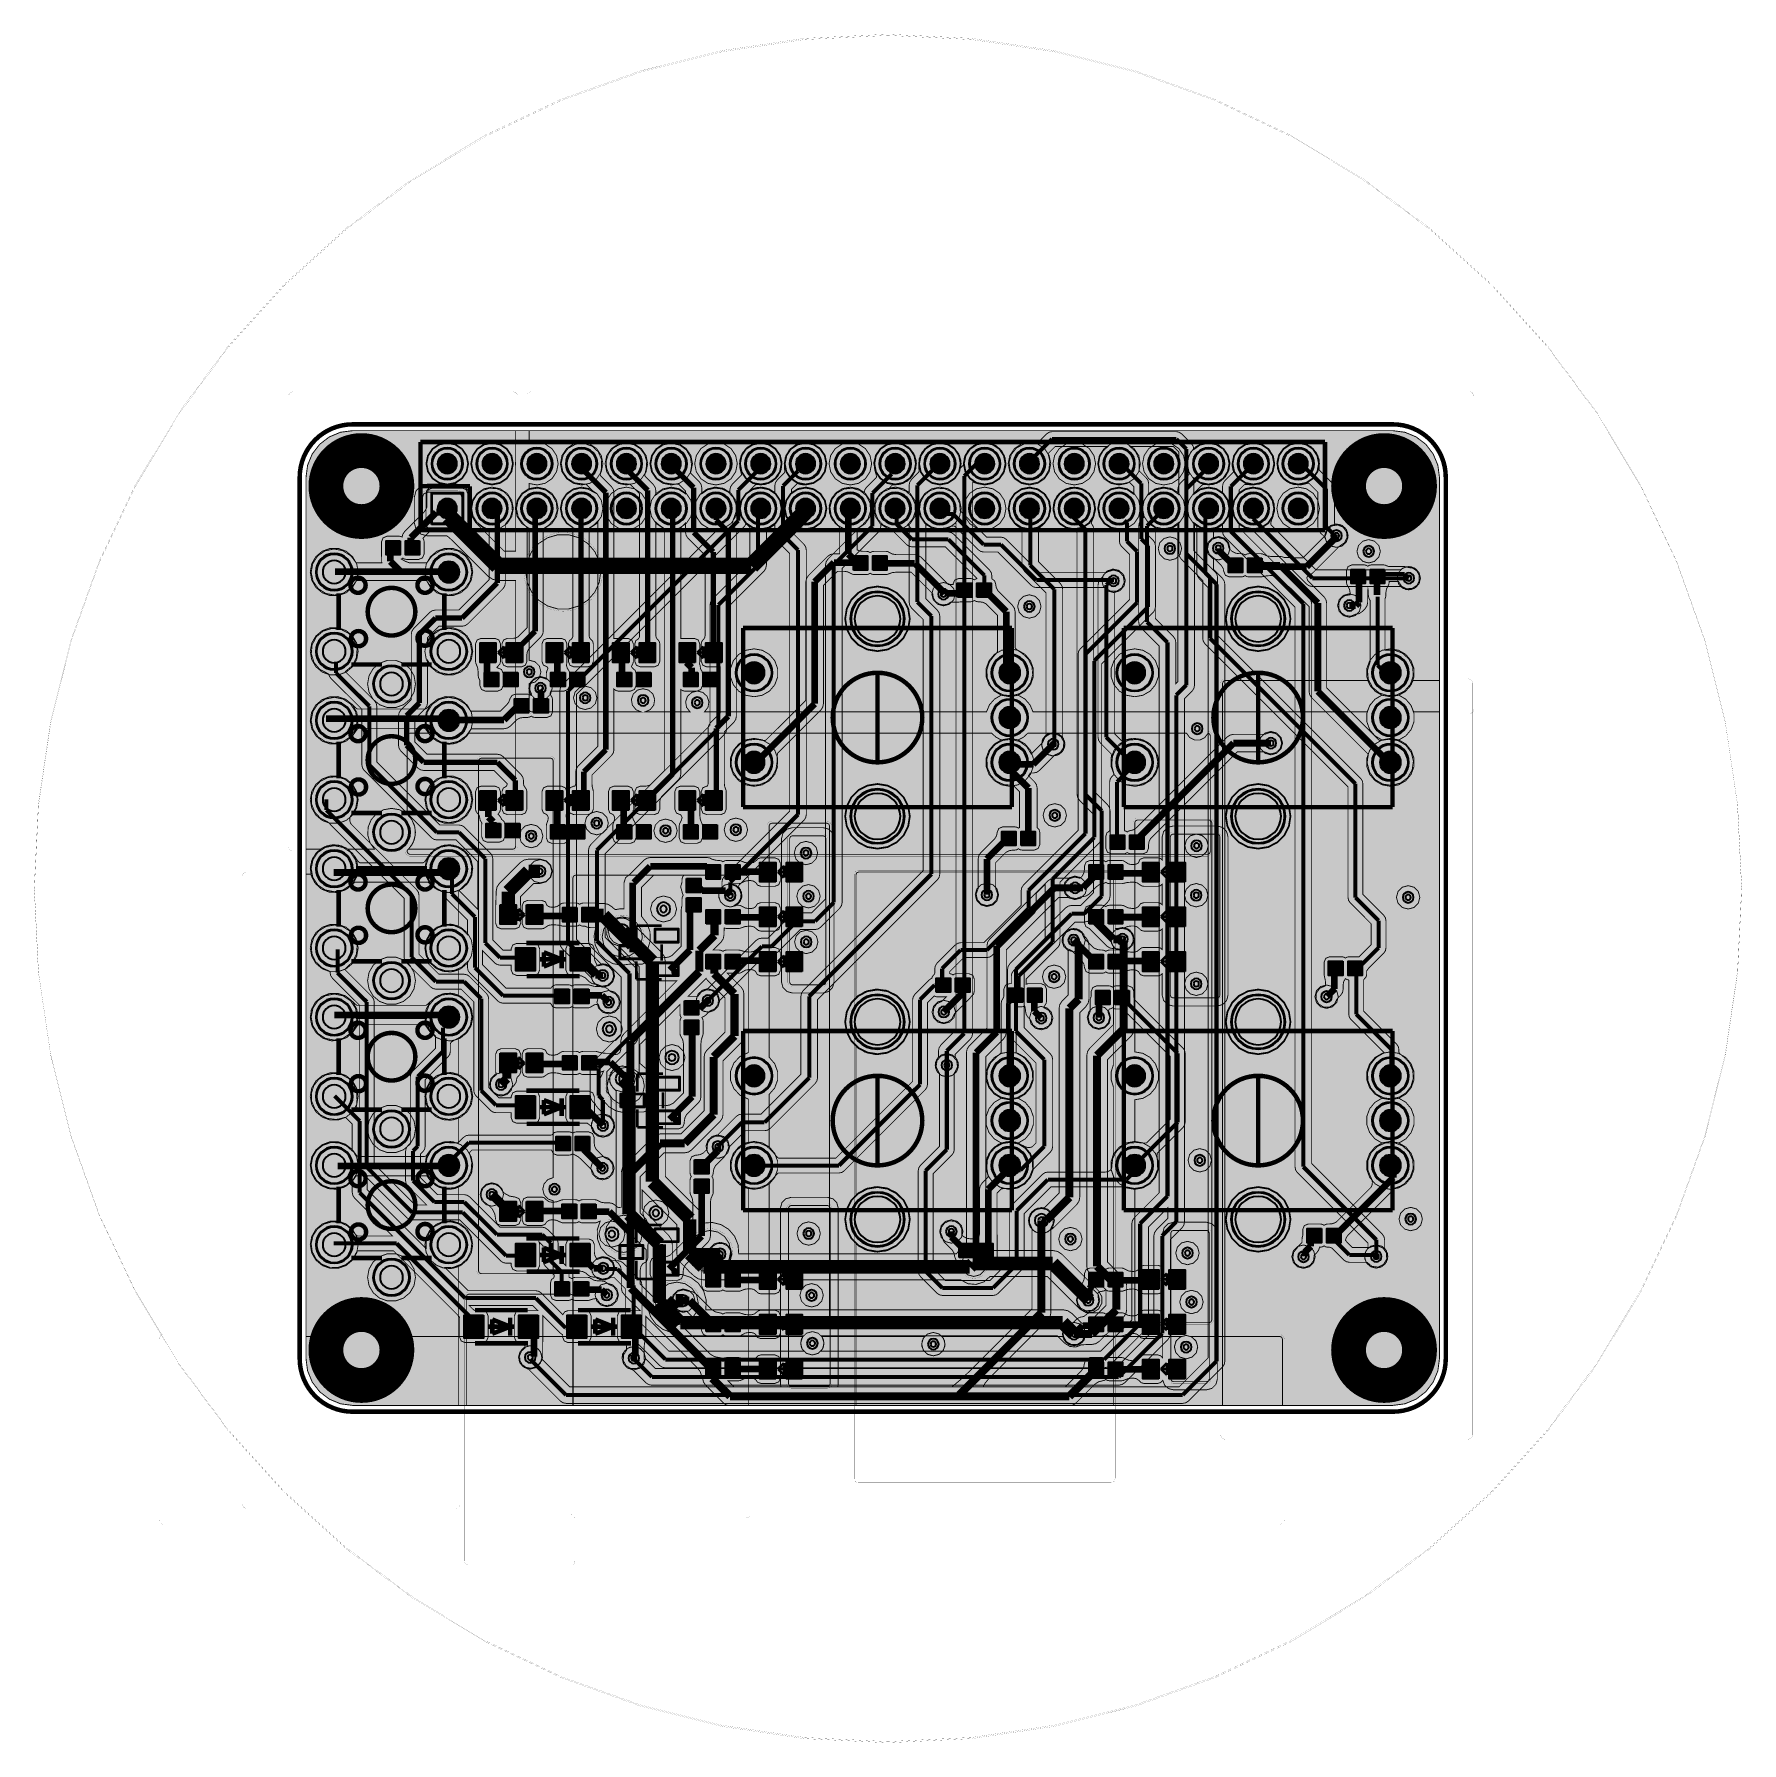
# Model space of a CAD drawing. Header units: millimetres. Extents: x -15.1 to 81.8, y -18.8 to 78.1.
import ezdxf

# ---------------------------------------------------------------- set-up
doc = ezdxf.new("R2010")
doc.units = ezdxf.units.MM
doc.header["$MEASUREMENT"] = 0
for name, color, linetype, true_color in [('Board-Outline-Layer', 7, 'Continuous', 0xff00ff), ('Bottom-Layer', 7, 'Continuous', 0x0000ff), ('Bottom-Paste-Mask-Layer', 7, 'Continuous', 0x800000), ('Bottom-Silkscreen-Layer', 7, 'Continuous', 0x66cc33), ('Bottom-Solder-Mask-Layer', 7, 'Continuous', 0xaa00ff), ('Document-Layer', 7, 'Continuous', 0xffffff), ('Hole-Layer', 7, 'Continuous', 0x222222), ('Inner1', 7, 'Continuous', 0x999966), ('Inner2', 7, 'Continuous', 0x008000), ('Multi-Layer', 7, 'Continuous', 0xc0c0c0), ('Top-Layer', 7, 'Continuous', 0xff0000), ('Top-Paste-Mask-Layer', 7, 'Continuous', 0x808080), ('Top-Silkscreen-Layer', 7, 'Continuous', 0xffcc00), ('Top-Solder-Mask-Layer', 7, 'Continuous', 0x800080)]:
    doc.layers.add(name, color=color, linetype=linetype, true_color=true_color)

msp = doc.modelspace()

# ---------------------------------------------------------------- hatches: boundary and pattern name
at = {"layer": 'Bottom-Layer'}
for points in [[(0.358, 53), (0.448, 53.684), (0.712, 54.321), (1.132, 54.868), (1.679, 55.288), (2.316, 55.552), (3, 55.642), (62, 55.642), (62.684, 55.552), (63.321, 55.288), (63.868, 54.868), (64.288, 54.321), (64.552, 53.684), (64.642, 53), (64.642, 3), (64.552, 2.316), (64.288, 1.679), (63.868, 1.132), (63.321, 0.712), (62.684, 0.448), (62, 0.358), (3, 0.358), (2.316, 0.448), (1.679, 0.712), (1.132, 1.132), (0.712, 1.679), (0.448, 2.316), (0.358, 3)], [(7.162, 53.77), (7.254, 53.308), (7.516, 52.916), (7.908, 52.654), (8.37, 52.562), (8.832, 52.654), (9.224, 52.916), (9.486, 53.308), (9.578, 53.77), (9.486, 54.232), (9.224, 54.624), (8.832, 54.886), (8.37, 54.978), (7.908, 54.886), (7.516, 54.624), (7.254, 54.232)], [(7.52, 53.77, 1), (9.22, 53.77, 1)], [(9.702, 53.77), (9.794, 53.308), (10.056, 52.916), (10.448, 52.654), (10.91, 52.562), (11.372, 52.654), (11.764, 52.916), (12.026, 53.308), (12.118, 53.77), (12.026, 54.232), (11.764, 54.624), (11.372, 54.886), (10.91, 54.978), (10.448, 54.886), (10.056, 54.624), (9.794, 54.232)], [(10.06, 53.77, 1), (11.76, 53.77, 1)], [(38.98, 21.757), (37.974, 20.751), (37.855, 20.573), (37.813, 20.363), (37.813, 9.437), (37.489, 9.244), (37.244, 8.958), (24.899, 8.958), (24.861, 9.471), (24.667, 9.948), (24.334, 10.341), (23.896, 10.612), (23.396, 10.734), (22.882, 10.695), (22.868, 10.805), (22.863, 10.915), (22.807, 11.198), (22.647, 11.438), (20.736, 13.349), (20.736, 25.537), (20.68, 25.82), (20.52, 26.059), (19.138, 27.441), (19.053, 27.529), (18.98, 27.61), (18.978, 27.611), (18.977, 27.613), (18.9, 27.696), (18.894, 27.701), (18.888, 27.707), (18.813, 27.781), (18.494, 27.975), (18.121, 27.995), (17.783, 27.836), (17.73, 27.796), (17.682, 27.751), (17.62, 27.689), (17.445, 27.413), (17.407, 27.087), (17.514, 26.778), (17.743, 26.545), (18.051, 26.433), (18.115, 26.373), (19.258, 25.231), (19.258, 18.959), (19.232, 18.989), (19.205, 19.018), (18.823, 19.399), (18.492, 19.591), (18.109, 19.591), (17.778, 19.399), (17.587, 19.068), (17.587, 18.685), (17.778, 18.354), (17.943, 18.189), (17.943, 11.202), (18, 10.919), (18.16, 10.68), (19.653, 9.186), (19.653, 6.238), (19.676, 6.055), (19.744, 5.884), (19.899, 5.393), (20.196, 4.974), (20.607, 4.664), (21.093, 4.494), (21.321, 4.355), (21.585, 4.306), (28.566, 4.306), (28.449, 4.1), (28.412, 3.866), (28.459, 3.634), (28.585, 3.433), (20.936, 3.433), (19.412, 4.958), (19.412, 7.176), (19.376, 7.357), (19.273, 7.51), (18.355, 8.429), (18.202, 8.531), (18.021, 8.567), (17.714, 8.567), (17.701, 8.58), (17.451, 8.75), (17.151, 8.79), (16.865, 8.694), (16.651, 8.48), (16.554, 8.194), (16.594, 7.894), (16.763, 7.644), (17.026, 7.494), (17.328, 7.477), (17.606, 7.595), (17.644, 7.622), (17.825, 7.622), (18.467, 6.98), (18.467, 4.762), (18.503, 4.581), (18.605, 4.428), (20.407, 2.626), (20.56, 2.524), (20.741, 2.488), (45.617, 2.488), (45.798, 2.524), (45.951, 2.626), (48.003, 4.678), (48.105, 4.831), (48.141, 5.012), (48.141, 10.473), (49.239, 11.571), (49.239, 10.962), (48.583, 10.306), (48.481, 10.153), (48.445, 9.972), (48.445, 4.635), (46.255, 2.446), (20.169, 2.446), (19.613, 3.001), (19.613, 3.025), (19.54, 3.339), (19.327, 3.582), (19.024, 3.696), (18.704, 3.653), (18.442, 3.463), (18.306, 3.263), (18.287, 3.021), (18.366, 2.722), (18.572, 2.492), (18.861, 2.38), (18.905, 2.373), (19.639, 1.639), (19.793, 1.537), (19.973, 1.501), (46.451, 1.501), (46.632, 1.537), (46.785, 1.639), (49.251, 4.106), (49.354, 4.259), (49.39, 4.44), (49.39, 9.776), (50.046, 10.433), (50.148, 10.586), (50.184, 10.767), (50.184, 29.274), (50.281, 28.948), (50.527, 28.713), (50.857, 28.631), (51.185, 28.723), (51.423, 28.966), (51.51, 29.294), (51.423, 29.623), (51.185, 29.865), (50.857, 29.957), (50.527, 29.875), (50.281, 29.64), (50.184, 29.314), (50.184, 40.443), (50.614, 40.873), (50.716, 41.026), (50.752, 41.207), (50.752, 50.323), (50.8, 50.283), (50.851, 50.245), (50.859, 50.236), (50.883, 50.204), (50.883, 47.575), (50.919, 47.394), (51.022, 47.241), (51.525, 46.737), (51.525, 32.162), (51.411, 32.475), (51.159, 32.693), (50.833, 32.761), (50.515, 32.662), (50.286, 32.421), (50.202, 32.099), (50.286, 31.776), (50.515, 31.535), (50.833, 31.436), (51.159, 31.504), (51.411, 31.722), (51.525, 32.035), (51.525, 3.055), (49.888, 1.417), (15.308, 1.417), (13.733, 2.992), (13.703, 3.293), (13.543, 3.549), (13.286, 3.707), (12.986, 3.736), (12.704, 3.628), (12.499, 3.406), (12.413, 3.117), (12.465, 2.819), (12.643, 2.576), (12.911, 2.436), (12.968, 2.421), (14.778, 0.611), (14.931, 0.508), (15.112, 0.472), (50.083, 0.472), (50.264, 0.508), (50.417, 0.611), (52.332, 2.525), (52.434, 2.678), (52.47, 2.859), (52.47, 46.933), (52.434, 47.114), (52.332, 47.267), (51.828, 47.771), (51.828, 48.369), (52.15, 48.313), (52.459, 48.418), (52.681, 48.658), (52.761, 48.974), (52.681, 49.291), (52.459, 49.531), (52.15, 49.635), (51.828, 49.58), (51.828, 49.933), (51.83, 49.964), (51.832, 49.976), (51.834, 49.981), (51.837, 49.986), (51.846, 49.994), (51.86, 50.005), (51.924, 50.047), (52.011, 50.098), (52.115, 50.158), (52.123, 50.162), (52.131, 50.167), (52.175, 50.196), (52.259, 50.252), (52.339, 50.315), (52.339, 49.933), (52.375, 49.752), (52.477, 49.599), (56.448, 45.628), (56.448, 13.891), (56.484, 13.71), (56.586, 13.557), (60.588, 9.555), (60.588, 9.278), (60.563, 9.249), (60.418, 8.986), (60.404, 8.685), (60.525, 8.409), (60.756, 8.215), (61.048, 8.143), (61.342, 8.208), (61.577, 8.396), (61.705, 8.668), (61.699, 8.969), (61.561, 9.237), (61.533, 9.269), (61.533, 9.751), (61.497, 9.931), (61.395, 10.085), (57.393, 14.086), (57.393, 45.824), (57.357, 46.005), (57.254, 46.158), (53.284, 50.129), (53.284, 50.33), (53.627, 50.114), (54.021, 50.024), (57.104, 46.941), (57.257, 46.839), (57.438, 46.803), (62.435, 46.803), (62.465, 46.777), (62.731, 46.635), (63.032, 46.625), (63.306, 46.749), (63.497, 46.982), (63.565, 47.276), (63.497, 47.569), (63.306, 47.802), (63.031, 47.926), (62.731, 47.916), (62.465, 47.774), (62.435, 47.748), (57.634, 47.748), (55.12, 50.262), (55.104, 50.28), (55.097, 50.289), (55.092, 50.299), (55.088, 50.311), (55.084, 50.325), (55.081, 50.344), (55.079, 50.366), (55.079, 50.393), (55.082, 50.423), (55.086, 50.451), (55.106, 50.53), (55.134, 50.608), (55.173, 50.694), (55.29, 51.091), (55.266, 51.506), (55.104, 51.888), (54.821, 52.192), (54.453, 52.382), (54.042, 52.437), (53.636, 52.35), (53.284, 52.13), (53.284, 52.286), (53.579, 52.581), (53.634, 52.586), (53.72, 52.585), (53.939, 52.571), (53.94, 52.57), (53.942, 52.57), (53.955, 52.57), (54.437, 52.613), (54.864, 52.842), (55.166, 53.221), (55.295, 53.688), (55.231, 54.168), (54.983, 54.584), (54.592, 54.869), (54.12, 54.978), (53.643, 54.892), (53.238, 54.626), (52.97, 54.223), (52.882, 53.746), (52.882, 53.736), (52.883, 53.725), (52.884, 53.693), (52.887, 53.66), (52.888, 53.646), (52.89, 53.632), (52.891, 53.624), (52.893, 53.606), (52.896, 53.587), (52.898, 53.572), (52.9, 53.562), (52.902, 53.551), (52.913, 53.496), (52.915, 53.485), (52.917, 53.475), (52.961, 53.302), (52.933, 53.272), (52.477, 52.816), (52.375, 52.662), (52.339, 52.482), (52.339, 52.145), (51.978, 52.36), (51.565, 52.438), (51.151, 52.37), (50.784, 52.165), (51.193, 52.573), (51.239, 52.578), (51.317, 52.579), (51.362, 52.577), (51.792, 52.586), (52.191, 52.746), (52.509, 53.035), (52.705, 53.417), (52.756, 53.843), (52.654, 54.261), (52.413, 54.616), (52.062, 54.864), (51.647, 54.974), (51.219, 54.932), (50.834, 54.743), (50.539, 54.431), (50.371, 54.035), (50.353, 53.606), (50.354, 53.596), (50.356, 53.586), (50.357, 53.576), (50.368, 53.513), (50.37, 53.502), (50.372, 53.492), (50.399, 53.376), (50.4, 53.37), (50.402, 53.364), (50.428, 53.266), (50.445, 53.19), (50.447, 53.175), (50.448, 53.169), (50.441, 53.16), (50.417, 53.133), (49.946, 52.662), (49.843, 52.509), (49.807, 52.328), (49.807, 52.138), (49.404, 52.372), (48.942, 52.436), (48.49, 52.321), (48.116, 52.042), (47.875, 51.643), (47.803, 51.182), (47.803, 51.169), (47.804, 51.155), (47.806, 51.131), (47.808, 51.106), (47.809, 51.093), (47.811, 51.076), (47.814, 51.059), (47.815, 51.051), (47.821, 51.017), (47.828, 50.983), (47.834, 50.944), (47.837, 50.93), (47.841, 50.916), (47.867, 50.817), (47.886, 50.74), (47.884, 50.737), (47.857, 50.708), (47.724, 50.574), (47.621, 50.421), (47.585, 50.24), (47.585, 44.791), (47.621, 44.61), (47.724, 44.457), (48.746, 43.434), (48.746, 12.414), (47.334, 11.003), (47.232, 10.849), (47.196, 10.668), (47.196, 5.207), (45.422, 3.433), (29.564, 3.433), (29.69, 3.634), (29.738, 3.866), (29.7, 4.1), (29.583, 4.306), (42.971, 4.306), (43.397, 3.88), (43.683, 3.702), (44.018, 3.67), (44.332, 3.79), (44.632, 3.809), (44.933, 3.816), (45.158, 3.86), (45.35, 3.988), (46.731, 5.369), (46.858, 5.559), (46.903, 5.784), (46.903, 7.163), (46.858, 7.388), (46.731, 7.578), (45.812, 8.496), (45.812, 19.96), (47.153, 21.3), (47.28, 21.49), (47.324, 21.715), (47.324, 26.726), (47.324, 26.731), (47.324, 26.735), (47.277, 27.054), (47.085, 27.312), (46.794, 27.45), (46.472, 27.434), (46.196, 27.268), (46.03, 26.992), (46.014, 26.671), (46.151, 26.38), (46.151, 21.958), (44.811, 20.618), (44.684, 20.427), (44.639, 20.203), (44.639, 8.253), (44.684, 8.029), (44.811, 7.839), (45.729, 6.92), (45.729, 6.027), (44.696, 4.994), (44.525, 5.002), (44.354, 5.014), (43.8, 5.568), (43.56, 5.728), (43.277, 5.784), (23.03, 5.784), (23.058, 6.323), (22.913, 6.842), (22.61, 7.288), (22.181, 7.614), (21.671, 7.787), (21.132, 7.789), (21.132, 9.492), (21.075, 9.775), (20.915, 10.015), (19.422, 11.508), (19.422, 12.578), (19.447, 12.548), (19.474, 12.52), (21.385, 10.609), (21.385, 8.981), (21.441, 8.698), (21.601, 8.458), (21.942, 8.117), (22.1, 7.934), (22.282, 7.777), (22.363, 7.696), (22.603, 7.536), (22.886, 7.479), (22.969, 7.479), (23.262, 7.453), (23.554, 7.479), (37.493, 7.479), (37.9, 7.26), (38.36, 7.219), (38.8, 7.361), (39.148, 7.665), (42.406, 7.665), (44.256, 5.815), (44.588, 5.623), (44.97, 5.623), (45.302, 5.815), (45.493, 6.146), (45.493, 6.529), (45.302, 6.86), (43.235, 8.927), (42.995, 9.087), (42.712, 9.143), (39.079, 9.143), (39.003, 9.219), (38.92, 9.287), (38.913, 9.417), (38.911, 9.547), (38.911, 20.136), (39.916, 21.142), (40.035, 21.32), (40.077, 21.53), (40.077, 26.201), (43.039, 29.163), (43.607, 29.163), (43.943, 29.05), (44.29, 29.126), (44.547, 29.37), (44.642, 29.712), (44.547, 30.054), (44.29, 30.298), (43.943, 30.374), (43.607, 30.26), (42.812, 30.26), (42.602, 30.219), (42.424, 30.1), (39.14, 26.816), (39.021, 26.638), (38.98, 26.428)], [(12.6, 53.77, 1), (14.3, 53.77, 1)], [(16.539, 24.611), (16.558, 24.554), (16.707, 24.292), (16.956, 24.123), (17.255, 24.083), (17.541, 24.178), (17.755, 24.39), (17.853, 24.674), (17.815, 24.973), (17.649, 25.224), (17.389, 25.376), (17.089, 25.398), (15.695, 26.791), (15.695, 40.684), (25.205, 50.194), (25.268, 50.271), (25.313, 50.359), (25.379, 50.3), (25.449, 50.246), (25.497, 50.197), (25.524, 50.163), (25.524, 48.202), (23.41, 46.088), (23.308, 45.935), (23.272, 45.754), (23.272, 38.932), (16.52, 32.179), (16.417, 32.026), (16.381, 31.845), (16.381, 26.706), (16.417, 26.526), (16.52, 26.372), (18.232, 24.66), (18.232, 21.43), (16.617, 19.816), (16.515, 19.662), (16.479, 19.482), (16.479, 17.929), (16.515, 17.748), (16.617, 17.595), (16.721, 17.491), (16.721, 16.693), (16.693, 16.66), (16.556, 16.392), (16.551, 16.091), (16.68, 15.819), (16.916, 15.632), (17.211, 15.569), (17.503, 15.642), (17.732, 15.837), (17.852, 16.113), (17.837, 16.414), (17.69, 16.677), (17.666, 16.705), (17.666, 17.687), (17.63, 17.868), (17.527, 18.021), (17.424, 18.124), (17.424, 19.286), (19.039, 20.901), (19.141, 21.054), (19.177, 21.235), (19.177, 24.856), (19.141, 25.037), (19.039, 25.19), (17.326, 26.902), (17.326, 31.65), (24.078, 38.402), (24.181, 38.555), (24.217, 38.736), (24.217, 45.558), (26.331, 47.672), (26.433, 47.825), (26.469, 48.006), (26.469, 49.958), (26.471, 49.991), (26.474, 50.006), (26.482, 50.013), (26.494, 50.023), (26.559, 50.065), (26.647, 50.116), (26.65, 50.117), (26.653, 50.119), (26.755, 50.181), (26.766, 50.188), (26.777, 50.195), (26.806, 50.216), (26.878, 50.266), (26.946, 50.321), (26.946, 49.711), (26.982, 49.531), (27.084, 49.377), (27.79, 48.672), (27.79, 34.068), (24.087, 30.365), (23.985, 30.212), (23.949, 30.031), (23.949, 29.756), (23.923, 29.725), (23.781, 29.46), (23.771, 29.159), (23.895, 28.885), (24.128, 28.694), (24.421, 28.625), (24.715, 28.694), (24.947, 28.885), (25.072, 29.159), (25.062, 29.46), (24.92, 29.725), (24.894, 29.756), (24.894, 29.836), (28.596, 33.538), (28.699, 33.691), (28.735, 33.872), (28.735, 48.867), (28.699, 49.048), (28.596, 49.201), (27.891, 49.907), (27.891, 50.324), (28.286, 50.091), (28.74, 50.023), (29.187, 50.129), (29.562, 50.394), (29.811, 50.779), (29.898, 51.23), (29.811, 51.681), (29.562, 52.066), (29.187, 52.331), (28.74, 52.437), (28.286, 52.369), (27.891, 52.136), (27.891, 52.312), (28.191, 52.613), (28.223, 52.642), (28.395, 52.597), (28.405, 52.595), (28.416, 52.593), (28.471, 52.582), (28.482, 52.58), (28.492, 52.578), (28.507, 52.576), (28.526, 52.573), (28.544, 52.571), (28.552, 52.57), (28.566, 52.568), (28.58, 52.567), (28.613, 52.564), (28.645, 52.563), (28.656, 52.562), (28.666, 52.562), (29.143, 52.65), (29.546, 52.918), (29.812, 53.323), (29.898, 53.8), (29.789, 54.272), (29.504, 54.663), (29.088, 54.911), (28.607, 54.975), (28.141, 54.846), (27.762, 54.544), (27.533, 54.117), (27.49, 53.635), (27.49, 53.621), (27.49, 53.62), (27.491, 53.619), (27.505, 53.4), (27.506, 53.314), (27.501, 53.259), (27.084, 52.842), (26.982, 52.689), (26.946, 52.508), (26.946, 52.139), (26.629, 52.339), (26.267, 52.433), (25.893, 52.411), (25.544, 52.275), (25.841, 52.573), (25.884, 52.578), (25.95, 52.579), (26.387, 52.585), (26.793, 52.747), (27.115, 53.043), (27.31, 53.434), (27.354, 53.869), (27.24, 54.29), (26.984, 54.644), (26.618, 54.884), (26.192, 54.978), (25.759, 54.913), (25.378, 54.7), (25.098, 54.364), (24.956, 53.951), (24.969, 53.514), (24.975, 53.479), (24.978, 53.466), (24.981, 53.453), (25.01, 53.338), (25.01, 53.334), (25.011, 53.331), (25.038, 53.233), (25.054, 53.158), (25.056, 53.142), (25.056, 53.131), (25.055, 53.128), (25.048, 53.118), (25.026, 53.093), (24.537, 52.605), (24.435, 52.452), (24.399, 52.271), (24.399, 52.145), (23.989, 52.377), (23.521, 52.435), (23.066, 52.309), (22.695, 52.019), (22.463, 51.608), (22.405, 51.14), (22.531, 50.686), (22.822, 50.314), (23.232, 50.082), (23.701, 50.025), (14.889, 41.214), (14.786, 41.06), (14.75, 40.879), (14.75, 26.596), (14.786, 26.415), (14.889, 26.261)], [(14.782, 53.77), (14.874, 53.308), (15.136, 52.916), (15.528, 52.654), (15.99, 52.562), (16.452, 52.654), (16.844, 52.916), (17.106, 53.308), (17.198, 53.77), (17.106, 54.232), (16.844, 54.624), (16.452, 54.886), (15.99, 54.978), (15.528, 54.886), (15.136, 54.624), (14.874, 54.232)], [(15.14, 53.77, 1), (16.84, 53.77, 1)], [(17.322, 53.77), (17.414, 53.308), (17.676, 52.916), (18.068, 52.654), (18.53, 52.562), (18.992, 52.654), (19.384, 52.916), (19.646, 53.308), (19.738, 53.77), (19.646, 54.232), (19.384, 54.624), (18.992, 54.886), (18.53, 54.978), (18.068, 54.886), (17.676, 54.624), (17.414, 54.232)], [(17.68, 53.77, 1), (19.38, 53.77, 1)], [(19.862, 53.77), (19.954, 53.308), (20.216, 52.916), (20.608, 52.654), (21.07, 52.562), (21.532, 52.654), (21.924, 52.916), (22.186, 53.308), (22.278, 53.77), (22.186, 54.232), (21.924, 54.624), (21.532, 54.886), (21.07, 54.978), (20.608, 54.886), (20.216, 54.624), (19.954, 54.232)], [(20.22, 53.77, 1), (21.92, 53.77, 1)], [(26.568, 26.862), (26.219, 26.862), (26.038, 26.826), (25.885, 26.724), (23.149, 23.988), (23.109, 23.986), (22.821, 23.898), (22.601, 23.692), (22.495, 23.41), (22.525, 23.111), (22.684, 22.855), (22.94, 22.696), (23.239, 22.666), (23.521, 22.772), (23.727, 22.992), (23.815, 23.28), (23.817, 23.32), (26.415, 25.918), (26.763, 25.918), (26.944, 25.954), (27.097, 26.056), (28.387, 27.345), (29.223, 27.345), (29.403, 27.381), (29.557, 27.484), (30.627, 28.554), (30.73, 28.707), (30.766, 28.888), (30.766, 47.829), (32.82, 49.883), (32.923, 50.037), (32.959, 50.217), (32.959, 50.335), (33.329, 50.105), (33.757, 50.022), (34.187, 50.096), (34.563, 50.318), (34.563, 45.923), (34.599, 45.742), (34.701, 45.589), (35.359, 44.932), (35.359, 30.691), (28.565, 23.897), (28.463, 23.744), (28.427, 23.563), (28.427, 19.143), (26.165, 16.882), (25.089, 16.882), (24.908, 16.846), (24.755, 16.743), (23.71, 15.698), (23.67, 15.695), (23.381, 15.607), (23.162, 15.402), (23.056, 15.12), (23.085, 14.82), (23.244, 14.564), (23.5, 14.405), (23.8, 14.376), (24.082, 14.482), (24.287, 14.702), (24.375, 14.99), (24.378, 15.03), (25.285, 15.937), (26.361, 15.937), (26.542, 15.973), (26.695, 16.075), (29.234, 18.614), (29.336, 18.767), (29.372, 18.948), (29.372, 23.368), (36.165, 30.161), (36.268, 30.314), (36.303, 30.495), (36.303, 45.127), (36.268, 45.308), (36.165, 45.461), (35.508, 46.119), (35.508, 50.327), (35.917, 50.088), (36.387, 50.024), (36.846, 50.147), (37.221, 50.437), (37.221, 21.651), (36.369, 20.799), (36.266, 20.645), (36.23, 20.465), (36.23, 20.123), (36.204, 20.092), (36.062, 19.827), (36.052, 19.526), (36.177, 19.251), (36.409, 19.06), (36.703, 18.992), (36.996, 19.06), (37.229, 19.251), (37.353, 19.526), (37.343, 19.827), (37.201, 20.092), (37.175, 20.123), (37.175, 20.269), (38.028, 21.122), (38.13, 21.275), (38.166, 21.456), (38.166, 52.73), (38.239, 52.706), (38.424, 52.64), (38.858, 52.562), (39.291, 52.645), (39.666, 52.879), (39.931, 53.231), (40.053, 53.655), (40.014, 54.094), (39.82, 54.49), (39.497, 54.791), (39.087, 54.955), (38.646, 54.961), (38.232, 54.808), (37.901, 54.517), (37.696, 54.127), (37.645, 53.689), (37.496, 53.54), (37.504, 53.955), (37.371, 54.348), (37.112, 54.673), (36.759, 54.892), (36.353, 54.977), (35.942, 54.921), (35.574, 54.728), (35.293, 54.423), (35.132, 54.04), (35.111, 53.626), (35.123, 53.431), (35.123, 53.347), (35.118, 53.294), (34.701, 52.877), (34.599, 52.723), (34.563, 52.543), (34.563, 52.142), (34.225, 52.349), (33.839, 52.436), (33.445, 52.394), (33.623, 52.571), (34.063, 52.598), (34.464, 52.781), (34.773, 53.096), (34.948, 53.501), (34.966, 53.942), (34.824, 54.36), (34.543, 54.699), (34.158, 54.914), (33.721, 54.977), (33.291, 54.879), (32.925, 54.633), (32.671, 54.272), (32.564, 53.844), (32.618, 53.406), (32.673, 53.22), (32.697, 53.129), (32.71, 53.055), (32.712, 53.037), (32.712, 53.02), (32.711, 53.01), (32.709, 53.004), (32.708, 53), (32.705, 52.995), (32.699, 52.986), (32.679, 52.964), (32.152, 52.437), (32.059, 52.304), (32.016, 52.148), (31.646, 52.364), (31.224, 52.438), (30.803, 52.36), (30.435, 52.14), (30.168, 51.806), (30.034, 51.399), (30.05, 50.971), (30.215, 50.575), (30.507, 50.262), (30.891, 50.071), (31.317, 50.025), (31.732, 50.131), (29.959, 48.358), (29.857, 48.205), (29.821, 48.024), (29.821, 29.084), (29.027, 28.29), (28.191, 28.29), (28.01, 28.254), (27.857, 28.152)], [(22.76, 53.77, 1), (24.46, 53.77, 1)], [(25.3, 53.77, 1), (27, 53.77, 1)], [(27.84, 53.77, 1), (29.54, 53.77, 1)], [(30.38, 53.77, 1), (32.08, 53.77, 1)], [(32.92, 53.77, 1), (34.62, 53.77, 1)], [(35.46, 53.77, 1), (37.16, 53.77, 1)], [(38, 53.77, 1), (39.7, 53.77, 1)], [(40.182, 53.77), (40.274, 53.308), (40.536, 52.916), (40.928, 52.654), (41.39, 52.562), (41.852, 52.654), (42.244, 52.916), (42.506, 53.308), (42.598, 53.77), (42.506, 54.232), (42.244, 54.624), (41.852, 54.886), (41.39, 54.978), (40.928, 54.886), (40.536, 54.624), (40.274, 54.232)], [(40.54, 53.77, 1), (42.24, 53.77, 1)], [(43.08, 53.77, 1), (44.78, 53.77, 1)], [(45.262, 53.77), (45.354, 53.308), (45.616, 52.916), (46.008, 52.654), (46.47, 52.562), (46.932, 52.654), (47.324, 52.916), (47.586, 53.308), (47.678, 53.77), (47.586, 54.232), (47.324, 54.624), (46.932, 54.886), (46.47, 54.978), (46.008, 54.886), (45.616, 54.624), (45.354, 54.232)], [(45.62, 53.77, 1), (47.32, 53.77, 1)], [(48.16, 53.77, 1), (49.86, 53.77, 1)], [(50.7, 53.77, 1), (52.4, 53.77, 1)], [(53.24, 53.77, 1), (54.94, 53.77, 1)], [(57.743, 50.194), (57.779, 50.014), (57.881, 49.86), (58.138, 49.604), (58.14, 49.596), (58.149, 49.557), (58.274, 49.281), (58.509, 49.09), (58.804, 49.023), (59.098, 49.095), (59.33, 49.29), (59.451, 49.567), (59.436, 49.869), (59.289, 50.134), (59.039, 50.305), (58.739, 50.347), (58.732, 50.347), (58.688, 50.39), (58.688, 52.351), (58.652, 52.532), (58.55, 52.685), (57.827, 53.408), (57.822, 53.454), (57.822, 53.533), (57.824, 53.584), (57.814, 54.013), (57.654, 54.411), (57.365, 54.729), (56.984, 54.925), (56.557, 54.976), (56.14, 54.875), (55.785, 54.634), (55.537, 54.284), (55.426, 53.869), (55.467, 53.442), (55.656, 53.056), (55.967, 52.76), (56.362, 52.592), (56.79, 52.573), (56.8, 52.574), (56.81, 52.575), (56.82, 52.576), (56.883, 52.587), (56.894, 52.589), (56.905, 52.591), (57.02, 52.618), (57.027, 52.619), (57.033, 52.621), (57.131, 52.647), (57.207, 52.664), (57.222, 52.666), (57.227, 52.667), (57.236, 52.66), (57.263, 52.636), (57.743, 52.156)], [(55.78, 53.77, 1), (57.48, 53.77, 1)], [(5.208, 52.5), (5.125, 53.028), (4.882, 53.504), (4.504, 53.882), (4.028, 54.125), (3.5, 54.208), (2.972, 54.125), (2.496, 53.882), (2.118, 53.504), (1.875, 53.028), (1.792, 52.5), (1.875, 51.972), (2.118, 51.496), (2.496, 51.118), (2.972, 50.876), (3.5, 50.792), (4.028, 50.876), (4.504, 51.118), (4.882, 51.496), (5.125, 51.972)], [(63.208, 52.5), (63.125, 53.028), (62.882, 53.504), (62.504, 53.882), (62.028, 54.125), (61.5, 54.208), (60.972, 54.125), (60.496, 53.882), (60.118, 53.504), (59.876, 53.028), (59.792, 52.5), (59.876, 51.972), (60.118, 51.496), (60.496, 51.118), (60.972, 50.876), (61.5, 50.792), (62.028, 50.876), (62.504, 51.118), (62.882, 51.496), (63.125, 51.972)], [(9.22, 50.022), (9.399, 50.07), (9.53, 50.201), (9.578, 50.38), (9.578, 52.08), (9.53, 52.259), (9.399, 52.39), (9.22, 52.438), (7.52, 52.438), (7.341, 52.39), (7.21, 52.259), (7.162, 52.08), (7.162, 50.38), (7.21, 50.201), (7.341, 50.07), (7.52, 50.022)], [(9.702, 51.23), (9.794, 50.768), (10.056, 50.376), (10.448, 50.114), (10.91, 50.022), (11.372, 50.114), (11.764, 50.376), (12.026, 50.768), (12.118, 51.23), (12.026, 51.692), (11.764, 52.084), (11.372, 52.346), (10.91, 52.438), (10.448, 52.346), (10.056, 52.084), (9.794, 51.692)], [(12.242, 51.23), (12.334, 50.768), (12.596, 50.376), (12.988, 50.114), (13.45, 50.022), (13.912, 50.114), (14.304, 50.376), (14.566, 50.768), (14.658, 51.23), (14.566, 51.692), (14.304, 52.084), (13.912, 52.346), (13.45, 52.438), (12.988, 52.346), (12.596, 52.084), (12.334, 51.692)], [(14.782, 51.23), (14.874, 50.768), (15.136, 50.376), (15.528, 50.114), (15.99, 50.022), (16.452, 50.114), (16.844, 50.376), (17.106, 50.768), (17.198, 51.23), (17.106, 51.692), (16.844, 52.084), (16.452, 52.346), (15.99, 52.438), (15.528, 52.346), (15.136, 52.084), (14.874, 51.692)], [(19.862, 51.23), (19.954, 50.768), (20.216, 50.376), (20.608, 50.114), (21.07, 50.022), (21.532, 50.114), (21.924, 50.376), (22.186, 50.768), (22.278, 51.23), (22.186, 51.692), (21.924, 52.084), (21.532, 52.346), (21.07, 52.438), (20.608, 52.346), (20.216, 52.084), (19.954, 51.692)], [(40.285, 25.416), (40.183, 25.263), (40.147, 25.082), (40.147, 21.588), (40.183, 21.407), (40.285, 21.254), (41.761, 19.778), (41.761, 15.241), (41.58, 15.06), (41.556, 15.038), (41.538, 15.026), (41.516, 15.014), (41.491, 15.004), (41.462, 14.995), (41.429, 14.989), (41.394, 14.985), (41.356, 14.984), (41.316, 14.986), (41.275, 14.991), (41.235, 15), (41.195, 15.011), (41.156, 15.025), (41.119, 15.041), (41.086, 15.059), (41.049, 15.083), (40.595, 15.289), (40.098, 15.317), (39.624, 15.164), (39.237, 14.851), (38.989, 14.419), (38.913, 13.927), (39.02, 13.44), (39.295, 13.025), (39.701, 12.737), (40.184, 12.615), (40.679, 12.675), (41.118, 12.909), (41.444, 13.286), (41.612, 13.755), (42.567, 14.711), (42.67, 14.864), (42.706, 15.045), (42.706, 19.974), (42.67, 20.155), (42.567, 20.308), (41.092, 21.783), (41.092, 24.886), (43.976, 27.77), (44.497, 27.77), (44.678, 27.806), (44.831, 27.909), (45.822, 28.9), (45.925, 29.053), (45.961, 29.234), (45.961, 34.087), (45.925, 34.268), (45.822, 34.421), (45.033, 35.211), (45.033, 50.049), (45, 50.221), (44.908, 50.369), (44.891, 50.39), (44.893, 50.4), (44.911, 50.462), (44.943, 50.538), (45.024, 50.718), (45.135, 51.145), (45.086, 51.583), (44.882, 51.974), (44.551, 52.266), (44.138, 52.42), (43.696, 52.415), (43.286, 52.253), (42.962, 51.953), (42.767, 51.558), (42.727, 51.118), (42.847, 50.694), (43.112, 50.341), (43.486, 50.107), (43.919, 50.022), (44.088, 49.853), (44.088, 35.015), (44.124, 34.834), (44.226, 34.681), (45.016, 33.891), (45.016, 29.429), (44.302, 28.715), (43.78, 28.715), (43.599, 28.679), (43.446, 28.577)], [(42.643, 37.2), (42.949, 37.228), (43.21, 37.391), (43.369, 37.654), (43.392, 37.961), (43.275, 38.245), (43.275, 46.642), (43.239, 46.822), (43.137, 46.976), (41.908, 48.204), (41.908, 50.062), (41.942, 50.102), (42.001, 50.161), (42.131, 50.276), (42.449, 50.648), (42.593, 51.116), (42.539, 51.603), (42.297, 52.029), (41.905, 52.323), (41.429, 52.438), (40.947, 52.354), (40.537, 52.086), (40.268, 51.677), (40.182, 51.195), (40.296, 50.719), (40.588, 50.326), (40.598, 50.318), (40.608, 50.309), (40.658, 50.269), (40.67, 50.259), (40.683, 50.25), (40.78, 50.184), (40.79, 50.177), (40.801, 50.17), (40.89, 50.119), (40.957, 50.078), (40.961, 50.076), (40.962, 50.07), (40.964, 50.031), (40.964, 48.008), (41, 47.827), (41.102, 47.674), (42.33, 46.446), (42.33, 38.38), (42.138, 38.14), (42.074, 37.84), (42.153, 37.543), (42.357, 37.313)], [(45.262, 51.23), (45.354, 50.768), (45.616, 50.376), (46.008, 50.114), (46.47, 50.022), (46.932, 50.114), (47.324, 50.376), (47.586, 50.768), (47.678, 51.23), (47.586, 51.692), (47.324, 52.084), (46.932, 52.346), (46.47, 52.438), (46.008, 52.346), (45.616, 52.084), (45.354, 51.692)], [(7.52, 50.38), (7.52, 52.08), (9.22, 52.08), (9.22, 50.38)], [(10.06, 51.23, 1), (11.76, 51.23, 1)], [(12.6, 51.23, 1), (14.3, 51.23, 1)], [(15.14, 51.23, 1), (16.84, 51.23, 1)], [(17.68, 51.23, 1), (19.38, 51.23, 1)], [(20.22, 51.23, 1), (21.92, 51.23, 1)], [(22.76, 51.23, 1), (24.46, 51.23, 1)], [(25.3, 51.23, 1), (27, 51.23, 1)], [(27.84, 51.23, 1), (29.54, 51.23, 1)], [(30.38, 51.23, 1), (32.08, 51.23, 1)], [(32.92, 51.23, 1), (34.62, 51.23, 1)], [(35.46, 51.23, 1), (37.16, 51.23, 1)], [(38, 51.23, 1), (39.7, 51.23, 1)], [(40.54, 51.23, 1), (42.24, 51.23, 1)], [(43.08, 51.23, 1), (44.78, 51.23, 1)], [(45.62, 51.23, 1), (47.32, 51.23, 1)], [(48.16, 51.23, 1), (49.86, 51.23, 1)], [(50.7, 51.23, 1), (52.4, 51.23, 1)], [(53.24, 51.23, 1), (54.94, 51.23, 1)], [(55.78, 51.23, 1), (57.48, 51.23, 1)], [(48.53, 44.987), (48.53, 50.04), (48.578, 50.044), (48.663, 50.043), (48.869, 50.03), (49.205, 50.038), (49.526, 50.138), (49.807, 50.322), (49.807, 41.403), (49.691, 41.286), (49.691, 43.63), (49.655, 43.81), (49.553, 43.964)], [(0.599, 47.625), (0.681, 47.161), (0.917, 46.752), (1.278, 46.449), (1.721, 46.288), (2.193, 46.288), (2.636, 46.449), (2.997, 46.752), (3.233, 47.161), (3.315, 47.625), (3.233, 48.09), (2.997, 48.498), (2.636, 48.801), (2.193, 48.963), (1.721, 48.963), (1.278, 48.801), (0.917, 48.498), (0.681, 48.09)], [(0.957, 47.625, 1), (2.957, 47.625, 1)], [(7.099, 47.625), (7.181, 47.161), (7.417, 46.752), (7.778, 46.449), (8.221, 46.288), (8.693, 46.288), (9.136, 46.449), (9.497, 46.752), (9.733, 47.161), (9.815, 47.625), (9.733, 48.09), (9.497, 48.498), (9.136, 48.801), (8.693, 48.963), (8.221, 48.963), (7.778, 48.801), (7.417, 48.498), (7.181, 48.09)], [(7.457, 47.625, 1), (9.457, 47.625, 1)], [(46.025, 37.312), (46.028, 37.302), (46.031, 37.275), (46.033, 37.24), (46.03, 37.135), (46.028, 37.095), (46.02, 36.609), (46.183, 36.151), (46.498, 35.78), (46.923, 35.544), (47.404, 35.473), (47.879, 35.575), (48.288, 35.839), (48.578, 36.229), (48.711, 36.697), (48.672, 37.182), (48.464, 37.621), (48.114, 37.959), (47.668, 38.153), (47.182, 38.177), (47.174, 38.176), (47.163, 38.174), (47.152, 38.173), (47.076, 38.16), (47.063, 38.158), (47.051, 38.155), (46.912, 38.122), (46.904, 38.119), (46.896, 38.117), (46.776, 38.082), (46.682, 38.058), (46.658, 38.054), (46.643, 38.052), (46.636, 38.053), (46.633, 38.054), (46.623, 38.059), (46.604, 38.073), (46.567, 38.106), (46.223, 38.451), (46.223, 46.465), (46.544, 46.585), (46.762, 46.85), (46.819, 47.188), (46.699, 47.51), (46.434, 47.728), (46.096, 47.785), (45.774, 47.664), (45.556, 47.4), (45.524, 47.334), (45.522, 47.33), (45.512, 47.318), (45.416, 47.222), (45.314, 47.069), (45.278, 46.888), (45.278, 38.255), (45.314, 38.074), (45.416, 37.921)], [(32.77, 43.113), (33.344, 43.204), (33.862, 43.468), (34.273, 43.879), (34.537, 44.397), (34.628, 44.971), (34.537, 45.545), (34.273, 46.063), (33.862, 46.474), (33.344, 46.738), (32.77, 46.829), (32.196, 46.738), (31.678, 46.474), (31.267, 46.063), (31.003, 45.545), (30.912, 44.971), (31.003, 44.397), (31.267, 43.879), (31.678, 43.468), (32.196, 43.204)], [(35.85, 46.369), (35.939, 46.038), (36.181, 45.795), (36.513, 45.706), (36.844, 45.795), (37.087, 46.038), (37.176, 46.369), (37.087, 46.701), (36.844, 46.943), (36.513, 47.032), (36.181, 46.943), (35.939, 46.701)], [(54.36, 43.113), (54.934, 43.204), (55.452, 43.468), (55.863, 43.879), (56.127, 44.397), (56.218, 44.971), (56.127, 45.545), (55.863, 46.063), (55.452, 46.474), (54.934, 46.738), (54.36, 46.829), (53.786, 46.738), (53.268, 46.474), (52.857, 46.063), (52.593, 45.545), (52.502, 44.971), (52.593, 44.397), (52.857, 43.879), (53.268, 43.468), (53.786, 43.204)], [(31.27, 44.971, 1), (34.27, 44.971, 1)], [(52.86, 44.971, 1), (55.86, 44.971, 1)], [(58.866, 45.726), (58.955, 45.394), (59.197, 45.152), (59.529, 45.063), (59.86, 45.152), (60.103, 45.394), (60.192, 45.726), (60.103, 46.058), (59.86, 46.3), (59.529, 46.389), (59.197, 46.3), (58.955, 46.058)], [(0.599, 43.125), (0.681, 42.661), (0.917, 42.252), (1.278, 41.949), (1.721, 41.788), (2.193, 41.788), (2.636, 41.949), (2.997, 42.252), (3.233, 42.661), (3.315, 43.125), (3.233, 43.59), (2.997, 43.998), (2.636, 44.301), (2.193, 44.463), (1.721, 44.463), (1.278, 44.301), (0.917, 43.998), (0.681, 43.59)], [(0.957, 43.125, 1), (2.957, 43.125, 1)], [(7.099, 43.125), (7.181, 42.661), (7.417, 42.252), (7.778, 41.949), (8.221, 41.788), (8.693, 41.788), (9.136, 41.949), (9.497, 42.252), (9.733, 42.661), (9.815, 43.125), (9.733, 43.59), (9.497, 43.998), (9.136, 44.301), (8.693, 44.463), (8.221, 44.463), (7.778, 44.301), (7.417, 43.998), (7.181, 43.59)], [(7.457, 43.125, 1), (9.457, 43.125, 1)], [(24.77, 41.91, 1), (26.77, 41.91, 1)], [(40.271, 40.552), (40.735, 40.634), (41.144, 40.87), (41.447, 41.231), (41.608, 41.674), (41.608, 42.146), (41.447, 42.589), (41.144, 42.95), (40.735, 43.186), (40.271, 43.268), (39.806, 43.186), (39.398, 42.95), (39.094, 42.589), (38.933, 42.146), (38.933, 41.674), (39.094, 41.231), (39.398, 40.87), (39.806, 40.634)], [(39.271, 41.91, 1), (41.271, 41.91, 1)], [(46.36, 41.91, 1), (48.36, 41.91, 1)], [(61.861, 40.552), (62.325, 40.634), (62.734, 40.87), (63.037, 41.231), (63.198, 41.674), (63.198, 42.146), (63.037, 42.589), (62.734, 42.95), (62.325, 43.186), (61.861, 43.268), (61.396, 43.186), (60.988, 42.95), (60.684, 42.589), (60.523, 42.146), (60.523, 41.674), (60.684, 41.231), (60.988, 40.87), (61.396, 40.634)], [(60.861, 41.91, 1), (62.861, 41.91, 1)], [(4.208, 41.275, 1), (6.208, 41.275, 1)], [(12.993, 41.036), (13.082, 40.704), (13.324, 40.461), (13.656, 40.372), (13.988, 40.461), (14.23, 40.704), (14.319, 41.036), (14.23, 41.367), (13.988, 41.61), (13.656, 41.699), (13.324, 41.61), (13.082, 41.367)], [(3.258, 39.864), (3.193, 39.911), (3.118, 39.976), (2.944, 40.145), (2.57, 40.423), (2.125, 40.559), (1.66, 40.537), (1.229, 40.358), (0.885, 40.045), (0.666, 39.633), (0.599, 39.172), (0.692, 38.716), (0.934, 38.318), (1.296, 38.025), (1.736, 37.871), (2.202, 37.875), (2.639, 38.037), (2.996, 38.336), (3.005, 38.347), (3.011, 38.354), (3.017, 38.361), (3.06, 38.415), (3.066, 38.423), (3.072, 38.43), (3.148, 38.537), (3.151, 38.541), (3.153, 38.545), (3.217, 38.638), (3.269, 38.709), (3.284, 38.726), (3.297, 38.738), (3.305, 38.744), (3.311, 38.748), (3.318, 38.751), (3.33, 38.754), (3.353, 38.758), (3.397, 38.76), (7.017, 38.76), (7.061, 38.758), (7.084, 38.754), (7.096, 38.751), (7.103, 38.748), (7.109, 38.744), (7.117, 38.738), (7.13, 38.726), (7.145, 38.709), (7.197, 38.638), (7.261, 38.545), (7.263, 38.541), (7.266, 38.537), (7.342, 38.43), (7.348, 38.423), (7.354, 38.415), (7.397, 38.361), (7.403, 38.354), (7.409, 38.347), (7.418, 38.336), (7.775, 38.037), (8.212, 37.875), (8.678, 37.871), (9.118, 38.025), (9.48, 38.318), (9.722, 38.716), (9.815, 39.172), (9.748, 39.633), (9.529, 40.045), (9.185, 40.358), (8.754, 40.537), (8.289, 40.559), (7.844, 40.423), (7.47, 40.145), (7.296, 39.976), (7.221, 39.911), (7.156, 39.864), (7.143, 39.857), (3.27, 39.857)], [(0.957, 39.211, 1), (2.957, 39.211, 1)], [(7.457, 39.211, 1), (9.457, 39.211, 1)], [(39.271, 39.37, 1), (41.271, 39.37, 1)], [(60.861, 39.37, 1), (62.861, 39.37, 1)], [(25.77, 35.472), (26.234, 35.554), (26.643, 35.79), (26.946, 36.151), (27.107, 36.594), (27.107, 37.066), (26.946, 37.509), (26.643, 37.87), (26.234, 38.106), (25.77, 38.188), (25.305, 38.106), (24.897, 37.87), (24.593, 37.509), (24.432, 37.066), (24.432, 36.594), (24.593, 36.151), (24.897, 35.79), (25.305, 35.554)], [(24.77, 36.83, 1), (26.77, 36.83, 1)], [(40.271, 35.472), (40.735, 35.554), (41.144, 35.79), (41.447, 36.151), (41.608, 36.594), (41.608, 37.066), (41.447, 37.509), (41.144, 37.87), (40.735, 38.106), (40.271, 38.188), (39.806, 38.106), (39.398, 37.87), (39.094, 37.509), (38.933, 37.066), (38.933, 36.594), (39.094, 36.151), (39.398, 35.79), (39.806, 35.554)], [(39.271, 36.83, 1), (41.271, 36.83, 1)], [(46.36, 36.83, 1), (48.36, 36.83, 1)], [(54.419, 37.919), (54.508, 37.587), (54.75, 37.344), (55.082, 37.256), (55.413, 37.344), (55.656, 37.587), (55.745, 37.919), (55.656, 38.25), (55.413, 38.493), (55.082, 38.582), (54.75, 38.493), (54.508, 38.25)], [(61.861, 35.472), (62.325, 35.554), (62.734, 35.79), (63.037, 36.151), (63.198, 36.594), (63.198, 37.066), (63.037, 37.509), (62.734, 37.87), (62.325, 38.106), (61.861, 38.188), (61.396, 38.106), (60.988, 37.87), (60.684, 37.509), (60.523, 37.066), (60.523, 36.594), (60.684, 36.151), (60.988, 35.79), (61.396, 35.554)], [(60.861, 36.83, 1), (62.861, 36.83, 1)], [(0.599, 34.711), (0.681, 34.247), (0.917, 33.838), (1.278, 33.535), (1.721, 33.374), (2.193, 33.374), (2.636, 33.535), (2.997, 33.838), (3.233, 34.247), (3.315, 34.711), (3.233, 35.176), (2.997, 35.584), (2.636, 35.888), (2.193, 36.049), (1.721, 36.049), (1.278, 35.888), (0.917, 35.584), (0.681, 35.176)], [(7.099, 34.711), (7.181, 34.247), (7.417, 33.838), (7.778, 33.535), (8.221, 33.374), (8.693, 33.374), (9.136, 33.535), (9.497, 33.838), (9.733, 34.247), (9.815, 34.711), (9.733, 35.176), (9.497, 35.584), (9.136, 35.888), (8.693, 36.049), (8.221, 36.049), (7.778, 35.888), (7.417, 35.584), (7.181, 35.176)], [(0.957, 34.711, 1), (2.957, 34.711, 1)], [(7.457, 34.711, 1), (9.457, 34.711, 1)], [(32.77, 31.911), (33.344, 32.002), (33.862, 32.266), (34.273, 32.677), (34.537, 33.195), (34.628, 33.769), (34.537, 34.344), (34.273, 34.862), (33.862, 35.273), (33.344, 35.537), (32.77, 35.628), (32.196, 35.537), (31.678, 35.273), (31.267, 34.862), (31.003, 34.344), (30.912, 33.769), (31.003, 33.195), (31.267, 32.677), (31.678, 32.266), (32.196, 32.002)], [(31.27, 33.769, 1), (34.27, 33.769, 1)], [(54.36, 31.911), (54.934, 32.002), (55.452, 32.266), (55.863, 32.677), (56.127, 33.195), (56.218, 33.769), (56.127, 34.344), (55.863, 34.862), (55.452, 35.273), (54.934, 35.537), (54.36, 35.628), (53.786, 35.537), (53.268, 35.273), (52.857, 34.862), (52.593, 34.344), (52.502, 33.769), (52.593, 33.195), (52.857, 32.677), (53.268, 32.266), (53.786, 32.002)], [(52.86, 33.769, 1), (55.86, 33.769, 1)], [(4.208, 32.861, 1), (6.208, 32.861, 1)], [(3.436, 31.132), (3.415, 31.135), (3.401, 31.14), (3.389, 31.145), (3.378, 31.151), (3.364, 31.161), (3.347, 31.177), (3.33, 31.195), (3.276, 31.266), (3.215, 31.357), (3.145, 31.466), (3.142, 31.471), (3.139, 31.475), (3.094, 31.54), (2.766, 31.889), (2.337, 32.102), (1.86, 32.152), (1.396, 32.034), (1.002, 31.763), (0.726, 31.371), (0.603, 30.908), (0.649, 30.431), (0.858, 30), (1.203, 29.668), (1.642, 29.476), (2.12, 29.449), (2.578, 29.59), (2.959, 29.881), (3.012, 29.928), (3.082, 29.986), (3.142, 30.026), (3.153, 30.031), (3.157, 30.033), (7.257, 30.033), (7.261, 30.031), (7.272, 30.026), (7.332, 29.986), (7.402, 29.928), (7.455, 29.881), (7.836, 29.59), (8.294, 29.449), (8.772, 29.476), (9.211, 29.668), (9.556, 30), (9.765, 30.431), (9.811, 30.908), (9.688, 31.371), (9.412, 31.763), (9.018, 32.034), (8.554, 32.152), (8.077, 32.102), (7.648, 31.889), (7.32, 31.54), (7.275, 31.475), (7.272, 31.471), (7.269, 31.466), (7.199, 31.357), (7.138, 31.266), (7.084, 31.195), (7.067, 31.177), (7.05, 31.161), (7.036, 31.151), (7.025, 31.145), (7.014, 31.14), (6.999, 31.135), (6.978, 31.132), (6.94, 31.13), (3.474, 31.13)], [(28.05, 31.685), (28.139, 31.353), (28.382, 31.111), (28.713, 31.022), (29.045, 31.111), (29.288, 31.353), (29.377, 31.685), (29.288, 32.017), (29.045, 32.259), (28.713, 32.348), (28.382, 32.259), (28.139, 32.017)], [(0.957, 30.798, 1), (2.957, 30.798, 1)], [(7.457, 30.798, 1), (9.457, 30.798, 1)], [(12.975, 30.652), (13.064, 30.32), (13.307, 30.077), (13.638, 29.989), (13.97, 30.077), (14.212, 30.32), (14.301, 30.652), (14.212, 30.983), (13.97, 31.226), (13.638, 31.315), (13.307, 31.226), (13.064, 30.983)], [(28.193, 29.236), (28.282, 28.905), (28.525, 28.662), (28.856, 28.573), (29.188, 28.662), (29.431, 28.905), (29.52, 29.236), (29.431, 29.568), (29.188, 29.81), (28.856, 29.899), (28.525, 29.81), (28.282, 29.568)], [(38.313, 29.316), (38.402, 28.984), (38.645, 28.741), (38.976, 28.653), (39.308, 28.741), (39.551, 28.984), (39.639, 29.316), (39.551, 29.647), (39.308, 29.89), (38.976, 29.979), (38.645, 29.89), (38.402, 29.647)], [(0.599, 26.298), (0.681, 25.833), (0.917, 25.425), (1.278, 25.122), (1.721, 24.96), (2.193, 24.96), (2.636, 25.122), (2.997, 25.425), (3.233, 25.833), (3.315, 26.298), (3.233, 26.762), (2.997, 27.171), (2.636, 27.474), (2.193, 27.635), (1.721, 27.635), (1.278, 27.474), (0.917, 27.171), (0.681, 26.762)], [(0.957, 26.298, 1), (2.957, 26.298, 1)], [(7.099, 26.298), (7.181, 25.833), (7.417, 25.425), (7.778, 25.122), (8.221, 24.96), (8.693, 24.96), (9.136, 25.122), (9.497, 25.425), (9.733, 25.833), (9.815, 26.298), (9.733, 26.762), (9.497, 27.171), (9.136, 27.474), (8.693, 27.635), (8.221, 27.635), (7.778, 27.474), (7.417, 27.171), (7.181, 26.762)], [(7.457, 26.298, 1), (9.457, 26.298, 1)], [(28.068, 26.644), (28.157, 26.313), (28.4, 26.07), (28.731, 25.981), (29.063, 26.07), (29.306, 26.313), (29.394, 26.644), (29.306, 26.976), (29.063, 27.219), (28.731, 27.308), (28.4, 27.219), (28.157, 26.976)], [(42.228, 11.563), (41.848, 11.546), (41.526, 11.343), (41.349, 11.006), (41.362, 10.626), (41.562, 10.303), (41.897, 10.122), (42.277, 10.132), (42.602, 10.329), (42.692, 10.38), (42.772, 10.447), (44.069, 11.745), (44.197, 11.935), (44.241, 12.16), (44.241, 22.633), (44.592, 22.984), (44.719, 23.174), (44.764, 23.398), (44.764, 26.465), (44.719, 26.69), (44.592, 26.88), (44.528, 26.944), (44.361, 27.22), (44.082, 27.384), (43.76, 27.397), (43.469, 27.256), (43.28, 26.995), (43.236, 26.675), (43.348, 26.372), (43.59, 26.159), (43.59, 23.641), (43.24, 23.291), (43.112, 23.1), (43.068, 22.876), (43.068, 12.403)], [(4.208, 24.448, 1), (6.208, 24.448, 1)], [(50.186, 24.269), (50.275, 23.938), (50.517, 23.695), (50.849, 23.606), (51.181, 23.695), (51.423, 23.938), (51.512, 24.269), (51.423, 24.601), (51.181, 24.844), (50.849, 24.933), (50.517, 24.844), (50.275, 24.601)], [(3.243, 23.053), (3.179, 23.099), (3.104, 23.163), (2.946, 23.315), (2.568, 23.597), (2.117, 23.732), (1.646, 23.706), (1.213, 23.52), (0.87, 23.197), (0.657, 22.777), (0.601, 22.309), (0.708, 21.85), (0.966, 21.455), (1.343, 21.172), (1.795, 21.035), (2.265, 21.061), (2.699, 21.246), (3.043, 21.568), (3.067, 21.598), (3.075, 21.608), (3.083, 21.618), (3.158, 21.725), (3.16, 21.728), (3.162, 21.731), (3.226, 21.825), (3.278, 21.896), (3.294, 21.913), (3.307, 21.926), (3.316, 21.932), (3.322, 21.936), (3.33, 21.94), (3.343, 21.943), (3.365, 21.947), (3.408, 21.949), (7.006, 21.949), (7.049, 21.947), (7.071, 21.943), (7.084, 21.94), (7.092, 21.936), (7.098, 21.932), (7.107, 21.926), (7.12, 21.913), (7.136, 21.896), (7.188, 21.825), (7.252, 21.731), (7.254, 21.728), (7.256, 21.725), (7.331, 21.618), (7.339, 21.608), (7.347, 21.598), (7.371, 21.568), (7.715, 21.246), (8.149, 21.061), (8.619, 21.035), (9.071, 21.172), (9.448, 21.455), (9.706, 21.85), (9.813, 22.309), (9.757, 22.777), (9.544, 23.197), (9.201, 23.52), (8.768, 23.706), (8.297, 23.732), (7.846, 23.597), (7.468, 23.315), (7.31, 23.163), (7.236, 23.099), (7.171, 23.053), (7.159, 23.046), (3.255, 23.046)], [(0.957, 22.384, 1), (2.957, 22.384, 1)], [(7.457, 22.384, 1), (9.457, 22.384, 1)], [(16.859, 23.226), (16.948, 22.895), (17.19, 22.652), (17.522, 22.563), (17.853, 22.652), (18.096, 22.895), (18.185, 23.226), (18.096, 23.558), (17.853, 23.801), (17.522, 23.889), (17.19, 23.801), (16.948, 23.558)], [(32.77, 20.253), (33.344, 20.344), (33.862, 20.607), (34.273, 21.019), (34.537, 21.537), (34.628, 22.111), (34.537, 22.685), (34.273, 23.203), (33.862, 23.614), (33.344, 23.878), (32.77, 23.969), (32.196, 23.878), (31.678, 23.614), (31.267, 23.203), (31.003, 22.685), (30.912, 22.111), (31.003, 21.537), (31.267, 21.019), (31.678, 20.607), (32.196, 20.344)], [(31.27, 22.111, 1), (34.27, 22.111, 1)], [(35.865, 22.673), (35.954, 22.342), (36.197, 22.099), (36.528, 22.01), (36.86, 22.099), (37.103, 22.342), (37.192, 22.673), (37.103, 23.005), (36.86, 23.248), (36.528, 23.336), (36.197, 23.248), (35.954, 23.005)], [(54.36, 20.253), (54.934, 20.344), (55.452, 20.607), (55.863, 21.019), (56.127, 21.537), (56.218, 22.111), (56.127, 22.685), (55.863, 23.203), (55.452, 23.614), (54.934, 23.878), (54.36, 23.969), (53.786, 23.878), (53.268, 23.614), (52.857, 23.203), (52.593, 22.685), (52.502, 22.111), (52.593, 21.537), (52.857, 21.019), (53.268, 20.607), (53.786, 20.344)], [(52.86, 22.111, 1), (55.86, 22.111, 1)], [(57.578, 23.539), (57.667, 23.208), (57.91, 22.965), (58.241, 22.876), (58.573, 22.965), (58.815, 23.208), (58.904, 23.539), (58.815, 23.871), (58.573, 24.114), (58.241, 24.202), (57.91, 24.114), (57.667, 23.871)], [(41.392, 22.324), (41.481, 21.992), (41.724, 21.75), (42.055, 21.661), (42.387, 21.75), (42.63, 21.992), (42.719, 22.324), (42.63, 22.655), (42.387, 22.898), (42.055, 22.987), (41.724, 22.898), (41.481, 22.655)], [(44.665, 22.348), (44.754, 22.016), (44.996, 21.773), (45.328, 21.684), (45.66, 21.773), (45.902, 22.016), (45.991, 22.348), (45.902, 22.679), (45.66, 22.922), (45.328, 23.011), (44.996, 22.922), (44.754, 22.679)], [(40.271, 17.692), (40.735, 17.774), (41.144, 18.01), (41.447, 18.371), (41.608, 18.814), (41.608, 19.286), (41.447, 19.729), (41.144, 20.09), (40.735, 20.326), (40.271, 20.408), (39.806, 20.326), (39.398, 20.09), (39.094, 19.729), (38.933, 19.286), (38.933, 18.814), (39.094, 18.371), (39.398, 18.01), (39.806, 17.774)], [(61.861, 17.692), (62.325, 17.774), (62.734, 18.01), (63.037, 18.371), (63.198, 18.814), (63.198, 19.286), (63.037, 19.729), (62.734, 20.09), (62.325, 20.326), (61.861, 20.408), (61.396, 20.326), (60.988, 20.09), (60.684, 19.729), (60.523, 19.286), (60.523, 18.814), (60.684, 18.371), (60.988, 18.01), (61.396, 17.774)], [(24.77, 19.05, 1), (26.77, 19.05, 1)], [(39.271, 19.05, 1), (41.271, 19.05, 1)], [(46.36, 19.05, 1), (48.36, 19.05, 1)], [(60.861, 19.05, 1), (62.861, 19.05, 1)], [(0.599, 17.884), (0.681, 17.419), (0.917, 17.011), (1.278, 16.708), (1.721, 16.546), (2.193, 16.546), (2.636, 16.708), (2.997, 17.011), (3.233, 17.419), (3.315, 17.884), (3.233, 18.348), (2.997, 18.757), (2.636, 19.06), (2.193, 19.221), (1.721, 19.221), (1.278, 19.06), (0.917, 18.757), (0.681, 18.348)], [(0.957, 17.884, 1), (2.957, 17.884, 1)], [(7.099, 17.884), (7.181, 17.419), (7.417, 17.011), (7.778, 16.708), (8.221, 16.546), (8.693, 16.546), (9.136, 16.708), (9.497, 17.011), (9.733, 17.419), (9.815, 17.884), (9.733, 18.348), (9.497, 18.757), (9.136, 19.06), (8.693, 19.221), (8.221, 19.221), (7.778, 19.06), (7.417, 18.757), (7.181, 18.348)], [(7.457, 17.884, 1), (9.457, 17.884, 1)], [(10.757, 18.562), (10.845, 18.231), (11.088, 17.988), (11.42, 17.899), (11.751, 17.988), (11.994, 18.231), (12.083, 18.562), (11.994, 18.894), (11.751, 19.137), (11.42, 19.225), (11.088, 19.137), (10.845, 18.894)], [(39.271, 16.51, 1), (41.271, 16.51, 1)], [(60.861, 16.51, 1), (62.861, 16.51, 1)], [(4.208, 16.034, 1), (6.208, 16.034, 1)], [(3.309, 14.482), (3.285, 14.486), (3.272, 14.489), (3.267, 14.491), (3.264, 14.493), (3.259, 14.497), (3.249, 14.507), (3.235, 14.523), (3.184, 14.594), (3.12, 14.687), (3.115, 14.693), (3.11, 14.7), (3.032, 14.804), (3.024, 14.813), (3.016, 14.823), (2.969, 14.876), (2.962, 14.884), (2.955, 14.892), (2.95, 14.897), (2.588, 15.173), (2.156, 15.314), (1.701, 15.304), (1.275, 15.144), (0.925, 14.853), (0.691, 14.463), (0.6, 14.017), (0.66, 13.566), (0.867, 13.161), (1.195, 12.846), (1.609, 12.657), (2.062, 12.616), (2.504, 12.727), (2.884, 12.977), (2.893, 12.985), (2.902, 12.994), (2.952, 13.045), (2.96, 13.053), (2.968, 13.062), (3.011, 13.112), (3.017, 13.119), (3.023, 13.126), (3.061, 13.175), (3.067, 13.182), (3.072, 13.189), (3.136, 13.281), (3.187, 13.352), (3.198, 13.366), (3.207, 13.374), (3.219, 13.377), (3.246, 13.381), (3.296, 13.383), (7.118, 13.383), (7.168, 13.381), (7.195, 13.377), (7.209, 13.373), (7.216, 13.366), (7.227, 13.352), (7.278, 13.281), (7.342, 13.189), (7.347, 13.182), (7.353, 13.175), (7.391, 13.126), (7.397, 13.119), (7.403, 13.112), (7.446, 13.062), (7.454, 13.053), (7.462, 13.045), (7.512, 12.994), (7.521, 12.985), (7.531, 12.977), (7.91, 12.727), (8.352, 12.616), (8.805, 12.657), (9.219, 12.846), (9.548, 13.161), (9.754, 13.566), (9.814, 14.017), (9.723, 14.463), (9.489, 14.853), (9.139, 15.144), (8.713, 15.304), (8.258, 15.314), (7.826, 15.173), (7.464, 14.897), (7.459, 14.892), (7.452, 14.884), (7.445, 14.876), (7.398, 14.823), (7.39, 14.813), (7.382, 14.804), (7.304, 14.7), (7.299, 14.693), (7.294, 14.687), (7.23, 14.594), (7.179, 14.523), (7.165, 14.507), (7.155, 14.497), (7.15, 14.493), (7.147, 14.491), (7.142, 14.489), (7.129, 14.486), (7.105, 14.482), (7.059, 14.48), (3.355, 14.48)], [(0.957, 13.97, 1), (2.957, 13.97, 1)], [(7.457, 13.97, 1), (9.457, 13.97, 1)], [(25.77, 12.612), (26.234, 12.694), (26.643, 12.93), (26.946, 13.291), (27.107, 13.734), (27.107, 14.206), (26.946, 14.649), (26.643, 15.01), (26.234, 15.246), (25.77, 15.328), (25.305, 15.246), (24.897, 15.01), (24.593, 14.649), (24.432, 14.206), (24.432, 13.734), (24.593, 13.291), (24.897, 12.93), (25.305, 12.694)], [(24.77, 13.97, 1), (26.77, 13.97, 1)], [(39.271, 13.97, 1), (41.271, 13.97, 1)], [(47.36, 12.612), (47.824, 12.694), (48.233, 12.93), (48.536, 13.291), (48.697, 13.734), (48.697, 14.206), (48.536, 14.649), (48.233, 15.01), (47.824, 15.246), (47.36, 15.328), (46.895, 15.246), (46.487, 15.01), (46.183, 14.649), (46.022, 14.206), (46.022, 13.734), (46.183, 13.291), (46.487, 12.93), (46.895, 12.694)], [(46.36, 13.97, 1), (48.36, 13.97, 1)], [(61.861, 12.612), (62.325, 12.694), (62.734, 12.93), (63.037, 13.291), (63.198, 13.734), (63.198, 14.206), (63.037, 14.649), (62.734, 15.01), (62.325, 15.246), (61.861, 15.328), (61.396, 15.246), (60.988, 15.01), (60.684, 14.649), (60.523, 14.206), (60.523, 13.734), (60.684, 13.291), (60.988, 12.93), (61.396, 12.694)], [(60.861, 13.97, 1), (62.861, 13.97, 1)], [(16.511, 13.813), (16.6, 13.481), (16.842, 13.238), (17.174, 13.149), (17.505, 13.238), (17.748, 13.481), (17.837, 13.813), (17.748, 14.144), (17.505, 14.387), (17.174, 14.476), (16.842, 14.387), (16.6, 14.144)], [(10.234, 12.319), (10.323, 11.987), (10.566, 11.745), (10.898, 11.656), (11.229, 11.745), (11.472, 11.987), (11.561, 12.319), (11.472, 12.651), (11.229, 12.893), (10.898, 12.982), (10.566, 12.893), (10.323, 12.651)], [(32.77, 9.051), (33.344, 9.142), (33.862, 9.406), (34.273, 9.817), (34.537, 10.335), (34.628, 10.909), (34.537, 11.484), (34.273, 12.002), (33.862, 12.413), (33.344, 12.677), (32.77, 12.767), (32.196, 12.677), (31.678, 12.413), (31.267, 12.002), (31.003, 11.484), (30.912, 10.909), (31.003, 10.335), (31.267, 9.817), (31.678, 9.406), (32.196, 9.142)], [(54.36, 9.051), (54.934, 9.142), (55.452, 9.406), (55.863, 9.817), (56.127, 10.335), (56.218, 10.909), (56.127, 11.484), (55.863, 12.002), (55.452, 12.413), (54.934, 12.677), (54.36, 12.767), (53.786, 12.677), (53.268, 12.413), (52.857, 12.002), (52.593, 11.484), (52.502, 10.909), (52.593, 10.335), (52.857, 9.817), (53.268, 9.406), (53.786, 9.142)], [(31.27, 10.909, 1), (34.27, 10.909, 1)], [(52.86, 10.909, 1), (55.86, 10.909, 1)], [(0.599, 9.47), (0.681, 9.006), (0.917, 8.597), (1.278, 8.294), (1.721, 8.133), (2.193, 8.133), (2.636, 8.294), (2.997, 8.597), (3.233, 9.006), (3.315, 9.47), (3.233, 9.935), (2.997, 10.343), (2.636, 10.646), (2.193, 10.808), (1.721, 10.808), (1.278, 10.646), (0.917, 10.343), (0.681, 9.935)], [(7.099, 9.47), (7.181, 9.006), (7.417, 8.597), (7.778, 8.294), (8.221, 8.133), (8.693, 8.133), (9.136, 8.294), (9.497, 8.597), (9.733, 9.006), (9.815, 9.47), (9.733, 9.935), (9.497, 10.343), (9.136, 10.646), (8.693, 10.808), (8.221, 10.808), (7.778, 10.646), (7.417, 10.343), (7.181, 9.935)], [(16.967, 10.075), (17.066, 9.705), (17.337, 9.434), (17.706, 9.335), (18.076, 9.434), (18.346, 9.705), (18.446, 10.075), (18.346, 10.444), (18.076, 10.715), (17.706, 10.814), (17.337, 10.715), (17.066, 10.444)], [(28.204, 10.105), (28.293, 9.774), (28.536, 9.531), (28.868, 9.442), (29.199, 9.531), (29.442, 9.774), (29.531, 10.105), (29.442, 10.437), (29.199, 10.68), (28.868, 10.769), (28.536, 10.68), (28.293, 10.437)], [(36.296, 10.221), (36.385, 9.89), (36.627, 9.647), (36.959, 9.558), (37.291, 9.647), (37.533, 9.89), (37.622, 10.221), (37.533, 10.553), (37.291, 10.795), (36.959, 10.884), (36.627, 10.795), (36.385, 10.553)], [(0.957, 9.47, 1), (2.957, 9.47, 1)], [(7.457, 9.47, 1), (9.457, 9.47, 1)], [(24.445, 9.096), (24.355, 8.643), (24.098, 8.26), (23.715, 8.003), (23.262, 7.913), (22.809, 8.003), (22.425, 8.26), (22.168, 8.643), (22.078, 9.096), (22.168, 9.549), (22.425, 9.933), (22.809, 10.19), (23.262, 10.28), (23.715, 10.19), (24.098, 9.933), (24.355, 9.549)], [(38.924, 8.363), (38.831, 8.017), (38.578, 7.764), (38.232, 7.671), (37.885, 7.764), (37.632, 8.017), (37.539, 8.363), (37.632, 8.71), (37.885, 8.963), (38.232, 9.056), (38.578, 8.963), (38.831, 8.71)], [(49.688, 8.999), (49.777, 8.668), (50.02, 8.425), (50.352, 8.336), (50.683, 8.425), (50.926, 8.668), (51.015, 8.999), (50.926, 9.331), (50.683, 9.574), (50.352, 9.662), (50.02, 9.574), (49.777, 9.331)], [(56.269, 8.793), (56.358, 8.462), (56.601, 8.219), (56.933, 8.13), (57.264, 8.219), (57.507, 8.462), (57.596, 8.793), (57.507, 9.125), (57.264, 9.368), (56.933, 9.457), (56.601, 9.368), (56.358, 9.125)], [(4.208, 7.62, 1), (6.208, 7.62, 1)], [(16.753, 6.623), (16.842, 6.292), (17.085, 6.049), (17.416, 5.96), (17.748, 6.049), (17.99, 6.292), (18.079, 6.623), (17.99, 6.955), (17.748, 7.198), (17.416, 7.287), (17.085, 7.198), (16.842, 6.955)], [(22.608, 6.138), (22.516, 5.674), (22.253, 5.281), (21.86, 5.018), (21.396, 4.926), (20.932, 5.018), (20.539, 5.281), (20.276, 5.674), (20.184, 6.138), (20.276, 6.602), (20.539, 6.995), (20.932, 7.258), (21.396, 7.35), (21.86, 7.258), (22.253, 6.995), (22.516, 6.602)], [(28.37, 6.602), (28.459, 6.271), (28.702, 6.028), (29.033, 5.939), (29.365, 6.028), (29.608, 6.271), (29.697, 6.602), (29.608, 6.934), (29.365, 7.177), (29.033, 7.266), (28.702, 7.177), (28.459, 6.934)], [(49.916, 6.223), (50.005, 5.891), (50.248, 5.649), (50.579, 5.56), (50.911, 5.649), (51.153, 5.891), (51.242, 6.223), (51.153, 6.554), (50.911, 6.797), (50.579, 6.886), (50.248, 6.797), (50.005, 6.554)], [(5.208, 3.5), (5.125, 4.028), (4.882, 4.504), (4.504, 4.882), (4.028, 5.125), (3.5, 5.208), (2.972, 5.125), (2.496, 4.882), (2.118, 4.504), (1.875, 4.028), (1.792, 3.5), (1.875, 2.972), (2.118, 2.496), (2.496, 2.118), (2.972, 1.875), (3.5, 1.792), (4.028, 1.875), (4.504, 2.118), (4.882, 2.496), (5.125, 2.972)], [(63.208, 3.5), (63.125, 4.028), (62.882, 4.504), (62.504, 4.882), (62.028, 5.125), (61.5, 5.208), (60.972, 5.125), (60.496, 4.882), (60.118, 4.504), (59.876, 4.028), (59.792, 3.5), (59.876, 2.972), (60.118, 2.496), (60.496, 2.118), (60.972, 1.875), (61.5, 1.792), (62.028, 1.875), (62.504, 2.118), (62.882, 2.496), (63.125, 2.972)], [(49.608, 3.665), (49.697, 3.333), (49.94, 3.09), (50.272, 3.001), (50.603, 3.09), (50.846, 3.333), (50.935, 3.665), (50.846, 3.996), (50.603, 4.239), (50.272, 4.328), (49.94, 4.239), (49.697, 3.996)]]:
    msp.add_hatch(color=256, dxfattribs=at).paths.add_polyline_path(points)
at = {"layer": 'Bottom-Paste-Mask-Layer'}
for points in [[(7.52, 53.77, 1), (9.22, 53.77, 1)], [(10.06, 53.77, 1), (11.76, 53.77, 1)], [(12.6, 53.77, 1), (14.3, 53.77, 1)], [(15.14, 53.77, 1), (16.84, 53.77, 1)], [(17.68, 53.77, 1), (19.38, 53.77, 1)], [(20.22, 53.77, 1), (21.92, 53.77, 1)], [(22.76, 53.77, 1), (24.46, 53.77, 1)], [(25.3, 53.77, 1), (27, 53.77, 1)], [(27.84, 53.77, 1), (29.54, 53.77, 1)], [(30.38, 53.77, 1), (32.08, 53.77, 1)], [(32.92, 53.77, 1), (34.62, 53.77, 1)], [(35.46, 53.77, 1), (37.16, 53.77, 1)], [(38, 53.77, 1), (39.7, 53.77, 1)], [(40.54, 53.77, 1), (42.24, 53.77, 1)], [(43.08, 53.77, 1), (44.78, 53.77, 1)], [(45.62, 53.77, 1), (47.32, 53.77, 1)], [(48.16, 53.77, 1), (49.86, 53.77, 1)], [(50.7, 53.77, 1), (52.4, 53.77, 1)], [(53.24, 53.77, 1), (54.94, 53.77, 1)], [(55.78, 53.77, 1), (57.48, 53.77, 1)], [(7.52, 50.38), (7.52, 52.08), (9.22, 52.08), (9.22, 50.38)], [(10.06, 51.23, 1), (11.76, 51.23, 1)], [(12.6, 51.23, 1), (14.3, 51.23, 1)], [(15.14, 51.23, 1), (16.84, 51.23, 1)], [(17.68, 51.23, 1), (19.38, 51.23, 1)], [(20.22, 51.23, 1), (21.92, 51.23, 1)], [(22.76, 51.23, 1), (24.46, 51.23, 1)], [(25.3, 51.23, 1), (27, 51.23, 1)], [(27.84, 51.23, 1), (29.54, 51.23, 1)], [(30.38, 51.23, 1), (32.08, 51.23, 1)], [(32.92, 51.23, 1), (34.62, 51.23, 1)], [(35.46, 51.23, 1), (37.16, 51.23, 1)], [(38, 51.23, 1), (39.7, 51.23, 1)], [(40.54, 51.23, 1), (42.24, 51.23, 1)], [(43.08, 51.23, 1), (44.78, 51.23, 1)], [(45.62, 51.23, 1), (47.32, 51.23, 1)], [(48.16, 51.23, 1), (49.86, 51.23, 1)], [(50.7, 51.23, 1), (52.4, 51.23, 1)], [(53.24, 51.23, 1), (54.94, 51.23, 1)], [(55.78, 51.23, 1), (57.48, 51.23, 1)], [(0.957, 47.625, 1), (2.957, 47.625, 1)], [(7.457, 47.625, 1), (9.457, 47.625, 1)], [(31.27, 44.971, 1), (34.27, 44.971, 1)], [(52.86, 44.971, 1), (55.86, 44.971, 1)], [(0.957, 43.125, 1), (2.957, 43.125, 1)], [(7.457, 43.125, 1), (9.457, 43.125, 1)], [(24.77, 41.91, 1), (26.77, 41.91, 1)], [(39.271, 41.91, 1), (41.271, 41.91, 1)], [(46.36, 41.91, 1), (48.36, 41.91, 1)], [(60.861, 41.91, 1), (62.861, 41.91, 1)], [(4.208, 41.275, 1), (6.208, 41.275, 1)], [(0.957, 39.211, 1), (2.957, 39.211, 1)], [(7.457, 39.211, 1), (9.457, 39.211, 1)], [(39.271, 39.37, 1), (41.271, 39.37, 1)], [(60.861, 39.37, 1), (62.861, 39.37, 1)], [(24.77, 36.83, 1), (26.77, 36.83, 1)], [(39.271, 36.83, 1), (41.271, 36.83, 1)], [(46.36, 36.83, 1), (48.36, 36.83, 1)], [(60.861, 36.83, 1), (62.861, 36.83, 1)], [(0.957, 34.711, 1), (2.957, 34.711, 1)], [(7.457, 34.711, 1), (9.457, 34.711, 1)], [(31.27, 33.769, 1), (34.27, 33.769, 1)], [(52.86, 33.769, 1), (55.86, 33.769, 1)], [(4.208, 32.861, 1), (6.208, 32.861, 1)], [(0.957, 30.798, 1), (2.957, 30.798, 1)], [(7.457, 30.798, 1), (9.457, 30.798, 1)], [(0.957, 26.298, 1), (2.957, 26.298, 1)], [(7.457, 26.298, 1), (9.457, 26.298, 1)], [(4.208, 24.448, 1), (6.208, 24.448, 1)], [(0.957, 22.384, 1), (2.957, 22.384, 1)], [(7.457, 22.384, 1), (9.457, 22.384, 1)], [(31.27, 22.111, 1), (34.27, 22.111, 1)], [(52.86, 22.111, 1), (55.86, 22.111, 1)], [(24.77, 19.05, 1), (26.77, 19.05, 1)], [(39.271, 19.05, 1), (41.271, 19.05, 1)], [(46.36, 19.05, 1), (48.36, 19.05, 1)], [(60.861, 19.05, 1), (62.861, 19.05, 1)], [(0.957, 17.884, 1), (2.957, 17.884, 1)], [(7.457, 17.884, 1), (9.457, 17.884, 1)], [(39.271, 16.51, 1), (41.271, 16.51, 1)], [(60.861, 16.51, 1), (62.861, 16.51, 1)], [(4.208, 16.034, 1), (6.208, 16.034, 1)], [(0.957, 13.97, 1), (2.957, 13.97, 1)], [(7.457, 13.97, 1), (9.457, 13.97, 1)], [(24.77, 13.97, 1), (26.77, 13.97, 1)], [(39.271, 13.97, 1), (41.271, 13.97, 1)], [(46.36, 13.97, 1), (48.36, 13.97, 1)], [(60.861, 13.97, 1), (62.861, 13.97, 1)], [(31.27, 10.909, 1), (34.27, 10.909, 1)], [(52.86, 10.909, 1), (55.86, 10.909, 1)], [(0.957, 9.47, 1), (2.957, 9.47, 1)], [(7.457, 9.47, 1), (9.457, 9.47, 1)], [(4.208, 7.62, 1), (6.208, 7.62, 1)]]:
    msp.add_hatch(color=256, dxfattribs=at).paths.add_polyline_path(points)
at = {"layer": 'Bottom-Silkscreen-Layer'}
msp.add_hatch(color=256, dxfattribs=at).paths.add_polyline_path([(51.964, 3.08), (51.964, 8.08), (56.964, 8.08), (56.964, 3.08)])
at = {"layer": 'Bottom-Solder-Mask-Layer'}
for points in [[(7.469, 53.77, 1), (9.271, 53.77, 1)], [(10.009, 53.77, 1), (11.811, 53.77, 1)], [(12.549, 53.77, 1), (14.351, 53.77, 1)], [(15.089, 53.77, 1), (16.891, 53.77, 1)], [(17.629, 53.77, 1), (19.431, 53.77, 1)], [(20.169, 53.77, 1), (21.971, 53.77, 1)], [(22.709, 53.77, 1), (24.511, 53.77, 1)], [(25.249, 53.77, 1), (27.051, 53.77, 1)], [(27.789, 53.77, 1), (29.591, 53.77, 1)], [(30.329, 53.77, 1), (32.131, 53.77, 1)], [(32.869, 53.77, 1), (34.671, 53.77, 1)], [(35.409, 53.77, 1), (37.211, 53.77, 1)], [(37.949, 53.77, 1), (39.751, 53.77, 1)], [(40.489, 53.77, 1), (42.291, 53.77, 1)], [(43.029, 53.77, 1), (44.831, 53.77, 1)], [(45.569, 53.77, 1), (47.371, 53.77, 1)], [(48.109, 53.77, 1), (49.911, 53.77, 1)], [(50.649, 53.77, 1), (52.451, 53.77, 1)], [(53.189, 53.77, 1), (54.991, 53.77, 1)], [(55.729, 53.77, 1), (57.531, 53.77, 1)], [(7.469, 50.329), (7.469, 52.131), (9.271, 52.131), (9.271, 50.329)], [(10.009, 51.23, 1), (11.811, 51.23, 1)], [(12.549, 51.23, 1), (14.351, 51.23, 1)], [(15.089, 51.23, 1), (16.891, 51.23, 1)], [(17.629, 51.23, 1), (19.431, 51.23, 1)], [(20.169, 51.23, 1), (21.971, 51.23, 1)], [(22.709, 51.23, 1), (24.511, 51.23, 1)], [(25.249, 51.23, 1), (27.051, 51.23, 1)], [(27.789, 51.23, 1), (29.591, 51.23, 1)], [(30.329, 51.23, 1), (32.131, 51.23, 1)], [(32.869, 51.23, 1), (34.671, 51.23, 1)], [(35.409, 51.23, 1), (37.211, 51.23, 1)], [(37.949, 51.23, 1), (39.751, 51.23, 1)], [(40.489, 51.23, 1), (42.291, 51.23, 1)], [(43.029, 51.23, 1), (44.831, 51.23, 1)], [(45.569, 51.23, 1), (47.371, 51.23, 1)], [(48.109, 51.23, 1), (49.911, 51.23, 1)], [(50.649, 51.23, 1), (52.451, 51.23, 1)], [(53.189, 51.23, 1), (54.991, 51.23, 1)], [(55.729, 51.23, 1), (57.531, 51.23, 1)], [(0.906, 47.625, 1), (3.008, 47.625, 1)], [(7.406, 47.625, 1), (9.508, 47.625, 1)], [(31.219, 44.971, 1), (34.321, 44.971, 1)], [(52.809, 44.971, 1), (55.911, 44.971, 1)], [(0.906, 43.125, 1), (3.008, 43.125, 1)], [(7.406, 43.125, 1), (9.508, 43.125, 1)], [(24.719, 41.91, 1), (26.82, 41.91, 1)], [(39.22, 41.91, 1), (41.321, 41.91, 1)], [(46.309, 41.91, 1), (48.41, 41.91, 1)], [(60.81, 41.91, 1), (62.911, 41.91, 1)], [(4.157, 41.275, 1), (6.259, 41.275, 1)], [(0.906, 39.211, 1), (3.008, 39.211, 1)], [(7.406, 39.211, 1), (9.508, 39.211, 1)], [(39.22, 39.37, 1), (41.321, 39.37, 1)], [(60.81, 39.37, 1), (62.911, 39.37, 1)], [(24.719, 36.83, 1), (26.82, 36.83, 1)], [(39.22, 36.83, 1), (41.321, 36.83, 1)], [(46.309, 36.83, 1), (48.41, 36.83, 1)], [(60.81, 36.83, 1), (62.911, 36.83, 1)], [(0.906, 34.711, 1), (3.008, 34.711, 1)], [(7.406, 34.711, 1), (9.508, 34.711, 1)], [(31.219, 33.769, 1), (34.321, 33.769, 1)], [(52.809, 33.769, 1), (55.911, 33.769, 1)], [(4.157, 32.861, 1), (6.259, 32.861, 1)], [(0.906, 30.798, 1), (3.008, 30.798, 1)], [(7.406, 30.798, 1), (9.508, 30.798, 1)], [(0.906, 26.298, 1), (3.008, 26.298, 1)], [(7.406, 26.298, 1), (9.508, 26.298, 1)], [(4.157, 24.448, 1), (6.259, 24.448, 1)], [(0.906, 22.384, 1), (3.008, 22.384, 1)], [(7.406, 22.384, 1), (9.508, 22.384, 1)], [(31.219, 22.111, 1), (34.321, 22.111, 1)], [(52.809, 22.111, 1), (55.911, 22.111, 1)], [(24.719, 19.05, 1), (26.82, 19.05, 1)], [(39.22, 19.05, 1), (41.321, 19.05, 1)], [(46.309, 19.05, 1), (48.41, 19.05, 1)], [(60.81, 19.05, 1), (62.911, 19.05, 1)], [(0.906, 17.884, 1), (3.008, 17.884, 1)], [(7.406, 17.884, 1), (9.508, 17.884, 1)], [(39.22, 16.51, 1), (41.321, 16.51, 1)], [(60.81, 16.51, 1), (62.911, 16.51, 1)], [(4.157, 16.034, 1), (6.259, 16.034, 1)], [(0.906, 13.97, 1), (3.008, 13.97, 1)], [(7.406, 13.97, 1), (9.508, 13.97, 1)], [(24.719, 13.97, 1), (26.82, 13.97, 1)], [(39.22, 13.97, 1), (41.321, 13.97, 1)], [(46.309, 13.97, 1), (48.41, 13.97, 1)], [(60.81, 13.97, 1), (62.911, 13.97, 1)], [(31.219, 10.909, 1), (34.321, 10.909, 1)], [(52.809, 10.909, 1), (55.911, 10.909, 1)], [(0.906, 9.47, 1), (3.008, 9.47, 1)], [(7.406, 9.47, 1), (9.508, 9.47, 1)], [(4.157, 7.62, 1), (6.259, 7.62, 1)]]:
    msp.add_hatch(color=256, dxfattribs=at).paths.add_polyline_path(points)
at = {"layer": 'Document-Layer'}
for points in [[(10.36, 43.115), (10.9, 43.115), (10.9, 42.985), (10.36, 42.985)], [(10.36, 43.115), (10.9, 43.115), (10.9, 42.985), (10.36, 42.985)], [(11.959, 43.121), (12.499, 43.121), (12.499, 42.991), (11.959, 42.991)], [(11.959, 43.121), (12.499, 43.121), (12.499, 42.991), (11.959, 42.991)], [(12.165, 42.786), (12.165, 43.326), (12.295, 43.326), (12.295, 42.786)], [(12.165, 42.786), (12.165, 43.326), (12.295, 43.326), (12.295, 42.786)], [(14.128, 43.115), (14.668, 43.115), (14.668, 42.985), (14.128, 42.985)], [(14.128, 43.115), (14.668, 43.115), (14.668, 42.985), (14.128, 42.985)], [(15.727, 43.121), (16.267, 43.121), (16.267, 42.991), (15.727, 42.991)], [(15.727, 43.121), (16.267, 43.121), (16.267, 42.991), (15.727, 42.991)], [(15.932, 42.786), (15.932, 43.326), (16.062, 43.326), (16.062, 42.786)], [(15.932, 42.786), (15.932, 43.326), (16.062, 43.326), (16.062, 42.786)], [(17.895, 43.115), (18.435, 43.115), (18.435, 42.985), (17.895, 42.985)], [(17.895, 43.115), (18.435, 43.115), (18.435, 42.985), (17.895, 42.985)], [(19.494, 43.121), (20.034, 43.121), (20.034, 42.991), (19.494, 42.991)], [(19.494, 43.121), (20.034, 43.121), (20.034, 42.991), (19.494, 42.991)], [(19.7, 42.786), (19.7, 43.326), (19.83, 43.326), (19.83, 42.786)], [(19.7, 42.786), (19.7, 43.326), (19.83, 43.326), (19.83, 42.786)], [(21.663, 43.115), (22.203, 43.115), (22.203, 42.985), (21.663, 42.985)], [(21.663, 43.115), (22.203, 43.115), (22.203, 42.985), (21.663, 42.985)], [(23.262, 43.121), (23.802, 43.121), (23.802, 42.991), (23.262, 42.991)], [(23.262, 43.121), (23.802, 43.121), (23.802, 42.991), (23.262, 42.991)], [(23.468, 42.786), (23.468, 43.326), (23.598, 43.326), (23.598, 42.786)], [(23.468, 42.786), (23.468, 43.326), (23.598, 43.326), (23.598, 42.786)], [(12.165, 34.404), (12.165, 34.944), (12.295, 34.944), (12.295, 34.404)], [(12.165, 34.404), (12.165, 34.944), (12.295, 34.944), (12.295, 34.404)], [(15.931, 34.404), (15.931, 34.944), (16.061, 34.944), (16.061, 34.404)], [(15.931, 34.404), (15.931, 34.944), (16.061, 34.944), (16.061, 34.404)], [(19.701, 34.404), (19.701, 34.944), (19.831, 34.944), (19.831, 34.404)], [(19.701, 34.404), (19.701, 34.944), (19.831, 34.944), (19.831, 34.404)], [(23.468, 34.404), (23.468, 34.944), (23.598, 34.944), (23.598, 34.404)], [(23.468, 34.404), (23.468, 34.944), (23.598, 34.944), (23.598, 34.404)], [(10.36, 34.733), (10.9, 34.733), (10.9, 34.603), (10.36, 34.603)], [(10.36, 34.733), (10.9, 34.733), (10.9, 34.603), (10.36, 34.603)], [(11.959, 34.739), (12.499, 34.739), (12.499, 34.609), (11.959, 34.609)], [(11.959, 34.739), (12.499, 34.739), (12.499, 34.609), (11.959, 34.609)], [(14.127, 34.733), (14.667, 34.733), (14.667, 34.603), (14.127, 34.603)], [(14.127, 34.733), (14.667, 34.733), (14.667, 34.603), (14.127, 34.603)], [(15.726, 34.739), (16.266, 34.739), (16.266, 34.609), (15.726, 34.609)], [(15.726, 34.739), (16.266, 34.739), (16.266, 34.609), (15.726, 34.609)], [(17.896, 34.733), (18.436, 34.733), (18.436, 34.603), (17.896, 34.603)], [(17.896, 34.733), (18.436, 34.733), (18.436, 34.603), (17.896, 34.603)], [(19.495, 34.739), (20.035, 34.739), (20.035, 34.609), (19.495, 34.609)], [(19.495, 34.739), (20.035, 34.739), (20.035, 34.609), (19.495, 34.609)], [(21.663, 34.733), (22.203, 34.733), (22.203, 34.603), (21.663, 34.603)], [(21.663, 34.733), (22.203, 34.733), (22.203, 34.603), (21.663, 34.603)], [(23.262, 34.739), (23.802, 34.739), (23.802, 34.609), (23.262, 34.609)], [(23.262, 34.739), (23.802, 34.739), (23.802, 34.609), (23.262, 34.609)], [(26.235, 30.669), (26.775, 30.669), (26.775, 30.539), (26.235, 30.539)], [(26.235, 30.669), (26.775, 30.669), (26.775, 30.539), (26.235, 30.539)], [(27.834, 30.675), (28.374, 30.675), (28.374, 30.545), (27.834, 30.545)], [(27.834, 30.675), (28.374, 30.675), (28.374, 30.545), (27.834, 30.545)], [(28.04, 30.34), (28.04, 30.88), (28.17, 30.88), (28.17, 30.34)], [(28.04, 30.34), (28.04, 30.88), (28.17, 30.88), (28.17, 30.34)], [(47.952, 30.669), (48.492, 30.669), (48.492, 30.539), (47.952, 30.539)], [(47.952, 30.669), (48.492, 30.669), (48.492, 30.539), (47.952, 30.539)], [(49.551, 30.675), (50.091, 30.675), (50.091, 30.545), (49.551, 30.545)], [(49.551, 30.675), (50.091, 30.675), (50.091, 30.545), (49.551, 30.545)], [(49.757, 30.34), (49.757, 30.88), (49.887, 30.88), (49.887, 30.34)], [(49.757, 30.34), (49.757, 30.88), (49.887, 30.88), (49.887, 30.34)], [(12.044, 28.126), (11.504, 28.126), (11.504, 28.256), (12.044, 28.256)], [(12.044, 28.126), (11.504, 28.126), (11.504, 28.256), (12.044, 28.256)], [(11.838, 28.461), (11.838, 27.921), (11.708, 27.921), (11.708, 28.461)], [(11.838, 28.461), (11.838, 27.921), (11.708, 27.921), (11.708, 28.461)], [(13.643, 28.133), (13.103, 28.133), (13.103, 28.263), (13.643, 28.263)], [(13.643, 28.133), (13.103, 28.133), (13.103, 28.263), (13.643, 28.263)], [(26.235, 28.129), (26.775, 28.129), (26.775, 27.999), (26.235, 27.999)], [(26.235, 28.129), (26.775, 28.129), (26.775, 27.999), (26.235, 27.999)], [(27.834, 28.135), (28.374, 28.135), (28.374, 28.005), (27.834, 28.005)], [(27.834, 28.135), (28.374, 28.135), (28.374, 28.005), (27.834, 28.005)], [(28.04, 27.8), (28.04, 28.34), (28.17, 28.34), (28.17, 27.8)], [(28.04, 27.8), (28.04, 28.34), (28.17, 28.34), (28.17, 27.8)], [(47.952, 28.129), (48.492, 28.129), (48.492, 27.999), (47.952, 27.999)], [(47.952, 28.129), (48.492, 28.129), (48.492, 27.999), (47.952, 27.999)], [(49.551, 28.135), (50.091, 28.135), (50.091, 28.005), (49.551, 28.005)], [(49.551, 28.135), (50.091, 28.135), (50.091, 28.005), (49.551, 28.005)], [(49.757, 27.8), (49.757, 28.34), (49.887, 28.34), (49.887, 27.8)], [(49.757, 27.8), (49.757, 28.34), (49.887, 28.34), (49.887, 27.8)], [(13.208, 25.527), (12.319, 25.527), (12.319, 25.781), (13.208, 25.781)], [(13.208, 25.527), (12.319, 25.527), (12.319, 25.781), (13.208, 25.781)], [(12.88, 26.09), (12.88, 25.201), (12.626, 25.201), (12.626, 26.09)], [(12.88, 26.09), (12.88, 25.201), (12.626, 25.201), (12.626, 26.09)], [(16.256, 25.527), (15.367, 25.527), (15.367, 25.781), (16.256, 25.781)], [(16.256, 25.527), (15.367, 25.527), (15.367, 25.781), (16.256, 25.781)], [(26.235, 25.589), (26.775, 25.589), (26.775, 25.459), (26.235, 25.459)], [(26.235, 25.589), (26.775, 25.589), (26.775, 25.459), (26.235, 25.459)], [(27.834, 25.595), (28.374, 25.595), (28.374, 25.465), (27.834, 25.465)], [(27.834, 25.595), (28.374, 25.595), (28.374, 25.465), (27.834, 25.465)], [(28.04, 25.26), (28.04, 25.8), (28.17, 25.8), (28.17, 25.26)], [(28.04, 25.26), (28.04, 25.8), (28.17, 25.8), (28.17, 25.26)], [(47.952, 25.589), (48.492, 25.589), (48.492, 25.459), (47.952, 25.459)], [(47.952, 25.589), (48.492, 25.589), (48.492, 25.459), (47.952, 25.459)], [(49.551, 25.595), (50.091, 25.595), (50.091, 25.465), (49.551, 25.465)], [(49.551, 25.595), (50.091, 25.595), (50.091, 25.465), (49.551, 25.465)], [(49.757, 25.26), (49.757, 25.8), (49.887, 25.8), (49.887, 25.26)], [(49.757, 25.26), (49.757, 25.8), (49.887, 25.8), (49.887, 25.26)], [(12.044, 19.713), (11.504, 19.713), (11.504, 19.843), (12.044, 19.843)], [(12.044, 19.713), (11.504, 19.713), (11.504, 19.843), (12.044, 19.843)], [(11.838, 20.049), (11.838, 19.509), (11.708, 19.509), (11.708, 20.049)], [(11.838, 20.049), (11.838, 19.509), (11.708, 19.509), (11.708, 20.049)], [(13.643, 19.72), (13.103, 19.72), (13.103, 19.85), (13.643, 19.85)], [(13.643, 19.72), (13.103, 19.72), (13.103, 19.85), (13.643, 19.85)], [(12.88, 17.708), (12.88, 16.819), (12.626, 16.819), (12.626, 17.708)], [(12.88, 17.708), (12.88, 16.819), (12.626, 16.819), (12.626, 17.708)], [(13.208, 17.145), (12.319, 17.145), (12.319, 17.399), (13.208, 17.399)], [(13.208, 17.145), (12.319, 17.145), (12.319, 17.399), (13.208, 17.399)], [(16.256, 17.145), (15.367, 17.145), (15.367, 17.399), (16.256, 17.399)], [(16.256, 17.145), (15.367, 17.145), (15.367, 17.399), (16.256, 17.399)], [(11.838, 11.634), (11.838, 11.094), (11.708, 11.094), (11.708, 11.634)], [(11.838, 11.634), (11.838, 11.094), (11.708, 11.094), (11.708, 11.634)], [(12.044, 11.298), (11.504, 11.298), (11.504, 11.428), (12.044, 11.428)], [(12.044, 11.298), (11.504, 11.298), (11.504, 11.428), (12.044, 11.428)], [(13.643, 11.305), (13.103, 11.305), (13.103, 11.435), (13.643, 11.435)], [(13.643, 11.305), (13.103, 11.305), (13.103, 11.435), (13.643, 11.435)], [(13.208, 8.763), (12.319, 8.763), (12.319, 9.017), (13.208, 9.017)], [(13.208, 8.763), (12.319, 8.763), (12.319, 9.017), (13.208, 9.017)], [(12.88, 9.326), (12.88, 8.437), (12.626, 8.437), (12.626, 9.326)], [(12.88, 9.326), (12.88, 8.437), (12.626, 8.437), (12.626, 9.326)], [(16.256, 8.763), (15.367, 8.763), (15.367, 9.017), (16.256, 9.017)], [(16.256, 8.763), (15.367, 8.763), (15.367, 9.017), (16.256, 9.017)], [(28.04, 7.226), (28.04, 7.766), (28.17, 7.766), (28.17, 7.226)], [(28.04, 7.226), (28.04, 7.766), (28.17, 7.766), (28.17, 7.226)], [(49.757, 7.226), (49.757, 7.766), (49.887, 7.766), (49.887, 7.226)], [(49.757, 7.226), (49.757, 7.766), (49.887, 7.766), (49.887, 7.226)], [(26.235, 7.555), (26.775, 7.555), (26.775, 7.425), (26.235, 7.425)], [(26.235, 7.555), (26.775, 7.555), (26.775, 7.425), (26.235, 7.425)], [(27.834, 7.561), (28.374, 7.561), (28.374, 7.431), (27.834, 7.431)], [(27.834, 7.561), (28.374, 7.561), (28.374, 7.431), (27.834, 7.431)], [(47.952, 7.555), (48.492, 7.555), (48.492, 7.425), (47.952, 7.425)], [(47.952, 7.555), (48.492, 7.555), (48.492, 7.425), (47.952, 7.425)], [(49.551, 7.561), (50.091, 7.561), (50.091, 7.431), (49.551, 7.431)], [(49.551, 7.561), (50.091, 7.561), (50.091, 7.431), (49.551, 7.431)], [(10.287, 4.699), (9.398, 4.699), (9.398, 4.953), (10.287, 4.953)], [(10.287, 4.699), (9.398, 4.699), (9.398, 4.953), (10.287, 4.953)], [(9.959, 5.262), (9.959, 4.373), (9.705, 4.373), (9.705, 5.262)], [(9.959, 5.262), (9.959, 4.373), (9.705, 4.373), (9.705, 5.262)], [(13.335, 4.699), (12.446, 4.699), (12.446, 4.953), (13.335, 4.953)], [(13.335, 4.699), (12.446, 4.699), (12.446, 4.953), (13.335, 4.953)], [(16.129, 4.699), (15.24, 4.699), (15.24, 4.953), (16.129, 4.953)], [(16.129, 4.699), (15.24, 4.699), (15.24, 4.953), (16.129, 4.953)], [(15.801, 5.262), (15.801, 4.373), (15.547, 4.373), (15.547, 5.262)], [(15.801, 5.262), (15.801, 4.373), (15.547, 4.373), (15.547, 5.262)], [(19.177, 4.699), (18.288, 4.699), (18.288, 4.953), (19.177, 4.953)], [(19.177, 4.699), (18.288, 4.699), (18.288, 4.953), (19.177, 4.953)], [(26.235, 5.015), (26.775, 5.015), (26.775, 4.885), (26.235, 4.885)], [(26.235, 5.015), (26.775, 5.015), (26.775, 4.885), (26.235, 4.885)], [(27.834, 5.021), (28.374, 5.021), (28.374, 4.891), (27.834, 4.891)], [(27.834, 5.021), (28.374, 5.021), (28.374, 4.891), (27.834, 4.891)], [(28.04, 4.686), (28.04, 5.226), (28.17, 5.226), (28.17, 4.686)], [(28.04, 4.686), (28.04, 5.226), (28.17, 5.226), (28.17, 4.686)], [(47.952, 5.015), (48.492, 5.015), (48.492, 4.885), (47.952, 4.885)], [(47.952, 5.015), (48.492, 5.015), (48.492, 4.885), (47.952, 4.885)], [(49.551, 5.021), (50.091, 5.021), (50.091, 4.891), (49.551, 4.891)], [(49.551, 5.021), (50.091, 5.021), (50.091, 4.891), (49.551, 4.891)], [(49.757, 4.686), (49.757, 5.226), (49.887, 5.226), (49.887, 4.686)], [(49.757, 4.686), (49.757, 5.226), (49.887, 5.226), (49.887, 4.686)], [(26.235, 2.475), (26.775, 2.475), (26.775, 2.345), (26.235, 2.345)], [(26.235, 2.475), (26.775, 2.475), (26.775, 2.345), (26.235, 2.345)], [(27.834, 2.481), (28.374, 2.481), (28.374, 2.351), (27.834, 2.351)], [(27.834, 2.481), (28.374, 2.481), (28.374, 2.351), (27.834, 2.351)], [(28.04, 2.146), (28.04, 2.686), (28.17, 2.686), (28.17, 2.146)], [(28.04, 2.146), (28.04, 2.686), (28.17, 2.686), (28.17, 2.146)], [(47.952, 2.475), (48.492, 2.475), (48.492, 2.345), (47.952, 2.345)], [(47.952, 2.475), (48.492, 2.475), (48.492, 2.345), (47.952, 2.345)], [(49.551, 2.481), (50.091, 2.481), (50.091, 2.351), (49.551, 2.351)], [(49.551, 2.481), (50.091, 2.481), (50.091, 2.351), (49.551, 2.351)], [(49.757, 2.146), (49.757, 2.686), (49.887, 2.686), (49.887, 2.146)], [(49.757, 2.146), (49.757, 2.686), (49.887, 2.686), (49.887, 2.146)]]:
    msp.add_hatch(color=256, dxfattribs=at).paths.add_polyline_path(points)
at = {"layer": 'Hole-Layer'}
for points in [[(7.82, 53.77, 1), (8.92, 53.77, 1)], [(10.36, 53.77, 1), (11.46, 53.77, 1)], [(12.9, 53.77, 1), (14, 53.77, 1)], [(15.44, 53.77, 1), (16.54, 53.77, 1)], [(17.98, 53.77, 1), (19.08, 53.77, 1)], [(20.52, 53.77, 1), (21.62, 53.77, 1)], [(23.06, 53.77, 1), (24.16, 53.77, 1)], [(25.6, 53.77, 1), (26.7, 53.77, 1)], [(28.14, 53.77, 1), (29.24, 53.77, 1)], [(30.68, 53.77, 1), (31.78, 53.77, 1)], [(33.22, 53.77, 1), (34.32, 53.77, 1)], [(35.76, 53.77, 1), (36.86, 53.77, 1)], [(38.3, 53.77, 1), (39.4, 53.77, 1)], [(40.84, 53.77, 1), (41.94, 53.77, 1)], [(43.38, 53.77, 1), (44.48, 53.77, 1)], [(45.92, 53.77, 1), (47.02, 53.77, 1)], [(48.46, 53.77, 1), (49.56, 53.77, 1)], [(51, 53.77, 1), (52.1, 53.77, 1)], [(53.54, 53.77, 1), (54.64, 53.77, 1)], [(56.08, 53.77, 1), (57.18, 53.77, 1)], [(7.82, 51.23, 1), (8.92, 51.23, 1)], [(10.36, 51.23, 1), (11.46, 51.23, 1)], [(12.9, 51.23, 1), (14, 51.23, 1)], [(15.44, 51.23, 1), (16.54, 51.23, 1)], [(17.98, 51.23, 1), (19.08, 51.23, 1)], [(20.52, 51.23, 1), (21.62, 51.23, 1)], [(23.06, 51.23, 1), (24.16, 51.23, 1)], [(25.6, 51.23, 1), (26.7, 51.23, 1)], [(28.14, 51.23, 1), (29.24, 51.23, 1)], [(30.68, 51.23, 1), (31.78, 51.23, 1)], [(33.22, 51.23, 1), (34.32, 51.23, 1)], [(35.76, 51.23, 1), (36.86, 51.23, 1)], [(38.3, 51.23, 1), (39.4, 51.23, 1)], [(40.84, 51.23, 1), (41.94, 51.23, 1)], [(43.38, 51.23, 1), (44.48, 51.23, 1)], [(45.92, 51.23, 1), (47.02, 51.23, 1)], [(48.46, 51.23, 1), (49.56, 51.23, 1)], [(51, 51.23, 1), (52.1, 51.23, 1)], [(53.54, 51.23, 1), (54.64, 51.23, 1)], [(56.08, 51.23, 1), (57.18, 51.23, 1)], [(1.307, 47.625, 1), (2.607, 47.625, 1)], [(7.858, 47.625, 1), (9.056, 47.625, 1)], [(31.47, 44.971, 1), (34.07, 44.971, 1)], [(53.06, 44.971, 1), (55.66, 44.971, 1)], [(1.307, 43.125, 1), (2.607, 43.125, 1)], [(7.807, 43.125, 1), (9.107, 43.125, 1)], [(4.558, 41.275, 1), (5.858, 41.275, 1)], [(25.17, 41.91, 1), (26.37, 41.91, 1)], [(39.671, 41.91, 1), (40.87, 41.91, 1)], [(46.76, 41.91, 1), (47.96, 41.91, 1)], [(61.261, 41.91, 1), (62.461, 41.91, 1)], [(1.307, 39.211, 1), (2.607, 39.211, 1)], [(7.858, 39.211, 1), (9.056, 39.211, 1)], [(39.671, 39.37, 1), (40.87, 39.37, 1)], [(61.261, 39.37, 1), (62.461, 39.37, 1)], [(25.17, 36.83, 1), (26.37, 36.83, 1)], [(39.671, 36.83, 1), (40.87, 36.83, 1)], [(46.76, 36.83, 1), (47.96, 36.83, 1)], [(61.261, 36.83, 1), (62.461, 36.83, 1)], [(1.307, 34.711, 1), (2.607, 34.711, 1)], [(7.807, 34.711, 1), (9.107, 34.711, 1)], [(31.47, 33.769, 1), (34.07, 33.769, 1)], [(53.06, 33.769, 1), (55.66, 33.769, 1)], [(4.558, 32.861, 1), (5.858, 32.861, 1)], [(1.307, 30.798, 1), (2.607, 30.798, 1)], [(7.858, 30.798, 1), (9.056, 30.798, 1)], [(1.307, 26.298, 1), (2.607, 26.298, 1)], [(7.807, 26.298, 1), (9.107, 26.298, 1)], [(4.558, 24.448, 1), (5.858, 24.448, 1)], [(31.47, 22.111, 1), (34.07, 22.111, 1)], [(53.06, 22.111, 1), (55.66, 22.111, 1)], [(1.307, 22.384, 1), (2.607, 22.384, 1)], [(7.858, 22.384, 1), (9.056, 22.384, 1)], [(25.17, 19.05, 1), (26.37, 19.05, 1)], [(39.671, 19.05, 1), (40.87, 19.05, 1)], [(46.76, 19.05, 1), (47.96, 19.05, 1)], [(61.261, 19.05, 1), (62.461, 19.05, 1)], [(1.307, 17.884, 1), (2.607, 17.884, 1)], [(7.807, 17.884, 1), (9.107, 17.884, 1)], [(4.558, 16.034, 1), (5.858, 16.034, 1)], [(39.671, 16.51, 1), (40.87, 16.51, 1)], [(61.261, 16.51, 1), (62.461, 16.51, 1)], [(1.307, 13.97, 1), (2.607, 13.97, 1)], [(7.858, 13.97, 1), (9.056, 13.97, 1)], [(25.17, 13.97, 1), (26.37, 13.97, 1)], [(39.671, 13.97, 1), (40.87, 13.97, 1)], [(46.76, 13.97, 1), (47.96, 13.97, 1)], [(61.261, 13.97, 1), (62.461, 13.97, 1)], [(31.47, 10.909, 1), (34.07, 10.909, 1)], [(53.06, 10.909, 1), (55.66, 10.909, 1)], [(1.307, 9.47, 1), (2.607, 9.47, 1)], [(7.807, 9.47, 1), (9.107, 9.47, 1)], [(4.558, 7.62, 1), (5.858, 7.62, 1)]]:
    msp.add_hatch(color=256, dxfattribs=at).paths.add_polyline_path(points)
at = {"layer": 'Inner1'}
for points in [[(0.358, 53), (0.448, 53.684), (0.712, 54.321), (1.132, 54.868), (1.679, 55.288), (2.316, 55.552), (3, 55.642), (62, 55.642), (62.684, 55.552), (63.321, 55.288), (63.868, 54.868), (64.288, 54.321), (64.552, 53.684), (64.642, 53), (64.642, 3), (64.552, 2.316), (64.288, 1.679), (63.868, 1.132), (63.321, 0.712), (62.684, 0.448), (62, 0.358), (3, 0.358), (2.316, 0.448), (1.679, 0.712), (1.132, 1.132), (0.712, 1.679), (0.448, 2.316), (0.358, 3)], [(7.162, 53.77), (7.254, 53.308), (7.516, 52.916), (7.908, 52.654), (8.37, 52.562), (8.832, 52.654), (9.224, 52.916), (9.486, 53.308), (9.578, 53.77), (9.486, 54.232), (9.224, 54.624), (8.832, 54.886), (8.37, 54.978), (7.908, 54.886), (7.516, 54.624), (7.254, 54.232)], [(9.702, 53.77), (9.794, 53.308), (10.056, 52.916), (10.448, 52.654), (10.91, 52.562), (11.372, 52.654), (11.764, 52.916), (12.026, 53.308), (12.118, 53.77), (12.026, 54.232), (11.764, 54.624), (11.372, 54.886), (10.91, 54.978), (10.448, 54.886), (10.056, 54.624), (9.794, 54.232)], [(14.782, 53.77), (14.874, 53.308), (15.136, 52.916), (15.528, 52.654), (15.99, 52.562), (16.452, 52.654), (16.844, 52.916), (17.106, 53.308), (17.198, 53.77), (17.106, 54.232), (16.844, 54.624), (16.452, 54.886), (15.99, 54.978), (15.528, 54.886), (15.136, 54.624), (14.874, 54.232)], [(17.322, 53.77), (17.414, 53.308), (17.676, 52.916), (18.068, 52.654), (18.53, 52.562), (18.992, 52.654), (19.384, 52.916), (19.646, 53.308), (19.738, 53.77), (19.646, 54.232), (19.384, 54.624), (18.992, 54.886), (18.53, 54.978), (18.068, 54.886), (17.676, 54.624), (17.414, 54.232)], [(19.862, 53.77), (19.954, 53.308), (20.216, 52.916), (20.608, 52.654), (21.07, 52.562), (21.532, 52.654), (21.924, 52.916), (22.186, 53.308), (22.278, 53.77), (22.186, 54.232), (21.924, 54.624), (21.532, 54.886), (21.07, 54.978), (20.608, 54.886), (20.216, 54.624), (19.954, 54.232)], [(24.942, 53.77), (25.034, 53.308), (25.296, 52.916), (25.688, 52.654), (26.15, 52.562), (26.612, 52.654), (27.004, 52.916), (27.266, 53.308), (27.358, 53.77), (27.266, 54.232), (27.004, 54.624), (26.612, 54.886), (26.15, 54.978), (25.688, 54.886), (25.296, 54.624), (25.034, 54.232)], [(27.482, 53.77), (27.574, 53.308), (27.836, 52.916), (28.228, 52.654), (28.69, 52.562), (29.152, 52.654), (29.544, 52.916), (29.806, 53.308), (29.898, 53.77), (29.806, 54.232), (29.544, 54.624), (29.152, 54.886), (28.69, 54.978), (28.228, 54.886), (27.836, 54.624), (27.574, 54.232)], [(32.562, 53.77), (32.654, 53.308), (32.916, 52.916), (33.308, 52.654), (33.77, 52.562), (34.232, 52.654), (34.624, 52.916), (34.886, 53.308), (34.978, 53.77), (34.886, 54.232), (34.624, 54.624), (34.232, 54.886), (33.77, 54.978), (33.308, 54.886), (32.916, 54.624), (32.654, 54.232)], [(35.102, 53.77), (35.194, 53.308), (35.456, 52.916), (35.848, 52.654), (36.31, 52.562), (36.772, 52.654), (37.164, 52.916), (37.426, 53.308), (37.518, 53.77), (37.426, 54.232), (37.164, 54.624), (36.772, 54.886), (36.31, 54.978), (35.848, 54.886), (35.456, 54.624), (35.194, 54.232)], [(37.642, 53.77), (37.734, 53.308), (37.996, 52.916), (38.388, 52.654), (38.85, 52.562), (39.312, 52.654), (39.704, 52.916), (39.966, 53.308), (40.058, 53.77), (39.966, 54.232), (39.704, 54.624), (39.312, 54.886), (38.85, 54.978), (38.388, 54.886), (37.996, 54.624), (37.734, 54.232)], [(40.182, 53.77), (40.274, 53.308), (40.536, 52.916), (40.928, 52.654), (41.39, 52.562), (41.852, 52.654), (42.244, 52.916), (42.506, 53.308), (42.598, 53.77), (42.506, 54.232), (42.244, 54.624), (41.852, 54.886), (41.39, 54.978), (40.928, 54.886), (40.536, 54.624), (40.274, 54.232)], [(45.262, 53.77), (45.354, 53.308), (45.616, 52.916), (46.008, 52.654), (46.47, 52.562), (46.932, 52.654), (47.324, 52.916), (47.586, 53.308), (47.678, 53.77), (47.586, 54.232), (47.324, 54.624), (46.932, 54.886), (46.47, 54.978), (46.008, 54.886), (45.616, 54.624), (45.354, 54.232)], [(50.342, 53.77), (50.434, 53.308), (50.696, 52.916), (51.088, 52.654), (51.55, 52.562), (52.012, 52.654), (52.404, 52.916), (52.666, 53.308), (52.758, 53.77), (52.666, 54.232), (52.404, 54.624), (52.012, 54.886), (51.55, 54.978), (51.088, 54.886), (50.696, 54.624), (50.434, 54.232)], [(52.882, 53.77), (52.974, 53.308), (53.236, 52.916), (53.628, 52.654), (54.09, 52.562), (54.552, 52.654), (54.944, 52.916), (55.206, 53.308), (55.298, 53.77), (55.206, 54.232), (54.944, 54.624), (54.552, 54.886), (54.09, 54.978), (53.628, 54.886), (53.236, 54.624), (52.974, 54.232)], [(55.422, 53.77), (55.514, 53.308), (55.776, 52.916), (56.168, 52.654), (56.63, 52.562), (57.092, 52.654), (57.484, 52.916), (57.746, 53.308), (57.838, 53.77), (57.746, 54.232), (57.484, 54.624), (57.092, 54.886), (56.63, 54.978), (56.168, 54.886), (55.776, 54.624), (55.514, 54.232)], [(5.208, 52.5), (5.125, 53.028), (4.882, 53.504), (4.504, 53.882), (4.028, 54.125), (3.5, 54.208), (2.972, 54.125), (2.496, 53.882), (2.118, 53.504), (1.875, 53.028), (1.792, 52.5), (1.875, 51.972), (2.118, 51.496), (2.496, 51.118), (2.972, 50.876), (3.5, 50.792), (4.028, 50.876), (4.504, 51.118), (4.882, 51.496), (5.125, 51.972)], [(63.208, 52.5), (63.125, 53.028), (62.882, 53.504), (62.504, 53.882), (62.028, 54.125), (61.5, 54.208), (60.972, 54.125), (60.496, 53.882), (60.118, 53.504), (59.876, 53.028), (59.792, 52.5), (59.876, 51.972), (60.118, 51.496), (60.496, 51.118), (60.972, 50.876), (61.5, 50.792), (62.028, 50.876), (62.504, 51.118), (62.882, 51.496), (63.125, 51.972)], [(9.22, 50.022), (9.399, 50.07), (9.53, 50.201), (9.578, 50.38), (9.578, 52.08), (9.53, 52.259), (9.399, 52.39), (9.22, 52.438), (7.52, 52.438), (7.341, 52.39), (7.21, 52.259), (7.162, 52.08), (7.162, 50.38), (7.21, 50.201), (7.341, 50.07), (7.52, 50.022)], [(9.702, 51.23), (9.794, 50.768), (10.056, 50.376), (10.448, 50.114), (10.91, 50.022), (11.372, 50.114), (11.764, 50.376), (12.026, 50.768), (12.118, 51.23), (12.026, 51.692), (11.764, 52.084), (11.372, 52.346), (10.91, 52.438), (10.448, 52.346), (10.056, 52.084), (9.794, 51.692)], [(12.242, 51.23), (12.334, 50.768), (12.596, 50.376), (12.988, 50.114), (13.45, 50.022), (13.912, 50.114), (14.304, 50.376), (14.566, 50.768), (14.658, 51.23), (14.566, 51.692), (14.304, 52.084), (13.912, 52.346), (13.45, 52.438), (12.988, 52.346), (12.596, 52.084), (12.334, 51.692)], [(14.782, 51.23), (14.874, 50.768), (15.136, 50.376), (15.528, 50.114), (15.99, 50.022), (16.452, 50.114), (16.844, 50.376), (17.106, 50.768), (17.198, 51.23), (17.106, 51.692), (16.844, 52.084), (16.452, 52.346), (15.99, 52.438), (15.528, 52.346), (15.136, 52.084), (14.874, 51.692)], [(19.862, 51.23), (19.954, 50.768), (20.216, 50.376), (20.608, 50.114), (21.07, 50.022), (21.532, 50.114), (21.924, 50.376), (22.186, 50.768), (22.278, 51.23), (22.186, 51.692), (21.924, 52.084), (21.532, 52.346), (21.07, 52.438), (20.608, 52.346), (20.216, 52.084), (19.954, 51.692)], [(22.402, 51.23), (22.494, 50.768), (22.756, 50.376), (23.148, 50.114), (23.61, 50.022), (24.072, 50.114), (24.464, 50.376), (24.726, 50.768), (24.818, 51.23), (24.726, 51.692), (24.464, 52.084), (24.072, 52.346), (23.61, 52.438), (23.148, 52.346), (22.756, 52.084), (22.494, 51.692)], [(24.942, 51.23), (25.034, 50.768), (25.296, 50.376), (25.688, 50.114), (26.15, 50.022), (26.612, 50.114), (27.004, 50.376), (27.266, 50.768), (27.358, 51.23), (27.266, 51.692), (27.004, 52.084), (26.612, 52.346), (26.15, 52.438), (25.688, 52.346), (25.296, 52.084), (25.034, 51.692)], [(27.482, 51.23), (27.574, 50.768), (27.836, 50.376), (28.228, 50.114), (28.69, 50.022), (29.152, 50.114), (29.544, 50.376), (29.806, 50.768), (29.898, 51.23), (29.806, 51.692), (29.544, 52.084), (29.152, 52.346), (28.69, 52.438), (28.228, 52.346), (27.836, 52.084), (27.574, 51.692)], [(30.022, 51.23), (30.114, 50.768), (30.376, 50.376), (30.768, 50.114), (31.23, 50.022), (31.692, 50.114), (32.084, 50.376), (32.346, 50.768), (32.438, 51.23), (32.346, 51.692), (32.084, 52.084), (31.692, 52.346), (31.23, 52.438), (30.768, 52.346), (30.376, 52.084), (30.114, 51.692)], [(32.562, 51.23), (32.654, 50.768), (32.916, 50.376), (33.308, 50.114), (33.77, 50.022), (34.232, 50.114), (34.624, 50.376), (34.886, 50.768), (34.978, 51.23), (34.886, 51.692), (34.624, 52.084), (34.232, 52.346), (33.77, 52.438), (33.308, 52.346), (32.916, 52.084), (32.654, 51.692)], [(35.102, 51.23), (35.194, 50.768), (35.456, 50.376), (35.848, 50.114), (36.31, 50.022), (36.772, 50.114), (37.164, 50.376), (37.426, 50.768), (37.518, 51.23), (37.426, 51.692), (37.164, 52.084), (36.772, 52.346), (36.31, 52.438), (35.848, 52.346), (35.456, 52.084), (35.194, 51.692)], [(40.182, 51.23), (40.274, 50.768), (40.536, 50.376), (40.928, 50.114), (41.39, 50.022), (41.852, 50.114), (42.244, 50.376), (42.506, 50.768), (42.598, 51.23), (42.506, 51.692), (42.244, 52.084), (41.852, 52.346), (41.39, 52.438), (40.928, 52.346), (40.536, 52.084), (40.274, 51.692)], [(42.722, 51.23), (42.814, 50.768), (43.076, 50.376), (43.468, 50.114), (43.93, 50.022), (44.392, 50.114), (44.784, 50.376), (45.046, 50.768), (45.138, 51.23), (45.046, 51.692), (44.784, 52.084), (44.392, 52.346), (43.93, 52.438), (43.468, 52.346), (43.076, 52.084), (42.814, 51.692)], [(45.262, 51.23), (45.354, 50.768), (45.616, 50.376), (46.008, 50.114), (46.47, 50.022), (46.932, 50.114), (47.324, 50.376), (47.586, 50.768), (47.678, 51.23), (47.586, 51.692), (47.324, 52.084), (46.932, 52.346), (46.47, 52.438), (46.008, 52.346), (45.616, 52.084), (45.354, 51.692)], [(47.802, 51.23), (47.894, 50.768), (48.156, 50.376), (48.548, 50.114), (49.01, 50.022), (49.472, 50.114), (49.864, 50.376), (50.126, 50.768), (50.218, 51.23), (50.126, 51.692), (49.864, 52.084), (49.472, 52.346), (49.01, 52.438), (48.548, 52.346), (48.156, 52.084), (47.894, 51.692)], [(50.342, 51.23), (50.434, 50.768), (50.696, 50.376), (51.088, 50.114), (51.55, 50.022), (52.012, 50.114), (52.404, 50.376), (52.666, 50.768), (52.758, 51.23), (52.666, 51.692), (52.404, 52.084), (52.012, 52.346), (51.55, 52.438), (51.088, 52.346), (50.696, 52.084), (50.434, 51.692)], [(52.882, 51.23), (52.974, 50.768), (53.236, 50.376), (53.628, 50.114), (54.09, 50.022), (54.552, 50.114), (54.944, 50.376), (55.206, 50.768), (55.298, 51.23), (55.206, 51.692), (54.944, 52.084), (54.552, 52.346), (54.09, 52.438), (53.628, 52.346), (53.236, 52.084), (52.974, 51.692)], [(51.435, 48.974), (51.524, 48.643), (51.766, 48.4), (52.098, 48.311), (52.43, 48.4), (52.672, 48.643), (52.761, 48.974), (52.672, 49.306), (52.43, 49.549), (52.098, 49.637), (51.766, 49.549), (51.524, 49.306)], [(58.136, 49.686), (58.225, 49.355), (58.468, 49.112), (58.799, 49.023), (59.131, 49.112), (59.373, 49.355), (59.462, 49.686), (59.373, 50.018), (59.131, 50.261), (58.799, 50.35), (58.468, 50.261), (58.225, 50.018)], [(0.599, 47.625), (0.681, 47.161), (0.917, 46.752), (1.278, 46.449), (1.721, 46.288), (2.193, 46.288), (2.636, 46.449), (2.997, 46.752), (3.233, 47.161), (3.315, 47.625), (3.233, 48.09), (2.997, 48.498), (2.636, 48.801), (2.193, 48.963), (1.721, 48.963), (1.278, 48.801), (0.917, 48.498), (0.681, 48.09)], [(7.099, 47.625), (7.181, 47.161), (7.417, 46.752), (7.778, 46.449), (8.221, 46.288), (8.693, 46.288), (9.136, 46.449), (9.497, 46.752), (9.733, 47.161), (9.815, 47.625), (9.733, 48.09), (9.497, 48.498), (9.136, 48.801), (8.693, 48.963), (8.221, 48.963), (7.778, 48.801), (7.417, 48.498), (7.181, 48.09)], [(45.496, 47.125), (45.585, 46.793), (45.828, 46.551), (46.159, 46.462), (46.491, 46.551), (46.733, 46.793), (46.822, 47.125), (46.733, 47.456), (46.491, 47.699), (46.159, 47.788), (45.828, 47.699), (45.585, 47.456)], [(62.239, 47.275), (62.328, 46.944), (62.57, 46.701), (62.902, 46.612), (63.234, 46.701), (63.476, 46.944), (63.565, 47.275), (63.476, 47.607), (63.234, 47.85), (62.902, 47.939), (62.57, 47.85), (62.328, 47.607)], [(32.77, 43.113), (33.344, 43.204), (33.862, 43.468), (34.273, 43.879), (34.537, 44.397), (34.628, 44.971), (34.537, 45.545), (34.273, 46.063), (33.862, 46.474), (33.344, 46.738), (32.77, 46.829), (32.196, 46.738), (31.678, 46.474), (31.267, 46.063), (31.003, 45.545), (30.912, 44.971), (31.003, 44.397), (31.267, 43.879), (31.678, 43.468), (32.196, 43.204)], [(35.85, 46.369), (35.939, 46.038), (36.181, 45.795), (36.513, 45.706), (36.844, 45.795), (37.087, 46.038), (37.176, 46.369), (37.087, 46.701), (36.844, 46.943), (36.513, 47.032), (36.181, 46.943), (35.939, 46.701)], [(54.36, 43.113), (54.934, 43.204), (55.452, 43.468), (55.863, 43.879), (56.127, 44.397), (56.218, 44.971), (56.127, 45.545), (55.863, 46.063), (55.452, 46.474), (54.934, 46.738), (54.36, 46.829), (53.786, 46.738), (53.268, 46.474), (52.857, 46.063), (52.593, 45.545), (52.502, 44.971), (52.593, 44.397), (52.857, 43.879), (53.268, 43.468), (53.786, 43.204)], [(58.866, 45.726), (58.955, 45.394), (59.197, 45.152), (59.529, 45.063), (59.86, 45.152), (60.103, 45.394), (60.192, 45.726), (60.103, 46.058), (59.86, 46.3), (59.529, 46.389), (59.197, 46.3), (58.955, 46.058)], [(0.599, 43.125), (0.681, 42.661), (0.917, 42.252), (1.278, 41.949), (1.721, 41.788), (2.193, 41.788), (2.636, 41.949), (2.997, 42.252), (3.233, 42.661), (3.315, 43.125), (3.233, 43.59), (2.997, 43.998), (2.636, 44.301), (2.193, 44.463), (1.721, 44.463), (1.278, 44.301), (0.917, 43.998), (0.681, 43.59)], [(7.099, 43.125), (7.181, 42.661), (7.417, 42.252), (7.778, 41.949), (8.221, 41.788), (8.693, 41.788), (9.136, 41.949), (9.497, 42.252), (9.733, 42.661), (9.815, 43.125), (9.733, 43.59), (9.497, 43.998), (9.136, 44.301), (8.693, 44.463), (8.221, 44.463), (7.778, 44.301), (7.417, 43.998), (7.181, 43.59)], [(40.271, 40.552), (40.735, 40.634), (41.144, 40.87), (41.447, 41.231), (41.608, 41.674), (41.608, 42.146), (41.447, 42.589), (41.144, 42.95), (40.735, 43.186), (40.271, 43.268), (39.806, 43.186), (39.398, 42.95), (39.094, 42.589), (38.933, 42.146), (38.933, 41.674), (39.094, 41.231), (39.398, 40.87), (39.806, 40.634)], [(61.861, 40.552), (62.325, 40.634), (62.734, 40.87), (63.037, 41.231), (63.198, 41.674), (63.198, 42.146), (63.037, 42.589), (62.734, 42.95), (62.325, 43.186), (61.861, 43.268), (61.396, 43.186), (60.988, 42.95), (60.684, 42.589), (60.523, 42.146), (60.523, 41.674), (60.684, 41.231), (60.988, 40.87), (61.396, 40.634)], [(12.993, 41.036), (13.082, 40.704), (13.324, 40.461), (13.656, 40.372), (13.988, 40.461), (14.23, 40.704), (14.319, 41.036), (14.23, 41.367), (13.988, 41.61), (13.656, 41.699), (13.324, 41.61), (13.082, 41.367)], [(0.599, 39.211), (0.681, 38.747), (0.917, 38.338), (1.278, 38.035), (1.721, 37.874), (2.193, 37.874), (2.636, 38.035), (2.997, 38.338), (3.233, 38.747), (3.315, 39.211), (3.233, 39.676), (2.997, 40.084), (2.636, 40.388), (2.193, 40.549), (1.721, 40.549), (1.278, 40.388), (0.917, 40.084), (0.681, 39.676)], [(7.099, 39.211), (7.181, 38.747), (7.417, 38.338), (7.778, 38.035), (8.221, 37.874), (8.693, 37.874), (9.136, 38.035), (9.497, 38.338), (9.733, 38.747), (9.815, 39.211), (9.733, 39.676), (9.497, 40.084), (9.136, 40.388), (8.693, 40.549), (8.221, 40.549), (7.778, 40.388), (7.417, 40.084), (7.181, 39.676)], [(25.77, 35.472), (26.234, 35.554), (26.643, 35.79), (26.946, 36.151), (27.107, 36.594), (27.107, 37.066), (26.946, 37.509), (26.643, 37.87), (26.234, 38.106), (25.77, 38.188), (25.305, 38.106), (24.897, 37.87), (24.593, 37.509), (24.432, 37.066), (24.432, 36.594), (24.593, 36.151), (24.897, 35.79), (25.305, 35.554)], [(40.271, 35.472), (40.735, 35.554), (41.144, 35.79), (41.447, 36.151), (41.608, 36.594), (41.608, 37.066), (41.447, 37.509), (41.144, 37.87), (40.735, 38.106), (40.271, 38.188), (39.806, 38.106), (39.398, 37.87), (39.094, 37.509), (38.933, 37.066), (38.933, 36.594), (39.094, 36.151), (39.398, 35.79), (39.806, 35.554)], [(42.074, 37.857), (42.163, 37.525), (42.406, 37.282), (42.737, 37.194), (43.069, 37.282), (43.311, 37.525), (43.4, 37.857), (43.311, 38.188), (43.069, 38.431), (42.737, 38.52), (42.406, 38.431), (42.163, 38.188)], [(47.36, 35.472), (47.824, 35.554), (48.233, 35.79), (48.536, 36.151), (48.697, 36.594), (48.697, 37.066), (48.536, 37.509), (48.233, 37.87), (47.824, 38.106), (47.36, 38.188), (46.895, 38.106), (46.487, 37.87), (46.183, 37.509), (46.022, 37.066), (46.022, 36.594), (46.183, 36.151), (46.487, 35.79), (46.895, 35.554)], [(54.419, 37.919), (54.508, 37.587), (54.75, 37.344), (55.082, 37.256), (55.413, 37.344), (55.656, 37.587), (55.745, 37.919), (55.656, 38.25), (55.413, 38.493), (55.082, 38.582), (54.75, 38.493), (54.508, 38.25)], [(61.861, 35.472), (62.325, 35.554), (62.734, 35.79), (63.037, 36.151), (63.198, 36.594), (63.198, 37.066), (63.037, 37.509), (62.734, 37.87), (62.325, 38.106), (61.861, 38.188), (61.396, 38.106), (60.988, 37.87), (60.684, 37.509), (60.523, 37.066), (60.523, 36.594), (60.684, 36.151), (60.988, 35.79), (61.396, 35.554)], [(0.599, 34.711), (0.681, 34.247), (0.917, 33.838), (1.278, 33.535), (1.721, 33.374), (2.193, 33.374), (2.636, 33.535), (2.997, 33.838), (3.233, 34.247), (3.315, 34.711), (3.233, 35.176), (2.997, 35.584), (2.636, 35.888), (2.193, 36.049), (1.721, 36.049), (1.278, 35.888), (0.917, 35.584), (0.681, 35.176)], [(7.099, 34.711), (7.181, 34.247), (7.417, 33.838), (7.778, 33.535), (8.221, 33.374), (8.693, 33.374), (9.136, 33.535), (9.497, 33.838), (9.733, 34.247), (9.815, 34.711), (9.733, 35.176), (9.497, 35.584), (9.136, 35.888), (8.693, 36.049), (8.221, 36.049), (7.778, 35.888), (7.417, 35.584), (7.181, 35.176)], [(32.77, 31.911), (33.344, 32.002), (33.862, 32.266), (34.273, 32.677), (34.537, 33.195), (34.628, 33.769), (34.537, 34.344), (34.273, 34.862), (33.862, 35.273), (33.344, 35.537), (32.77, 35.628), (32.196, 35.537), (31.678, 35.273), (31.267, 34.862), (31.003, 34.344), (30.912, 33.769), (31.003, 33.195), (31.267, 32.677), (31.678, 32.266), (32.196, 32.002)], [(54.36, 31.911), (54.934, 32.002), (55.452, 32.266), (55.863, 32.677), (56.127, 33.195), (56.218, 33.769), (56.127, 34.344), (55.863, 34.862), (55.452, 35.273), (54.934, 35.537), (54.36, 35.628), (53.786, 35.537), (53.268, 35.273), (52.857, 34.862), (52.593, 34.344), (52.502, 33.769), (52.593, 33.195), (52.857, 32.677), (53.268, 32.266), (53.786, 32.002)], [(0.599, 30.798), (0.681, 30.333), (0.917, 29.925), (1.278, 29.621), (1.721, 29.46), (2.193, 29.46), (2.636, 29.621), (2.997, 29.925), (3.233, 30.333), (3.315, 30.798), (3.233, 31.262), (2.997, 31.671), (2.636, 31.974), (2.193, 32.135), (1.721, 32.135), (1.278, 31.974), (0.917, 31.671), (0.681, 31.262)], [(7.099, 30.798), (7.181, 30.333), (7.417, 29.925), (7.778, 29.621), (8.221, 29.46), (8.693, 29.46), (9.136, 29.621), (9.497, 29.925), (9.733, 30.333), (9.815, 30.798), (9.733, 31.262), (9.497, 31.671), (9.136, 31.974), (8.693, 32.135), (8.221, 32.135), (7.778, 31.974), (7.417, 31.671), (7.181, 31.262)], [(28.05, 31.685), (28.139, 31.353), (28.382, 31.111), (28.713, 31.022), (29.045, 31.111), (29.288, 31.353), (29.377, 31.685), (29.288, 32.017), (29.045, 32.259), (28.713, 32.348), (28.382, 32.259), (28.139, 32.017)], [(50.202, 32.099), (50.291, 31.767), (50.534, 31.524), (50.865, 31.436), (51.197, 31.524), (51.439, 31.767), (51.528, 32.099), (51.439, 32.43), (51.197, 32.673), (50.865, 32.762), (50.534, 32.673), (50.291, 32.43)], [(12.975, 30.652), (13.064, 30.32), (13.307, 30.077), (13.638, 29.989), (13.97, 30.077), (14.212, 30.32), (14.301, 30.652), (14.212, 30.983), (13.97, 31.226), (13.638, 31.315), (13.307, 31.226), (13.064, 30.983)], [(43.316, 29.712), (43.405, 29.38), (43.647, 29.137), (43.979, 29.049), (44.311, 29.137), (44.553, 29.38), (44.642, 29.712), (44.553, 30.043), (44.311, 30.286), (43.979, 30.375), (43.647, 30.286), (43.405, 30.043)], [(23.758, 29.288), (23.847, 28.957), (24.09, 28.714), (24.421, 28.625), (24.753, 28.714), (24.996, 28.957), (25.084, 29.288), (24.996, 29.62), (24.753, 29.863), (24.421, 29.951), (24.09, 29.863), (23.847, 29.62)], [(28.193, 29.236), (28.282, 28.905), (28.525, 28.662), (28.856, 28.573), (29.188, 28.662), (29.431, 28.905), (29.52, 29.236), (29.431, 29.568), (29.188, 29.81), (28.856, 29.899), (28.525, 29.81), (28.282, 29.568)], [(38.313, 29.316), (38.402, 28.984), (38.645, 28.741), (38.976, 28.653), (39.308, 28.741), (39.551, 28.984), (39.639, 29.316), (39.551, 29.647), (39.308, 29.89), (38.976, 29.979), (38.645, 29.89), (38.402, 29.647)], [(50.184, 29.294), (50.273, 28.963), (50.516, 28.72), (50.847, 28.631), (51.179, 28.72), (51.422, 28.963), (51.51, 29.294), (51.422, 29.626), (51.179, 29.869), (50.847, 29.957), (50.516, 29.869), (50.273, 29.626)], [(0.599, 26.298), (0.681, 25.833), (0.917, 25.425), (1.278, 25.122), (1.721, 24.96), (2.193, 24.96), (2.636, 25.122), (2.997, 25.425), (3.233, 25.833), (3.315, 26.298), (3.233, 26.762), (2.997, 27.171), (2.636, 27.474), (2.193, 27.635), (1.721, 27.635), (1.278, 27.474), (0.917, 27.171), (0.681, 26.762)], [(7.099, 26.298), (7.181, 25.833), (7.417, 25.425), (7.778, 25.122), (8.221, 24.96), (8.693, 24.96), (9.136, 25.122), (9.497, 25.425), (9.733, 25.833), (9.815, 26.298), (9.733, 26.762), (9.497, 27.171), (9.136, 27.474), (8.693, 27.635), (8.221, 27.635), (7.778, 27.474), (7.417, 27.171), (7.181, 26.762)], [(17.503, 27.245), (17.579, 26.913), (17.791, 26.647), (18.098, 26.5), (18.438, 26.5), (18.745, 26.647), (18.957, 26.913), (19.032, 27.245), (18.957, 27.577), (18.745, 27.843), (18.438, 27.99), (18.098, 27.99), (17.791, 27.843), (17.579, 27.577)], [(28.068, 26.644), (28.157, 26.313), (28.4, 26.07), (28.731, 25.981), (29.063, 26.07), (29.306, 26.313), (29.394, 26.644), (29.306, 26.976), (29.063, 27.219), (28.731, 27.308), (28.4, 27.219), (28.157, 26.976)], [(43.232, 26.748), (43.321, 26.416), (43.563, 26.173), (43.895, 26.085), (44.226, 26.173), (44.469, 26.416), (44.558, 26.748), (44.469, 27.079), (44.226, 27.322), (43.895, 27.411), (43.563, 27.322), (43.321, 27.079)], [(46.001, 26.799), (46.09, 26.468), (46.333, 26.225), (46.664, 26.136), (46.996, 26.225), (47.239, 26.468), (47.327, 26.799), (47.239, 27.131), (46.996, 27.374), (46.664, 27.462), (46.333, 27.374), (46.09, 27.131)], [(16.53, 24.743), (16.619, 24.411), (16.862, 24.168), (17.193, 24.08), (17.525, 24.168), (17.768, 24.411), (17.856, 24.743), (17.768, 25.074), (17.525, 25.317), (17.193, 25.406), (16.862, 25.317), (16.619, 25.074)], [(50.186, 24.269), (50.275, 23.938), (50.517, 23.695), (50.849, 23.606), (51.181, 23.695), (51.423, 23.938), (51.512, 24.269), (51.423, 24.601), (51.181, 24.844), (50.849, 24.933), (50.517, 24.844), (50.275, 24.601)], [(0.599, 22.384), (0.681, 21.919), (0.917, 21.511), (1.278, 21.208), (1.721, 21.046), (2.193, 21.046), (2.636, 21.208), (2.997, 21.511), (3.233, 21.919), (3.315, 22.384), (3.233, 22.848), (2.997, 23.257), (2.636, 23.56), (2.193, 23.721), (1.721, 23.721), (1.278, 23.56), (0.917, 23.257), (0.681, 22.848)], [(7.099, 22.384), (7.181, 21.919), (7.417, 21.511), (7.778, 21.208), (8.221, 21.046), (8.693, 21.046), (9.136, 21.208), (9.497, 21.511), (9.733, 21.919), (9.815, 22.384), (9.733, 22.848), (9.497, 23.257), (9.136, 23.56), (8.693, 23.721), (8.221, 23.721), (7.778, 23.56), (7.417, 23.257), (7.181, 22.848)], [(16.859, 23.226), (16.948, 22.895), (17.19, 22.652), (17.522, 22.563), (17.853, 22.652), (18.096, 22.895), (18.185, 23.226), (18.096, 23.558), (17.853, 23.801), (17.522, 23.889), (17.19, 23.801), (16.948, 23.558)], [(22.49, 23.324), (22.579, 22.992), (22.821, 22.75), (23.153, 22.661), (23.484, 22.75), (23.727, 22.992), (23.816, 23.324), (23.727, 23.655), (23.484, 23.898), (23.153, 23.987), (22.821, 23.898), (22.579, 23.655)], [(32.77, 20.253), (33.344, 20.344), (33.862, 20.607), (34.273, 21.019), (34.537, 21.537), (34.628, 22.111), (34.537, 22.685), (34.273, 23.203), (33.862, 23.614), (33.344, 23.878), (32.77, 23.969), (32.196, 23.878), (31.678, 23.614), (31.267, 23.203), (31.003, 22.685), (30.912, 22.111), (31.003, 21.537), (31.267, 21.019), (31.678, 20.607), (32.196, 20.344)], [(35.865, 22.673), (35.954, 22.342), (36.197, 22.099), (36.528, 22.01), (36.86, 22.099), (37.103, 22.342), (37.192, 22.673), (37.103, 23.005), (36.86, 23.248), (36.528, 23.336), (36.197, 23.248), (35.954, 23.005)], [(54.36, 20.253), (54.934, 20.344), (55.452, 20.607), (55.863, 21.019), (56.127, 21.537), (56.218, 22.111), (56.127, 22.685), (55.863, 23.203), (55.452, 23.614), (54.934, 23.878), (54.36, 23.969), (53.786, 23.878), (53.268, 23.614), (52.857, 23.203), (52.593, 22.685), (52.502, 22.111), (52.593, 21.537), (52.857, 21.019), (53.268, 20.607), (53.786, 20.344)], [(57.578, 23.539), (57.667, 23.208), (57.91, 22.965), (58.241, 22.876), (58.573, 22.965), (58.815, 23.208), (58.904, 23.539), (58.815, 23.871), (58.573, 24.114), (58.241, 24.202), (57.91, 24.114), (57.667, 23.871)], [(41.392, 22.324), (41.481, 21.992), (41.724, 21.75), (42.055, 21.661), (42.387, 21.75), (42.63, 21.992), (42.719, 22.324), (42.63, 22.655), (42.387, 22.898), (42.055, 22.987), (41.724, 22.898), (41.481, 22.655)], [(44.665, 22.348), (44.754, 22.016), (44.996, 21.773), (45.328, 21.684), (45.66, 21.773), (45.902, 22.016), (45.991, 22.348), (45.902, 22.679), (45.66, 22.922), (45.328, 23.011), (44.996, 22.922), (44.754, 22.679)], [(40.271, 17.692), (40.735, 17.774), (41.144, 18.01), (41.447, 18.371), (41.608, 18.814), (41.608, 19.286), (41.447, 19.729), (41.144, 20.09), (40.735, 20.326), (40.271, 20.408), (39.806, 20.326), (39.398, 20.09), (39.094, 19.729), (38.933, 19.286), (38.933, 18.814), (39.094, 18.371), (39.398, 18.01), (39.806, 17.774)], [(61.861, 17.692), (62.325, 17.774), (62.734, 18.01), (63.037, 18.371), (63.198, 18.814), (63.198, 19.286), (63.037, 19.729), (62.734, 20.09), (62.325, 20.326), (61.861, 20.408), (61.396, 20.326), (60.988, 20.09), (60.684, 19.729), (60.523, 19.286), (60.523, 18.814), (60.684, 18.371), (60.988, 18.01), (61.396, 17.774)], [(17.561, 18.877), (17.66, 18.507), (17.931, 18.237), (18.301, 18.138), (18.67, 18.237), (18.941, 18.507), (19.04, 18.877), (18.941, 19.246), (18.67, 19.517), (18.301, 19.616), (17.931, 19.517), (17.66, 19.246)], [(36.039, 19.655), (36.128, 19.324), (36.371, 19.081), (36.703, 18.992), (37.034, 19.081), (37.277, 19.324), (37.366, 19.655), (37.277, 19.987), (37.034, 20.229), (36.703, 20.318), (36.371, 20.229), (36.128, 19.987)], [(0.599, 17.884), (0.681, 17.419), (0.917, 17.011), (1.278, 16.708), (1.721, 16.546), (2.193, 16.546), (2.636, 16.708), (2.997, 17.011), (3.233, 17.419), (3.315, 17.884), (3.233, 18.348), (2.997, 18.757), (2.636, 19.06), (2.193, 19.221), (1.721, 19.221), (1.278, 19.06), (0.917, 18.757), (0.681, 18.348)], [(7.099, 17.884), (7.181, 17.419), (7.417, 17.011), (7.778, 16.708), (8.221, 16.546), (8.693, 16.546), (9.136, 16.708), (9.497, 17.011), (9.733, 17.419), (9.815, 17.884), (9.733, 18.348), (9.497, 18.757), (9.136, 19.06), (8.693, 19.221), (8.221, 19.221), (7.778, 19.06), (7.417, 18.757), (7.181, 18.348)], [(10.757, 18.562), (10.845, 18.231), (11.088, 17.988), (11.42, 17.899), (11.751, 17.988), (11.994, 18.231), (12.083, 18.562), (11.994, 18.894), (11.751, 19.137), (11.42, 19.225), (11.088, 19.137), (10.845, 18.894)], [(16.536, 16.232), (16.625, 15.9), (16.868, 15.657), (17.199, 15.568), (17.531, 15.657), (17.774, 15.9), (17.862, 16.232), (17.774, 16.563), (17.531, 16.806), (17.199, 16.895), (16.868, 16.806), (16.625, 16.563)], [(23.05, 15.033), (23.139, 14.702), (23.382, 14.459), (23.713, 14.37), (24.045, 14.459), (24.287, 14.702), (24.376, 15.033), (24.287, 15.365), (24.045, 15.608), (23.713, 15.696), (23.382, 15.608), (23.139, 15.365)], [(0.599, 13.97), (0.681, 13.506), (0.917, 13.097), (1.278, 12.794), (1.721, 12.633), (2.193, 12.633), (2.636, 12.794), (2.997, 13.097), (3.233, 13.506), (3.315, 13.97), (3.233, 14.435), (2.997, 14.843), (2.636, 15.146), (2.193, 15.308), (1.721, 15.308), (1.278, 15.146), (0.917, 14.843), (0.681, 14.435)], [(7.099, 13.97), (7.181, 13.506), (7.417, 13.097), (7.778, 12.794), (8.221, 12.633), (8.693, 12.633), (9.136, 12.794), (9.497, 13.097), (9.733, 13.506), (9.815, 13.97), (9.733, 14.435), (9.497, 14.843), (9.136, 15.146), (8.693, 15.308), (8.221, 15.308), (7.778, 15.146), (7.417, 14.843), (7.181, 14.435)], [(25.77, 12.612), (26.234, 12.694), (26.643, 12.93), (26.946, 13.291), (27.107, 13.734), (27.107, 14.206), (26.946, 14.649), (26.643, 15.01), (26.234, 15.246), (25.77, 15.328), (25.305, 15.246), (24.897, 15.01), (24.593, 14.649), (24.432, 14.206), (24.432, 13.734), (24.593, 13.291), (24.897, 12.93), (25.305, 12.694)], [(40.271, 12.612), (40.735, 12.694), (41.144, 12.93), (41.447, 13.291), (41.608, 13.734), (41.608, 14.206), (41.447, 14.649), (41.144, 15.01), (40.735, 15.246), (40.271, 15.328), (39.806, 15.246), (39.398, 15.01), (39.094, 14.649), (38.933, 14.206), (38.933, 13.734), (39.094, 13.291), (39.398, 12.93), (39.806, 12.694)], [(47.36, 12.612), (47.824, 12.694), (48.233, 12.93), (48.536, 13.291), (48.697, 13.734), (48.697, 14.206), (48.536, 14.649), (48.233, 15.01), (47.824, 15.246), (47.36, 15.328), (46.895, 15.246), (46.487, 15.01), (46.183, 14.649), (46.022, 14.206), (46.022, 13.734), (46.183, 13.291), (46.487, 12.93), (46.895, 12.694)], [(61.861, 12.612), (62.325, 12.694), (62.734, 12.93), (63.037, 13.291), (63.198, 13.734), (63.198, 14.206), (63.037, 14.649), (62.734, 15.01), (62.325, 15.246), (61.861, 15.328), (61.396, 15.246), (60.988, 15.01), (60.684, 14.649), (60.523, 14.206), (60.523, 13.734), (60.684, 13.291), (60.988, 12.93), (61.396, 12.694)], [(16.511, 13.813), (16.6, 13.481), (16.842, 13.238), (17.174, 13.149), (17.505, 13.238), (17.748, 13.481), (17.837, 13.813), (17.748, 14.144), (17.505, 14.387), (17.174, 14.476), (16.842, 14.387), (16.6, 14.144)], [(10.234, 12.319), (10.323, 11.987), (10.566, 11.745), (10.898, 11.656), (11.229, 11.745), (11.472, 11.987), (11.561, 12.319), (11.472, 12.651), (11.229, 12.893), (10.898, 12.982), (10.566, 12.893), (10.323, 12.651)], [(32.77, 9.051), (33.344, 9.142), (33.862, 9.406), (34.273, 9.817), (34.537, 10.335), (34.628, 10.909), (34.537, 11.484), (34.273, 12.002), (33.862, 12.413), (33.344, 12.677), (32.77, 12.767), (32.196, 12.677), (31.678, 12.413), (31.267, 12.002), (31.003, 11.484), (30.912, 10.909), (31.003, 10.335), (31.267, 9.817), (31.678, 9.406), (32.196, 9.142)], [(54.36, 9.051), (54.934, 9.142), (55.452, 9.406), (55.863, 9.817), (56.127, 10.335), (56.218, 10.909), (56.127, 11.484), (55.863, 12.002), (55.452, 12.413), (54.934, 12.677), (54.36, 12.767), (53.786, 12.677), (53.268, 12.413), (52.857, 12.002), (52.593, 11.484), (52.502, 10.909), (52.593, 10.335), (52.857, 9.817), (53.268, 9.406), (53.786, 9.142)], [(0.599, 9.47), (0.681, 9.006), (0.917, 8.597), (1.278, 8.294), (1.721, 8.133), (2.193, 8.133), (2.636, 8.294), (2.997, 8.597), (3.233, 9.006), (3.315, 9.47), (3.233, 9.935), (2.997, 10.343), (2.636, 10.646), (2.193, 10.808), (1.721, 10.808), (1.278, 10.646), (0.917, 10.343), (0.681, 9.935)], [(7.099, 9.47), (7.181, 9.006), (7.417, 8.597), (7.778, 8.294), (8.221, 8.133), (8.693, 8.133), (9.136, 8.294), (9.497, 8.597), (9.733, 9.006), (9.815, 9.47), (9.733, 9.935), (9.497, 10.343), (9.136, 10.646), (8.693, 10.808), (8.221, 10.808), (7.778, 10.646), (7.417, 10.343), (7.181, 9.935)], [(16.967, 10.075), (17.066, 9.705), (17.337, 9.434), (17.706, 9.335), (18.076, 9.434), (18.346, 9.705), (18.446, 10.075), (18.346, 10.444), (18.076, 10.715), (17.706, 10.814), (17.337, 10.715), (17.066, 10.444)], [(28.204, 10.105), (28.293, 9.774), (28.536, 9.531), (28.868, 9.442), (29.199, 9.531), (29.442, 9.774), (29.531, 10.105), (29.442, 10.437), (29.199, 10.68), (28.868, 10.769), (28.536, 10.68), (28.293, 10.437)], [(36.296, 10.221), (36.385, 9.89), (36.627, 9.647), (36.959, 9.558), (37.291, 9.647), (37.533, 9.89), (37.622, 10.221), (37.533, 10.553), (37.291, 10.795), (36.959, 10.884), (36.627, 10.795), (36.385, 10.553)], [(41.33, 10.841), (41.429, 10.471), (41.699, 10.201), (42.069, 10.102), (42.439, 10.201), (42.709, 10.471), (42.808, 10.841), (42.709, 11.21), (42.439, 11.481), (42.069, 11.58), (41.699, 11.481), (41.429, 11.21)], [(16.551, 8.13), (16.64, 7.798), (16.883, 7.556), (17.214, 7.467), (17.546, 7.556), (17.788, 7.798), (17.877, 8.13), (17.788, 8.462), (17.546, 8.704), (17.214, 8.793), (16.883, 8.704), (16.64, 8.462)], [(23.189, 8.946), (23.278, 8.614), (23.521, 8.372), (23.852, 8.283), (24.184, 8.372), (24.426, 8.614), (24.515, 8.946), (24.426, 9.278), (24.184, 9.52), (23.852, 9.609), (23.521, 9.52), (23.278, 9.278)], [(49.688, 8.999), (49.777, 8.668), (50.02, 8.425), (50.352, 8.336), (50.683, 8.425), (50.926, 8.668), (51.015, 8.999), (50.926, 9.331), (50.683, 9.574), (50.352, 9.662), (50.02, 9.574), (49.777, 9.331)], [(56.269, 8.793), (56.358, 8.462), (56.601, 8.219), (56.933, 8.13), (57.264, 8.219), (57.507, 8.462), (57.596, 8.793), (57.507, 9.125), (57.264, 9.368), (56.933, 9.457), (56.601, 9.368), (56.358, 9.125)], [(60.393, 8.806), (60.482, 8.474), (60.725, 8.232), (61.056, 8.143), (61.388, 8.232), (61.631, 8.474), (61.719, 8.806), (61.631, 9.138), (61.388, 9.38), (61.056, 9.469), (60.725, 9.38), (60.482, 9.138)], [(16.753, 6.623), (16.842, 6.292), (17.085, 6.049), (17.416, 5.96), (17.748, 6.049), (17.99, 6.292), (18.079, 6.623), (17.99, 6.955), (17.748, 7.198), (17.416, 7.287), (17.085, 7.198), (16.842, 6.955)], [(21.092, 6.297), (21.181, 5.965), (21.423, 5.722), (21.755, 5.633), (22.086, 5.722), (22.329, 5.965), (22.418, 6.297), (22.329, 6.628), (22.086, 6.871), (21.755, 6.96), (21.423, 6.871), (21.181, 6.628)], [(28.37, 6.602), (28.459, 6.271), (28.702, 6.028), (29.033, 5.939), (29.365, 6.028), (29.608, 6.271), (29.697, 6.602), (29.608, 6.934), (29.365, 7.177), (29.033, 7.266), (28.702, 7.177), (28.459, 6.934)], [(44.05, 6.324), (44.139, 5.993), (44.382, 5.75), (44.713, 5.661), (45.045, 5.75), (45.287, 5.993), (45.376, 6.324), (45.287, 6.656), (45.045, 6.899), (44.713, 6.988), (44.382, 6.899), (44.139, 6.656)], [(49.916, 6.223), (50.005, 5.891), (50.248, 5.649), (50.579, 5.56), (50.911, 5.649), (51.153, 5.891), (51.242, 6.223), (51.153, 6.554), (50.911, 6.797), (50.579, 6.886), (50.248, 6.797), (50.005, 6.554)], [(5.208, 3.5), (5.125, 4.028), (4.882, 4.504), (4.504, 4.882), (4.028, 5.125), (3.5, 5.208), (2.972, 5.125), (2.496, 4.882), (2.118, 4.504), (1.875, 4.028), (1.792, 3.5), (1.875, 2.972), (2.118, 2.496), (2.496, 2.118), (2.972, 1.875), (3.5, 1.792), (4.028, 1.875), (4.504, 2.118), (4.882, 2.496), (5.125, 2.972)], [(43.256, 4.403), (43.345, 4.071), (43.588, 3.828), (43.92, 3.74), (44.251, 3.828), (44.494, 4.071), (44.583, 4.403), (44.494, 4.734), (44.251, 4.977), (43.92, 5.066), (43.588, 4.977), (43.345, 4.734)], [(63.208, 3.5), (63.125, 4.028), (62.882, 4.504), (62.504, 4.882), (62.028, 5.125), (61.5, 5.208), (60.972, 5.125), (60.496, 4.882), (60.118, 4.504), (59.876, 4.028), (59.792, 3.5), (59.876, 2.972), (60.118, 2.496), (60.496, 2.118), (60.972, 1.875), (61.5, 1.792), (62.028, 1.875), (62.504, 2.118), (62.882, 2.496), (63.125, 2.972)], [(28.412, 3.88), (28.5, 3.549), (28.743, 3.306), (29.075, 3.217), (29.406, 3.306), (29.649, 3.549), (29.738, 3.88), (29.649, 4.212), (29.406, 4.454), (29.075, 4.543), (28.743, 4.454), (28.5, 4.212)], [(49.608, 3.665), (49.697, 3.333), (49.94, 3.09), (50.272, 3.001), (50.603, 3.09), (50.846, 3.333), (50.935, 3.665), (50.846, 3.996), (50.603, 4.239), (50.272, 4.328), (49.94, 4.239), (49.697, 3.996)], [(12.412, 3.079), (12.501, 2.747), (12.744, 2.504), (13.075, 2.415), (13.407, 2.504), (13.65, 2.747), (13.739, 3.079), (13.65, 3.41), (13.407, 3.653), (13.075, 3.742), (12.744, 3.653), (12.501, 3.41)], [(18.287, 3.037), (18.376, 2.705), (18.619, 2.463), (18.95, 2.374), (19.282, 2.463), (19.524, 2.705), (19.613, 3.037), (19.524, 3.368), (19.282, 3.611), (18.95, 3.7), (18.619, 3.611), (18.376, 3.368)]]:
    msp.add_hatch(color=256, dxfattribs=at).paths.add_polyline_path(points)
at = {"layer": 'Inner2'}
for points in [[(7.665, 31.901), (6.169, 31.901), (6.432, 32.272), (6.558, 32.709), (6.532, 33.163), (6.358, 33.584), (6.055, 33.923), (5.657, 34.143), (5.208, 34.219), (4.76, 34.143), (4.361, 33.923), (4.058, 33.584), (3.884, 33.163), (3.859, 32.709), (3.985, 32.272), (4.248, 31.901), (2.749, 31.901), (2.373, 32.09), (1.957, 32.156), (1.541, 32.09), (1.165, 31.901), (0.358, 31.901), (0.358, 53), (0.448, 53.684), (0.712, 54.321), (1.132, 54.868), (1.679, 55.288), (2.316, 55.552), (3, 55.642), (12.246, 55.642), (12.246, 53.865), (12.243, 53.818), (12.242, 53.77), (12.243, 53.723), (12.246, 53.675), (12.246, 51.325), (12.243, 51.278), (12.242, 51.23), (12.243, 51.183), (12.246, 51.135), (12.246, 48.803), (11.602, 48.803), (9.99, 50.414), (9.795, 50.738), (9.659, 51.091), (9.659, 51.869), (9.56, 52.239), (9.29, 52.509), (8.92, 52.608), (7.242, 52.608), (6.872, 52.509), (6.601, 52.239), (6.502, 51.869), (6.502, 50.414), (6.601, 50.045), (6.872, 49.774), (7.242, 49.675), (8.349, 49.675), (8.478, 49.575), (8.598, 49.464), (10.673, 47.389), (10.942, 47.21), (11.259, 47.147), (12.246, 47.147), (12.246, 32.053), (12.201, 31.946), (12.093, 31.901), (9.249, 31.901), (8.873, 32.09), (8.457, 32.156), (8.041, 32.09)], [(38.951, 39.69), (22.956, 39.69), (23.156, 39.947), (23.21, 40.268), (23.104, 40.576), (22.864, 40.796), (22.549, 40.876), (22.233, 40.796), (21.994, 40.576), (21.888, 40.268), (21.941, 39.947), (22.141, 39.69), (19.581, 39.69), (19.88, 39.82), (20.081, 40.077), (20.135, 40.398), (20.03, 40.706), (19.79, 40.927), (19.474, 41.007), (19.158, 40.927), (18.919, 40.706), (18.813, 40.398), (18.867, 40.077), (19.068, 39.82), (19.367, 39.69), (13.161, 39.69), (13.054, 39.734), (13.009, 39.842), (13.009, 41.297), (13.345, 41.382), (13.592, 41.625), (13.683, 41.96), (13.592, 42.295), (13.345, 42.538), (13.009, 42.623), (13.009, 50.105), (13.468, 50.022), (13.925, 50.119), (14.311, 50.382), (14.568, 50.772), (14.658, 51.23), (14.568, 51.688), (14.311, 52.078), (13.925, 52.341), (13.468, 52.438), (13.009, 52.355), (13.009, 52.645), (13.468, 52.562), (13.925, 52.659), (14.311, 52.922), (14.568, 53.312), (14.658, 53.77), (14.568, 54.228), (14.311, 54.618), (13.925, 54.881), (13.468, 54.978), (13.009, 54.895), (13.009, 55.642), (62, 55.642), (62.684, 55.552), (63.321, 55.288), (63.868, 54.868), (64.288, 54.321), (64.552, 53.684), (64.642, 53), (64.642, 39.69), (63.181, 39.69), (63.01, 40.093), (62.721, 40.421), (62.342, 40.64), (62.745, 40.88), (63.043, 41.243), (63.2, 41.685), (63.196, 42.155), (63.033, 42.595), (62.73, 42.953), (62.323, 43.187), (61.861, 43.268), (61.398, 43.187), (60.991, 42.953), (60.688, 42.595), (60.525, 42.155), (60.521, 41.685), (60.678, 41.243), (60.976, 40.88), (61.379, 40.64), (61, 40.421), (60.711, 40.093), (60.541, 39.69), (41.591, 39.69), (41.42, 40.093), (41.131, 40.421), (40.752, 40.64), (41.155, 40.88), (41.453, 41.243), (41.61, 41.685), (41.606, 42.155), (41.443, 42.595), (41.14, 42.953), (40.733, 43.187), (40.271, 43.268), (39.808, 43.187), (39.401, 42.953), (39.098, 42.595), (38.935, 42.155), (38.931, 41.685), (39.088, 41.243), (39.386, 40.88), (39.789, 40.64), (39.41, 40.421), (39.121, 40.093)], [(14.782, 53.77), (14.874, 53.308), (15.136, 52.916), (15.528, 52.654), (15.99, 52.562), (16.452, 52.654), (16.844, 52.916), (17.106, 53.308), (17.198, 53.77), (17.106, 54.232), (16.844, 54.624), (16.452, 54.886), (15.99, 54.978), (15.528, 54.886), (15.136, 54.624), (14.874, 54.232)], [(17.322, 53.77), (17.414, 53.308), (17.676, 52.916), (18.068, 52.654), (18.53, 52.562), (18.992, 52.654), (19.384, 52.916), (19.646, 53.308), (19.738, 53.77), (19.646, 54.232), (19.384, 54.624), (18.992, 54.886), (18.53, 54.978), (18.068, 54.886), (17.676, 54.624), (17.414, 54.232)], [(19.862, 53.77), (19.954, 53.308), (20.216, 52.916), (20.608, 52.654), (21.07, 52.562), (21.532, 52.654), (21.924, 52.916), (22.186, 53.308), (22.278, 53.77), (22.186, 54.232), (21.924, 54.624), (21.532, 54.886), (21.07, 54.978), (20.608, 54.886), (20.216, 54.624), (19.954, 54.232)], [(22.402, 53.77), (22.494, 53.308), (22.756, 52.916), (23.148, 52.654), (23.61, 52.562), (24.072, 52.654), (24.464, 52.916), (24.726, 53.308), (24.818, 53.77), (24.726, 54.232), (24.464, 54.624), (24.072, 54.886), (23.61, 54.978), (23.148, 54.886), (22.756, 54.624), (22.494, 54.232)], [(24.942, 53.77), (25.034, 53.308), (25.296, 52.916), (25.688, 52.654), (26.15, 52.562), (26.612, 52.654), (27.004, 52.916), (27.266, 53.308), (27.358, 53.77), (27.266, 54.232), (27.004, 54.624), (26.612, 54.886), (26.15, 54.978), (25.688, 54.886), (25.296, 54.624), (25.034, 54.232)], [(27.482, 53.77), (27.574, 53.308), (27.836, 52.916), (28.228, 52.654), (28.69, 52.562), (29.152, 52.654), (29.544, 52.916), (29.806, 53.308), (29.898, 53.77), (29.806, 54.232), (29.544, 54.624), (29.152, 54.886), (28.69, 54.978), (28.228, 54.886), (27.836, 54.624), (27.574, 54.232)], [(30.022, 53.77), (30.114, 53.308), (30.376, 52.916), (30.768, 52.654), (31.23, 52.562), (31.692, 52.654), (32.084, 52.916), (32.346, 53.308), (32.438, 53.77), (32.346, 54.232), (32.084, 54.624), (31.692, 54.886), (31.23, 54.978), (30.768, 54.886), (30.376, 54.624), (30.114, 54.232)], [(32.562, 53.77), (32.654, 53.308), (32.916, 52.916), (33.308, 52.654), (33.77, 52.562), (34.232, 52.654), (34.624, 52.916), (34.886, 53.308), (34.978, 53.77), (34.886, 54.232), (34.624, 54.624), (34.232, 54.886), (33.77, 54.978), (33.308, 54.886), (32.916, 54.624), (32.654, 54.232)], [(35.102, 53.77), (35.194, 53.308), (35.456, 52.916), (35.848, 52.654), (36.31, 52.562), (36.772, 52.654), (37.164, 52.916), (37.426, 53.308), (37.518, 53.77), (37.426, 54.232), (37.164, 54.624), (36.772, 54.886), (36.31, 54.978), (35.848, 54.886), (35.456, 54.624), (35.194, 54.232)], [(37.642, 53.77), (37.734, 53.308), (37.996, 52.916), (38.388, 52.654), (38.85, 52.562), (39.312, 52.654), (39.704, 52.916), (39.966, 53.308), (40.058, 53.77), (39.966, 54.232), (39.704, 54.624), (39.312, 54.886), (38.85, 54.978), (38.388, 54.886), (37.996, 54.624), (37.734, 54.232)], [(40.182, 53.77), (40.274, 53.308), (40.536, 52.916), (40.928, 52.654), (41.39, 52.562), (41.852, 52.654), (42.244, 52.916), (42.506, 53.308), (42.598, 53.77), (42.506, 54.232), (42.244, 54.624), (41.852, 54.886), (41.39, 54.978), (40.928, 54.886), (40.536, 54.624), (40.274, 54.232)], [(42.722, 53.77), (42.814, 53.308), (43.076, 52.916), (43.468, 52.654), (43.93, 52.562), (44.392, 52.654), (44.784, 52.916), (45.046, 53.308), (45.138, 53.77), (45.046, 54.232), (44.784, 54.624), (44.392, 54.886), (43.93, 54.978), (43.468, 54.886), (43.076, 54.624), (42.814, 54.232)], [(45.262, 53.77), (45.354, 53.308), (45.616, 52.916), (46.008, 52.654), (46.47, 52.562), (46.932, 52.654), (47.324, 52.916), (47.586, 53.308), (47.678, 53.77), (47.586, 54.232), (47.324, 54.624), (46.932, 54.886), (46.47, 54.978), (46.008, 54.886), (45.616, 54.624), (45.354, 54.232)], [(47.802, 53.77), (47.894, 53.308), (48.156, 52.916), (48.548, 52.654), (49.01, 52.562), (49.472, 52.654), (49.864, 52.916), (50.126, 53.308), (50.218, 53.77), (50.126, 54.232), (49.864, 54.624), (49.472, 54.886), (49.01, 54.978), (48.548, 54.886), (48.156, 54.624), (47.894, 54.232)], [(50.342, 53.77), (50.434, 53.308), (50.696, 52.916), (51.088, 52.654), (51.55, 52.562), (52.012, 52.654), (52.404, 52.916), (52.666, 53.308), (52.758, 53.77), (52.666, 54.232), (52.404, 54.624), (52.012, 54.886), (51.55, 54.978), (51.088, 54.886), (50.696, 54.624), (50.434, 54.232)], [(52.882, 53.77), (52.974, 53.308), (53.236, 52.916), (53.628, 52.654), (54.09, 52.562), (54.552, 52.654), (54.944, 52.916), (55.206, 53.308), (55.298, 53.77), (55.206, 54.232), (54.944, 54.624), (54.552, 54.886), (54.09, 54.978), (53.628, 54.886), (53.236, 54.624), (52.974, 54.232)], [(55.422, 53.77), (55.514, 53.308), (55.776, 52.916), (56.168, 52.654), (56.63, 52.562), (57.092, 52.654), (57.484, 52.916), (57.746, 53.308), (57.838, 53.77), (57.746, 54.232), (57.484, 54.624), (57.092, 54.886), (56.63, 54.978), (56.168, 54.886), (55.776, 54.624), (55.514, 54.232)], [(5.208, 52.5), (5.125, 53.028), (4.882, 53.504), (4.504, 53.882), (4.028, 54.125), (3.5, 54.208), (2.972, 54.125), (2.496, 53.882), (2.118, 53.504), (1.875, 53.028), (1.792, 52.5), (1.875, 51.972), (2.118, 51.496), (2.496, 51.118), (2.972, 50.876), (3.5, 50.792), (4.028, 50.876), (4.504, 51.118), (4.882, 51.496), (5.125, 51.972)], [(63.208, 52.5), (63.125, 53.028), (62.882, 53.504), (62.504, 53.882), (62.028, 54.125), (61.5, 54.208), (60.972, 54.125), (60.496, 53.882), (60.118, 53.504), (59.876, 53.028), (59.792, 52.5), (59.876, 51.972), (60.118, 51.496), (60.496, 51.118), (60.972, 50.876), (61.5, 50.792), (62.028, 50.876), (62.504, 51.118), (62.882, 51.496), (63.125, 51.972)], [(9.702, 51.23), (9.794, 50.768), (10.056, 50.376), (10.448, 50.114), (10.91, 50.022), (11.372, 50.114), (11.764, 50.376), (12.026, 50.768), (12.118, 51.23), (12.026, 51.692), (11.764, 52.084), (11.372, 52.346), (10.91, 52.438), (10.448, 52.346), (10.056, 52.084), (9.794, 51.692)], [(14.782, 51.23), (14.874, 50.768), (15.136, 50.376), (15.528, 50.114), (15.99, 50.022), (16.452, 50.114), (16.844, 50.376), (17.106, 50.768), (17.198, 51.23), (17.106, 51.692), (16.844, 52.084), (16.452, 52.346), (15.99, 52.438), (15.528, 52.346), (15.136, 52.084), (14.874, 51.692)], [(17.322, 51.23), (17.414, 50.768), (17.676, 50.376), (18.068, 50.114), (18.53, 50.022), (18.992, 50.114), (19.384, 50.376), (19.646, 50.768), (19.738, 51.23), (19.646, 51.692), (19.384, 52.084), (18.992, 52.346), (18.53, 52.438), (18.068, 52.346), (17.676, 52.084), (17.414, 51.692)], [(19.862, 51.23), (19.954, 50.768), (20.216, 50.376), (20.608, 50.114), (21.07, 50.022), (21.532, 50.114), (21.924, 50.376), (22.186, 50.768), (22.278, 51.23), (22.186, 51.692), (21.924, 52.084), (21.532, 52.346), (21.07, 52.438), (20.608, 52.346), (20.216, 52.084), (19.954, 51.692)], [(22.402, 51.23), (22.494, 50.768), (22.756, 50.376), (23.148, 50.114), (23.61, 50.022), (24.072, 50.114), (24.464, 50.376), (24.726, 50.768), (24.818, 51.23), (24.726, 51.692), (24.464, 52.084), (24.072, 52.346), (23.61, 52.438), (23.148, 52.346), (22.756, 52.084), (22.494, 51.692)], [(24.942, 51.23), (25.034, 50.768), (25.296, 50.376), (25.688, 50.114), (26.15, 50.022), (26.612, 50.114), (27.004, 50.376), (27.266, 50.768), (27.358, 51.23), (27.266, 51.692), (27.004, 52.084), (26.612, 52.346), (26.15, 52.438), (25.688, 52.346), (25.296, 52.084), (25.034, 51.692)], [(30.022, 51.23), (30.114, 50.768), (30.376, 50.376), (30.768, 50.114), (31.23, 50.022), (31.692, 50.114), (32.084, 50.376), (32.346, 50.768), (32.438, 51.23), (32.346, 51.692), (32.084, 52.084), (31.692, 52.346), (31.23, 52.438), (30.768, 52.346), (30.376, 52.084), (30.114, 51.692)], [(32.562, 51.23), (32.654, 50.768), (32.916, 50.376), (33.308, 50.114), (33.77, 50.022), (34.232, 50.114), (34.624, 50.376), (34.886, 50.768), (34.978, 51.23), (34.886, 51.692), (34.624, 52.084), (34.232, 52.346), (33.77, 52.438), (33.308, 52.346), (32.916, 52.084), (32.654, 51.692)], [(35.102, 51.23), (35.194, 50.768), (35.456, 50.376), (35.848, 50.114), (36.31, 50.022), (36.772, 50.114), (37.164, 50.376), (37.426, 50.768), (37.518, 51.23), (37.426, 51.692), (37.164, 52.084), (36.772, 52.346), (36.31, 52.438), (35.848, 52.346), (35.456, 52.084), (35.194, 51.692)], [(37.642, 51.23), (37.734, 50.768), (37.996, 50.376), (38.388, 50.114), (38.85, 50.022), (39.312, 50.114), (39.704, 50.376), (39.966, 50.768), (40.058, 51.23), (39.966, 51.692), (39.704, 52.084), (39.312, 52.346), (38.85, 52.438), (38.388, 52.346), (37.996, 52.084), (37.734, 51.692)], [(40.182, 51.23), (40.274, 50.768), (40.536, 50.376), (40.928, 50.114), (41.39, 50.022), (41.852, 50.114), (42.244, 50.376), (42.506, 50.768), (42.598, 51.23), (42.506, 51.692), (42.244, 52.084), (41.852, 52.346), (41.39, 52.438), (40.928, 52.346), (40.536, 52.084), (40.274, 51.692)], [(42.722, 51.23), (42.814, 50.768), (43.076, 50.376), (43.468, 50.114), (43.93, 50.022), (44.392, 50.114), (44.784, 50.376), (45.046, 50.768), (45.138, 51.23), (45.046, 51.692), (44.784, 52.084), (44.392, 52.346), (43.93, 52.438), (43.468, 52.346), (43.076, 52.084), (42.814, 51.692)], [(45.262, 51.23), (45.354, 50.768), (45.616, 50.376), (46.008, 50.114), (46.47, 50.022), (46.932, 50.114), (47.324, 50.376), (47.586, 50.768), (47.678, 51.23), (47.586, 51.692), (47.324, 52.084), (46.932, 52.346), (46.47, 52.438), (46.008, 52.346), (45.616, 52.084), (45.354, 51.692)], [(47.802, 51.23), (47.894, 50.768), (48.156, 50.376), (48.548, 50.114), (49.01, 50.022), (49.472, 50.114), (49.864, 50.376), (50.126, 50.768), (50.218, 51.23), (50.126, 51.692), (49.864, 52.084), (49.472, 52.346), (49.01, 52.438), (48.548, 52.346), (48.156, 52.084), (47.894, 51.692)], [(50.342, 51.23), (50.434, 50.768), (50.696, 50.376), (51.088, 50.114), (51.55, 50.022), (52.012, 50.114), (52.404, 50.376), (52.666, 50.768), (52.758, 51.23), (52.666, 51.692), (52.404, 52.084), (52.012, 52.346), (51.55, 52.438), (51.088, 52.346), (50.696, 52.084), (50.434, 51.692)], [(52.882, 51.23), (52.974, 50.768), (53.236, 50.376), (53.628, 50.114), (54.09, 50.022), (54.552, 50.114), (54.944, 50.376), (55.206, 50.768), (55.298, 51.23), (55.206, 51.692), (54.944, 52.084), (54.552, 52.346), (54.09, 52.438), (53.628, 52.346), (53.236, 52.084), (52.974, 51.692)], [(55.422, 51.23), (55.514, 50.768), (55.776, 50.376), (56.168, 50.114), (56.63, 50.022), (57.092, 50.114), (57.484, 50.376), (57.746, 50.768), (57.838, 51.23), (57.746, 51.692), (57.484, 52.084), (57.092, 52.346), (56.63, 52.438), (56.168, 52.346), (55.776, 52.084), (55.514, 51.692)], [(9.2, 50.414), (9.118, 50.217), (8.92, 50.135), (7.242, 50.135), (7.044, 50.217), (6.962, 50.414), (6.962, 51.869), (7.044, 52.067), (7.242, 52.149), (8.92, 52.149), (9.118, 52.067), (9.2, 51.869)], [(17.074, 47.634), (16.988, 47.034), (16.736, 46.483), (16.34, 46.026), (15.83, 45.698), (15.249, 45.528), (14.644, 45.528), (14.062, 45.698), (13.553, 46.026), (13.156, 46.483), (12.905, 47.034), (12.819, 47.634), (12.905, 48.233), (13.156, 48.784), (13.553, 49.242), (14.062, 49.569), (14.644, 49.74), (15.249, 49.74), (15.83, 49.569), (16.34, 49.242), (16.736, 48.784), (16.988, 48.233)], [(48.693, 48.955), (48.782, 48.624), (49.025, 48.381), (49.356, 48.292), (49.688, 48.381), (49.931, 48.624), (50.019, 48.955), (49.931, 49.287), (49.688, 49.529), (49.356, 49.618), (49.025, 49.529), (48.782, 49.287)], [(58.136, 49.686), (58.225, 49.355), (58.468, 49.112), (58.799, 49.023), (59.131, 49.112), (59.373, 49.355), (59.462, 49.686), (59.373, 50.018), (59.131, 50.261), (58.799, 50.35), (58.468, 50.261), (58.225, 50.018)], [(59.964, 48.8), (60.053, 48.469), (60.296, 48.226), (60.628, 48.137), (60.959, 48.226), (61.202, 48.469), (61.291, 48.8), (61.202, 49.132), (60.959, 49.375), (60.628, 49.464), (60.296, 49.375), (60.053, 49.132)], [(0.599, 47.625), (0.681, 47.161), (0.917, 46.752), (1.278, 46.449), (1.721, 46.288), (2.193, 46.288), (2.636, 46.449), (2.997, 46.752), (3.233, 47.161), (3.315, 47.625), (3.233, 48.09), (2.997, 48.498), (2.636, 48.801), (2.193, 48.963), (1.721, 48.963), (1.278, 48.801), (0.917, 48.498), (0.681, 48.09)], [(7.099, 47.625), (7.181, 47.161), (7.417, 46.752), (7.778, 46.449), (8.221, 46.288), (8.693, 46.288), (9.136, 46.449), (9.497, 46.752), (9.733, 47.161), (9.815, 47.625), (9.733, 48.09), (9.497, 48.498), (9.136, 48.801), (8.693, 48.963), (8.221, 48.963), (7.778, 48.801), (7.417, 48.498), (7.181, 48.09)], [(45.496, 47.125), (45.585, 46.793), (45.828, 46.551), (46.159, 46.462), (46.491, 46.551), (46.733, 46.793), (46.822, 47.125), (46.733, 47.456), (46.491, 47.699), (46.159, 47.788), (45.828, 47.699), (45.585, 47.456)], [(62.239, 47.275), (62.328, 46.944), (62.57, 46.701), (62.902, 46.612), (63.234, 46.701), (63.476, 46.944), (63.565, 47.275), (63.476, 47.607), (63.234, 47.85), (62.902, 47.939), (62.57, 47.85), (62.328, 47.607)], [(32.77, 43.113), (33.344, 43.204), (33.862, 43.468), (34.273, 43.879), (34.537, 44.397), (34.628, 44.971), (34.537, 45.545), (34.273, 46.063), (33.862, 46.474), (33.344, 46.738), (32.77, 46.829), (32.196, 46.738), (31.678, 46.474), (31.267, 46.063), (31.003, 45.545), (30.912, 44.971), (31.003, 44.397), (31.267, 43.879), (31.678, 43.468), (32.196, 43.204)], [(54.36, 43.113), (54.934, 43.204), (55.452, 43.468), (55.863, 43.879), (56.127, 44.397), (56.218, 44.971), (56.127, 45.545), (55.863, 46.063), (55.452, 46.474), (54.934, 46.738), (54.36, 46.829), (53.786, 46.738), (53.268, 46.474), (52.857, 46.063), (52.593, 45.545), (52.502, 44.971), (52.593, 44.397), (52.857, 43.879), (53.268, 43.468), (53.786, 43.204)], [(40.719, 45.669), (40.808, 45.338), (41.05, 45.095), (41.382, 45.006), (41.714, 45.095), (41.956, 45.338), (42.045, 45.669), (41.956, 46.001), (41.714, 46.244), (41.382, 46.333), (41.05, 46.244), (40.808, 46.001)], [(0.599, 43.125), (0.681, 42.661), (0.917, 42.252), (1.278, 41.949), (1.721, 41.788), (2.193, 41.788), (2.636, 41.949), (2.997, 42.252), (3.233, 42.661), (3.315, 43.125), (3.233, 43.59), (2.997, 43.998), (2.636, 44.301), (2.193, 44.463), (1.721, 44.463), (1.278, 44.301), (0.917, 43.998), (0.681, 43.59)], [(7.099, 43.125), (7.181, 42.661), (7.417, 42.252), (7.778, 41.949), (8.221, 41.788), (8.693, 41.788), (9.136, 41.949), (9.497, 42.252), (9.733, 42.661), (9.815, 43.125), (9.733, 43.59), (9.497, 43.998), (9.136, 44.301), (8.693, 44.463), (8.221, 44.463), (7.778, 44.301), (7.417, 43.998), (7.181, 43.59)], [(25.77, 40.552), (26.234, 40.634), (26.643, 40.87), (26.946, 41.231), (27.107, 41.674), (27.107, 42.146), (26.946, 42.589), (26.643, 42.95), (26.234, 43.186), (25.77, 43.268), (25.305, 43.186), (24.897, 42.95), (24.593, 42.589), (24.432, 42.146), (24.432, 41.674), (24.593, 41.231), (24.897, 40.87), (25.305, 40.634)], [(47.36, 40.552), (47.824, 40.634), (48.233, 40.87), (48.536, 41.231), (48.697, 41.674), (48.697, 42.146), (48.536, 42.589), (48.233, 42.95), (47.824, 43.186), (47.36, 43.268), (46.895, 43.186), (46.487, 42.95), (46.183, 42.589), (46.022, 42.146), (46.022, 41.674), (46.183, 41.231), (46.487, 40.87), (46.895, 40.634)], [(3.85, 41.275), (3.932, 40.811), (4.168, 40.402), (4.529, 40.099), (4.972, 39.938), (5.444, 39.938), (5.887, 40.099), (6.249, 40.402), (6.485, 40.811), (6.566, 41.275), (6.485, 41.74), (6.249, 42.148), (5.887, 42.451), (5.444, 42.613), (4.972, 42.613), (4.529, 42.451), (4.168, 42.148), (3.932, 41.74)], [(15.529, 40.488), (15.618, 40.157), (15.861, 39.914), (16.192, 39.825), (16.524, 39.914), (16.767, 40.157), (16.856, 40.488), (16.767, 40.82), (16.524, 41.063), (16.192, 41.152), (15.861, 41.063), (15.618, 40.82)], [(52.494, 41.471), (60.575, 41.471), (60.757, 41.118), (61.033, 40.833), (61.379, 40.64), (60.978, 40.402), (60.681, 40.042), (60.523, 39.603), (60.523, 39.137), (60.681, 38.698), (60.978, 38.338), (61.379, 38.1), (60.976, 37.86), (60.678, 37.497), (60.521, 37.055), (60.525, 36.585), (60.688, 36.145), (60.991, 35.787), (61.398, 35.553), (61.861, 35.472), (62.323, 35.553), (62.73, 35.787), (63.033, 36.145), (63.196, 36.585), (63.2, 37.055), (63.043, 37.497), (62.745, 37.86), (62.342, 38.1), (62.743, 38.338), (63.041, 38.698), (63.199, 39.137), (63.199, 39.603), (63.041, 40.042), (62.743, 40.402), (62.342, 40.64), (62.688, 40.833), (62.964, 41.118), (63.146, 41.471), (64.642, 41.471), (64.642, 3), (64.552, 2.316), (64.288, 1.679), (63.868, 1.132), (63.321, 0.712), (62.684, 0.448), (62, 0.358), (52.342, 0.358), (52.342, 41.318), (52.386, 41.426)], [(0.599, 39.211), (0.681, 38.747), (0.917, 38.338), (1.278, 38.035), (1.721, 37.874), (2.193, 37.874), (2.636, 38.035), (2.997, 38.338), (3.233, 38.747), (3.315, 39.211), (3.233, 39.676), (2.997, 40.084), (2.636, 40.388), (2.193, 40.549), (1.721, 40.549), (1.278, 40.388), (0.917, 40.084), (0.681, 39.676)], [(7.099, 39.211), (7.181, 38.747), (7.417, 38.338), (7.778, 38.035), (8.221, 37.874), (8.693, 37.874), (9.136, 38.035), (9.497, 38.338), (9.733, 38.747), (9.815, 39.211), (9.733, 39.676), (9.497, 40.084), (9.136, 40.388), (8.693, 40.549), (8.221, 40.549), (7.778, 40.388), (7.417, 40.084), (7.181, 39.676)], [(6.566, 32.861), (6.512, 33.243), (6.351, 33.595), (6.099, 33.887), (6.099, 38.333), (6.144, 38.441), (6.251, 38.486), (7.309, 38.486), (7.612, 38.148), (8.01, 37.929), (8.457, 37.853), (8.904, 37.929), (9.302, 38.148), (9.605, 38.486), (39.24, 38.486), (39.49, 38.258), (39.789, 38.1), (39.386, 37.86), (39.088, 37.497), (38.931, 37.055), (38.935, 36.585), (39.098, 36.145), (39.401, 35.787), (39.808, 35.553), (40.271, 35.472), (40.733, 35.553), (41.14, 35.787), (41.443, 36.145), (41.606, 36.585), (41.61, 37.055), (41.453, 37.497), (41.155, 37.86), (40.752, 38.1), (41.051, 38.258), (41.301, 38.486), (42.527, 38.486), (42.265, 38.322), (42.105, 38.058), (42.083, 37.75), (42.202, 37.465), (42.437, 37.265), (42.737, 37.194), (43.037, 37.265), (43.272, 37.465), (43.392, 37.75), (43.369, 38.058), (43.209, 38.322), (42.947, 38.486), (50.295, 38.486), (50.477, 38.237), (50.752, 38.097), (51.06, 38.097), (51.335, 38.235), (51.518, 38.484), (51.61, 38.432), (51.647, 38.333), (51.647, 31.764), (51.602, 31.656), (51.494, 31.611), (9.544, 31.611), (9.175, 31.95), (8.708, 32.132), (8.206, 32.132), (7.739, 31.95), (7.37, 31.611), (6.251, 31.611), (6.144, 31.656), (6.099, 31.764), (6.099, 31.836), (6.351, 32.128), (6.512, 32.479)], [(25.77, 35.472), (26.234, 35.554), (26.643, 35.79), (26.946, 36.151), (27.107, 36.594), (27.107, 37.066), (26.946, 37.509), (26.643, 37.87), (26.234, 38.106), (25.77, 38.188), (25.305, 38.106), (24.897, 37.87), (24.593, 37.509), (24.432, 37.066), (24.432, 36.594), (24.593, 36.151), (24.897, 35.79), (25.305, 35.554)], [(47.36, 35.472), (47.824, 35.554), (48.233, 35.79), (48.536, 36.151), (48.697, 36.594), (48.697, 37.066), (48.536, 37.509), (48.233, 37.87), (47.824, 38.106), (47.36, 38.188), (46.895, 38.106), (46.487, 37.87), (46.183, 37.509), (46.022, 37.066), (46.022, 36.594), (46.183, 36.151), (46.487, 35.79), (46.895, 35.554)], [(14.381, 36.914), (14.381, 13.278), (14.079, 13.168), (13.864, 12.93), (13.786, 12.618), (13.864, 12.307), (14.079, 12.068), (14.381, 11.959), (14.381, 7.983), (14.336, 7.875), (14.228, 7.831), (10.294, 7.831), (10.186, 7.875), (10.142, 7.983), (10.142, 36.914), (10.186, 37.022), (10.294, 37.067), (14.228, 37.067), (14.336, 37.022)], [(0.599, 34.711), (0.681, 34.247), (0.917, 33.838), (1.278, 33.535), (1.721, 33.374), (2.193, 33.374), (2.636, 33.535), (2.997, 33.838), (3.233, 34.247), (3.315, 34.711), (3.233, 35.176), (2.997, 35.584), (2.636, 35.888), (2.193, 36.049), (1.721, 36.049), (1.278, 35.888), (0.917, 35.584), (0.681, 35.176)], [(7.099, 34.711), (7.181, 34.247), (7.417, 33.838), (7.778, 33.535), (8.221, 33.374), (8.693, 33.374), (9.136, 33.535), (9.497, 33.838), (9.733, 34.247), (9.815, 34.711), (9.733, 35.176), (9.497, 35.584), (9.136, 35.888), (8.693, 36.049), (8.221, 36.049), (7.778, 35.888), (7.417, 35.584), (7.181, 35.176)], [(7.099, 34.711), (7.181, 34.247), (7.417, 33.838), (7.778, 33.535), (8.221, 33.374), (8.693, 33.374), (9.136, 33.535), (9.497, 33.838), (9.733, 34.247), (9.815, 34.711), (9.733, 35.176), (9.497, 35.584), (9.136, 35.888), (8.693, 36.049), (8.221, 36.049), (7.778, 35.888), (7.417, 35.584), (7.181, 35.176)], [(32.77, 31.911), (33.344, 32.002), (33.862, 32.266), (34.273, 32.677), (34.537, 33.195), (34.628, 33.769), (34.537, 34.344), (34.273, 34.862), (33.862, 35.273), (33.344, 35.537), (32.77, 35.628), (32.196, 35.537), (31.678, 35.273), (31.267, 34.862), (31.003, 34.344), (30.912, 33.769), (31.003, 33.195), (31.267, 32.677), (31.678, 32.266), (32.196, 32.002)], [(54.36, 31.911), (54.934, 32.002), (55.452, 32.266), (55.863, 32.677), (56.127, 33.195), (56.218, 33.769), (56.127, 34.344), (55.863, 34.862), (55.452, 35.273), (54.934, 35.537), (54.36, 35.628), (53.786, 35.537), (53.268, 35.273), (52.857, 34.862), (52.593, 34.344), (52.502, 33.769), (52.593, 33.195), (52.857, 32.677), (53.268, 32.266), (53.786, 32.002)], [(16.178, 33.381), (16.267, 33.05), (16.51, 32.807), (16.842, 32.718), (17.173, 32.807), (17.416, 33.05), (17.505, 33.381), (17.416, 33.713), (17.173, 33.956), (16.842, 34.044), (16.51, 33.956), (16.267, 33.713)], [(42.163, 33.825), (42.252, 33.494), (42.494, 33.251), (42.826, 33.162), (43.158, 33.251), (43.4, 33.494), (43.489, 33.825), (43.4, 34.157), (43.158, 34.4), (42.826, 34.488), (42.494, 34.4), (42.252, 34.157)], [(12.467, 32.648), (12.556, 32.317), (12.798, 32.074), (13.13, 31.985), (13.462, 32.074), (13.704, 32.317), (13.793, 32.648), (13.704, 32.98), (13.462, 33.223), (13.13, 33.311), (12.798, 33.223), (12.556, 32.98)], [(12.467, 32.648), (12.556, 32.317), (12.798, 32.074), (13.13, 31.985), (13.462, 32.074), (13.704, 32.317), (13.793, 32.648), (13.704, 32.98), (13.462, 33.223), (13.13, 33.311), (12.798, 33.223), (12.556, 32.98)], [(20.085, 32.95), (20.174, 32.618), (20.417, 32.376), (20.749, 32.287), (21.08, 32.376), (21.323, 32.618), (21.412, 32.95), (21.323, 33.281), (21.08, 33.524), (20.749, 33.613), (20.417, 33.524), (20.174, 33.281)], [(24.075, 33.008), (24.164, 32.676), (24.407, 32.434), (24.739, 32.345), (25.07, 32.434), (25.313, 32.676), (25.402, 33.008), (25.313, 33.34), (25.07, 33.582), (24.739, 33.671), (24.407, 33.582), (24.164, 33.34)], [(26.623, 5.381), (26.623, 12.914), (26.938, 13.278), (27.106, 13.729), (27.106, 14.211), (26.938, 14.662), (26.623, 15.026), (26.623, 17.994), (26.938, 18.358), (27.106, 18.809), (27.106, 19.291), (26.938, 19.742), (26.623, 20.106), (26.623, 33.226), (26.668, 33.334), (26.776, 33.379), (29.901, 33.379), (30.008, 33.334), (30.053, 33.226), (30.053, 5.381), (30.008, 5.273), (29.901, 5.229), (26.776, 5.229), (26.668, 5.273)], [(47.362, 15.328), (47.362, 17.692), (47.826, 17.774), (48.234, 18.011), (48.536, 18.372), (48.697, 18.814), (48.697, 19.286), (48.536, 19.728), (48.234, 20.09), (47.826, 20.326), (47.362, 20.408), (47.362, 33.407), (47.407, 33.515), (47.515, 33.56), (51.578, 33.56), (51.686, 33.515), (51.73, 33.407), (51.73, 5.2), (51.686, 5.092), (51.578, 5.048), (47.515, 5.048), (47.407, 5.092), (47.362, 5.2), (47.362, 12.612), (47.826, 12.694), (48.234, 12.931), (48.536, 13.292), (48.697, 13.734), (48.697, 14.206), (48.536, 14.648), (48.234, 15.01), (47.826, 15.246)], [(0.358, 30.491), (0.634, 30.491), (0.845, 30.018), (1.218, 29.658), (1.698, 29.464), (2.216, 29.464), (2.696, 29.658), (3.069, 30.018), (3.28, 30.491), (7.134, 30.491), (7.319, 30.056), (7.643, 29.71), (8.065, 29.497), (8.535, 29.442), (8.996, 29.551), (8.996, 27.544), (8.563, 27.652), (8.119, 27.613), (7.711, 27.433), (7.384, 27.13), (7.172, 26.738), (7.099, 26.298), (7.172, 25.858), (7.384, 25.465), (7.711, 25.163), (8.119, 24.982), (8.563, 24.944), (8.996, 25.051), (8.996, 23.631), (8.563, 23.738), (8.119, 23.699), (7.711, 23.519), (7.384, 23.216), (7.172, 22.824), (7.099, 22.384), (7.172, 21.944), (7.384, 21.552), (7.711, 21.249), (8.119, 21.068), (8.563, 21.03), (8.996, 21.137), (8.996, 19.131), (8.563, 19.238), (8.119, 19.199), (7.711, 19.019), (7.384, 18.716), (7.172, 18.324), (7.099, 17.884), (7.172, 17.444), (7.384, 17.052), (7.711, 16.749), (8.119, 16.569), (8.563, 16.53), (8.996, 16.637), (8.996, 15.217), (8.563, 15.324), (8.119, 15.285), (7.711, 15.105), (7.384, 14.802), (7.172, 14.41), (7.099, 13.97), (7.172, 13.53), (7.384, 13.138), (7.711, 12.835), (8.119, 12.655), (8.563, 12.616), (8.996, 12.723), (8.996, 10.717), (8.563, 10.824), (8.119, 10.786), (7.711, 10.605), (7.384, 10.302), (7.172, 9.91), (7.099, 9.47), (7.172, 9.03), (7.384, 8.638), (7.711, 8.335), (8.119, 8.155), (8.563, 8.116), (8.996, 8.223), (8.996, 0.358), (3, 0.358), (2.316, 0.448), (1.679, 0.712), (1.132, 1.132), (0.712, 1.679), (0.448, 2.316), (0.358, 3)], [(25.444, 17.731), (25.444, 15.289), (24.979, 15.074), (24.626, 14.702), (24.436, 14.226), (24.436, 13.714), (24.626, 13.238), (24.979, 12.866), (25.444, 12.651), (25.444, 0.358), (15.493, 0.358), (15.493, 30.278), (15.538, 30.386), (15.646, 30.431), (25.292, 30.431), (25.399, 30.386), (25.444, 30.278), (25.444, 20.369), (24.979, 20.154), (24.626, 19.782), (24.436, 19.306), (24.436, 18.794), (24.626, 18.318), (24.979, 17.946)], [(31.549, 0.358), (31.549, 9.508), (32.063, 9.191), (32.653, 9.055), (33.254, 9.115), (33.804, 9.366), (34.245, 9.78), (34.53, 10.313), (34.628, 10.909), (34.53, 11.506), (34.245, 12.039), (33.804, 12.453), (33.254, 12.703), (32.653, 12.764), (32.063, 12.628), (31.549, 12.31), (31.549, 20.71), (32.063, 20.392), (32.653, 20.256), (33.254, 20.317), (33.804, 20.567), (34.245, 20.981), (34.53, 21.514), (34.628, 22.111), (34.53, 22.707), (34.245, 23.241), (33.804, 23.654), (33.254, 23.905), (32.653, 23.965), (32.063, 23.829), (31.549, 23.512), (31.549, 30.459), (31.594, 30.567), (31.702, 30.612), (45.994, 30.612), (46.101, 30.567), (46.146, 30.459), (46.146, 27.213), (46.038, 27.018), (46.001, 26.799), (46.038, 26.58), (46.146, 26.386), (46.146, 19.66), (46.018, 19.26), (46.018, 18.84), (46.146, 18.44), (46.146, 14.58), (46.018, 14.18), (46.018, 13.76), (46.146, 13.36), (46.146, 0.358)], [(43.316, 29.712), (43.405, 29.38), (43.647, 29.137), (43.979, 29.049), (44.311, 29.137), (44.553, 29.38), (44.642, 29.712), (44.553, 30.043), (44.311, 30.286), (43.979, 30.375), (43.647, 30.286), (43.405, 30.043)], [(19.898, 28.512), (19.997, 28.143), (20.267, 27.872), (20.637, 27.773), (21.007, 27.872), (21.277, 28.143), (21.376, 28.512), (21.277, 28.882), (21.007, 29.153), (20.637, 29.252), (20.267, 29.153), (19.997, 28.882)], [(23.758, 29.288), (23.847, 28.957), (24.09, 28.714), (24.421, 28.625), (24.753, 28.714), (24.996, 28.957), (25.084, 29.288), (24.996, 29.62), (24.753, 29.863), (24.421, 29.951), (24.09, 29.863), (23.847, 29.62)], [(62.204, 29.173), (62.293, 28.841), (62.535, 28.598), (62.867, 28.51), (63.199, 28.598), (63.441, 28.841), (63.53, 29.173), (63.441, 29.504), (63.199, 29.747), (62.867, 29.836), (62.535, 29.747), (62.293, 29.504)], [(0.599, 26.298), (0.681, 25.833), (0.917, 25.425), (1.278, 25.122), (1.721, 24.96), (2.193, 24.96), (2.636, 25.122), (2.997, 25.425), (3.233, 25.833), (3.315, 26.298), (3.233, 26.762), (2.997, 27.171), (2.636, 27.474), (2.193, 27.635), (1.721, 27.635), (1.278, 27.474), (0.917, 27.171), (0.681, 26.762)], [(17.503, 27.245), (17.579, 26.913), (17.791, 26.647), (18.098, 26.5), (18.438, 26.5), (18.745, 26.647), (18.957, 26.913), (19.032, 27.245), (18.957, 27.577), (18.745, 27.843), (18.438, 27.99), (18.098, 27.99), (17.791, 27.843), (17.579, 27.577)], [(43.232, 26.748), (43.321, 26.416), (43.563, 26.173), (43.895, 26.085), (44.226, 26.173), (44.469, 26.416), (44.558, 26.748), (44.469, 27.079), (44.226, 27.322), (43.895, 27.411), (43.563, 27.322), (43.321, 27.079)], [(3.85, 24.448), (3.932, 23.983), (4.168, 23.575), (4.529, 23.271), (4.972, 23.11), (5.444, 23.11), (5.887, 23.271), (6.249, 23.575), (6.485, 23.983), (6.566, 24.448), (6.485, 24.912), (6.249, 25.321), (5.887, 25.624), (5.444, 25.785), (4.972, 25.785), (4.529, 25.624), (4.168, 25.321), (3.932, 24.912)], [(16.53, 24.743), (16.619, 24.411), (16.862, 24.168), (17.193, 24.08), (17.525, 24.168), (17.768, 24.411), (17.856, 24.743), (17.768, 25.074), (17.525, 25.317), (17.193, 25.406), (16.862, 25.317), (16.619, 25.074)], [(42.124, 24.673), (42.213, 24.341), (42.455, 24.099), (42.787, 24.01), (43.118, 24.099), (43.361, 24.341), (43.45, 24.673), (43.361, 25.004), (43.118, 25.247), (42.787, 25.336), (42.455, 25.247), (42.213, 25.004)], [(0.599, 22.384), (0.681, 21.919), (0.917, 21.511), (1.278, 21.208), (1.721, 21.046), (2.193, 21.046), (2.636, 21.208), (2.997, 21.511), (3.233, 21.919), (3.315, 22.384), (3.233, 22.848), (2.997, 23.257), (2.636, 23.56), (2.193, 23.721), (1.721, 23.721), (1.278, 23.56), (0.917, 23.257), (0.681, 22.848)], [(22.49, 23.324), (22.579, 22.992), (22.821, 22.75), (23.153, 22.661), (23.484, 22.75), (23.727, 22.992), (23.816, 23.324), (23.727, 23.655), (23.484, 23.898), (23.153, 23.987), (22.821, 23.898), (22.579, 23.655)], [(54.36, 20.253), (54.934, 20.344), (55.452, 20.607), (55.863, 21.019), (56.127, 21.537), (56.218, 22.111), (56.127, 22.685), (55.863, 23.203), (55.452, 23.614), (54.934, 23.878), (54.36, 23.969), (53.786, 23.878), (53.268, 23.614), (52.857, 23.203), (52.593, 22.685), (52.502, 22.111), (52.593, 21.537), (52.857, 21.019), (53.268, 20.607), (53.786, 20.344)], [(16.823, 21.706), (16.922, 21.336), (17.192, 21.066), (17.562, 20.967), (17.931, 21.066), (18.202, 21.336), (18.301, 21.706), (18.202, 22.075), (17.931, 22.346), (17.562, 22.445), (17.192, 22.346), (16.922, 22.075)], [(20.376, 20.087), (20.475, 19.717), (20.745, 19.447), (21.115, 19.348), (21.484, 19.447), (21.755, 19.717), (21.854, 20.087), (21.755, 20.457), (21.484, 20.727), (21.115, 20.826), (20.745, 20.727), (20.475, 20.457)], [(39.789, 15.24), (39.386, 15), (39.088, 14.637), (38.931, 14.195), (38.935, 13.725), (39.098, 13.285), (39.401, 12.927), (39.808, 12.693), (40.271, 12.612), (40.733, 12.693), (41.14, 12.927), (41.443, 13.285), (41.606, 13.725), (41.61, 14.195), (41.453, 14.637), (41.155, 15), (40.752, 15.24), (41.153, 15.478), (41.451, 15.838), (41.608, 16.277), (41.608, 16.743), (41.451, 17.182), (41.153, 17.542), (40.752, 17.78), (41.155, 18.02), (41.453, 18.383), (41.61, 18.825), (41.606, 19.295), (41.443, 19.735), (41.14, 20.093), (40.733, 20.327), (40.271, 20.408), (39.808, 20.327), (39.401, 20.093), (39.098, 19.735), (38.935, 19.295), (38.931, 18.825), (39.088, 18.383), (39.386, 18.02), (39.789, 17.78), (39.388, 17.542), (39.091, 17.182), (38.933, 16.743), (38.933, 16.277), (39.091, 15.838), (39.388, 15.478)], [(61.861, 12.612), (62.323, 12.693), (62.73, 12.927), (63.033, 13.285), (63.196, 13.725), (63.2, 14.195), (63.043, 14.637), (62.745, 15), (62.342, 15.24), (62.743, 15.478), (63.041, 15.838), (63.199, 16.277), (63.199, 16.743), (63.041, 17.182), (62.743, 17.542), (62.342, 17.78), (62.745, 18.02), (63.043, 18.383), (63.2, 18.825), (63.196, 19.295), (63.033, 19.735), (62.73, 20.093), (62.323, 20.327), (61.861, 20.408), (61.398, 20.327), (60.991, 20.093), (60.688, 19.735), (60.525, 19.295), (60.521, 18.825), (60.678, 18.383), (60.976, 18.02), (61.379, 17.78), (60.978, 17.542), (60.681, 17.182), (60.523, 16.743), (60.523, 16.277), (60.681, 15.838), (60.978, 15.478), (61.379, 15.24), (60.976, 15), (60.678, 14.637), (60.521, 14.195), (60.525, 13.725), (60.688, 13.285), (60.991, 12.927), (61.398, 12.693)], [(17.561, 18.877), (17.66, 18.507), (17.931, 18.237), (18.301, 18.138), (18.67, 18.237), (18.941, 18.507), (19.04, 18.877), (18.941, 19.246), (18.67, 19.517), (18.301, 19.616), (17.931, 19.517), (17.66, 19.246)], [(36.039, 19.655), (36.128, 19.324), (36.371, 19.081), (36.703, 18.992), (37.034, 19.081), (37.277, 19.324), (37.366, 19.655), (37.277, 19.987), (37.034, 20.229), (36.703, 20.318), (36.371, 20.229), (36.128, 19.987)], [(0.599, 17.884), (0.681, 17.419), (0.917, 17.011), (1.278, 16.708), (1.721, 16.546), (2.193, 16.546), (2.636, 16.708), (2.997, 17.011), (3.233, 17.419), (3.315, 17.884), (3.233, 18.348), (2.997, 18.757), (2.636, 19.06), (2.193, 19.221), (1.721, 19.221), (1.278, 19.06), (0.917, 18.757), (0.681, 18.348)], [(3.85, 16.034), (3.932, 15.569), (4.168, 15.161), (4.529, 14.858), (4.972, 14.696), (5.444, 14.696), (5.887, 14.858), (6.249, 15.161), (6.485, 15.569), (6.566, 16.034), (6.485, 16.498), (6.249, 16.907), (5.887, 17.21), (5.444, 17.371), (4.972, 17.371), (4.529, 17.21), (4.168, 16.907), (3.932, 16.498)], [(16.536, 16.232), (16.625, 15.9), (16.868, 15.657), (17.199, 15.568), (17.531, 15.657), (17.774, 15.9), (17.862, 16.232), (17.774, 16.563), (17.531, 16.806), (17.199, 16.895), (16.868, 16.806), (16.625, 16.563)], [(23.05, 15.033), (23.139, 14.702), (23.382, 14.459), (23.713, 14.37), (24.045, 14.459), (24.287, 14.702), (24.376, 15.033), (24.287, 15.365), (24.045, 15.608), (23.713, 15.696), (23.382, 15.608), (23.139, 15.365)], [(0.599, 13.97), (0.681, 13.506), (0.917, 13.097), (1.278, 12.794), (1.721, 12.633), (2.193, 12.633), (2.636, 12.794), (2.997, 13.097), (3.233, 13.506), (3.315, 13.97), (3.233, 14.435), (2.997, 14.843), (2.636, 15.146), (2.193, 15.308), (1.721, 15.308), (1.278, 15.146), (0.917, 14.843), (0.681, 14.435)], [(50.385, 14.259), (50.473, 13.927), (50.716, 13.684), (51.048, 13.595), (51.379, 13.684), (51.622, 13.927), (51.711, 14.259), (51.622, 14.59), (51.379, 14.833), (51.048, 14.922), (50.716, 14.833), (50.473, 14.59)], [(54.36, 9.051), (54.934, 9.142), (55.452, 9.406), (55.863, 9.817), (56.127, 10.335), (56.218, 10.909), (56.127, 11.484), (55.863, 12.002), (55.452, 12.413), (54.934, 12.677), (54.36, 12.767), (53.786, 12.677), (53.268, 12.413), (52.857, 12.002), (52.593, 11.484), (52.502, 10.909), (52.593, 10.335), (52.857, 9.817), (53.268, 9.406), (53.786, 9.142)], [(19.463, 11.27), (19.562, 10.9), (19.833, 10.63), (20.202, 10.531), (20.572, 10.63), (20.842, 10.9), (20.941, 11.27), (20.842, 11.639), (20.572, 11.91), (20.202, 12.009), (19.833, 11.91), (19.562, 11.639)], [(0.599, 9.47), (0.681, 9.006), (0.917, 8.597), (1.278, 8.294), (1.721, 8.133), (2.193, 8.133), (2.636, 8.294), (2.997, 8.597), (3.233, 9.006), (3.315, 9.47), (3.233, 9.935), (2.997, 10.343), (2.636, 10.646), (2.193, 10.808), (1.721, 10.808), (1.278, 10.646), (0.917, 10.343), (0.681, 9.935)], [(16.967, 10.075), (17.066, 9.705), (17.337, 9.434), (17.706, 9.335), (18.076, 9.434), (18.346, 9.705), (18.446, 10.075), (18.346, 10.444), (18.076, 10.715), (17.706, 10.814), (17.337, 10.715), (17.066, 10.444)], [(41.33, 10.841), (41.429, 10.471), (41.699, 10.201), (42.069, 10.102), (42.439, 10.201), (42.709, 10.471), (42.808, 10.841), (42.709, 11.21), (42.439, 11.481), (42.069, 11.58), (41.699, 11.481), (41.429, 11.21)], [(62.348, 10.927), (62.437, 10.595), (62.68, 10.353), (63.012, 10.264), (63.343, 10.353), (63.586, 10.595), (63.675, 10.927), (63.586, 11.258), (63.343, 11.501), (63.012, 11.59), (62.68, 11.501), (62.437, 11.258)], [(43.049, 9.792), (43.138, 9.461), (43.381, 9.218), (43.712, 9.129), (44.044, 9.218), (44.287, 9.461), (44.376, 9.792), (44.287, 10.124), (44.044, 10.367), (43.712, 10.455), (43.381, 10.367), (43.138, 10.124)], [(3.85, 7.62), (3.932, 7.156), (4.168, 6.747), (4.529, 6.444), (4.972, 6.283), (5.444, 6.283), (5.887, 6.444), (6.249, 6.747), (6.485, 7.156), (6.566, 7.62), (6.485, 8.085), (6.249, 8.493), (5.887, 8.796), (5.444, 8.958), (4.972, 8.958), (4.529, 8.796), (4.168, 8.493), (3.932, 8.085)], [(16.551, 8.13), (16.64, 7.798), (16.883, 7.556), (17.214, 7.467), (17.546, 7.556), (17.788, 7.798), (17.877, 8.13), (17.788, 8.462), (17.546, 8.704), (17.214, 8.793), (16.883, 8.704), (16.64, 8.462)], [(23.189, 8.946), (23.278, 8.614), (23.521, 8.372), (23.852, 8.283), (24.184, 8.372), (24.426, 8.614), (24.515, 8.946), (24.426, 9.278), (24.184, 9.52), (23.852, 9.609), (23.521, 9.52), (23.278, 9.278)], [(60.393, 8.806), (60.482, 8.474), (60.725, 8.232), (61.056, 8.143), (61.388, 8.232), (61.631, 8.474), (61.719, 8.806), (61.631, 9.138), (61.388, 9.38), (61.056, 9.469), (60.725, 9.38), (60.482, 9.138)], [(21.092, 6.297), (21.181, 5.965), (21.423, 5.722), (21.755, 5.633), (22.086, 5.722), (22.329, 5.965), (22.418, 6.297), (22.329, 6.628), (22.086, 6.871), (21.755, 6.96), (21.423, 6.871), (21.181, 6.628)], [(44.05, 6.324), (44.139, 5.993), (44.382, 5.75), (44.713, 5.661), (45.045, 5.75), (45.287, 5.993), (45.376, 6.324), (45.287, 6.656), (45.045, 6.899), (44.713, 6.988), (44.382, 6.899), (44.139, 6.656)], [(15.51, 0.358), (9.45, 0.358), (9.45, 6.52), (9.494, 6.628), (9.602, 6.672), (15.358, 6.672), (15.466, 6.628), (15.51, 6.52)], [(5.208, 3.5), (5.125, 4.028), (4.882, 4.504), (4.504, 4.882), (4.028, 5.125), (3.5, 5.208), (2.972, 5.125), (2.496, 4.882), (2.118, 4.504), (1.875, 4.028), (1.792, 3.5), (1.875, 2.972), (2.118, 2.496), (2.496, 2.118), (2.972, 1.875), (3.5, 1.792), (4.028, 1.875), (4.504, 2.118), (4.882, 2.496), (5.125, 2.972)], [(43.256, 4.403), (43.345, 4.071), (43.588, 3.828), (43.92, 3.74), (44.251, 3.828), (44.494, 4.071), (44.583, 4.403), (44.494, 4.734), (44.251, 4.977), (43.92, 5.066), (43.588, 4.977), (43.345, 4.734)], [(63.208, 3.5), (63.125, 4.028), (62.882, 4.504), (62.504, 4.882), (62.028, 5.125), (61.5, 5.208), (60.972, 5.125), (60.496, 4.882), (60.118, 4.504), (59.876, 4.028), (59.792, 3.5), (59.876, 2.972), (60.118, 2.496), (60.496, 2.118), (60.972, 1.875), (61.5, 1.792), (62.028, 1.875), (62.504, 2.118), (62.882, 2.496), (63.125, 2.972)], [(29.612, 4.269), (35.439, 4.269), (35.298, 4.004), (35.289, 3.703), (35.413, 3.429), (35.646, 3.238), (35.939, 3.17), (36.232, 3.238), (36.465, 3.429), (36.589, 3.703), (36.58, 4.004), (36.438, 4.269), (43.27, 4.269), (43.434, 3.951), (43.74, 3.764), (44.099, 3.764), (44.405, 3.951), (44.569, 4.269), (49.999, 4.269), (49.726, 4.041), (49.61, 3.705), (49.684, 3.356), (49.928, 3.097), (50.272, 3.001), (50.615, 3.097), (50.859, 3.356), (50.933, 3.705), (50.817, 4.041), (50.544, 4.269), (55.586, 4.269), (55.693, 4.225), (55.738, 4.117), (55.738, 0.358), (3, 0.358), (2.316, 0.448), (1.679, 0.712), (1.132, 1.132), (0.712, 1.679), (0.448, 2.316), (0.358, 3), (0.358, 4.269), (1.975, 4.269), (1.806, 3.717), (1.83, 3.14), (2.045, 2.605), (2.427, 2.171), (2.931, 1.889), (3.5, 1.792), (4.069, 1.889), (4.573, 2.171), (4.955, 2.605), (5.17, 3.14), (5.194, 3.717), (5.025, 4.269), (28.538, 4.269), (28.414, 3.932), (28.484, 3.579), (28.728, 3.315), (29.075, 3.217), (29.421, 3.315), (29.665, 3.579), (29.736, 3.932)], [(35.276, 3.833), (35.365, 3.502), (35.607, 3.259), (35.939, 3.17), (36.27, 3.259), (36.513, 3.502), (36.602, 3.833), (36.513, 4.165), (36.27, 4.407), (35.939, 4.496), (35.607, 4.407), (35.365, 4.165)], [(12.412, 3.079), (12.501, 2.747), (12.744, 2.504), (13.075, 2.415), (13.407, 2.504), (13.65, 2.747), (13.739, 3.079), (13.65, 3.41), (13.407, 3.653), (13.075, 3.742), (12.744, 3.653), (12.501, 3.41)], [(12.412, 3.079), (12.501, 2.747), (12.744, 2.504), (13.075, 2.415), (13.407, 2.504), (13.65, 2.747), (13.739, 3.079), (13.65, 3.41), (13.407, 3.653), (13.075, 3.742), (12.744, 3.653), (12.501, 3.41)], [(18.287, 3.037), (18.376, 2.705), (18.619, 2.463), (18.95, 2.374), (19.282, 2.463), (19.524, 2.705), (19.613, 3.037), (19.524, 3.368), (19.282, 3.611), (18.95, 3.7), (18.619, 3.611), (18.376, 3.368)], [(18.287, 3.037), (18.376, 2.705), (18.619, 2.463), (18.95, 2.374), (19.282, 2.463), (19.524, 2.705), (19.613, 3.037), (19.524, 3.368), (19.282, 3.611), (18.95, 3.7), (18.619, 3.611), (18.376, 3.368)]]:
    msp.add_hatch(color=256, dxfattribs=at).paths.add_polyline_path(points)
at = {"layer": 'Multi-Layer'}
for points in [[(7.52, 53.77, 1), (9.22, 53.77, 1)], [(7.52, 53.77, 1), (9.22, 53.77, 1)], [(7.52, 53.77, 1), (9.22, 53.77, 1)], [(10.06, 53.77, 1), (11.76, 53.77, 1)], [(10.06, 53.77, 1), (11.76, 53.77, 1)], [(10.06, 53.77, 1), (11.76, 53.77, 1)], [(12.6, 53.77, 1), (14.3, 53.77, 1)], [(12.6, 53.77, 1), (14.3, 53.77, 1)], [(12.6, 53.77, 1), (14.3, 53.77, 1)], [(15.14, 53.77, 1), (16.84, 53.77, 1)], [(15.14, 53.77, 1), (16.84, 53.77, 1)], [(15.14, 53.77, 1), (16.84, 53.77, 1)], [(17.68, 53.77, 1), (19.38, 53.77, 1)], [(17.68, 53.77, 1), (19.38, 53.77, 1)], [(17.68, 53.77, 1), (19.38, 53.77, 1)], [(20.22, 53.77, 1), (21.92, 53.77, 1)], [(20.22, 53.77, 1), (21.92, 53.77, 1)], [(20.22, 53.77, 1), (21.92, 53.77, 1)], [(22.76, 53.77, 1), (24.46, 53.77, 1)], [(22.76, 53.77, 1), (24.46, 53.77, 1)], [(22.76, 53.77, 1), (24.46, 53.77, 1)], [(25.3, 53.77, 1), (27, 53.77, 1)], [(25.3, 53.77, 1), (27, 53.77, 1)], [(25.3, 53.77, 1), (27, 53.77, 1)], [(27.84, 53.77, 1), (29.54, 53.77, 1)], [(27.84, 53.77, 1), (29.54, 53.77, 1)], [(27.84, 53.77, 1), (29.54, 53.77, 1)], [(30.38, 53.77, 1), (32.08, 53.77, 1)], [(30.38, 53.77, 1), (32.08, 53.77, 1)], [(30.38, 53.77, 1), (32.08, 53.77, 1)], [(32.92, 53.77, 1), (34.62, 53.77, 1)], [(32.92, 53.77, 1), (34.62, 53.77, 1)], [(32.92, 53.77, 1), (34.62, 53.77, 1)], [(35.46, 53.77, 1), (37.16, 53.77, 1)], [(35.46, 53.77, 1), (37.16, 53.77, 1)], [(35.46, 53.77, 1), (37.16, 53.77, 1)], [(38, 53.77, 1), (39.7, 53.77, 1)], [(38, 53.77, 1), (39.7, 53.77, 1)], [(38, 53.77, 1), (39.7, 53.77, 1)], [(40.54, 53.77, 1), (42.24, 53.77, 1)], [(40.54, 53.77, 1), (42.24, 53.77, 1)], [(40.54, 53.77, 1), (42.24, 53.77, 1)], [(43.08, 53.77, 1), (44.78, 53.77, 1)], [(43.08, 53.77, 1), (44.78, 53.77, 1)], [(43.08, 53.77, 1), (44.78, 53.77, 1)], [(45.62, 53.77, 1), (47.32, 53.77, 1)], [(45.62, 53.77, 1), (47.32, 53.77, 1)], [(45.62, 53.77, 1), (47.32, 53.77, 1)], [(48.16, 53.77, 1), (49.86, 53.77, 1)], [(48.16, 53.77, 1), (49.86, 53.77, 1)], [(48.16, 53.77, 1), (49.86, 53.77, 1)], [(50.7, 53.77, 1), (52.4, 53.77, 1)], [(50.7, 53.77, 1), (52.4, 53.77, 1)], [(50.7, 53.77, 1), (52.4, 53.77, 1)], [(53.24, 53.77, 1), (54.94, 53.77, 1)], [(53.24, 53.77, 1), (54.94, 53.77, 1)], [(53.24, 53.77, 1), (54.94, 53.77, 1)], [(55.78, 53.77, 1), (57.48, 53.77, 1)], [(55.78, 53.77, 1), (57.48, 53.77, 1)], [(55.78, 53.77, 1), (57.48, 53.77, 1)], [(2.15, 52.5, 1), (4.85, 52.5, 1)], [(60.15, 52.5, 1), (62.85, 52.5, 1)], [(7.52, 50.38), (7.52, 52.08), (9.22, 52.08), (9.22, 50.38)], [(7.52, 50.38), (7.52, 52.08), (9.22, 52.08), (9.22, 50.38)], [(7.52, 50.38), (7.52, 52.08), (9.22, 52.08), (9.22, 50.38)], [(10.06, 51.23, 1), (11.76, 51.23, 1)], [(10.06, 51.23, 1), (11.76, 51.23, 1)], [(10.06, 51.23, 1), (11.76, 51.23, 1)], [(12.6, 51.23, 1), (14.3, 51.23, 1)], [(12.6, 51.23, 1), (14.3, 51.23, 1)], [(12.6, 51.23, 1), (14.3, 51.23, 1)], [(15.14, 51.23, 1), (16.84, 51.23, 1)], [(15.14, 51.23, 1), (16.84, 51.23, 1)], [(15.14, 51.23, 1), (16.84, 51.23, 1)], [(17.68, 51.23, 1), (19.38, 51.23, 1)], [(17.68, 51.23, 1), (19.38, 51.23, 1)], [(17.68, 51.23, 1), (19.38, 51.23, 1)], [(20.22, 51.23, 1), (21.92, 51.23, 1)], [(20.22, 51.23, 1), (21.92, 51.23, 1)], [(20.22, 51.23, 1), (21.92, 51.23, 1)], [(22.76, 51.23, 1), (24.46, 51.23, 1)], [(22.76, 51.23, 1), (24.46, 51.23, 1)], [(22.76, 51.23, 1), (24.46, 51.23, 1)], [(25.3, 51.23, 1), (27, 51.23, 1)], [(25.3, 51.23, 1), (27, 51.23, 1)], [(25.3, 51.23, 1), (27, 51.23, 1)], [(27.84, 51.23, 1), (29.54, 51.23, 1)], [(27.84, 51.23, 1), (29.54, 51.23, 1)], [(27.84, 51.23, 1), (29.54, 51.23, 1)], [(30.38, 51.23, 1), (32.08, 51.23, 1)], [(30.38, 51.23, 1), (32.08, 51.23, 1)], [(30.38, 51.23, 1), (32.08, 51.23, 1)], [(32.92, 51.23, 1), (34.62, 51.23, 1)], [(32.92, 51.23, 1), (34.62, 51.23, 1)], [(32.92, 51.23, 1), (34.62, 51.23, 1)], [(35.46, 51.23, 1), (37.16, 51.23, 1)], [(35.46, 51.23, 1), (37.16, 51.23, 1)], [(35.46, 51.23, 1), (37.16, 51.23, 1)], [(38, 51.23, 1), (39.7, 51.23, 1)], [(38, 51.23, 1), (39.7, 51.23, 1)], [(38, 51.23, 1), (39.7, 51.23, 1)], [(40.54, 51.23, 1), (42.24, 51.23, 1)], [(40.54, 51.23, 1), (42.24, 51.23, 1)], [(40.54, 51.23, 1), (42.24, 51.23, 1)], [(43.08, 51.23, 1), (44.78, 51.23, 1)], [(43.08, 51.23, 1), (44.78, 51.23, 1)], [(43.08, 51.23, 1), (44.78, 51.23, 1)], [(45.62, 51.23, 1), (47.32, 51.23, 1)], [(45.62, 51.23, 1), (47.32, 51.23, 1)], [(45.62, 51.23, 1), (47.32, 51.23, 1)], [(48.16, 51.23, 1), (49.86, 51.23, 1)], [(48.16, 51.23, 1), (49.86, 51.23, 1)], [(48.16, 51.23, 1), (49.86, 51.23, 1)], [(50.7, 51.23, 1), (52.4, 51.23, 1)], [(50.7, 51.23, 1), (52.4, 51.23, 1)], [(50.7, 51.23, 1), (52.4, 51.23, 1)], [(53.24, 51.23, 1), (54.94, 51.23, 1)], [(53.24, 51.23, 1), (54.94, 51.23, 1)], [(53.24, 51.23, 1), (54.94, 51.23, 1)], [(55.78, 51.23, 1), (57.48, 51.23, 1)], [(55.78, 51.23, 1), (57.48, 51.23, 1)], [(55.78, 51.23, 1), (57.48, 51.23, 1)], [(0.957, 47.625, 1), (2.957, 47.625, 1)], [(0.957, 47.625, 1), (2.957, 47.625, 1)], [(0.957, 47.625, 1), (2.957, 47.625, 1)], [(7.457, 47.625, 1), (9.457, 47.625, 1)], [(7.457, 47.625, 1), (9.457, 47.625, 1)], [(7.457, 47.625, 1), (9.457, 47.625, 1)], [(31.27, 44.971, 1), (34.27, 44.971, 1)], [(31.27, 44.971, 1), (34.27, 44.971, 1)], [(31.27, 44.971, 1), (34.27, 44.971, 1)], [(52.86, 44.971, 1), (55.86, 44.971, 1)], [(52.86, 44.971, 1), (55.86, 44.971, 1)], [(52.86, 44.971, 1), (55.86, 44.971, 1)], [(0.957, 43.125, 1), (2.957, 43.125, 1)], [(0.957, 43.125, 1), (2.957, 43.125, 1)], [(0.957, 43.125, 1), (2.957, 43.125, 1)], [(7.457, 43.125, 1), (9.457, 43.125, 1)], [(7.457, 43.125, 1), (9.457, 43.125, 1)], [(7.457, 43.125, 1), (9.457, 43.125, 1)], [(24.77, 41.91, 1), (26.77, 41.91, 1)], [(24.77, 41.91, 1), (26.77, 41.91, 1)], [(24.77, 41.91, 1), (26.77, 41.91, 1)], [(39.271, 41.91, 1), (41.271, 41.91, 1)], [(39.271, 41.91, 1), (41.271, 41.91, 1)], [(39.271, 41.91, 1), (41.271, 41.91, 1)], [(46.36, 41.91, 1), (48.36, 41.91, 1)], [(46.36, 41.91, 1), (48.36, 41.91, 1)], [(46.36, 41.91, 1), (48.36, 41.91, 1)], [(60.861, 41.91, 1), (62.861, 41.91, 1)], [(60.861, 41.91, 1), (62.861, 41.91, 1)], [(60.861, 41.91, 1), (62.861, 41.91, 1)], [(4.208, 41.275, 1), (6.208, 41.275, 1)], [(4.208, 41.275, 1), (6.208, 41.275, 1)], [(4.208, 41.275, 1), (6.208, 41.275, 1)], [(0.957, 39.211, 1), (2.957, 39.211, 1)], [(0.957, 39.211, 1), (2.957, 39.211, 1)], [(0.957, 39.211, 1), (2.957, 39.211, 1)], [(7.457, 39.211, 1), (9.457, 39.211, 1)], [(7.457, 39.211, 1), (9.457, 39.211, 1)], [(7.457, 39.211, 1), (9.457, 39.211, 1)], [(39.271, 39.37, 1), (41.271, 39.37, 1)], [(39.271, 39.37, 1), (41.271, 39.37, 1)], [(39.271, 39.37, 1), (41.271, 39.37, 1)], [(60.861, 39.37, 1), (62.861, 39.37, 1)], [(60.861, 39.37, 1), (62.861, 39.37, 1)], [(60.861, 39.37, 1), (62.861, 39.37, 1)], [(24.77, 36.83, 1), (26.77, 36.83, 1)], [(24.77, 36.83, 1), (26.77, 36.83, 1)], [(24.77, 36.83, 1), (26.77, 36.83, 1)], [(39.271, 36.83, 1), (41.271, 36.83, 1)], [(39.271, 36.83, 1), (41.271, 36.83, 1)], [(39.271, 36.83, 1), (41.271, 36.83, 1)], [(46.36, 36.83, 1), (48.36, 36.83, 1)], [(46.36, 36.83, 1), (48.36, 36.83, 1)], [(46.36, 36.83, 1), (48.36, 36.83, 1)], [(60.861, 36.83, 1), (62.861, 36.83, 1)], [(60.861, 36.83, 1), (62.861, 36.83, 1)], [(60.861, 36.83, 1), (62.861, 36.83, 1)], [(0.957, 34.711, 1), (2.957, 34.711, 1)], [(0.957, 34.711, 1), (2.957, 34.711, 1)], [(0.957, 34.711, 1), (2.957, 34.711, 1)], [(7.457, 34.711, 1), (9.457, 34.711, 1)], [(7.457, 34.711, 1), (9.457, 34.711, 1)], [(7.457, 34.711, 1), (9.457, 34.711, 1)], [(31.27, 33.769, 1), (34.27, 33.769, 1)], [(31.27, 33.769, 1), (34.27, 33.769, 1)], [(31.27, 33.769, 1), (34.27, 33.769, 1)], [(52.86, 33.769, 1), (55.86, 33.769, 1)], [(52.86, 33.769, 1), (55.86, 33.769, 1)], [(52.86, 33.769, 1), (55.86, 33.769, 1)], [(4.208, 32.861, 1), (6.208, 32.861, 1)], [(4.208, 32.861, 1), (6.208, 32.861, 1)], [(4.208, 32.861, 1), (6.208, 32.861, 1)], [(0.957, 30.798, 1), (2.957, 30.798, 1)], [(0.957, 30.798, 1), (2.957, 30.798, 1)], [(0.957, 30.798, 1), (2.957, 30.798, 1)], [(7.457, 30.798, 1), (9.457, 30.798, 1)], [(7.457, 30.798, 1), (9.457, 30.798, 1)], [(7.457, 30.798, 1), (9.457, 30.798, 1)], [(0.957, 26.298, 1), (2.957, 26.298, 1)], [(0.957, 26.298, 1), (2.957, 26.298, 1)], [(0.957, 26.298, 1), (2.957, 26.298, 1)], [(7.457, 26.298, 1), (9.457, 26.298, 1)], [(7.457, 26.298, 1), (9.457, 26.298, 1)], [(7.457, 26.298, 1), (9.457, 26.298, 1)], [(4.208, 24.448, 1), (6.208, 24.448, 1)], [(4.208, 24.448, 1), (6.208, 24.448, 1)], [(4.208, 24.448, 1), (6.208, 24.448, 1)], [(0.957, 22.384, 1), (2.957, 22.384, 1)], [(0.957, 22.384, 1), (2.957, 22.384, 1)], [(0.957, 22.384, 1), (2.957, 22.384, 1)], [(7.457, 22.384, 1), (9.457, 22.384, 1)], [(7.457, 22.384, 1), (9.457, 22.384, 1)], [(7.457, 22.384, 1), (9.457, 22.384, 1)], [(31.27, 22.111, 1), (34.27, 22.111, 1)], [(31.27, 22.111, 1), (34.27, 22.111, 1)], [(31.27, 22.111, 1), (34.27, 22.111, 1)], [(52.86, 22.111, 1), (55.86, 22.111, 1)], [(52.86, 22.111, 1), (55.86, 22.111, 1)], [(52.86, 22.111, 1), (55.86, 22.111, 1)], [(24.77, 19.05, 1), (26.77, 19.05, 1)], [(24.77, 19.05, 1), (26.77, 19.05, 1)], [(24.77, 19.05, 1), (26.77, 19.05, 1)], [(39.271, 19.05, 1), (41.271, 19.05, 1)], [(39.271, 19.05, 1), (41.271, 19.05, 1)], [(39.271, 19.05, 1), (41.271, 19.05, 1)], [(46.36, 19.05, 1), (48.36, 19.05, 1)], [(46.36, 19.05, 1), (48.36, 19.05, 1)], [(46.36, 19.05, 1), (48.36, 19.05, 1)], [(60.861, 19.05, 1), (62.861, 19.05, 1)], [(60.861, 19.05, 1), (62.861, 19.05, 1)], [(60.861, 19.05, 1), (62.861, 19.05, 1)], [(0.957, 17.884, 1), (2.957, 17.884, 1)], [(0.957, 17.884, 1), (2.957, 17.884, 1)], [(0.957, 17.884, 1), (2.957, 17.884, 1)], [(7.457, 17.884, 1), (9.457, 17.884, 1)], [(7.457, 17.884, 1), (9.457, 17.884, 1)], [(7.457, 17.884, 1), (9.457, 17.884, 1)], [(39.271, 16.51, 1), (41.271, 16.51, 1)], [(39.271, 16.51, 1), (41.271, 16.51, 1)], [(39.271, 16.51, 1), (41.271, 16.51, 1)], [(60.861, 16.51, 1), (62.861, 16.51, 1)], [(60.861, 16.51, 1), (62.861, 16.51, 1)], [(60.861, 16.51, 1), (62.861, 16.51, 1)], [(4.208, 16.034, 1), (6.208, 16.034, 1)], [(4.208, 16.034, 1), (6.208, 16.034, 1)], [(4.208, 16.034, 1), (6.208, 16.034, 1)], [(0.957, 13.97, 1), (2.957, 13.97, 1)], [(0.957, 13.97, 1), (2.957, 13.97, 1)], [(0.957, 13.97, 1), (2.957, 13.97, 1)], [(7.457, 13.97, 1), (9.457, 13.97, 1)], [(7.457, 13.97, 1), (9.457, 13.97, 1)], [(7.457, 13.97, 1), (9.457, 13.97, 1)], [(24.77, 13.97, 1), (26.77, 13.97, 1)], [(24.77, 13.97, 1), (26.77, 13.97, 1)], [(24.77, 13.97, 1), (26.77, 13.97, 1)], [(39.271, 13.97, 1), (41.271, 13.97, 1)], [(39.271, 13.97, 1), (41.271, 13.97, 1)], [(39.271, 13.97, 1), (41.271, 13.97, 1)], [(46.36, 13.97, 1), (48.36, 13.97, 1)], [(46.36, 13.97, 1), (48.36, 13.97, 1)], [(46.36, 13.97, 1), (48.36, 13.97, 1)], [(60.861, 13.97, 1), (62.861, 13.97, 1)], [(60.861, 13.97, 1), (62.861, 13.97, 1)], [(60.861, 13.97, 1), (62.861, 13.97, 1)], [(31.27, 10.909, 1), (34.27, 10.909, 1)], [(31.27, 10.909, 1), (34.27, 10.909, 1)], [(31.27, 10.909, 1), (34.27, 10.909, 1)], [(52.86, 10.909, 1), (55.86, 10.909, 1)], [(52.86, 10.909, 1), (55.86, 10.909, 1)], [(52.86, 10.909, 1), (55.86, 10.909, 1)], [(0.957, 9.47, 1), (2.957, 9.47, 1)], [(0.957, 9.47, 1), (2.957, 9.47, 1)], [(0.957, 9.47, 1), (2.957, 9.47, 1)], [(7.457, 9.47, 1), (9.457, 9.47, 1)], [(7.457, 9.47, 1), (9.457, 9.47, 1)], [(7.457, 9.47, 1), (9.457, 9.47, 1)], [(4.208, 7.62, 1), (6.208, 7.62, 1)], [(4.208, 7.62, 1), (6.208, 7.62, 1)], [(4.208, 7.62, 1), (6.208, 7.62, 1)], [(2.15, 3.5, 1), (4.85, 3.5, 1)], [(60.15, 3.5, 1), (62.85, 3.5, 1)]]:
    msp.add_hatch(color=256, dxfattribs=at).paths.add_polyline_path(points)
at = {"layer": 'Top-Layer'}
for points in [[(24.033, 0.493), (24.137, 0.411), (24.258, 0.358), (3, 0.358), (2.316, 0.448), (1.679, 0.712), (1.132, 1.132), (0.712, 1.679), (0.448, 2.316), (0.358, 3), (0.358, 53), (0.448, 53.684), (0.712, 54.321), (1.132, 54.868), (1.679, 55.288), (2.316, 55.552), (3, 55.642), (62, 55.642), (62.684, 55.552), (63.321, 55.288), (63.868, 54.868), (64.288, 54.321), (64.552, 53.684), (64.642, 53), (64.642, 3), (64.552, 2.316), (64.288, 1.679), (63.868, 1.132), (63.321, 0.712), (62.684, 0.448), (62, 0.358), (43.802, 0.358), (43.924, 0.411), (44.028, 0.493), (45.074, 1.539), (45.29, 1.69), (45.545, 1.757), (45.638, 1.779), (45.72, 1.83), (45.813, 1.775), (45.92, 1.756), (46.62, 1.756), (46.696, 1.765), (46.768, 1.793), (46.973, 1.874), (47.192, 1.902), (47.301, 1.902), (47.464, 1.868), (47.599, 1.771), (47.713, 1.65), (47.872, 1.606), (48.672, 1.606), (48.837, 1.654), (48.951, 1.783), (49.054, 1.507), (49.273, 1.312), (49.559, 1.241), (51.435, 1.241), (51.741, 1.323), (51.965, 1.547), (52.047, 1.853), (52.047, 10.132), (51.965, 10.438), (51.741, 10.662), (51.435, 10.744), (49.559, 10.744), (49.253, 10.662), (49.029, 10.438), (48.947, 10.132), (48.947, 8.131), (48.833, 8.254), (48.672, 8.3), (47.872, 8.3), (47.68, 8.233), (47.572, 8.06), (47.446, 7.983), (47.301, 7.956), (47.192, 7.956), (46.989, 7.989), (46.808, 8.087), (46.719, 8.134), (46.62, 8.15), (45.92, 8.15), (45.813, 8.131), (45.72, 8.076), (45.627, 8.131), (45.52, 8.15), (44.82, 8.15), (44.603, 8.06), (44.513, 7.843), (44.513, 7.695), (44.484, 7.491), (44.4, 7.303), (44.311, 7.152), (44.281, 6.98), (44.281, 6.758), (44.119, 6.473), (44.127, 6.146), (44.303, 5.87), (44.596, 5.723), (44.923, 5.749), (45.189, 5.939), (45.32, 6.24), (45.276, 6.564), (45.276, 6.754), (45.402, 6.811), (45.537, 6.836), (45.635, 6.858), (45.72, 6.91), (45.813, 6.855), (45.92, 6.836), (46.62, 6.836), (46.686, 6.843), (46.748, 6.864), (46.965, 6.936), (47.192, 6.96), (47.301, 6.96), (47.485, 6.918), (47.632, 6.801), (47.739, 6.716), (47.872, 6.686), (48.672, 6.686), (48.833, 6.731), (48.947, 6.855), (48.947, 5.591), (48.833, 5.714), (48.672, 5.76), (47.872, 5.76), (47.691, 5.701), (47.579, 5.546), (47.45, 5.464), (47.301, 5.436), (47.192, 5.436), (46.983, 5.467), (46.792, 5.558), (46.71, 5.597), (46.62, 5.61), (45.92, 5.61), (45.813, 5.591), (45.72, 5.536), (45.627, 5.591), (45.52, 5.61), (44.82, 5.61), (44.674, 5.573), (44.563, 5.471), (44.495, 5.409), (44.405, 5.386), (44.215, 5.348), (44.053, 5.24), (43.82, 5.007), (43.519, 4.866), (43.337, 4.59), (43.324, 4.259), (43.487, 3.97), (43.776, 3.807), (44.107, 3.82), (44.383, 4.003), (44.524, 4.303), (44.586, 4.365), (44.637, 4.348), (44.686, 4.326), (44.752, 4.303), (44.82, 4.296), (45.52, 4.296), (45.627, 4.315), (45.72, 4.37), (45.813, 4.315), (45.92, 4.296), (46.62, 4.296), (46.695, 4.305), (46.766, 4.332), (46.972, 4.413), (47.192, 4.44), (47.301, 4.44), (47.465, 4.405), (47.602, 4.307), (47.715, 4.189), (47.872, 4.146), (48.672, 4.146), (48.833, 4.191), (48.947, 4.315), (48.947, 3.051), (48.833, 3.174), (48.672, 3.22), (47.872, 3.22), (47.692, 3.162), (47.58, 3.008), (47.451, 2.926), (47.301, 2.897), (47.192, 2.897), (46.982, 2.928), (46.791, 3.019), (46.709, 3.057), (46.62, 3.07), (45.92, 3.07), (45.813, 3.051), (45.72, 2.996), (45.627, 3.051), (45.52, 3.07), (44.82, 3.07), (44.604, 2.981), (44.513, 2.766), (44.461, 2.512), (44.316, 2.297), (43.427, 1.408), (38.755, 1.408), (38.891, 1.644), (39.066, 1.853), (42.448, 5.235), (42.564, 5.409), (42.605, 5.614), (42.605, 10.395), (42.606, 10.41), (42.74, 10.686), (42.74, 10.993), (42.608, 11.269), (42.368, 11.461), (42.069, 11.529), (41.77, 11.461), (41.53, 11.269), (41.398, 10.993), (41.398, 10.686), (41.532, 10.41), (41.533, 10.395), (41.533, 5.836), (38.005, 2.308), (37.512, 1.843), (36.992, 1.408), (30.517, 1.408), (30.538, 1.498), (30.545, 1.591), (30.545, 11.546), (30.463, 11.852), (30.239, 12.076), (29.933, 12.158), (27.877, 12.158), (27.571, 12.076), (27.347, 11.852), (27.265, 11.546), (27.265, 1.591), (27.272, 1.498), (27.293, 1.408), (24.634, 1.408), (24.286, 1.756), (24.903, 1.756), (24.991, 1.769), (25.072, 1.806), (25.265, 1.896), (25.475, 1.927), (25.584, 1.927), (25.734, 1.898), (25.864, 1.815), (25.975, 1.663), (26.155, 1.606), (26.955, 1.606), (27.172, 1.696), (27.262, 1.913), (27.262, 2.913), (27.172, 3.13), (26.955, 3.22), (26.155, 3.22), (25.994, 3.175), (25.881, 3.052), (25.746, 2.956), (25.584, 2.923), (25.475, 2.923), (25.256, 2.95), (25.052, 3.032), (24.98, 3.061), (24.903, 3.07), (24.203, 3.07), (24.096, 3.051), (24.003, 2.996), (23.91, 3.051), (23.803, 3.07), (23.539, 3.117), (23.307, 3.253), (19.311, 7.249), (19.311, 8.024), (19.35, 8.229), (19.463, 8.404), (19.663, 8.502), (19.744, 8.71), (19.744, 9.41), (19.744, 9.426), (19.743, 9.441), (19.88, 9.93), (19.848, 10.436), (19.651, 10.903), (19.311, 11.279), (19.311, 13.329), (20.665, 14.683), (21.837, 14.683), (22.043, 14.724), (22.216, 14.84), (23.852, 16.475), (23.968, 16.649), (24.009, 16.854), (24.009, 19.903), (25.038, 20.932), (25.154, 21.106), (25.195, 21.311), (25.195, 23.7), (25.154, 23.905), (25.038, 24.079), (24.247, 24.87), (24.903, 24.87), (25.008, 24.888), (25.1, 24.941), (25.275, 25.042), (25.475, 25.077), (25.584, 25.077), (25.727, 25.051), (25.852, 24.976), (25.957, 24.792), (26.155, 24.72), (26.955, 24.72), (27.172, 24.81), (27.262, 25.027), (27.262, 26.027), (27.172, 26.244), (26.955, 26.334), (26.155, 26.334), (26.027, 26.306), (25.922, 26.228), (25.77, 26.113), (25.584, 26.072), (25.475, 26.072), (25.242, 26.095), (25.019, 26.162), (24.962, 26.179), (24.903, 26.184), (24.203, 26.184), (24.096, 26.165), (24.003, 26.11), (23.91, 26.165), (23.803, 26.184), (23.444, 26.184), (23.905, 26.645), (24.021, 26.819), (24.062, 27.024), (24.062, 27.031), (24.066, 27.234), (24.08, 27.436), (24.14, 27.416), (24.203, 27.41), (24.903, 27.41), (24.971, 27.417), (25.035, 27.44), (25.249, 27.514), (25.475, 27.539), (25.584, 27.539), (25.767, 27.497), (25.913, 27.378), (26.02, 27.291), (26.155, 27.26), (26.955, 27.26), (27.172, 27.35), (27.262, 27.567), (27.262, 28.567), (27.172, 28.784), (26.955, 28.874), (26.155, 28.874), (25.965, 28.809), (25.856, 28.64), (25.73, 28.562), (25.584, 28.535), (25.475, 28.535), (25.27, 28.568), (25.087, 28.663), (25, 28.709), (24.903, 28.724), (24.66, 28.724), (24.873, 28.875), (25.004, 29.101), (25.029, 29.361), (24.944, 29.607), (24.764, 29.796), (24.521, 29.892), (24.508, 29.906), (24.483, 29.929), (24.458, 29.95), (24.903, 29.95), (24.993, 29.963), (25.075, 30.002), (25.265, 30.093), (25.475, 30.124), (25.584, 30.124), (25.733, 30.095), (25.862, 30.014), (25.974, 29.859), (26.155, 29.8), (26.955, 29.8), (27.172, 29.89), (27.262, 30.107), (27.262, 31.107), (27.172, 31.324), (26.955, 31.414), (26.155, 31.414), (25.997, 31.371), (25.884, 31.253), (25.748, 31.154), (25.584, 31.12), (25.475, 31.12), (25.255, 31.147), (25.049, 31.227), (24.978, 31.255), (24.903, 31.264), (24.203, 31.264), (24.096, 31.245), (24.003, 31.19), (23.91, 31.245), (23.803, 31.264), (23.751, 31.264), (23.571, 31.282), (23.398, 31.334), (23.257, 31.408), (23.1, 31.433), (19.882, 31.433), (19.692, 31.395), (19.53, 31.287), (18.713, 30.47), (18.482, 30.288), (18.395, 30.006), (18.395, 28.522), (18.148, 28.518), (17.905, 28.476), (17.809, 28.547), (17.72, 28.628), (17.496, 28.777), (17.233, 28.829), (16.889, 28.829), (16.833, 28.846), (16.775, 28.851), (16.075, 28.851), (15.968, 28.832), (15.875, 28.777), (15.782, 28.832), (15.675, 28.851), (14.975, 28.851), (14.856, 28.828), (14.756, 28.76), (14.595, 28.651), (14.404, 28.612), (14.295, 28.612), (14.154, 28.637), (14.03, 28.71), (13.935, 28.917), (13.723, 29.002), (12.923, 29.002), (12.706, 28.912), (12.616, 28.694), (12.616, 27.694), (12.706, 27.477), (12.923, 27.387), (13.723, 27.387), (13.838, 27.409), (13.936, 27.472), (14.101, 27.579), (14.295, 27.617), (14.404, 27.617), (14.65, 27.599), (14.891, 27.548), (14.933, 27.54), (14.975, 27.537), (15.675, 27.537), (15.782, 27.556), (15.875, 27.611), (15.968, 27.556), (16.075, 27.537), (16.177, 27.537), (16.336, 27.474), (16.506, 27.453), (16.785, 27.453), (16.696, 26.962), (16.762, 26.467), (16.978, 26.017), (17.322, 25.655), (17.76, 25.416), (18.251, 25.325), (18.746, 25.389), (19.437, 25.389), (19.654, 25.479), (19.744, 25.696), (19.744, 26.245), (19.883, 26.726), (19.867, 27.226), (19.697, 27.696), (19.39, 28.091), (19.39, 29.739), (20.088, 30.438), (21.798, 30.438), (21.714, 30.331), (21.684, 30.199), (21.684, 30.037), (21.605, 29.768), (21.684, 29.499), (21.703, 29.392), (21.758, 29.299), (21.703, 29.205), (21.684, 29.099), (21.684, 28.695), (21.652, 28.596), (21.641, 28.491), (21.641, 26.399), (21.125, 25.883), (20.932, 25.787), (20.719, 25.754), (20.187, 25.754), (19.97, 25.664), (19.88, 25.446), (19.88, 24.746), (19.97, 24.529), (20.187, 24.439), (21.39, 24.439), (18.374, 21.424), (18.258, 21.25), (18.217, 21.045), (18.217, 20.56), (18.171, 20.397), (18.045, 20.283), (17.877, 20.252), (17.751, 20.308), (17.614, 20.327), (17.347, 20.327), (17.114, 20.35), (16.891, 20.416), (16.834, 20.433), (16.775, 20.439), (16.075, 20.439), (15.968, 20.42), (15.875, 20.365), (15.782, 20.42), (15.675, 20.439), (14.975, 20.439), (14.865, 20.419), (14.77, 20.36), (14.6, 20.256), (14.404, 20.22), (14.295, 20.22), (14.152, 20.246), (14.028, 20.319), (13.927, 20.512), (13.723, 20.589), (12.923, 20.589), (12.706, 20.499), (12.616, 20.282), (12.616, 19.282), (12.706, 19.064), (12.923, 18.974), (13.723, 18.974), (13.846, 19), (13.949, 19.073), (14.106, 19.185), (14.295, 19.224), (14.404, 19.224), (14.641, 19.204), (14.87, 19.143), (14.922, 19.129), (14.975, 19.124), (15.675, 19.124), (15.782, 19.143), (15.875, 19.198), (15.968, 19.143), (16.075, 19.124), (16.775, 19.124), (16.88, 19.143), (16.972, 19.196), (17.098, 19.276), (17.24, 19.322), (17.046, 18.916), (16.979, 18.471), (17.047, 18.026), (17.242, 17.62), (17.548, 17.29), (17.937, 17.065), (18.376, 16.964), (18.825, 16.996), (19.503, 16.996), (19.721, 17.086), (19.811, 17.303), (19.811, 17.727), (19.974, 18.159), (20, 18.621), (19.885, 19.068), (19.641, 19.461), (19.289, 19.761), (19.289, 20.823), (21.568, 23.101), (21.568, 22.552), (21.587, 22.445), (21.642, 22.352), (21.587, 22.259), (21.568, 22.152), (21.568, 21.452), (21.584, 21.353), (21.631, 21.265), (21.728, 21.084), (21.762, 20.881), (21.762, 18.074), (21.177, 17.489), (20.984, 17.393), (20.771, 17.36), (20.253, 17.36), (20.036, 17.27), (19.946, 17.053), (19.946, 16.353), (20.036, 16.136), (20.253, 16.046), (21.503, 16.046), (21.721, 16.136), (21.811, 16.353), (21.811, 16.438), (21.844, 16.651), (21.939, 16.844), (22.612, 17.516), (22.719, 17.677), (22.757, 17.868), (22.757, 20.881), (22.782, 21.107), (22.854, 21.324), (22.875, 21.386), (22.882, 21.452), (22.882, 22.152), (22.863, 22.259), (22.808, 22.352), (22.819, 22.365), (22.829, 22.379), (22.94, 22.428), (23.036, 22.503), (23.253, 22.72), (23.539, 22.849), (23.724, 23.103), (23.758, 23.416), (23.633, 23.704), (23.381, 23.892), (23.069, 23.93), (22.779, 23.809), (22.588, 23.559), (22.581, 23.559), (22.575, 23.559), (22.026, 23.559), (23.038, 24.572), (23.042, 24.576), (23.046, 24.58), (23.084, 24.523), (23.13, 24.471), (24.123, 23.478), (24.123, 21.533), (23.094, 20.504), (22.978, 20.33), (22.937, 20.125), (22.937, 17.076), (21.615, 15.755), (20.443, 15.755), (20.238, 15.714), (20.064, 15.598), (18.509, 14.043), (18.312, 13.846), (18.239, 13.577), (18.239, 11.597), (18.155, 11.587), (18.071, 11.573), (17.988, 11.632), (17.912, 11.7), (17.75, 11.808), (17.56, 11.846), (17.312, 11.846), (17.104, 11.877), (16.915, 11.969), (16.832, 12.01), (16.74, 12.024), (16.04, 12.024), (15.933, 12.005), (15.84, 11.95), (15.747, 12.005), (15.64, 12.024), (14.94, 12.024), (14.866, 12.015), (14.796, 11.988), (14.589, 11.908), (14.369, 11.881), (14.295, 11.881), (14.128, 11.917), (13.991, 12.017), (13.878, 12.132), (13.723, 12.174), (12.923, 12.174), (12.706, 12.084), (12.616, 11.867), (12.616, 10.867), (12.706, 10.649), (12.923, 10.559), (13.723, 10.559), (13.906, 10.619), (14.017, 10.776), (14.145, 10.857), (14.295, 10.886), (14.369, 10.886), (14.577, 10.854), (14.767, 10.763), (14.849, 10.723), (14.94, 10.709), (15.64, 10.709), (15.747, 10.728), (15.84, 10.783), (15.933, 10.728), (16.04, 10.709), (16.74, 10.709), (16.814, 10.718), (16.883, 10.744), (16.961, 10.781), (17.043, 10.81), (16.877, 10.314), (16.89, 9.79), (17.081, 9.303), (17.426, 8.909), (17.884, 8.657), (17.944, 8.522), (18.06, 8.43), (18.193, 8.246), (18.239, 8.024), (18.239, 7.022), (18.292, 6.79), (18.441, 6.603), (19.311, 5.733), (18.322, 5.733), (18.105, 5.643), (18.015, 5.426), (18.015, 4.226), (18.105, 4.009), (18.322, 3.919), (18.444, 3.919), (18.516, 3.795), (18.541, 3.655), (18.541, 3.492), (18.366, 3.221), (18.354, 2.898), (18.508, 2.614), (18.785, 2.447), (19.108, 2.445), (19.387, 2.608), (19.545, 2.89), (19.537, 3.213), (19.537, 3.655), (19.556, 3.895), (19.614, 4.129), (19.625, 4.177), (19.629, 4.226), (19.629, 5.415), (22.557, 2.487), (22.716, 2.269), (22.8, 2.014), (22.82, 1.943), (22.857, 1.879), (22.9, 1.68), (23.014, 1.512)], [(38.806, 26.6), (37.487, 26.6), (37.326, 26.568), (37.189, 26.477), (36.141, 25.429), (36.05, 25.292), (36.018, 25.131), (36.018, 24.88), (36.006, 24.829), (35.974, 24.788), (35.89, 24.697), (35.849, 24.582), (35.776, 24.543), (35.712, 24.49), (34.887, 23.665), (34.795, 23.528), (34.763, 23.367), (34.763, 18.736), (30.408, 14.381), (27.163, 14.381), (27.159, 14.383), (27.138, 14.397), (27.109, 14.421), (27.077, 14.452), (26.996, 14.538), (26.912, 14.637), (26.828, 14.74), (26.826, 14.742), (26.824, 14.744), (26.815, 14.755), (26.474, 15.071), (26.045, 15.248), (25.581, 15.264), (25.14, 15.116), (24.779, 14.824), (24.543, 14.424), (24.462, 13.966), (24.546, 13.509), (24.784, 13.111), (25.147, 12.82), (25.588, 12.675), (26.052, 12.694), (26.481, 12.873), (26.819, 13.191), (26.981, 13.384), (27.06, 13.469), (27.092, 13.498), (27.121, 13.522), (27.141, 13.535), (27.146, 13.538), (30.583, 13.538), (30.744, 13.57), (30.881, 13.661), (35.483, 18.263), (35.574, 18.4), (35.606, 18.561), (35.606, 23.192), (35.991, 23.577), (36.069, 23.543), (36.153, 23.531), (36.682, 23.531), (36.428, 23.277), (36.128, 23.137), (35.945, 22.861), (35.933, 22.529), (36.095, 22.24), (36.384, 22.078), (36.716, 22.09), (36.992, 22.273), (37.133, 22.573), (38.012, 23.453), (38.059, 23.507), (38.097, 23.566), (38.217, 23.68), (38.261, 23.838), (38.261, 24.538), (38.171, 24.755), (37.953, 24.845), (37.253, 24.845), (37.147, 24.826), (37.053, 24.771), (36.966, 24.824), (36.867, 24.845), (36.862, 24.863), (36.861, 24.881), (36.861, 24.956), (37.662, 25.757), (38.98, 25.757), (39.142, 25.789), (39.278, 25.881), (41.642, 28.244), (41.734, 28.381), (41.766, 28.542), (41.766, 29.394), (42.277, 29.905), (42.277, 26.806), (40.485, 25.013), (40.393, 24.876), (40.361, 24.715), (40.361, 24.315), (40.36, 24.297), (40.356, 24.279), (40.248, 24.279), (40.031, 24.189), (39.941, 23.972), (39.941, 23.608), (39.927, 23.519), (39.888, 23.439), (39.812, 23.31), (39.786, 23.163), (39.786, 20.382), (39.783, 20.376), (39.77, 20.357), (39.748, 20.33), (39.72, 20.299), (39.639, 20.222), (39.516, 20.117), (39.192, 19.79), (39.003, 19.37), (38.971, 18.911), (39.099, 18.469), (39.373, 18.099), (39.759, 17.847), (40.207, 17.744), (40.664, 17.803), (41.072, 18.017), (41.38, 18.359), (41.551, 18.787), (41.563, 19.247), (41.415, 19.683), (41.124, 20.04), (41.116, 20.048), (41.107, 20.055), (41.101, 20.059), (41.083, 20.074), (41.065, 20.088), (41.046, 20.103), (41.038, 20.11), (41.029, 20.116), (40.97, 20.157), (40.963, 20.162), (40.956, 20.166), (40.897, 20.202), (40.891, 20.206), (40.884, 20.209), (40.775, 20.269), (40.688, 20.319), (40.666, 20.333), (40.653, 20.344), (40.647, 20.35), (40.645, 20.353), (40.642, 20.36), (40.637, 20.377), (40.631, 20.408), (40.629, 20.465), (40.629, 22.95), (40.674, 22.961), (40.72, 22.965), (40.948, 22.965), (41.038, 22.978), (41.119, 23.017), (41.154, 22.868), (41.166, 22.715), (41.204, 22.525), (41.312, 22.363), (41.451, 22.224), (41.588, 21.928), (41.858, 21.744), (42.183, 21.725), (42.473, 21.876), (42.644, 22.153), (42.648, 22.48), (42.484, 22.762), (42.198, 22.919), (42.237, 23.004), (42.289, 23.081), (42.338, 23.171), (42.355, 23.272), (42.355, 23.972), (42.265, 24.189), (42.048, 24.279), (41.348, 24.279), (41.276, 24.271), (41.207, 24.245), (41.205, 24.28), (41.204, 24.314), (41.204, 24.54), (42.997, 26.333), (43.089, 26.47), (43.121, 26.631), (43.121, 30.039), (45.361, 32.28), (45.452, 32.416), (45.484, 32.578), (45.484, 42.41), (48.409, 45.335), (48.501, 45.472), (48.533, 45.633), (48.533, 49.124), (48.501, 49.285), (48.409, 49.422), (48.15, 49.682), (48.15, 50.456), (48.537, 50.174), (49.006, 50.073), (49.475, 50.17), (49.864, 50.449), (49.864, 48.67), (49.897, 48.509), (49.988, 48.372), (51.217, 47.143), (51.217, 43.858), (51.249, 43.696), (51.34, 43.559), (59.456, 35.444), (59.456, 29.161), (59.488, 28.999), (59.58, 28.863), (60.767, 27.675), (60.767, 26.482), (60.236, 25.951), (60.162, 25.877), (60.086, 25.803), (59.509, 25.803), (59.402, 25.784), (59.309, 25.729), (59.216, 25.784), (59.109, 25.803), (58.409, 25.803), (58.192, 25.713), (58.102, 25.496), (58.102, 24.796), (58.105, 24.751), (58.115, 24.707), (58.168, 24.468), (58.186, 24.225), (58.186, 24.172), (58.161, 24.146), (57.856, 24.016), (57.665, 23.746), (57.642, 23.415), (57.794, 23.121), (58.077, 22.949), (58.409, 22.95), (58.691, 23.124), (58.842, 23.419), (59.036, 23.614), (59.144, 23.775), (59.182, 23.966), (59.182, 24.225), (59.215, 24.405), (59.31, 24.562), (59.396, 24.51), (59.493, 24.489), (59.497, 24.471), (59.498, 24.453), (59.498, 22.542), (59.531, 22.381), (59.622, 22.244), (61.492, 20.374), (61.487, 20.358), (61.484, 20.351), (61.482, 20.348), (61.476, 20.343), (61.463, 20.332), (61.441, 20.317), (61.354, 20.268), (61.245, 20.208), (61.238, 20.204), (61.232, 20.2), (61.173, 20.165), (61.166, 20.16), (61.159, 20.155), (61.099, 20.114), (61.091, 20.108), (61.083, 20.102), (61.022, 20.053), (61.013, 20.046), (61.004, 20.038), (60.715, 19.68), (60.568, 19.244), (60.581, 18.784), (60.752, 18.357), (61.06, 18.016), (61.468, 17.803), (61.924, 17.744), (62.373, 17.847), (62.758, 18.099), (63.032, 18.469), (63.16, 18.91), (63.128, 19.369), (62.939, 19.789), (62.617, 20.117), (62.49, 20.224), (62.408, 20.301), (62.38, 20.332), (62.358, 20.359), (62.346, 20.378), (62.343, 20.384), (62.343, 20.541), (62.311, 20.702), (62.219, 20.839), (60.342, 22.717), (60.342, 24.453), (60.351, 24.499), (60.377, 24.539), (60.479, 24.65), (60.516, 24.796), (60.516, 24.991), (60.555, 25.065), (60.607, 25.129), (61.487, 26.009), (61.578, 26.146), (61.61, 26.307), (61.61, 27.85), (61.578, 28.011), (61.487, 28.148), (60.3, 29.335), (60.3, 35.618), (60.267, 35.78), (60.176, 35.916), (52.06, 44.032), (52.06, 47.317), (52.028, 47.479), (51.937, 47.616), (50.708, 48.845), (50.708, 50.436), (51.081, 50.172), (51.527, 50.073), (51.977, 50.154), (52.36, 50.404), (52.617, 50.782), (52.707, 51.23), (52.617, 51.678), (52.36, 52.057), (51.977, 52.306), (51.527, 52.387), (51.081, 52.288), (50.708, 52.024), (50.708, 52.976), (51.081, 52.712), (51.527, 52.613), (51.977, 52.694), (52.36, 52.944), (52.617, 53.322), (52.707, 53.77), (52.617, 54.218), (52.36, 54.597), (51.977, 54.846), (51.527, 54.927), (51.081, 54.828), (50.708, 54.564), (50.708, 54.597), (50.676, 54.758), (50.584, 54.895), (50.015, 55.465), (49.878, 55.556), (49.717, 55.588), (42.672, 55.588), (42.511, 55.556), (42.374, 55.465), (41.826, 54.917), (41.822, 54.916), (41.756, 54.91), (41.671, 54.91), (41.554, 54.916), (41.081, 54.885), (40.659, 54.668), (40.361, 54.299), (40.235, 53.842), (40.303, 53.373), (40.553, 52.97), (40.944, 52.702), (41.41, 52.613), (41.872, 52.718), (42.254, 53), (42.49, 53.41), (42.542, 53.882), (42.542, 53.887), (42.541, 53.896), (42.54, 53.906), (42.531, 53.97), (42.53, 53.981), (42.527, 53.993), (42.503, 54.108), (42.501, 54.116), (42.499, 54.124), (42.473, 54.224), (42.454, 54.302), (42.451, 54.321), (42.451, 54.333), (42.451, 54.339), (42.456, 54.347), (42.468, 54.363), (42.496, 54.394), (42.847, 54.745), (45.846, 54.745), (45.56, 54.485), (45.375, 54.146), (45.313, 53.764), (45.379, 53.383), (45.568, 53.046), (45.857, 52.789), (46.214, 52.641), (46.6, 52.62), (46.607, 52.621), (46.617, 52.622), (46.626, 52.623), (46.689, 52.632), (46.7, 52.634), (46.71, 52.636), (46.826, 52.661), (46.833, 52.663), (46.84, 52.665), (46.939, 52.691), (47.018, 52.71), (47.037, 52.712), (47.05, 52.713), (47.056, 52.712), (47.058, 52.712), (47.067, 52.707), (47.083, 52.695), (47.113, 52.668), (47.306, 52.475), (47.306, 52.03), (46.932, 52.291), (46.486, 52.387), (46.038, 52.304), (45.657, 52.053), (45.402, 51.675), (45.313, 51.228), (45.404, 50.781), (45.66, 50.403), (46.043, 50.155), (46.491, 50.073), (46.491, 49.368), (46.524, 49.206), (46.615, 49.069), (47.073, 48.611), (47.073, 46.071), (44.27, 43.267), (44.178, 43.131), (44.146, 42.969), (44.146, 32.967), (41.046, 29.866), (40.954, 29.73), (40.922, 29.568), (40.922, 28.717)], [(7.213, 53.77), (7.301, 53.327), (7.552, 52.952), (7.927, 52.701), (8.37, 52.613), (8.813, 52.701), (9.188, 52.952), (9.439, 53.327), (9.527, 53.77), (9.439, 54.213), (9.188, 54.588), (8.813, 54.839), (8.37, 54.927), (7.927, 54.839), (7.552, 54.588), (7.301, 54.213)], [(7.52, 53.77, 1), (9.22, 53.77, 1)], [(9.753, 53.77), (9.841, 53.327), (10.092, 52.952), (10.467, 52.701), (10.91, 52.613), (11.353, 52.701), (11.728, 52.952), (11.979, 53.327), (12.067, 53.77), (11.979, 54.213), (11.728, 54.588), (11.353, 54.839), (10.91, 54.927), (10.467, 54.839), (10.092, 54.588), (9.841, 54.213)], [(10.06, 53.77, 1), (11.76, 53.77, 1)], [(12.6, 53.77, 1), (14.3, 53.77, 1)], [(15.791, 36.624), (15.692, 36.475), (15.657, 36.299), (15.657, 35.628), (15.645, 35.55), (15.61, 35.479), (15.547, 35.479), (15.33, 35.389), (15.24, 35.171), (15.24, 34.171), (15.33, 33.954), (15.547, 33.864), (16.347, 33.864), (16.564, 33.954), (16.654, 34.171), (16.654, 35.171), (16.65, 35.223), (16.637, 35.273), (16.591, 35.448), (16.576, 35.628), (16.576, 36.109), (17.688, 37.221), (17.788, 37.37), (17.823, 37.546), (17.823, 40.991), (17.931, 40.903), (18.066, 40.872), (18.766, 40.872), (18.984, 40.962), (19.074, 41.179), (19.074, 41.879), (19.024, 42.046), (18.893, 42.159), (18.851, 42.207), (18.817, 42.26), (18.846, 42.331), (18.882, 42.4), (18.912, 42.474), (18.923, 42.553), (18.923, 43.553), (18.833, 43.77), (18.615, 43.86), (17.823, 43.86), (17.823, 52.134), (17.788, 52.31), (17.688, 52.459), (17.096, 53.05), (17.074, 53.075), (17.064, 53.09), (17.058, 53.1), (17.055, 53.109), (17.052, 53.119), (17.05, 53.132), (17.05, 53.151), (17.051, 53.172), (17.062, 53.248), (17.082, 53.341), (17.107, 53.45), (17.108, 53.455), (17.109, 53.46), (17.121, 53.523), (17.124, 54.002), (16.933, 54.441), (16.581, 54.765), (16.127, 54.919), (15.651, 54.877), (15.232, 54.645), (14.943, 54.263), (14.833, 53.797), (14.921, 53.326), (15.192, 52.932), (15.6, 52.681), (16.074, 52.616), (16.107, 52.614), (16.183, 52.608), (16.242, 52.597), (16.253, 52.594), (16.711, 52.135), (16.33, 52.336), (15.902, 52.384), (15.486, 52.272), (15.14, 52.016), (14.912, 51.65), (14.833, 51.227), (14.914, 50.804), (15.144, 50.44), (15.152, 50.432), (15.16, 50.424), (15.178, 50.405), (15.197, 50.387), (15.203, 50.381), (15.214, 50.371), (15.226, 50.361), (15.261, 50.331), (15.298, 50.303), (15.31, 50.292), (15.321, 50.285), (15.331, 50.277), (15.473, 50.18), (15.485, 50.171), (15.489, 50.168), (15.491, 50.159), (15.494, 50.137), (15.496, 50.093), (15.496, 44.01), (15.479, 43.918), (15.432, 43.838), (15.293, 43.725), (15.24, 43.553), (15.24, 42.553), (15.33, 42.336), (15.548, 42.246), (16.348, 42.246), (16.565, 42.336), (16.655, 42.553), (16.655, 43.553), (16.611, 43.712), (16.491, 43.825), (16.435, 43.91), (16.415, 44.01), (16.415, 50.041), (16.417, 50.08), (16.42, 50.101), (16.423, 50.111), (16.425, 50.115), (16.428, 50.118), (16.436, 50.126), (16.449, 50.137), (16.511, 50.181), (16.592, 50.235), (16.599, 50.239), (16.605, 50.244), (16.695, 50.31), (16.704, 50.317), (16.713, 50.325), (16.759, 50.364), (16.766, 50.371), (16.773, 50.377), (16.776, 50.381), (16.842, 50.447), (16.903, 50.519), (16.903, 37.736)], [(15.14, 53.77, 1), (16.84, 53.77, 1)], [(19.905, 35.567), (19.769, 35.501), (19.62, 35.479), (19.316, 35.479), (19.099, 35.389), (19.009, 35.171), (19.009, 34.171), (19.099, 33.954), (19.316, 33.864), (20.116, 33.864), (20.334, 33.954), (20.424, 34.171), (20.424, 34.59), (20.446, 34.739), (20.512, 34.875), (21.482, 35.845), (21.582, 35.994), (21.617, 36.17), (21.617, 40.961), (21.716, 40.895), (21.833, 40.872), (22.533, 40.872), (22.75, 40.962), (22.84, 41.179), (22.84, 41.879), (22.822, 41.983), (22.771, 42.074), (22.738, 42.133), (22.726, 42.199), (22.711, 42.32), (22.667, 42.435), (22.684, 42.493), (22.69, 42.553), (22.69, 43.553), (22.6, 43.77), (22.383, 43.86), (21.617, 43.86), (21.617, 50.117), (21.621, 50.125), (21.662, 50.179), (21.717, 50.242), (21.845, 50.37), (21.865, 50.389), (21.884, 50.407), (21.884, 49.873), (21.919, 49.697), (22.018, 49.548), (22.994, 48.572), (22.994, 44.01), (22.967, 43.89), (22.89, 43.792), (22.806, 43.686), (22.776, 43.553), (22.776, 42.553), (22.866, 42.336), (23.083, 42.246), (23.845, 42.246), (23.845, 39.627), (23.299, 39.08), (23.199, 38.931), (23.164, 38.755), (23.164, 35.628), (23.152, 35.55), (23.117, 35.479), (23.083, 35.479), (22.866, 35.389), (22.776, 35.171), (22.776, 34.171), (22.866, 33.954), (23.083, 33.864), (23.883, 33.864), (24.1, 33.954), (24.19, 34.171), (24.19, 35.171), (24.182, 35.241), (24.158, 35.308), (24.102, 35.464), (24.083, 35.628), (24.083, 38.564), (24.63, 39.111), (24.73, 39.26), (24.765, 39.436), (24.765, 49.889), (24.73, 50.065), (24.63, 50.214), (24.617, 50.228), (24.6, 50.246), (24.59, 50.26), (24.582, 50.277), (24.573, 50.296), (24.566, 50.319), (24.561, 50.345), (24.557, 50.373), (24.556, 50.399), (24.56, 50.472), (24.573, 50.542), (24.595, 50.609), (24.628, 50.68), (24.756, 51.068), (24.741, 51.476), (24.585, 51.854), (24.308, 52.153), (23.944, 52.338), (23.538, 52.385), (23.141, 52.288), (22.803, 52.06), (22.803, 52.411), (22.768, 52.587), (22.668, 52.736), (22.207, 53.198), (22.181, 53.226), (22.169, 53.243), (22.164, 53.252), (22.162, 53.256), (22.161, 53.259), (22.161, 53.265), (22.161, 53.277), (22.162, 53.296), (22.175, 53.37), (22.195, 53.466), (22.196, 53.472), (22.197, 53.478), (22.215, 53.589), (22.216, 53.599), (22.218, 53.608), (22.223, 53.669), (22.224, 53.678), (22.225, 53.686), (22.225, 53.694), (22.163, 54.152), (21.926, 54.549), (21.553, 54.822), (21.102, 54.927), (20.647, 54.847), (20.259, 54.596), (20.001, 54.213), (19.913, 53.759), (20.009, 53.307), (20.275, 52.929), (20.668, 52.685), (21.125, 52.614), (21.132, 52.614), (21.134, 52.614), (21.135, 52.614), (21.343, 52.615), (21.428, 52.61), (21.497, 52.6), (21.506, 52.598), (21.884, 52.22), (21.884, 52.053), (21.49, 52.309), (21.026, 52.387), (20.57, 52.274), (20.197, 51.99), (20.197, 52.251), (20.162, 52.427), (20.062, 52.576), (19.627, 53.012), (19.605, 53.035), (19.595, 53.05), (19.589, 53.061), (19.585, 53.071), (19.582, 53.083), (19.58, 53.098), (19.579, 53.118), (19.58, 53.14), (19.59, 53.216), (19.61, 53.307), (19.65, 53.479), (19.681, 53.892), (19.564, 54.29), (19.315, 54.621), (18.965, 54.843), (18.559, 54.927), (18.15, 54.863), (17.789, 54.659), (17.523, 54.341), (17.387, 53.95), (17.397, 53.536), (17.552, 53.152), (17.832, 52.847), (18.202, 52.66), (18.614, 52.616), (18.676, 52.61), (18.731, 52.599), (18.739, 52.596), (18.742, 52.595), (18.745, 52.593), (19.277, 52.06), (19.277, 44.01), (19.262, 43.923), (19.219, 43.845), (19.066, 43.733), (19.008, 43.553), (19.008, 42.553), (19.098, 42.336), (19.315, 42.246), (20.115, 42.246), (20.333, 42.336), (20.423, 42.553), (20.423, 43.553), (20.391, 43.689), (20.302, 43.797), (20.225, 43.891), (20.197, 44.01), (20.197, 50.471), (20.281, 50.384), (20.373, 50.306), (20.393, 50.29), (20.402, 50.282), (20.413, 50.275), (20.505, 50.21), (20.509, 50.208), (20.513, 50.205), (20.594, 50.152), (20.656, 50.108), (20.67, 50.095), (20.68, 50.085), (20.685, 50.079), (20.687, 50.075), (20.69, 50.07), (20.692, 50.06), (20.695, 50.041), (20.697, 50.003), (20.697, 36.36)], [(17.68, 53.77, 1), (19.38, 53.77, 1)], [(20.22, 53.77, 1), (21.92, 53.77, 1)], [(22.76, 53.77, 1), (24.46, 53.77, 1)], [(24.993, 53.77), (25.081, 53.327), (25.332, 52.952), (25.707, 52.701), (26.15, 52.613), (26.593, 52.701), (26.968, 52.952), (27.219, 53.327), (27.307, 53.77), (27.219, 54.213), (26.968, 54.588), (26.593, 54.839), (26.15, 54.927), (25.707, 54.839), (25.332, 54.588), (25.081, 54.213)], [(25.3, 53.77, 1), (27, 53.77, 1)], [(27.533, 53.77), (27.621, 53.327), (27.872, 52.952), (28.247, 52.701), (28.69, 52.613), (29.133, 52.701), (29.508, 52.952), (29.759, 53.327), (29.847, 53.77), (29.759, 54.213), (29.508, 54.588), (29.133, 54.839), (28.69, 54.927), (28.247, 54.839), (27.872, 54.588), (27.621, 54.213)], [(27.84, 53.77, 1), (29.54, 53.77, 1)], [(30.38, 53.77, 1), (32.08, 53.77, 1)], [(32.613, 53.77), (32.701, 53.327), (32.952, 52.952), (33.327, 52.701), (33.77, 52.613), (34.213, 52.701), (34.588, 52.952), (34.839, 53.327), (34.927, 53.77), (34.839, 54.213), (34.588, 54.588), (34.213, 54.839), (33.77, 54.927), (33.327, 54.839), (32.952, 54.588), (32.701, 54.213)], [(32.92, 53.77, 1), (34.62, 53.77, 1)], [(35.153, 53.77), (35.241, 53.327), (35.492, 52.952), (35.867, 52.701), (36.31, 52.613), (36.753, 52.701), (37.128, 52.952), (37.379, 53.327), (37.467, 53.77), (37.379, 54.213), (37.128, 54.588), (36.753, 54.839), (36.31, 54.927), (35.867, 54.839), (35.492, 54.588), (35.241, 54.213)], [(35.46, 53.77, 1), (37.16, 53.77, 1)], [(37.693, 53.77), (37.781, 53.327), (38.032, 52.952), (38.407, 52.701), (38.85, 52.613), (39.293, 52.701), (39.668, 52.952), (39.919, 53.327), (40.007, 53.77), (39.919, 54.213), (39.668, 54.588), (39.293, 54.839), (38.85, 54.927), (38.407, 54.839), (38.032, 54.588), (37.781, 54.213)], [(38, 53.77, 1), (39.7, 53.77, 1)], [(40.54, 53.77, 1), (42.24, 53.77, 1)], [(43.08, 53.77, 1), (44.78, 53.77, 1)], [(45.62, 53.77, 1), (47.32, 53.77, 1)], [(49.864, 54.422), (49.864, 52.011), (49.475, 52.29), (49.006, 52.387), (48.537, 52.286), (48.15, 52.004), (48.15, 52.649), (48.118, 52.811), (48.026, 52.948), (47.618, 53.356), (47.617, 53.36), (47.61, 53.424), (47.61, 53.508), (47.615, 53.599), (47.596, 54.039), (47.413, 54.441), (47.094, 54.745), (49.542, 54.745)], [(48.16, 53.77, 1), (49.86, 53.77, 1)], [(50.7, 53.77, 1), (52.4, 53.77, 1)], [(52.933, 53.77), (53.021, 53.327), (53.272, 52.952), (53.647, 52.701), (54.09, 52.613), (54.533, 52.701), (54.908, 52.952), (55.159, 53.327), (55.247, 53.77), (55.159, 54.213), (54.908, 54.588), (54.533, 54.839), (54.09, 54.927), (53.647, 54.839), (53.272, 54.588), (53.021, 54.213)], [(53.24, 53.77, 1), (54.94, 53.77, 1)], [(55.473, 53.77), (55.561, 53.327), (55.812, 52.952), (56.187, 52.701), (56.63, 52.613), (57.073, 52.701), (57.448, 52.952), (57.699, 53.327), (57.787, 53.77), (57.699, 54.213), (57.448, 54.588), (57.073, 54.839), (56.63, 54.927), (56.187, 54.839), (55.812, 54.588), (55.561, 54.213)], [(55.78, 53.77, 1), (57.48, 53.77, 1)], [(5.208, 52.5), (5.125, 53.028), (4.882, 53.504), (4.504, 53.882), (4.028, 54.125), (3.5, 54.208), (2.972, 54.125), (2.496, 53.882), (2.118, 53.504), (1.875, 53.028), (1.792, 52.5), (1.875, 51.972), (2.118, 51.496), (2.496, 51.118), (2.972, 50.876), (3.5, 50.792), (4.028, 50.876), (4.504, 51.118), (4.882, 51.496), (5.125, 51.972)], [(63.208, 52.5), (63.125, 53.028), (62.882, 53.504), (62.504, 53.882), (62.028, 54.125), (61.5, 54.208), (60.972, 54.125), (60.496, 53.882), (60.118, 53.504), (59.876, 53.028), (59.792, 52.5), (59.876, 51.972), (60.118, 51.496), (60.496, 51.118), (60.972, 50.876), (61.5, 50.792), (62.028, 50.876), (62.504, 51.118), (62.882, 51.496), (63.125, 51.972)], [(4.65, 48.226), (4.652, 48.183), (4.658, 48.14), (3.312, 48.14), (3.259, 48.142), (3.228, 48.147), (3.209, 48.152), (3.2, 48.156), (3.194, 48.159), (3.187, 48.165), (3.175, 48.176), (3.16, 48.194), (3.108, 48.267), (3.044, 48.359), (3.038, 48.368), (3.031, 48.376), (2.951, 48.476), (2.942, 48.486), (2.934, 48.496), (2.91, 48.52), (2.902, 48.528), (2.894, 48.537), (2.884, 48.547), (2.877, 48.554), (2.869, 48.561), (2.441, 48.839), (1.939, 48.932), (1.44, 48.825), (1.02, 48.535), (0.742, 48.107), (0.65, 47.605), (0.757, 47.106), (1.047, 46.686), (1.476, 46.409), (1.978, 46.318), (2.477, 46.425), (2.896, 46.716), (2.9, 46.72), (2.907, 46.726), (2.914, 46.733), (2.961, 46.786), (2.969, 46.795), (2.976, 46.804), (3.055, 46.906), (3.06, 46.913), (3.065, 46.919), (3.129, 47.012), (3.182, 47.085), (3.198, 47.104), (3.211, 47.117), (3.22, 47.124), (3.228, 47.128), (3.238, 47.133), (3.257, 47.138), (3.287, 47.142), (3.338, 47.145), (7.076, 47.145), (7.127, 47.142), (7.157, 47.138), (7.176, 47.133), (7.186, 47.128), (7.194, 47.124), (7.203, 47.117), (7.216, 47.104), (7.232, 47.085), (7.285, 47.012), (7.349, 46.919), (7.354, 46.913), (7.359, 46.906), (7.438, 46.804), (7.445, 46.795), (7.453, 46.786), (7.5, 46.733), (7.507, 46.726), (7.514, 46.72), (7.518, 46.716), (7.937, 46.425), (8.436, 46.318), (8.938, 46.409), (9.367, 46.686), (9.657, 47.106), (9.764, 47.605), (9.672, 48.107), (9.394, 48.535), (8.974, 48.825), (8.475, 48.932), (7.973, 48.839), (7.545, 48.561), (7.537, 48.554), (7.53, 48.547), (7.52, 48.537), (7.512, 48.528), (7.504, 48.52), (7.481, 48.496), (7.472, 48.486), (7.463, 48.476), (7.383, 48.376), (7.376, 48.368), (7.37, 48.359), (7.306, 48.267), (7.254, 48.194), (7.239, 48.176), (7.227, 48.165), (7.22, 48.159), (7.214, 48.156), (7.205, 48.152), (7.186, 48.147), (7.155, 48.142), (7.102, 48.14), (6.235, 48.14), (5.991, 48.233), (5.763, 48.362), (5.808, 48.385), (5.849, 48.414), (5.943, 48.359), (6.049, 48.34), (6.749, 48.34), (6.966, 48.43), (7.056, 48.647), (7.056, 49.347), (7.038, 49.452), (6.986, 49.544), (7.267, 49.825), (7.423, 49.96), (7.596, 50.073), (9.22, 50.073), (9.437, 50.163), (9.527, 50.38), (9.527, 52.08), (9.437, 52.297), (9.22, 52.387), (7.52, 52.387), (7.303, 52.297), (7.213, 52.08), (7.213, 51.306), (7.127, 51.125), (7.002, 50.968), (5.952, 49.918), (5.853, 49.777), (5.808, 49.61), (5.732, 49.644), (5.649, 49.655), (4.949, 49.655), (4.732, 49.565), (4.642, 49.347), (4.642, 48.647), (4.642, 48.641), (4.642, 48.635), (4.648, 48.431)], [(5.739, 39.801), (5.64, 39.651), (5.605, 39.475), (5.605, 37.795), (5.64, 37.619), (5.739, 37.47), (6.704, 36.504), (6.854, 36.405), (7.029, 36.37), (11.022, 36.37), (11.771, 35.62), (11.757, 35.543), (11.72, 35.473), (11.543, 35.366), (11.473, 35.171), (11.473, 34.171), (11.563, 33.954), (11.78, 33.864), (12.58, 33.864), (12.797, 33.954), (12.887, 34.171), (12.887, 35.171), (12.862, 35.293), (12.791, 35.394), (12.717, 35.501), (12.691, 35.628), (12.691, 35.811), (12.656, 35.986), (12.556, 36.136), (11.537, 37.154), (11.388, 37.254), (11.212, 37.289), (7.22, 37.289), (6.524, 37.985), (6.524, 39.285), (7.114, 39.875), (7.214, 40.024), (7.249, 40.2), (7.249, 42.625), (7.532, 42.201), (7.956, 41.918), (8.457, 41.818), (8.957, 41.917), (9.381, 42.201), (9.665, 42.625), (9.764, 43.125), (9.665, 43.626), (9.381, 44.05), (8.957, 44.333), (8.457, 44.433), (7.956, 44.333), (7.532, 44.049), (7.249, 43.625), (7.249, 43.907), (7.891, 44.549), (9.208, 44.549), (9.383, 44.584), (9.533, 44.684), (11.528, 46.679), (11.628, 46.828), (11.663, 47.004), (11.663, 50.317), (11.664, 50.33), (11.664, 50.333), (11.666, 50.338), (11.669, 50.344), (11.686, 50.371), (11.939, 50.7), (12.06, 51.098), (12.033, 51.512), (11.861, 51.89), (11.567, 52.183), (11.188, 52.354), (10.773, 52.379), (10.377, 52.257), (10.048, 52.003), (9.831, 51.649), (9.753, 51.241), (9.823, 50.832), (10.034, 50.474), (10.357, 50.213), (10.547, 50.108), (10.618, 50.061), (10.678, 50.014), (10.695, 49.998), (10.71, 49.981), (10.721, 49.965), (10.729, 49.952), (10.735, 49.939), (10.739, 49.925), (10.742, 49.909), (10.743, 49.879), (10.743, 47.195), (9.017, 45.468), (7.701, 45.468), (7.525, 45.433), (7.376, 45.334), (6.464, 44.422), (6.364, 44.273), (6.329, 44.097), (6.329, 40.391)], [(12.895, 44.457), (12.387, 43.949), (12.252, 43.883), (12.102, 43.861), (11.78, 43.861), (11.563, 43.771), (11.473, 43.553), (11.473, 42.553), (11.563, 42.336), (11.78, 42.246), (12.58, 42.246), (12.797, 42.336), (12.887, 42.553), (12.887, 42.953), (12.91, 43.103), (12.976, 43.238), (13.68, 43.942), (13.78, 44.091), (13.815, 44.267), (13.815, 49.998), (13.816, 50.035), (13.819, 50.054), (13.822, 50.064), (13.825, 50.069), (13.827, 50.074), (13.832, 50.08), (13.843, 50.091), (13.857, 50.103), (13.919, 50.147), (14, 50.201), (14.004, 50.203), (14.007, 50.205), (14.1, 50.269), (14.11, 50.276), (14.119, 50.284), (14.141, 50.302), (14.453, 50.653), (14.6, 51.1), (14.557, 51.569), (14.33, 51.981), (13.959, 52.27), (13.503, 52.386), (13.039, 52.312), (12.642, 52.059), (12.379, 51.669), (12.293, 51.206), (12.398, 50.748), (12.677, 50.369), (12.796, 50.249), (12.851, 50.186), (12.89, 50.133), (12.895, 50.124)], [(26.485, 38.134), (26.45, 38.101), (26.426, 38.084), (26.409, 38.075), (26.396, 38.069), (26.384, 38.066), (26.369, 38.064), (26.348, 38.064), (26.321, 38.066), (26.231, 38.08), (26.119, 38.101), (26.115, 38.102), (26.11, 38.103), (25.981, 38.123), (25.972, 38.124), (25.963, 38.125), (25.894, 38.132), (25.886, 38.133), (25.878, 38.133), (25.864, 38.134), (25.419, 38.09), (25.015, 37.898), (24.699, 37.581), (24.509, 37.176), (24.466, 36.731), (24.576, 36.297), (24.825, 35.926), (25.186, 35.66), (25.614, 35.532), (26.061, 35.556), (26.474, 35.728), (26.804, 36.03), (27.013, 36.426), (27.076, 36.869), (27.077, 36.888), (27.08, 37.131), (27.087, 37.234), (27.101, 37.32), (27.106, 37.34), (27.11, 37.35), (29.557, 39.797), (29.665, 39.959), (29.702, 40.149), (29.702, 46.863), (30.504, 47.665), (30.885, 47.665), (31.091, 47.632), (31.278, 47.539), (31.363, 47.497), (31.457, 47.482), (32.156, 47.482), (32.263, 47.501), (32.356, 47.556), (32.45, 47.501), (32.556, 47.482), (33.256, 47.482), (33.326, 47.49), (33.392, 47.514), (33.604, 47.59), (33.828, 47.616), (34.682, 47.616), (35.901, 46.396), (35.938, 46.16), (36.062, 45.955), (36.255, 45.814), (36.487, 45.757), (36.724, 45.794), (36.928, 45.919), (37.359, 45.919), (37.43, 45.924), (37.499, 45.939), (38.064, 45.939), (38.171, 45.958), (38.264, 46.013), (38.357, 45.958), (38.464, 45.939), (38.536, 45.939), (38.749, 45.906), (38.942, 45.81), (39.578, 45.174), (39.578, 43.128), (39.577, 43.119), (39.572, 43.107), (39.564, 43.091), (39.519, 43.026), (39.458, 42.952), (39.388, 42.874), (39.108, 42.509), (38.973, 42.069), (38.998, 41.61), (39.181, 41.188), (39.498, 40.855), (39.911, 40.653), (40.369, 40.606), (40.814, 40.721), (41.192, 40.983), (41.456, 41.359), (41.574, 41.804), (41.53, 42.262), (41.33, 42.676), (40.999, 42.996), (40.942, 43.036), (40.937, 43.04), (40.932, 43.043), (40.823, 43.115), (40.729, 43.178), (40.655, 43.234), (40.633, 43.254), (40.615, 43.273), (40.602, 43.29), (40.593, 43.306), (40.586, 43.322), (40.58, 43.342), (40.576, 43.369), (40.574, 43.413), (40.574, 45.38), (40.536, 45.571), (40.428, 45.732), (39.605, 46.555), (39.506, 46.74), (39.471, 46.947), (39.414, 47.125), (39.264, 47.237), (39.255, 47.263), (39.252, 47.289), (39.252, 47.435), (39.22, 47.596), (39.128, 47.733), (37.09, 49.772), (36.953, 49.863), (36.791, 49.895), (34.897, 49.895), (34.478, 50.315), (34.771, 50.648), (34.916, 51.067), (34.893, 51.51), (34.705, 51.912), (34.38, 52.214), (33.965, 52.371), (33.521, 52.36), (33.114, 52.184), (32.804, 51.867), (32.635, 51.457), (32.633, 51.013), (32.798, 50.601), (33.106, 50.282), (33.512, 50.102), (33.538, 50.066), (33.568, 50.032), (34.425, 49.176), (34.561, 49.084), (34.723, 49.052), (36.617, 49.052), (38.406, 47.263), (38.404, 47.255), (38.401, 47.247), (38.328, 47.222), (38.264, 47.18), (38.171, 47.235), (38.064, 47.254), (37.364, 47.254), (37.147, 47.164), (37.057, 46.947), (37.057, 46.915), (36.79, 46.915), (35.24, 48.465), (35.078, 48.573), (34.888, 48.611), (33.827, 48.611), (33.622, 48.644), (33.438, 48.738), (33.352, 48.782), (33.256, 48.797), (32.556, 48.797), (32.45, 48.778), (32.356, 48.723), (32.263, 48.778), (32.156, 48.797), (31.946, 48.797), (31.778, 48.818), (31.62, 48.878), (31.62, 49.989), (31.621, 50.022), (31.624, 50.04), (31.627, 50.052), (31.631, 50.061), (31.635, 50.069), (31.639, 50.074), (31.673, 50.11), (31.724, 50.153), (31.798, 50.207), (31.884, 50.271), (31.89, 50.276), (31.896, 50.28), (31.933, 50.311), (32.236, 50.658), (32.38, 51.096), (32.341, 51.555), (32.126, 51.963), (31.769, 52.254), (31.327, 52.383), (30.87, 52.33), (30.469, 52.102), (30.189, 51.736), (30.074, 51.29), (30.142, 50.835), (30.383, 50.442), (30.4, 50.422), (30.529, 50.273), (30.58, 50.208), (30.617, 50.151), (30.624, 50.137), (30.624, 48.66), (30.297, 48.66), (30.107, 48.622), (29.945, 48.514), (28.853, 47.422), (28.745, 47.26), (28.707, 47.07), (28.707, 40.355)], [(24.993, 51.23), (25.081, 50.787), (25.332, 50.412), (25.707, 50.161), (26.15, 50.073), (26.593, 50.161), (26.968, 50.412), (27.219, 50.787), (27.307, 51.23), (27.219, 51.673), (26.968, 52.048), (26.593, 52.299), (26.15, 52.387), (25.707, 52.299), (25.332, 52.048), (25.081, 51.673)], [(27.533, 51.23), (27.621, 50.787), (27.872, 50.412), (28.247, 50.161), (28.69, 50.073), (29.133, 50.161), (29.508, 50.412), (29.759, 50.787), (29.847, 51.23), (29.759, 51.673), (29.508, 52.048), (29.133, 52.299), (28.69, 52.387), (28.247, 52.299), (27.872, 52.048), (27.621, 51.673)], [(41.484, 46.868), (41.621, 46.777), (41.782, 46.745), (45.676, 46.744), (45.701, 46.718), (45.994, 46.535), (46.339, 46.54), (46.627, 46.73), (46.766, 47.045), (46.712, 47.386), (46.483, 47.644), (46.151, 47.737), (45.821, 47.635), (45.813, 47.629), (45.804, 47.624), (45.769, 47.599), (45.752, 47.588), (41.957, 47.588), (40.065, 49.48), (39.928, 49.572), (39.766, 49.604), (38.96, 49.604), (37.461, 51.104), (37.429, 51.525), (37.249, 51.906), (36.945, 52.198), (36.555, 52.361), (36.134, 52.374), (35.735, 52.235), (35.414, 51.962), (35.211, 51.592), (35.154, 51.174), (35.251, 50.763), (35.489, 50.415), (35.836, 50.175), (36.245, 50.075), (36.664, 50.128), (36.878, 50.196), (36.968, 50.22), (37.046, 50.233), (37.07, 50.235), (37.092, 50.234), (37.109, 50.232), (37.123, 50.229), (37.134, 50.225), (37.146, 50.219), (37.161, 50.209), (37.185, 50.187), (38.488, 48.884), (38.624, 48.793), (38.786, 48.761), (39.592, 48.761)], [(40.233, 51.23), (40.321, 50.787), (40.572, 50.412), (40.947, 50.161), (41.39, 50.073), (41.833, 50.161), (42.208, 50.412), (42.459, 50.787), (42.547, 51.23), (42.459, 51.673), (42.208, 52.048), (41.833, 52.299), (41.39, 52.387), (40.947, 52.299), (40.572, 52.048), (40.321, 51.673)], [(42.773, 51.23), (42.861, 50.787), (43.112, 50.412), (43.487, 50.161), (43.93, 50.073), (44.373, 50.161), (44.748, 50.412), (44.999, 50.787), (45.087, 51.23), (44.999, 51.673), (44.748, 52.048), (44.373, 52.299), (43.93, 52.387), (43.487, 52.299), (43.112, 52.048), (42.861, 51.673)], [(52.933, 51.23), (53.021, 50.787), (53.272, 50.412), (53.647, 50.161), (54.09, 50.073), (54.533, 50.161), (54.908, 50.412), (55.159, 50.787), (55.247, 51.23), (55.159, 51.673), (54.908, 52.048), (54.533, 52.299), (54.09, 52.387), (53.647, 52.299), (53.272, 52.048), (53.021, 51.673)], [(7.52, 50.38), (7.52, 52.08), (9.22, 52.08), (9.22, 50.38)], [(10.06, 51.23, 1), (11.76, 51.23, 1)], [(12.6, 51.23, 1), (14.3, 51.23, 1)], [(15.14, 51.23, 1), (16.84, 51.23, 1)], [(17.68, 51.23, 1), (19.38, 51.23, 1)], [(20.22, 51.23, 1), (21.92, 51.23, 1)], [(22.76, 51.23, 1), (24.46, 51.23, 1)], [(25.3, 51.23, 1), (27, 51.23, 1)], [(27.84, 51.23, 1), (29.54, 51.23, 1)], [(30.38, 51.23, 1), (32.08, 51.23, 1)], [(32.92, 51.23, 1), (34.62, 51.23, 1)], [(35.46, 51.23, 1), (37.16, 51.23, 1)], [(38, 51.23, 1), (39.7, 51.23, 1)], [(40.54, 51.23, 1), (42.24, 51.23, 1)], [(43.08, 51.23, 1), (44.78, 51.23, 1)], [(45.62, 51.23, 1), (47.32, 51.23, 1)], [(48.16, 51.23, 1), (49.86, 51.23, 1)], [(50.7, 51.23, 1), (52.4, 51.23, 1)], [(53.24, 51.23, 1), (54.94, 51.23, 1)], [(55.78, 51.23, 1), (57.48, 51.23, 1)], [(60.531, 37.364), (60.569, 37.324), (60.589, 37.297), (60.598, 37.281), (60.602, 37.273), (60.603, 37.269), (60.603, 37.263), (60.603, 37.25), (60.601, 37.228), (60.586, 37.14), (60.568, 37.031), (60.566, 37.022), (60.565, 37.014), (60.558, 36.953), (60.558, 36.944), (60.557, 36.935), (60.555, 36.906), (60.555, 36.898), (60.555, 36.89), (60.553, 36.869), (60.553, 36.858), (60.553, 36.848), (60.553, 36.839), (60.553, 36.809), (60.554, 36.778), (60.555, 36.766), (60.555, 36.755), (60.684, 36.261), (60.991, 35.854), (61.431, 35.595), (61.936, 35.525), (62.43, 35.653), (62.837, 35.96), (63.095, 36.4), (63.166, 36.905), (63.038, 37.399), (62.73, 37.806), (62.29, 38.065), (61.785, 38.135), (61.775, 38.135), (61.766, 38.135), (61.758, 38.134), (61.688, 38.128), (61.678, 38.127), (61.669, 38.126), (61.54, 38.106), (61.534, 38.105), (61.528, 38.104), (61.417, 38.083), (61.327, 38.069), (61.301, 38.068), (61.28, 38.068), (61.266, 38.07), (61.255, 38.072), (61.243, 38.077), (61.226, 38.087), (61.202, 38.104), (61.166, 38.137), (58.243, 41.061), (58.243, 45.866), (58.205, 46.056), (58.097, 46.218), (57.172, 47.142), (57.117, 47.294), (57.197, 47.435), (57.336, 47.484), (57.454, 47.571), (58.986, 49.103), (59.261, 49.285), (59.403, 49.583), (59.369, 49.91), (59.17, 50.173), (58.864, 50.295), (58.539, 50.241), (58.289, 50.026), (58.187, 49.713), (56.896, 48.422), (55.824, 48.454), (55.716, 48.494), (55.601, 48.507), (55.092, 48.507), (54.876, 48.536), (54.677, 48.621), (54.601, 48.653), (54.52, 48.663), (53.82, 48.663), (53.713, 48.644), (53.62, 48.589), (53.527, 48.644), (53.42, 48.663), (53.287, 48.663), (53.074, 48.696), (52.881, 48.792), (52.71, 48.963), (52.629, 49.279), (52.397, 49.509), (52.08, 49.586), (51.768, 49.49), (51.55, 49.247), (51.487, 48.927), (51.598, 48.62), (51.851, 48.414), (52.261, 48.005), (52.371, 47.841), (52.413, 47.649), (52.505, 47.436), (52.72, 47.349), (53.42, 47.349), (53.527, 47.368), (53.62, 47.423), (53.713, 47.368), (53.82, 47.349), (54.52, 47.349), (54.561, 47.351), (54.601, 47.36), (54.843, 47.409), (55.09, 47.426), (55.162, 47.426), (55.712, 47.114), (56.198, 46.709), (57.247, 45.659), (57.247, 40.855), (57.285, 40.664), (57.393, 40.502)], [(0.957, 47.625, 1), (2.957, 47.625, 1)], [(5.649, 49.347), (5.649, 48.647), (4.949, 48.647), (4.949, 49.347)], [(6.749, 49.347), (6.749, 48.647), (6.049, 48.647), (6.049, 49.347)], [(7.457, 47.625, 1), (9.457, 47.625, 1)], [(31.456, 47.789), (31.456, 48.489), (32.156, 48.489), (32.156, 47.789)], [(32.556, 47.789), (32.556, 48.489), (33.256, 48.489), (33.256, 47.789)], [(53.42, 48.356), (53.42, 47.656), (52.72, 47.656), (52.72, 48.356)], [(54.52, 48.356), (54.52, 47.656), (53.82, 47.656), (53.82, 48.356)], [(58.939, 45.561), (59.082, 45.307), (59.326, 45.148), (59.615, 45.12), (59.885, 45.228), (59.899, 45.228), (60.09, 45.266), (60.251, 45.374), (60.425, 45.548), (60.533, 45.709), (60.571, 45.9), (60.571, 46.45), (60.575, 46.549), (60.588, 46.648), (60.604, 46.549), (60.609, 46.45), (60.609, 46.317), (60.634, 46.159), (60.709, 46.018), (60.709, 42.529), (60.56, 42.046), (60.606, 41.543), (60.839, 41.095), (61.224, 40.768), (61.705, 40.612), (62.208, 40.65), (62.66, 40.876), (62.992, 41.256), (63.156, 41.734), (63.126, 42.238), (62.907, 42.693), (62.532, 43.032), (62.057, 43.203), (61.552, 43.181), (61.552, 46.095), (61.591, 46.203), (61.605, 46.317), (61.605, 46.45), (61.637, 46.656), (61.73, 46.843), (61.772, 46.928), (61.786, 47.021), (61.786, 47.084), (61.804, 47.088), (61.821, 47.09), (62.319, 47.09), (62.494, 46.82), (62.782, 46.676), (63.103, 46.698), (63.369, 46.879), (63.498, 47.133), (63.498, 47.418), (63.369, 47.672), (63.14, 47.84), (62.859, 47.886), (62.765, 47.921), (62.666, 47.933), (61.822, 47.933), (61.726, 47.946), (61.638, 47.984), (61.562, 48.017), (61.479, 48.028), (60.779, 48.028), (60.672, 48.009), (60.579, 47.954), (60.486, 48.009), (60.379, 48.028), (59.679, 48.028), (59.462, 47.938), (59.372, 47.721), (59.372, 47.021), (59.39, 46.918), (59.441, 46.827), (59.541, 46.65), (59.575, 46.45), (59.575, 46.337), (59.288, 46.289), (59.055, 46.114), (58.93, 45.852)], [(60.379, 47.721), (60.379, 47.021), (59.679, 47.021), (59.679, 47.721)], [(61.479, 47.721), (61.479, 47.021), (60.779, 47.021), (60.779, 47.721)], [(32.77, 43.163), (33.328, 43.252), (33.832, 43.509), (34.232, 43.908), (34.489, 44.412), (34.577, 44.971), (34.489, 45.529), (34.232, 46.033), (33.832, 46.433), (33.328, 46.69), (32.77, 46.778), (32.211, 46.69), (31.708, 46.433), (31.308, 46.033), (31.051, 45.529), (30.963, 44.971), (31.051, 44.412), (31.308, 43.908), (31.708, 43.509), (32.211, 43.252)], [(37.364, 46.247), (37.364, 46.947), (38.064, 46.947), (38.064, 46.247)], [(38.464, 46.247), (38.464, 46.947), (39.164, 46.947), (39.164, 46.247)], [(54.36, 43.163), (54.918, 43.252), (55.422, 43.509), (55.822, 43.908), (56.079, 44.412), (56.167, 44.971), (56.079, 45.529), (55.822, 46.033), (55.422, 46.433), (54.918, 46.69), (54.36, 46.778), (53.801, 46.69), (53.298, 46.433), (52.898, 46.033), (52.641, 45.529), (52.553, 44.971), (52.641, 44.412), (52.898, 43.908), (53.298, 43.509), (53.801, 43.252)], [(31.27, 44.971, 1), (34.27, 44.971, 1)], [(52.86, 44.971, 1), (55.86, 44.971, 1)], [(9.52, 27.059), (9.183, 27.385), (8.754, 27.571), (8.286, 27.594), (7.841, 27.451), (7.474, 27.16), (7.233, 26.758), (7.15, 26.298), (7.233, 25.837), (7.474, 25.436), (7.841, 25.145), (8.286, 25.002), (8.754, 25.024), (9.183, 25.211), (9.52, 25.536), (9.52, 25.182), (9.552, 25.02), (9.643, 24.884), (11.231, 23.296), (11.368, 23.204), (11.529, 23.172), (14.196, 23.172), (14.215, 23.171), (14.234, 23.166), (14.337, 22.976), (14.539, 22.901), (15.239, 22.901), (15.345, 22.92), (15.439, 22.975), (15.532, 22.92), (15.639, 22.901), (16.339, 22.901), (16.445, 22.92), (16.539, 22.975), (16.712, 23.077), (16.91, 23.112), (16.92, 23.112), (17.067, 22.817), (17.345, 22.64), (17.675, 22.633), (17.96, 22.798), (18.118, 23.088), (18.104, 23.417), (17.921, 23.691), (17.622, 23.83), (17.49, 23.962), (17.329, 24.07), (17.138, 24.108), (16.91, 24.108), (16.676, 24.13), (16.451, 24.195), (16.396, 24.21), (16.339, 24.216), (15.639, 24.216), (15.532, 24.196), (15.439, 24.142), (15.345, 24.196), (15.239, 24.216), (14.539, 24.216), (14.371, 24.166), (14.258, 24.032), (14.228, 24.02), (14.196, 24.016), (11.704, 24.016), (10.363, 25.356), (10.363, 26.151), (11.062, 25.453), (11.198, 25.361), (11.36, 25.329), (11.958, 25.329), (11.976, 25.328), (11.994, 25.324), (11.994, 25.054), (12.084, 24.837), (12.301, 24.747), (13.301, 24.747), (13.518, 24.837), (13.608, 25.054), (13.608, 26.254), (13.518, 26.471), (13.301, 26.561), (12.301, 26.561), (12.084, 26.471), (11.994, 26.254), (11.994, 26.178), (11.976, 26.174), (11.958, 26.172), (11.534, 26.172), (10.951, 26.756), (10.951, 31.369), (10.919, 31.531), (10.828, 31.667), (9.344, 33.151), (9.207, 33.242), (9.046, 33.275), (7.949, 33.275), (4.373, 36.85), (4.373, 40.013), (4.341, 40.175), (4.25, 40.311), (2.583, 41.978), (2.975, 42.305), (3.211, 42.757), (3.257, 43.265), (3.105, 43.752), (2.777, 44.143), (2.325, 44.38), (1.817, 44.425), (1.331, 44.273), (0.939, 43.946), (0.703, 43.493), (0.657, 42.985), (0.81, 42.499), (1.137, 42.107), (1.589, 41.871), (1.62, 41.853), (1.645, 41.837), (1.686, 41.712), (1.763, 41.605), (3.53, 39.839), (3.53, 36.675), (3.562, 36.514), (3.654, 36.377), (7.476, 32.555), (7.613, 32.463), (7.774, 32.431), (8.871, 32.431), (10.108, 31.195), (10.108, 28.495), (9.062, 29.541), (9.062, 29.572), (9.063, 29.579), (9.067, 29.587), (9.077, 29.603), (9.094, 29.626), (9.118, 29.652), (9.166, 29.699), (9.511, 30.025), (9.718, 30.452), (9.758, 30.926), (9.626, 31.382), (9.341, 31.761), (8.938, 32.013), (8.472, 32.105), (8.004, 32.024), (7.596, 31.782), (7.302, 31.409), (7.159, 30.956), (7.188, 30.482), (7.384, 30.05), (7.722, 29.716), (7.725, 29.714), (7.733, 29.708), (7.742, 29.703), (7.805, 29.663), (7.815, 29.657), (7.825, 29.651), (7.949, 29.586), (7.956, 29.582), (7.962, 29.579), (8.074, 29.527), (8.162, 29.482), (8.184, 29.468), (8.198, 29.458), (8.204, 29.452), (8.206, 29.449), (8.208, 29.445), (8.212, 29.433), (8.217, 29.407), (8.219, 29.355), (8.253, 29.2), (8.343, 29.068), (9.52, 27.891)], [(0.957, 43.125, 1), (2.957, 43.125, 1)], [(13.99, 41.549), (13.729, 41.644), (13.453, 41.613), (13.219, 41.464), (13.074, 41.228), (13.049, 40.951), (13.149, 40.692), (13.136, 40.66), (13.121, 40.628), (13.032, 40.676), (12.932, 40.693), (12.232, 40.693), (12.039, 40.624), (11.932, 40.449), (11.858, 40.249), (11.731, 40.079), (11.385, 39.733), (9.807, 39.733), (9.754, 39.735), (9.722, 39.739), (9.704, 39.744), (9.695, 39.748), (9.689, 39.752), (9.682, 39.757), (9.671, 39.768), (9.656, 39.786), (9.604, 39.859), (9.54, 39.95), (9.533, 39.959), (9.527, 39.968), (9.446, 40.067), (9.437, 40.078), (9.428, 40.087), (9.408, 40.108), (9.397, 40.119), (9.386, 40.131), (9.379, 40.139), (9.371, 40.146), (9.364, 40.153), (8.934, 40.428), (8.431, 40.518), (7.933, 40.408), (7.514, 40.116), (7.239, 39.686), (7.15, 39.184), (7.26, 38.686), (7.552, 38.267), (7.983, 37.993), (8.485, 37.904), (8.983, 38.015), (9.401, 38.307), (9.406, 38.311), (9.412, 38.318), (9.419, 38.325), (9.466, 38.378), (9.473, 38.386), (9.48, 38.395), (9.559, 38.498), (9.564, 38.504), (9.569, 38.511), (9.633, 38.604), (9.686, 38.677), (9.702, 38.696), (9.715, 38.709), (9.724, 38.716), (9.732, 38.721), (9.743, 38.725), (9.762, 38.73), (9.792, 38.735), (9.843, 38.737), (11.591, 38.737), (11.782, 38.775), (11.943, 38.883), (12.309, 39.249), (12.502, 39.345), (12.715, 39.378), (12.932, 39.378), (13.039, 39.397), (13.132, 39.452), (13.226, 39.397), (13.332, 39.378), (14.032, 39.378), (14.25, 39.468), (14.34, 39.685), (14.34, 40.385), (14.324, 40.481), (14.28, 40.567), (14.229, 40.652), (14.195, 40.745), (14.225, 40.809), (14.247, 40.876), (14.272, 40.873), (14.297, 40.872), (14.997, 40.872), (15.214, 40.962), (15.304, 41.179), (15.304, 41.879), (15.289, 41.975), (15.245, 42.061), (15.174, 42.182), (15.131, 42.316), (15.141, 42.415), (15.152, 42.513), (15.154, 42.533), (15.155, 42.553), (15.155, 43.553), (15.065, 43.77), (14.848, 43.86), (14.048, 43.86), (13.83, 43.77), (13.74, 43.553), (13.74, 42.553), (13.822, 42.344), (14.024, 42.247), (14.054, 42.206), (14.079, 42.163), (14.053, 42.087), (14.021, 42.014), (13.997, 41.948), (13.99, 41.879)], [(7.457, 43.125, 1), (9.457, 43.125, 1)], [(10.223, 41.179), (10.313, 40.962), (10.53, 40.872), (11.23, 40.872), (11.447, 40.962), (11.537, 41.179), (11.537, 41.879), (11.447, 42.096), (11.23, 42.186), (11.211, 42.186), (11.198, 42.202), (11.186, 42.219), (11.226, 42.27), (11.273, 42.313), (11.357, 42.42), (11.387, 42.553), (11.387, 43.553), (11.297, 43.77), (11.08, 43.86), (10.28, 43.86), (10.063, 43.77), (9.973, 43.553), (9.973, 42.553), (9.982, 42.477), (10.01, 42.406), (10.091, 42.201), (10.118, 41.981), (10.118, 41.779), (10.145, 41.617), (10.223, 41.473)], [(11.08, 42.553), (10.28, 42.553), (10.28, 43.553), (11.08, 43.553)], [(12.58, 42.553), (11.78, 42.553), (11.78, 43.553), (12.58, 43.553)], [(14.848, 42.553), (14.048, 42.553), (14.048, 43.553), (14.848, 43.553)], [(16.348, 42.553), (15.548, 42.553), (15.548, 43.553), (16.348, 43.553)], [(18.615, 42.553), (17.815, 42.553), (17.815, 43.553), (18.615, 43.553)], [(20.115, 42.553), (19.315, 42.553), (19.315, 43.553), (20.115, 43.553)], [(22.383, 42.553), (21.583, 42.553), (21.583, 43.553), (22.383, 43.553)], [(23.883, 42.553), (23.083, 42.553), (23.083, 43.553), (23.883, 43.553)], [(24.77, 41.91, 1), (26.77, 41.91, 1)], [(39.271, 41.91, 1), (41.271, 41.91, 1)], [(46.36, 41.91, 1), (48.36, 41.91, 1)], [(60.861, 41.91, 1), (62.861, 41.91, 1)], [(4.208, 41.275, 1), (6.208, 41.275, 1)], [(11.23, 41.879), (11.23, 41.179), (10.53, 41.179), (10.53, 41.879)], [(12.33, 41.879), (12.33, 41.179), (11.63, 41.179), (11.63, 41.879)], [(14.997, 41.879), (14.997, 41.179), (14.297, 41.179), (14.297, 41.879)], [(16.097, 41.879), (16.097, 41.179), (15.397, 41.179), (15.397, 41.879)], [(18.766, 41.879), (18.766, 41.179), (18.066, 41.179), (18.066, 41.879)], [(19.866, 41.879), (19.866, 41.179), (19.166, 41.179), (19.166, 41.879)], [(22.533, 41.879), (22.533, 41.179), (21.833, 41.179), (21.833, 41.879)], [(23.633, 41.879), (23.633, 41.179), (22.933, 41.179), (22.933, 41.879)], [(0.65, 39.211), (0.749, 38.711), (1.033, 38.287), (1.457, 38.004), (1.957, 37.904), (2.457, 38.004), (2.882, 38.287), (3.165, 38.711), (3.264, 39.211), (3.165, 39.712), (2.882, 40.136), (2.457, 40.419), (1.957, 40.519), (1.457, 40.419), (1.033, 40.136), (0.749, 39.712)], [(0.957, 39.211, 1), (2.957, 39.211, 1)], [(7.457, 39.211, 1), (9.457, 39.211, 1)], [(12.932, 40.385), (12.932, 39.685), (12.232, 39.685), (12.232, 40.385)], [(14.032, 40.385), (14.032, 39.685), (13.332, 39.685), (13.332, 40.385)], [(39.271, 39.37, 1), (41.271, 39.37, 1)], [(60.861, 39.37, 1), (62.861, 39.37, 1)], [(24.77, 36.83, 1), (26.77, 36.83, 1)], [(41.333, 36.068), (41.384, 36.144), (41.429, 36.224), (41.602, 36.224), (41.793, 36.262), (41.954, 36.37), (42.837, 37.253), (43.137, 37.393), (43.32, 37.669), (43.332, 38.001), (43.17, 38.29), (42.881, 38.452), (42.55, 38.44), (42.274, 38.257), (42.133, 37.957), (41.487, 37.31), (41.228, 37.721), (40.837, 38.008), (40.368, 38.134), (39.886, 38.08), (39.457, 37.854), (39.14, 37.486), (38.978, 37.029), (38.995, 36.544), (39.187, 36.099), (39.528, 35.754), (39.972, 35.557), (40.457, 35.536), (40.83, 35.163), (40.83, 33.137), (40.797, 33.118), (40.767, 33.095), (40.674, 33.15), (40.567, 33.169), (39.867, 33.169), (39.65, 33.079), (39.56, 32.862), (39.523, 32.665), (39.417, 32.494), (38.624, 31.701), (38.516, 31.54), (38.478, 31.349), (38.478, 29.672), (38.366, 29.361), (38.432, 29.036), (38.657, 28.793), (38.976, 28.703), (39.295, 28.793), (39.521, 29.036), (39.587, 29.361), (39.474, 29.672), (39.474, 31.143), (40.057, 31.726), (40.25, 31.822), (40.463, 31.855), (40.567, 31.855), (40.674, 31.874), (40.767, 31.929), (40.86, 31.874), (40.967, 31.855), (41.667, 31.855), (41.884, 31.945), (41.974, 32.162), (41.974, 32.862), (41.935, 33.013), (41.826, 33.125), (41.826, 35.369), (41.788, 35.559), (41.68, 35.721)], [(39.271, 36.83, 1), (41.271, 36.83, 1)], [(47.101, 32.954), (47.011, 32.931), (46.931, 32.881), (46.865, 32.925), (46.789, 32.95), (46.784, 32.97), (46.782, 32.991), (46.784, 35.547), (46.806, 35.551), (46.84, 35.555), (46.881, 35.557), (46.993, 35.554), (47.131, 35.543), (47.593, 35.544), (48.026, 35.705), (48.376, 36.007), (48.598, 36.412), (48.666, 36.869), (48.571, 37.321), (48.325, 37.711), (47.958, 37.992), (47.516, 38.127), (47.055, 38.101), (46.632, 37.915), (46.3, 37.594), (46.1, 37.178), (46.057, 36.718), (46.058, 36.707), (46.059, 36.696), (46.061, 36.682), (46.062, 36.668), (46.064, 36.654), (46.069, 36.619), (46.07, 36.609), (46.072, 36.599), (46.085, 36.528), (46.087, 36.52), (46.089, 36.512), (46.105, 36.445), (46.107, 36.439), (46.109, 36.432), (46.143, 36.312), (46.17, 36.216), (46.175, 36.189), (46.177, 36.172), (46.177, 36.163), (46.176, 36.158), (46.173, 36.15), (46.165, 36.135), (46.146, 36.109), (46.108, 36.068), (46.062, 36.022), (45.971, 35.885), (45.939, 35.723), (45.939, 32.991), (45.936, 32.963), (45.926, 32.937), (45.779, 32.824), (45.724, 32.648), (45.724, 31.948), (45.814, 31.731), (46.031, 31.641), (46.731, 31.641), (46.838, 31.66), (46.931, 31.714), (47.025, 31.66), (47.131, 31.641), (47.831, 31.641), (48.048, 31.731), (48.138, 31.948), (48.138, 32.116), (48.171, 32.328), (48.267, 32.521), (53.167, 37.421), (54.725, 37.421), (55.037, 37.308), (55.362, 37.374), (55.605, 37.6), (55.694, 37.919), (55.605, 38.238), (55.362, 38.463), (55.037, 38.529), (54.725, 38.417), (52.961, 38.417), (52.77, 38.379), (52.609, 38.271), (47.463, 33.125), (47.297, 33.008)], [(46.36, 36.83, 1), (48.36, 36.83, 1)], [(60.861, 36.83, 1), (62.861, 36.83, 1)], [(5.922, 25.769), (5.954, 25.607), (6.046, 25.471), (7.425, 24.091), (7.562, 24), (7.723, 23.968), (9.156, 23.968), (9.874, 23.249), (9.874, 18.212), (9.906, 18.051), (9.998, 17.914), (10.829, 17.083), (10.965, 16.992), (11.127, 16.959), (11.958, 16.959), (11.976, 16.958), (11.994, 16.954), (11.994, 16.672), (12.084, 16.455), (12.301, 16.365), (13.301, 16.365), (13.518, 16.455), (13.608, 16.672), (13.608, 17.872), (13.518, 18.089), (13.301, 18.179), (12.301, 18.179), (12.084, 18.089), (11.994, 17.872), (11.994, 17.808), (11.976, 17.804), (11.958, 17.803), (11.301, 17.803), (10.717, 18.387), (10.717, 23.424), (10.685, 23.585), (10.594, 23.722), (9.629, 24.687), (9.492, 24.779), (9.33, 24.811), (7.898, 24.811), (6.766, 25.943), (6.766, 29.302), (6.733, 29.463), (6.642, 29.6), (2.952, 33.291), (2.926, 33.319), (2.908, 33.345), (2.89, 33.375), (2.875, 33.408), (2.862, 33.445), (2.852, 33.484), (2.845, 33.525), (2.842, 33.566), (2.842, 33.607), (2.845, 33.647), (2.851, 33.685), (2.861, 33.72), (2.872, 33.752), (2.886, 33.78), (2.901, 33.804), (2.924, 33.832), (3.176, 34.24), (3.264, 34.712), (3.176, 35.184), (2.924, 35.592), (2.541, 35.881), (2.079, 36.013), (1.601, 35.969), (1.171, 35.756), (0.847, 35.402), (0.673, 34.955), (0.671, 34.475), (0.843, 34.027), (1.165, 33.671), (1.594, 33.456), (5.922, 29.127)], [(7.15, 34.711), (7.249, 34.211), (7.533, 33.787), (7.957, 33.504), (8.457, 33.404), (8.957, 33.504), (9.381, 33.787), (9.665, 34.211), (9.764, 34.711), (9.665, 35.212), (9.381, 35.636), (8.957, 35.919), (8.457, 36.019), (7.957, 35.919), (7.533, 35.636), (7.249, 35.212)], [(0.957, 34.711, 1), (2.957, 34.711, 1)], [(7.457, 34.711, 1), (9.457, 34.711, 1)], [(10.103, 33.92), (10.176, 33.836), (10.202, 33.728), (10.236, 33.547), (10.333, 33.391), (10.326, 33.352), (10.323, 33.313), (10.323, 32.613), (10.413, 32.395), (10.631, 32.305), (11.331, 32.305), (11.548, 32.395), (11.638, 32.613), (11.638, 33.312), (11.587, 33.482), (11.451, 33.595), (11.402, 33.709), (11.326, 33.806), (11.243, 33.889), (11.266, 33.92), (11.292, 33.948), (11.362, 34.05), (11.387, 34.171), (11.387, 35.171), (11.297, 35.388), (11.08, 35.478), (10.28, 35.478), (10.063, 35.388), (9.973, 35.171), (9.973, 34.171), (10.007, 34.03)], [(11.08, 34.171), (10.28, 34.171), (10.28, 35.171), (11.08, 35.171)], [(12.58, 34.171), (11.78, 34.171), (11.78, 35.171), (12.58, 35.171)], [(14.102, 33.681), (14.071, 33.521), (14.016, 33.368), (13.996, 33.307), (13.99, 33.243), (13.99, 32.543), (14.08, 32.326), (14.297, 32.236), (14.997, 32.236), (15.214, 32.326), (15.304, 32.543), (15.304, 33.243), (15.287, 33.344), (15.238, 33.433), (15.152, 33.582), (15.11, 33.748), (15.124, 33.935), (15.15, 34.12), (15.153, 34.145), (15.154, 34.171), (15.154, 35.171), (15.064, 35.388), (14.847, 35.478), (14.047, 35.478), (13.83, 35.388), (13.74, 35.171), (13.74, 34.171), (13.817, 33.967), (14.011, 33.866), (14.069, 33.779)], [(14.847, 34.171), (14.047, 34.171), (14.047, 35.171), (14.847, 35.171)], [(16.347, 34.171), (15.547, 34.171), (15.547, 35.171), (16.347, 35.171)], [(17.868, 33.68), (17.837, 33.519), (17.784, 33.364), (17.765, 33.305), (17.759, 33.243), (17.759, 33.106), (17.757, 33.061), (17.759, 33.015), (17.759, 32.543), (17.849, 32.326), (18.066, 32.236), (18.766, 32.236), (18.984, 32.326), (19.074, 32.543), (19.074, 33.243), (19.056, 33.345), (19.005, 33.436), (18.918, 33.582), (18.875, 33.747), (18.891, 33.932), (18.919, 34.116), (18.922, 34.143), (18.924, 34.171), (18.924, 35.171), (18.834, 35.388), (18.616, 35.478), (17.816, 35.478), (17.599, 35.388), (17.509, 35.171), (17.509, 34.171), (17.585, 33.968), (17.776, 33.866), (17.834, 33.779)], [(18.616, 34.171), (17.816, 34.171), (17.816, 35.171), (18.616, 35.171)], [(20.116, 34.171), (19.316, 34.171), (19.316, 35.171), (20.116, 35.171)], [(21.688, 33.691), (21.647, 33.546), (21.577, 33.413), (21.539, 33.332), (21.526, 33.243), (21.526, 32.543), (21.616, 32.326), (21.833, 32.236), (22.533, 32.236), (22.75, 32.326), (22.84, 32.543), (22.84, 33.243), (22.831, 33.319), (22.802, 33.391), (22.721, 33.596), (22.694, 33.815), (22.694, 34.568), (22.693, 34.597), (22.69, 34.626), (22.69, 35.171), (22.6, 35.388), (22.383, 35.478), (21.583, 35.478), (21.366, 35.388), (21.276, 35.171), (21.276, 34.171), (21.366, 33.954), (21.583, 33.864), (21.601, 33.864), (21.655, 33.783)], [(22.383, 34.171), (21.583, 34.171), (21.583, 35.171), (22.383, 35.171)], [(23.883, 34.171), (23.083, 34.171), (23.083, 35.171), (23.883, 35.171)], [(32.77, 31.962), (33.328, 32.05), (33.832, 32.307), (34.232, 32.707), (34.489, 33.211), (34.577, 33.769), (34.489, 34.328), (34.232, 34.832), (33.832, 35.232), (33.328, 35.488), (32.77, 35.577), (32.211, 35.488), (31.708, 35.232), (31.308, 34.832), (31.051, 34.328), (30.963, 33.769), (31.051, 33.211), (31.308, 32.707), (31.708, 32.307), (32.211, 32.05)], [(31.27, 33.769, 1), (34.27, 33.769, 1)], [(54.36, 31.962), (54.918, 32.05), (55.422, 32.307), (55.822, 32.707), (56.079, 33.211), (56.167, 33.769), (56.079, 34.328), (55.822, 34.832), (55.422, 35.232), (54.918, 35.488), (54.36, 35.577), (53.801, 35.488), (53.298, 35.232), (52.898, 34.832), (52.641, 34.328), (52.553, 33.769), (52.641, 33.211), (52.898, 32.707), (53.298, 32.307), (53.801, 32.05)], [(52.86, 33.769, 1), (55.86, 33.769, 1)], [(4.208, 32.861, 1), (6.208, 32.861, 1)], [(11.331, 33.313), (11.331, 32.613), (10.631, 32.613), (10.631, 33.313)], [(12.431, 33.313), (12.431, 32.613), (11.731, 32.613), (11.731, 33.313)], [(14.997, 33.243), (14.997, 32.543), (14.297, 32.543), (14.297, 33.243)], [(16.097, 33.243), (16.097, 32.543), (15.397, 32.543), (15.397, 33.243)], [(18.766, 33.243), (18.766, 32.543), (18.066, 32.543), (18.066, 33.243)], [(19.866, 33.243), (19.866, 32.543), (19.166, 32.543), (19.166, 33.243)], [(22.533, 33.243), (22.533, 32.543), (21.833, 32.543), (21.833, 33.243)], [(23.633, 33.243), (23.633, 32.543), (22.933, 32.543), (22.933, 33.243)], [(30.305, 24.361), (30.305, 32.512), (30.223, 32.818), (29.999, 33.042), (29.693, 33.124), (27.94, 33.124), (27.634, 33.042), (27.41, 32.818), (27.328, 32.512), (27.328, 24.361), (27.41, 24.055), (27.634, 23.831), (27.94, 23.749), (29.693, 23.749), (29.999, 23.831), (30.223, 24.055)], [(45.765, 26.42), (45.939, 26.304), (46.144, 26.263), (46.368, 26.263), (46.636, 26.188), (46.909, 26.238), (47.132, 26.404), (47.259, 26.652), (47.263, 26.93), (47.143, 27.181), (46.925, 27.353), (46.654, 27.412), (46.71, 27.423), (46.762, 27.445), (46.971, 27.523), (47.192, 27.55), (47.301, 27.55), (47.469, 27.513), (47.608, 27.41), (47.72, 27.3), (47.872, 27.26), (48.672, 27.26), (48.81, 27.292), (48.918, 27.383), (48.918, 26.211), (48.81, 26.302), (48.672, 26.334), (47.872, 26.334), (47.74, 26.304), (47.633, 26.22), (47.485, 26.103), (47.301, 26.061), (47.192, 26.061), (46.964, 26.085), (46.747, 26.157), (46.685, 26.177), (46.62, 26.184), (45.92, 26.184), (45.813, 26.165), (45.72, 26.11), (45.627, 26.165), (45.52, 26.184), (45.439, 26.184), (45.226, 26.217), (45.033, 26.313), (44.499, 26.848), (44.359, 27.148), (44.082, 27.331), (43.751, 27.343), (43.462, 27.181), (43.3, 26.892), (43.312, 26.56), (43.495, 26.284), (43.795, 26.144), (44.376, 25.562), (44.478, 25.381), (44.513, 25.177), (44.603, 24.96), (44.82, 24.87), (45.52, 24.87), (45.627, 24.889), (45.72, 24.944), (45.813, 24.889), (45.92, 24.87), (46.62, 24.87), (46.72, 24.886), (46.809, 24.934), (46.989, 25.032), (47.192, 25.066), (47.301, 25.066), (47.446, 25.039), (47.572, 24.962), (47.679, 24.788), (47.872, 24.72), (48.672, 24.72), (48.81, 24.752), (48.918, 24.843), (48.918, 23.622), (49, 23.316), (49.224, 23.092), (49.53, 23.01), (52.039, 23.01), (52.345, 23.092), (52.569, 23.316), (52.651, 23.622), (52.651, 32.607), (52.569, 32.913), (52.345, 33.137), (52.039, 33.22), (49.53, 33.22), (49.224, 33.137), (49, 32.913), (48.918, 32.607), (48.918, 31.291), (48.81, 31.382), (48.672, 31.414), (47.872, 31.414), (47.662, 31.332), (47.565, 31.128), (47.442, 31.056), (47.301, 31.03), (47.192, 31.03), (46.999, 31.068), (46.836, 31.176), (46.737, 31.241), (46.62, 31.264), (45.92, 31.264), (45.813, 31.245), (45.72, 31.19), (45.627, 31.245), (45.52, 31.264), (44.82, 31.264), (44.603, 31.174), (44.513, 30.957), (44.513, 30.785), (44.48, 30.572), (44.384, 30.379), (44.26, 30.256), (43.947, 30.323), (43.642, 30.223), (43.43, 29.982), (43.368, 29.667), (43.474, 29.365), (43.719, 29.157), (44.035, 29.102), (44.336, 29.214), (44.42, 29.214), (44.611, 29.252), (44.772, 29.36), (45.191, 29.778), (45.357, 29.896), (45.553, 29.951), (45.642, 29.975), (45.72, 30.024), (45.813, 29.969), (45.92, 29.95), (46.62, 29.95), (46.665, 29.953), (46.709, 29.963), (46.948, 30.017), (47.192, 30.035), (47.301, 30.035), (47.493, 29.997), (47.656, 29.889), (47.755, 29.823), (47.872, 29.8), (48.672, 29.8), (48.81, 29.832), (48.918, 29.923), (48.918, 28.751), (48.81, 28.842), (48.672, 28.874), (47.872, 28.874), (47.688, 28.813), (47.577, 28.654), (47.449, 28.574), (47.301, 28.546), (47.192, 28.546), (46.984, 28.577), (46.795, 28.67), (46.712, 28.71), (46.62, 28.724), (45.92, 28.724), (45.813, 28.705), (45.72, 28.65), (45.627, 28.705), (45.52, 28.724), (44.82, 28.724), (44.603, 28.634), (44.513, 28.417), (44.513, 27.717), (44.586, 27.517), (44.772, 27.414)], [(0.65, 30.798), (0.749, 30.297), (1.033, 29.873), (1.457, 29.59), (1.957, 29.49), (2.457, 29.59), (2.882, 29.873), (3.165, 30.297), (3.264, 30.798), (3.165, 31.298), (2.882, 31.722), (2.457, 32.005), (1.957, 32.105), (1.457, 32.005), (1.033, 31.722), (0.749, 31.298)], [(29.846, 24.361), (29.801, 24.253), (29.693, 24.208), (27.94, 24.208), (27.832, 24.253), (27.788, 24.361), (27.788, 32.512), (27.832, 32.62), (27.94, 32.664), (29.693, 32.664), (29.801, 32.62), (29.846, 32.512)], [(39.867, 32.162), (39.867, 32.862), (40.567, 32.862), (40.567, 32.162)], [(40.967, 32.162), (40.967, 32.862), (41.667, 32.862), (41.667, 32.162)], [(46.031, 31.948), (46.031, 32.648), (46.731, 32.648), (46.731, 31.948)], [(47.131, 31.948), (47.131, 32.648), (47.831, 32.648), (47.831, 31.948)], [(52.191, 23.622), (52.147, 23.514), (52.039, 23.47), (49.53, 23.47), (49.422, 23.514), (49.378, 23.622), (49.378, 32.607), (49.422, 32.715), (49.53, 32.76), (52.039, 32.76), (52.147, 32.715), (52.191, 32.607)], [(0.957, 30.798, 1), (2.957, 30.798, 1)], [(7.457, 30.798, 1), (9.457, 30.798, 1)], [(11.341, 29.983), (11.192, 29.76), (11.14, 29.496), (11.134, 29.104), (11.116, 28.712), (11.116, 28.703), (11.116, 28.694), (11.116, 27.694), (11.206, 27.477), (11.423, 27.387), (12.223, 27.387), (12.44, 27.477), (12.53, 27.694), (12.53, 28.694), (12.53, 28.699), (12.53, 28.705), (12.523, 28.959), (12.518, 29.213), (13.269, 29.963), (13.638, 29.963), (13.982, 30.056), (14.234, 30.307), (14.326, 30.652), (14.234, 30.996), (13.982, 31.248), (13.638, 31.34), (12.984, 31.34), (12.72, 31.288), (12.497, 31.138)], [(26.955, 30.107), (26.155, 30.107), (26.155, 31.107), (26.955, 31.107)], [(28.455, 30.107), (27.655, 30.107), (27.655, 31.107), (28.455, 31.107)], [(48.672, 30.107), (47.872, 30.107), (47.872, 31.107), (48.672, 31.107)], [(50.172, 30.107), (49.372, 30.107), (49.372, 31.107), (50.172, 31.107)], [(21.992, 30.199), (22.692, 30.199), (22.692, 29.499), (21.992, 29.499)], [(23.103, 30.257), (23.103, 30.957), (23.803, 30.957), (23.803, 30.257)], [(24.203, 30.257), (24.203, 30.957), (24.903, 30.957), (24.903, 30.257)], [(44.82, 30.257), (44.82, 30.957), (45.52, 30.957), (45.52, 30.257)], [(45.92, 30.257), (45.92, 30.957), (46.62, 30.957), (46.62, 30.257)], [(21.992, 29.099), (22.692, 29.099), (22.692, 28.399), (21.992, 28.399)], [(11.423, 28.694), (12.223, 28.694), (12.223, 27.694), (11.423, 27.694)], [(12.923, 28.694), (13.723, 28.694), (13.723, 27.694), (12.923, 27.694)], [(15.675, 28.544), (15.675, 27.844), (14.975, 27.844), (14.975, 28.544)], [(16.775, 28.544), (16.775, 27.844), (16.075, 27.844), (16.075, 28.544)], [(23.103, 27.717), (23.103, 28.417), (23.803, 28.417), (23.803, 27.717)], [(24.203, 27.717), (24.203, 28.417), (24.903, 28.417), (24.903, 27.717)], [(26.955, 27.567), (26.155, 27.567), (26.155, 28.567), (26.955, 28.567)], [(28.455, 27.567), (27.655, 27.567), (27.655, 28.567), (28.455, 28.567)], [(44.82, 27.717), (44.82, 28.417), (45.52, 28.417), (45.52, 27.717)], [(45.92, 27.717), (45.92, 28.417), (46.62, 28.417), (46.62, 27.717)], [(48.672, 27.567), (47.872, 27.567), (47.872, 28.567), (48.672, 28.567)], [(50.172, 27.567), (49.372, 27.567), (49.372, 28.567), (50.172, 28.567)], [(0.65, 13.97), (0.73, 13.518), (0.963, 13.121), (1.317, 12.83), (1.751, 12.679), (2.211, 12.688), (2.639, 12.854), (2.982, 13.159), (2.982, 12.426), (3.015, 12.265), (3.106, 12.128), (5.269, 9.965), (3.28, 9.965), (3.274, 9.968), (3.255, 9.98), (3.228, 10.002), (3.198, 10.029), (3.121, 10.111), (3.028, 10.22), (2.7, 10.546), (2.28, 10.737), (1.82, 10.77), (1.377, 10.642), (1.006, 10.367), (0.753, 9.98), (0.651, 9.53), (0.712, 9.073), (0.928, 8.665), (1.272, 8.357), (1.702, 8.188), (2.163, 8.18), (2.599, 8.332), (2.955, 8.626), (2.963, 8.634), (2.97, 8.643), (2.977, 8.652), (2.987, 8.665), (2.997, 8.678), (3.018, 8.704), (3.024, 8.712), (3.029, 8.72), (3.07, 8.78), (3.075, 8.787), (3.079, 8.794), (3.115, 8.853), (3.118, 8.859), (3.122, 8.864), (3.182, 8.974), (3.231, 9.061), (3.246, 9.083), (3.257, 9.097), (3.264, 9.103), (3.268, 9.106), (3.275, 9.109), (3.291, 9.114), (3.323, 9.119), (3.379, 9.122), (5.323, 9.122), (8.957, 5.488), (9.019, 5.419), (9.073, 5.343), (9.073, 4.226), (9.163, 4.009), (9.38, 3.919), (10.38, 3.919), (10.597, 4.009), (10.687, 4.226), (10.687, 5.426), (10.597, 5.643), (10.38, 5.733), (9.951, 5.733), (9.877, 5.772), (9.813, 5.824), (9.618, 6.019), (13.222, 6.019), (13.509, 5.732), (13.495, 5.733), (13.48, 5.733), (12.48, 5.733), (12.263, 5.643), (12.173, 5.426), (12.173, 4.226), (12.263, 4.009), (12.48, 3.919), (12.688, 3.919), (12.76, 3.795), (12.785, 3.655), (12.785, 3.618), (12.58, 3.439), (12.473, 3.188), (12.485, 2.916), (12.614, 2.676), (12.835, 2.515), (13.103, 2.467), (13.366, 2.539), (13.571, 2.719), (13.725, 2.896), (13.781, 3.125), (13.781, 3.655), (13.783, 3.937), (13.787, 4.219), (13.787, 4.223), (13.787, 4.226), (13.787, 5.426), (13.787, 5.441), (13.786, 5.455), (14.787, 4.455), (14.847, 4.405), (14.915, 4.367), (14.915, 4.226), (15.005, 4.009), (15.222, 3.919), (16.222, 3.919), (16.439, 4.009), (16.529, 4.226), (16.529, 5.426), (16.439, 5.643), (16.222, 5.733), (15.222, 5.733), (15.036, 5.671), (14.926, 5.508), (13.695, 6.739), (13.558, 6.83), (13.397, 6.863), (9.564, 6.863), (8.247, 8.18), (8.714, 8.188), (9.149, 8.361), (9.495, 8.676), (9.708, 9.092), (9.761, 9.556), (9.648, 10.01), (9.381, 10.395), (8.997, 10.661), (8.543, 10.775), (8.079, 10.722), (7.662, 10.508), (7.348, 10.162), (7.175, 9.727), (7.167, 9.26), (3.826, 12.601), (3.826, 13.252), (6.074, 11.004), (6.211, 10.912), (6.372, 10.88), (9.071, 10.88), (11.402, 8.549), (11.539, 8.457), (11.7, 8.425), (11.958, 8.425), (11.976, 8.424), (11.994, 8.42), (11.994, 8.29), (12.084, 8.073), (12.301, 7.983), (13.301, 7.983), (13.518, 8.073), (13.608, 8.29), (13.608, 9.49), (13.601, 9.557), (13.579, 9.621), (13.813, 9.387), (13.813, 8.545), (13.845, 8.384), (13.936, 8.247), (14.429, 7.754), (14.429, 7.658), (14.425, 7.627), (14.413, 7.598), (14.277, 7.485), (14.227, 7.315), (14.227, 6.615), (14.317, 6.398), (14.534, 6.308), (15.234, 6.308), (15.34, 6.327), (15.434, 6.382), (15.527, 6.327), (15.634, 6.308), (16.334, 6.308), (16.394, 6.314), (16.452, 6.332), (16.642, 6.393), (16.838, 6.421), (17.018, 6.158), (17.306, 6.021), (17.624, 6.047), (17.885, 6.23), (18.019, 6.519), (17.99, 6.836), (17.806, 7.096), (17.516, 7.228), (17.471, 7.272), (17.31, 7.38), (17.119, 7.418), (16.905, 7.418), (16.705, 7.453), (16.529, 7.553), (16.437, 7.605), (16.334, 7.623), (15.634, 7.623), (15.527, 7.604), (15.434, 7.549), (15.361, 7.595), (15.279, 7.619), (15.274, 7.638), (15.273, 7.658), (15.273, 7.929), (15.27, 7.972), (15.264, 8.015), (15.33, 7.991), (15.401, 7.983), (15.834, 7.983), (16.047, 7.95), (16.24, 7.854), (16.315, 7.778), (16.477, 7.67), (16.667, 7.632), (16.858, 7.632), (17.168, 7.519), (17.491, 7.584), (17.735, 7.807), (17.826, 8.124), (17.741, 8.443), (17.502, 8.671), (17.179, 8.741), (16.867, 8.634), (16.837, 8.664), (16.741, 8.857), (16.708, 9.07), (16.708, 9.49), (16.618, 9.707), (16.401, 9.797), (15.401, 9.797), (15.184, 9.707), (15.094, 9.49), (15.094, 8.29), (15.094, 8.286), (15.094, 8.282), (14.656, 8.72), (14.656, 9.562), (14.624, 9.723), (14.532, 9.86), (14.052, 10.341), (13.915, 10.432), (13.754, 10.464), (11.356, 10.464), (9.633, 12.187), (9.497, 12.278), (9.335, 12.31), (7.81, 12.31), (6.85, 13.27), (6.85, 14.611), (6.993, 14.754), (7.084, 14.891), (7.116, 15.052), (7.116, 18.828), (8.419, 20.131), (8.511, 20.267), (8.543, 20.429), (8.543, 20.8), (8.545, 20.845), (8.55, 20.873), (8.557, 20.894), (8.565, 20.911), (8.577, 20.929), (8.592, 20.948), (8.614, 20.969), (8.639, 20.989), (8.723, 21.045), (8.827, 21.103), (8.95, 21.166), (8.952, 21.167), (8.953, 21.168), (9.049, 21.218), (9.431, 21.512), (9.681, 21.924), (9.764, 22.4), (9.67, 22.872), (9.41, 23.279), (9.021, 23.563), (8.554, 23.687), (8.075, 23.634), (7.648, 23.411), (7.331, 23.047), (7.167, 22.594), (7.178, 22.112), (7.364, 21.667), (7.698, 21.319), (7.7, 21.302), (7.7, 20.603), (6.397, 19.301), (6.305, 19.164), (6.273, 19.002), (6.273, 15.227), (6.13, 15.083), (6.039, 14.947), (6.007, 14.785), (6.007, 13.096), (6.039, 12.934), (6.13, 12.797), (7.204, 11.723), (6.547, 11.723), (4.226, 14.044), (4.226, 23.239), (4.194, 23.401), (4.103, 23.537), (2.569, 25.071), (2.569, 25.077), (2.57, 25.085), (2.573, 25.093), (2.583, 25.109), (2.6, 25.132), (2.624, 25.158), (2.665, 25.199), (3.012, 25.525), (3.218, 25.954), (3.258, 26.429), (3.125, 26.886), (2.836, 27.265), (2.432, 27.516), (1.964, 27.605), (1.495, 27.521), (1.088, 27.274), (0.796, 26.898), (0.658, 26.442), (0.692, 25.967), (0.894, 25.536), (1.238, 25.206), (1.243, 25.203), (1.248, 25.199), (1.279, 25.18), (1.31, 25.162), (1.315, 25.159), (1.326, 25.152), (1.338, 25.146), (1.343, 25.143), (1.376, 25.126), (1.41, 25.11), (1.462, 25.085), (1.47, 25.08), (1.479, 25.077), (1.592, 25.029), (1.681, 24.989), (1.702, 24.978), (1.714, 24.969), (1.716, 24.967), (1.719, 24.96), (1.723, 24.937), (1.726, 24.886), (1.76, 24.73), (1.849, 24.598), (3.383, 23.065), (3.383, 17.107), (3.239, 17.251), (3.237, 17.256), (3.233, 17.28), (3.229, 17.315), (3.227, 17.358), (3.23, 17.472), (3.248, 17.678), (3.24, 18.135), (3.075, 18.561), (2.774, 18.905), (2.372, 19.124), (1.92, 19.191), (1.472, 19.098), (1.084, 18.857), (0.802, 18.497), (0.662, 18.061), (0.68, 17.605), (0.854, 17.182), (1.163, 16.845), (1.57, 16.635), (2.023, 16.578), (2.034, 16.579), (2.045, 16.58), (2.08, 16.582), (2.115, 16.586), (2.123, 16.587), (2.134, 16.588), (2.145, 16.59), (2.216, 16.602), (2.226, 16.603), (2.235, 16.605), (2.301, 16.621), (2.309, 16.623), (2.318, 16.625), (2.437, 16.66), (2.534, 16.687), (2.559, 16.693), (2.574, 16.694), (2.582, 16.694), (2.588, 16.692), (2.603, 16.684), (2.63, 16.664), (2.672, 16.625), (2.982, 16.315), (2.982, 14.781), (2.639, 15.086), (2.211, 15.253), (1.751, 15.261), (1.317, 15.11), (0.963, 14.819), (0.73, 14.422)], [(0.957, 26.298, 1), (2.957, 26.298, 1)], [(7.457, 26.298, 1), (9.457, 26.298, 1)], [(19.436, 26.924), (19.349, 26.488), (19.102, 26.118), (18.732, 25.871), (18.295, 25.784), (17.859, 25.871), (17.489, 26.118), (17.242, 26.488), (17.155, 26.924), (17.242, 27.361), (17.489, 27.731), (17.859, 27.978), (18.295, 28.065), (18.732, 27.978), (19.102, 27.731), (19.349, 27.361)], [(20.187, 26.646), (20.187, 27.346), (21.437, 27.346), (21.437, 26.646)], [(46.616, 27.41), (46.488, 27.386), (46.368, 27.335), (46.293, 27.41)], [(13.301, 26.254), (13.301, 25.054), (12.301, 25.054), (12.301, 26.254)], [(16.837, 24.245), (17.136, 24.133), (17.451, 24.187), (17.695, 24.392), (17.804, 24.693), (17.746, 25.007), (17.537, 25.249), (17.236, 25.354), (16.922, 25.292), (16.837, 25.377), (16.741, 25.57), (16.708, 25.783), (16.708, 26.254), (16.618, 26.471), (16.401, 26.561), (15.401, 26.561), (15.184, 26.471), (15.094, 26.254), (15.094, 25.054), (15.184, 24.837), (15.401, 24.747), (15.783, 24.747), (15.995, 24.714), (16.188, 24.618), (16.415, 24.391), (16.577, 24.283), (16.767, 24.245)], [(16.401, 26.254), (16.401, 25.054), (15.401, 25.054), (15.401, 26.254)], [(18.187, 25.696), (18.187, 26.396), (19.437, 26.396), (19.437, 25.696)], [(4.208, 24.448, 1), (6.208, 24.448, 1)], [(20.187, 24.746), (20.187, 25.446), (21.437, 25.446), (21.437, 24.746)], [(23.103, 25.177), (23.103, 25.877), (23.803, 25.877), (23.803, 25.177)], [(24.203, 25.177), (24.203, 25.877), (24.903, 25.877), (24.903, 25.177)], [(26.955, 25.027), (26.155, 25.027), (26.155, 26.027), (26.955, 26.027)], [(28.455, 25.027), (27.655, 25.027), (27.655, 26.027), (28.455, 26.027)], [(44.82, 25.177), (44.82, 25.877), (45.52, 25.877), (45.52, 25.177)], [(45.92, 25.177), (45.92, 25.877), (46.62, 25.877), (46.62, 25.177)], [(48.672, 25.027), (47.872, 25.027), (47.872, 26.027), (48.672, 26.027)], [(50.172, 25.027), (49.372, 25.027), (49.372, 26.027), (50.172, 26.027)], [(59.109, 25.496), (59.109, 24.796), (58.409, 24.796), (58.409, 25.496)], [(60.209, 25.496), (60.209, 24.796), (59.509, 24.796), (59.509, 25.496)], [(36.153, 23.838), (36.153, 24.538), (36.853, 24.538), (36.853, 23.838)], [(37.253, 23.838), (37.253, 24.538), (37.953, 24.538), (37.953, 23.838)], [(0.65, 22.384), (0.749, 21.883), (1.033, 21.459), (1.457, 21.176), (1.957, 21.076), (2.457, 21.176), (2.882, 21.459), (3.165, 21.883), (3.264, 22.384), (3.165, 22.884), (2.882, 23.308), (2.457, 23.592), (1.957, 23.691), (1.457, 23.592), (1.033, 23.308), (0.749, 22.884)], [(0.957, 22.384, 1), (2.957, 22.384, 1)], [(7.457, 22.384, 1), (9.457, 22.384, 1)], [(15.239, 23.908), (15.239, 23.208), (14.539, 23.208), (14.539, 23.908)], [(16.339, 23.908), (16.339, 23.208), (15.639, 23.208), (15.639, 23.908)], [(32.77, 20.303), (33.328, 20.392), (33.832, 20.649), (34.232, 21.048), (34.489, 21.552), (34.577, 22.111), (34.489, 22.669), (34.232, 23.173), (33.832, 23.573), (33.328, 23.83), (32.77, 23.918), (32.211, 23.83), (31.708, 23.573), (31.308, 23.173), (31.051, 22.669), (30.963, 22.111), (31.051, 21.552), (31.308, 21.048), (31.708, 20.649), (32.211, 20.392)], [(31.27, 22.111, 1), (34.27, 22.111, 1)], [(35.081, 7.964), (35.113, 7.803), (35.204, 7.666), (36.153, 6.717), (36.29, 6.626), (36.451, 6.594), (39.327, 6.594), (39.488, 6.626), (39.625, 6.717), (40.967, 8.059), (41.058, 8.196), (41.09, 8.357), (41.09, 11.231), (42.607, 12.748), (46.856, 12.748), (46.903, 12.745), (47.344, 12.663), (47.787, 12.734), (48.18, 12.952), (48.476, 13.289), (48.64, 13.707), (48.654, 14.155), (48.653, 14.162), (48.653, 14.165), (48.653, 14.168), (48.639, 14.3), (48.629, 14.429), (48.625, 14.547), (48.627, 14.591), (48.63, 14.628), (48.635, 14.653), (48.636, 14.658), (50.096, 16.117), (50.187, 16.254), (50.219, 16.415), (50.219, 20.33), (50.187, 20.491), (50.096, 20.628), (47.358, 23.366), (47.321, 23.445), (47.308, 23.531), (47.308, 23.845), (47.218, 24.062), (47.001, 24.152), (46.301, 24.152), (46.194, 24.133), (46.101, 24.078), (46.008, 24.133), (45.901, 24.152), (45.201, 24.152), (44.984, 24.062), (44.894, 23.845), (44.894, 23.566), (44.846, 23.448), (44.83, 23.322), (44.83, 22.704), (44.717, 22.396), (44.78, 22.074), (45.001, 21.83), (45.315, 21.735), (45.633, 21.817), (45.863, 22.05), (45.94, 22.37), (45.841, 22.682), (45.874, 22.765), (45.924, 22.839), (46.018, 22.861), (46.101, 22.912), (46.194, 22.857), (46.301, 22.838), (46.578, 22.838), (46.664, 22.825), (46.743, 22.788), (49.376, 20.155), (49.376, 16.59), (48.034, 15.248), (48.03, 15.247), (48.005, 15.242), (47.968, 15.238), (47.924, 15.237), (47.808, 15.24), (47.548, 15.264), (47.087, 15.249), (46.659, 15.074), (46.319, 14.762), (46.109, 14.35), (46.055, 13.892), (46.055, 13.853), (46.052, 13.827), (46.046, 13.803), (46.037, 13.78), (46.024, 13.758), (46.009, 13.736), (45.989, 13.713), (45.965, 13.692), (45.937, 13.671), (45.905, 13.651), (45.87, 13.634), (45.832, 13.619), (45.791, 13.607), (45.749, 13.598), (45.706, 13.593), (45.656, 13.591), (42.432, 13.591), (42.271, 13.559), (42.134, 13.467), (40.37, 11.704), (40.279, 11.567), (40.247, 11.406), (40.247, 8.532), (39.152, 7.437), (36.626, 7.437), (35.924, 8.139), (35.924, 13.496), (37.001, 14.573), (37.092, 14.71), (37.124, 14.871), (37.124, 19.205), (37.13, 19.213), (37.163, 19.251), (37.308, 19.565), (37.26, 19.908), (37.034, 20.17), (36.703, 20.267), (36.371, 20.17), (36.145, 19.908), (36.097, 19.565), (36.242, 19.251), (36.275, 19.213), (36.281, 19.205), (36.281, 15.046), (35.204, 13.969), (35.113, 13.832), (35.081, 13.671)], [(40.948, 23.972), (40.948, 23.272), (40.248, 23.272), (40.248, 23.972)], [(42.048, 23.972), (42.048, 23.272), (41.348, 23.272), (41.348, 23.972)], [(45.901, 23.845), (45.901, 23.145), (45.201, 23.145), (45.201, 23.845)], [(47.001, 23.845), (47.001, 23.145), (46.301, 23.145), (46.301, 23.845)], [(54.36, 20.303), (54.918, 20.392), (55.422, 20.649), (55.822, 21.048), (56.079, 21.552), (56.167, 22.111), (56.079, 22.669), (55.822, 23.173), (55.422, 23.573), (54.918, 23.83), (54.36, 23.918), (53.801, 23.83), (53.298, 23.573), (52.898, 23.173), (52.641, 22.669), (52.553, 22.111), (52.641, 21.552), (52.898, 21.048), (53.298, 20.649), (53.801, 20.392)], [(52.86, 22.111, 1), (55.86, 22.111, 1)], [(21.875, 23.252), (22.575, 23.252), (22.575, 22.552), (21.875, 22.552)], [(21.875, 22.152), (22.575, 22.152), (22.575, 21.452), (21.875, 21.452)], [(11.002, 18.114), (11.26, 17.971), (11.555, 17.965), (11.819, 18.098), (11.99, 18.338), (12.15, 18.498), (12.271, 18.68), (12.314, 18.895), (12.333, 18.966), (12.384, 19.019), (12.491, 19.131), (12.53, 19.281), (12.53, 20.281), (12.44, 20.499), (12.223, 20.589), (11.423, 20.589), (11.206, 20.499), (11.116, 20.281), (11.116, 19.281), (11.121, 19.222), (11.138, 19.166), (11.148, 19.141), (11.157, 19.115), (10.929, 18.928), (10.815, 18.656), (10.841, 18.362)], [(11.423, 20.281), (12.223, 20.281), (12.223, 19.281), (11.423, 19.281)], [(12.923, 20.282), (13.723, 20.282), (13.723, 19.282), (12.923, 19.282)], [(15.675, 20.132), (15.675, 19.432), (14.975, 19.432), (14.975, 20.132)], [(16.775, 20.132), (16.775, 19.432), (16.075, 19.432), (16.075, 20.132)], [(19.548, 18.473), (19.467, 18.07), (19.239, 17.727), (18.897, 17.499), (18.493, 17.419), (18.09, 17.499), (17.748, 17.727), (17.519, 18.07), (17.439, 18.473), (17.519, 18.876), (17.748, 19.218), (18.09, 19.447), (18.493, 19.527), (18.897, 19.447), (19.239, 19.218), (19.467, 18.876)], [(24.77, 19.05, 1), (26.77, 19.05, 1)], [(39.271, 19.05, 1), (41.271, 19.05, 1)], [(46.36, 19.05, 1), (48.36, 19.05, 1)], [(60.861, 19.05, 1), (62.861, 19.05, 1)], [(0.957, 17.884, 1), (2.957, 17.884, 1)], [(7.15, 17.884), (7.249, 17.384), (7.533, 16.959), (7.957, 16.676), (8.457, 16.577), (8.957, 16.676), (9.381, 16.959), (9.665, 17.384), (9.764, 17.884), (9.665, 18.384), (9.381, 18.808), (8.957, 19.092), (8.457, 19.191), (7.957, 19.092), (7.533, 18.808), (7.249, 18.384)], [(7.457, 17.884, 1), (9.457, 17.884, 1)], [(20.253, 18.253), (20.253, 18.953), (21.503, 18.953), (21.503, 18.253)], [(13.301, 17.872), (13.301, 16.672), (12.301, 16.672), (12.301, 17.872)], [(16.595, 16.131), (16.736, 15.831), (17.013, 15.648), (17.344, 15.637), (17.633, 15.799), (17.795, 16.088), (17.782, 16.419), (17.599, 16.695), (17.299, 16.836), (16.919, 17.216), (16.794, 17.373), (16.708, 17.553), (16.708, 17.872), (16.618, 18.089), (16.401, 18.179), (15.401, 18.179), (15.184, 18.089), (15.094, 17.872), (15.094, 16.672), (15.184, 16.455), (15.401, 16.365), (16.308, 16.365), (16.456, 16.253)], [(16.401, 17.872), (16.401, 16.672), (15.401, 16.672), (15.401, 17.872)], [(18.253, 17.303), (18.253, 18.003), (19.503, 18.003), (19.503, 17.303)], [(39.271, 16.51, 1), (41.271, 16.51, 1)], [(60.861, 16.51, 1), (62.861, 16.51, 1)], [(4.208, 16.034, 1), (6.208, 16.034, 1)], [(20.253, 16.353), (20.253, 17.053), (21.503, 17.053), (21.503, 16.353)], [(7.498, 13.082), (7.87, 12.802), (8.317, 12.67), (8.782, 12.704), (9.205, 12.898), (9.534, 13.229), (9.725, 13.653), (9.756, 14.118), (9.755, 14.124), (9.754, 14.135), (9.753, 14.145), (9.741, 14.221), (9.739, 14.233), (9.737, 14.245), (9.705, 14.383), (9.703, 14.392), (9.7, 14.4), (9.665, 14.52), (9.64, 14.617), (9.635, 14.644), (9.633, 14.664), (9.633, 14.675), (9.635, 14.683), (9.638, 14.692), (9.646, 14.707), (9.664, 14.733), (9.701, 14.773), (9.773, 14.845), (14.246, 14.845), (14.264, 14.844), (14.282, 14.84), (14.38, 14.638), (14.588, 14.556), (15.288, 14.556), (15.395, 14.575), (15.488, 14.63), (15.529, 14.6), (15.574, 14.578), (15.779, 14.471), (15.958, 14.324), (16.529, 13.754), (16.57, 13.713), (16.71, 13.413), (16.987, 13.23), (17.318, 13.217), (17.607, 13.38), (17.769, 13.669), (17.757, 14), (17.574, 14.276), (17.274, 14.417), (16.825, 14.866), (16.729, 15.059), (16.696, 15.272), (16.696, 15.563), (16.606, 15.781), (16.388, 15.871), (15.688, 15.871), (15.582, 15.851), (15.488, 15.797), (15.395, 15.851), (15.288, 15.871), (14.588, 15.871), (14.434, 15.829), (14.321, 15.715), (14.286, 15.695), (14.246, 15.689), (9.599, 15.689), (9.437, 15.656), (9.301, 15.565), (8.993, 15.258), (8.987, 15.256), (8.965, 15.251), (8.933, 15.247), (8.894, 15.245), (8.785, 15.248), (8.704, 15.254), (8.238, 15.259), (7.8, 15.1), (7.445, 14.798), (7.219, 14.391), (7.15, 13.93), (7.247, 13.474)], [(15.288, 15.563), (15.288, 14.863), (14.588, 14.863), (14.588, 15.563)], [(16.388, 15.563), (16.388, 14.863), (15.688, 14.863), (15.688, 15.563)], [(22.49, 14.548), (22.446, 14.548), (22.228, 14.458), (22.138, 14.241), (22.138, 13.541), (22.157, 13.434), (22.212, 13.341), (22.157, 13.247), (22.138, 13.141), (22.138, 12.441), (22.15, 12.358), (22.183, 12.281), (22.269, 12.083), (22.298, 11.869), (22.298, 10.165), (21.03, 8.897), (20.837, 8.801), (20.624, 8.768), (20.187, 8.768), (19.97, 8.678), (19.88, 8.46), (19.88, 7.76), (19.97, 7.543), (20.187, 7.453), (21.437, 7.453), (21.654, 7.543), (21.744, 7.76), (21.744, 7.926), (21.777, 8.139), (21.873, 8.332), (23.148, 9.606), (23.256, 9.768), (23.294, 9.958), (23.294, 11.869), (23.323, 12.083), (23.409, 12.282), (23.442, 12.358), (23.453, 12.441), (23.453, 13.141), (23.434, 13.247), (23.379, 13.341), (23.434, 13.434), (23.453, 13.541), (23.453, 13.549), (23.486, 13.762), (23.582, 13.955), (24.065, 14.438), (24.141, 14.536), (24.191, 14.65), (24.317, 14.929), (24.292, 15.234), (24.122, 15.489), (23.851, 15.63), (23.545, 15.622), (23.281, 15.467), (23.125, 15.203), (23.116, 14.897), (22.896, 14.677), (22.703, 14.581)], [(0.957, 13.97, 1), (2.957, 13.97, 1)], [(7.457, 13.97, 1), (9.457, 13.97, 1)], [(24.77, 13.97, 1), (26.77, 13.97, 1)], [(38.436, 9.778), (38.393, 9.756), (38.354, 9.727), (38.261, 9.782), (38.154, 9.801), (38.059, 9.801), (37.846, 9.834), (37.653, 9.93), (37.544, 10.039), (37.558, 10.348), (37.421, 10.624), (37.166, 10.798), (36.858, 10.825), (36.577, 10.699), (36.392, 10.452), (36.351, 10.146), (36.465, 9.86), (36.487, 9.762), (36.528, 9.67), (36.54, 9.65), (36.553, 9.631), (36.579, 9.599), (36.607, 9.568), (37.007, 9.168), (37.111, 8.994), (37.147, 8.794), (37.237, 8.577), (37.454, 8.487), (38.154, 8.487), (38.261, 8.506), (38.354, 8.561), (38.447, 8.506), (38.554, 8.487), (39.254, 8.487), (39.471, 8.577), (39.561, 8.794), (39.561, 9.494), (39.561, 9.5), (39.561, 9.505), (39.553, 9.785), (39.551, 10.066), (39.551, 12.403), (39.776, 12.628), (39.787, 12.632), (39.807, 12.638), (39.891, 12.651), (39.993, 12.659), (40.232, 12.663), (40.681, 12.729), (41.079, 12.943), (41.381, 13.281), (41.55, 13.701), (41.565, 14.154), (41.424, 14.584), (41.146, 14.941), (40.762, 15.182), (40.319, 15.276), (39.87, 15.214), (39.469, 15.003), (39.165, 14.668), (38.993, 14.249), (38.975, 13.796), (38.978, 13.761), (38.979, 13.749), (38.981, 13.738), (39.003, 13.609), (39.003, 13.605), (39.004, 13.601), (39.025, 13.489), (39.039, 13.399), (39.041, 13.372), (39.04, 13.349), (39.038, 13.333), (39.035, 13.32), (39.029, 13.307), (39.02, 13.289), (39.003, 13.266), (38.971, 13.231), (38.701, 12.961), (38.593, 12.8), (38.555, 12.609), (38.555, 10.066), (38.524, 9.91)], [(39.271, 13.97, 1), (41.271, 13.97, 1)], [(46.36, 13.97, 1), (48.36, 13.97, 1)], [(60.541, 8.474), (60.547, 8.467), (60.813, 8.244), (61.158, 8.202), (61.471, 8.355), (61.649, 8.653), (61.637, 9), (61.438, 9.285), (61.115, 9.415), (60.774, 9.35), (60.71, 9.318), (60.701, 9.317), (59.702, 9.317), (59.431, 9.588), (59.369, 9.654), (59.311, 9.725), (59.358, 9.874), (59.447, 10.003), (62.083, 12.639), (62.118, 12.673), (62.144, 12.694), (62.403, 12.781), (62.638, 12.919), (62.644, 12.923), (62.649, 12.927), (62.984, 13.302), (63.153, 13.775), (63.131, 14.277), (62.922, 14.733), (62.556, 15.077), (62.087, 15.258), (61.585, 15.248), (61.123, 15.05), (60.771, 14.692), (60.579, 14.228), (60.576, 13.725), (60.763, 13.259), (60.783, 13.226), (60.797, 13.197), (60.809, 13.163), (60.82, 13.125), (60.827, 13.085), (60.833, 13.044), (60.835, 13.001), (60.834, 12.958), (60.83, 12.917), (60.824, 12.877), (60.814, 12.839), (60.803, 12.805), (60.79, 12.775), (60.775, 12.749), (60.76, 12.728), (60.739, 12.704), (58.81, 10.774), (58.685, 10.704), (58.549, 10.66), (58.469, 10.659), (58.389, 10.645), (58.297, 10.645), (58.19, 10.626), (58.097, 10.571), (58.003, 10.626), (57.897, 10.645), (57.197, 10.645), (56.979, 10.555), (56.889, 10.338), (56.889, 9.986), (56.858, 9.889), (56.848, 9.787), (56.848, 9.594), (56.658, 9.404), (56.611, 9.349), (56.572, 9.288), (56.372, 9.039), (56.324, 8.723), (56.442, 8.427), (56.693, 8.23), (57.01, 8.186), (57.305, 8.307), (57.499, 8.561), (57.539, 8.877), (57.697, 9.035), (57.794, 9.171), (57.84, 9.331), (57.897, 9.331), (58.003, 9.35), (58.097, 9.405), (58.19, 9.35), (58.297, 9.331), (58.38, 9.331), (58.466, 9.318), (58.545, 9.281), (59.229, 8.597), (59.366, 8.506), (59.527, 8.474)], [(60.861, 13.97, 1), (62.861, 13.97, 1)], [(22.446, 14.241), (23.146, 14.241), (23.146, 13.541), (22.446, 13.541)], [(11.116, 10.896), (11.116, 10.866), (11.206, 10.649), (11.423, 10.559), (12.223, 10.559), (12.44, 10.649), (12.53, 10.866), (12.53, 11.866), (12.44, 12.084), (12.223, 12.174), (11.911, 12.226), (11.633, 12.378), (11.557, 12.454), (11.52, 12.493), (11.492, 12.527), (11.448, 12.586), (11.397, 12.674), (11.332, 12.751), (11.331, 12.752), (11.33, 12.753), (11.107, 12.894), (10.845, 12.929), (10.594, 12.851), (10.398, 12.674), (10.295, 12.431), (10.304, 12.167), (10.423, 11.932), (10.63, 11.768), (10.69, 11.725), (10.724, 11.696), (10.763, 11.66), (10.92, 11.503), (11.066, 11.215)], [(22.446, 13.141), (23.146, 13.141), (23.146, 12.441), (22.446, 12.441)], [(32.77, 9.102), (33.328, 9.19), (33.832, 9.447), (34.232, 9.847), (34.489, 10.351), (34.577, 10.909), (34.489, 11.468), (34.232, 11.972), (33.832, 12.371), (33.328, 12.628), (32.77, 12.717), (32.211, 12.628), (31.708, 12.371), (31.308, 11.972), (31.051, 11.468), (30.963, 10.909), (31.051, 10.351), (31.308, 9.847), (31.708, 9.447), (32.211, 9.19)], [(54.36, 9.102), (54.918, 9.19), (55.422, 9.447), (55.822, 9.847), (56.079, 10.351), (56.167, 10.909), (56.079, 11.468), (55.822, 11.972), (55.422, 12.371), (54.918, 12.628), (54.36, 12.717), (53.801, 12.628), (53.298, 12.371), (52.898, 11.972), (52.641, 11.468), (52.553, 10.909), (52.641, 10.351), (52.898, 9.847), (53.298, 9.447), (53.801, 9.19)], [(11.423, 11.866), (12.223, 11.866), (12.223, 10.866), (11.423, 10.866)], [(12.923, 11.867), (13.723, 11.867), (13.723, 10.867), (12.923, 10.867)], [(15.64, 11.717), (15.64, 11.017), (14.94, 11.017), (14.94, 11.717)], [(16.74, 11.717), (16.74, 11.017), (16.04, 11.017), (16.04, 11.717)], [(30.085, 1.591), (30.064, 1.514), (30.007, 1.458), (27.802, 1.458), (27.745, 1.514), (27.724, 1.591), (27.724, 11.546), (27.769, 11.653), (27.877, 11.698), (29.933, 11.698), (30.041, 11.653), (30.085, 11.546)], [(31.27, 10.909, 1), (34.27, 10.909, 1)], [(52.86, 10.909, 1), (55.86, 10.909, 1)], [(19.429, 10.089), (19.348, 9.686), (19.12, 9.344), (18.778, 9.115), (18.374, 9.035), (17.971, 9.115), (17.629, 9.344), (17.4, 9.686), (17.32, 10.089), (17.4, 10.493), (17.629, 10.835), (17.971, 11.063), (18.374, 11.144), (18.778, 11.063), (19.12, 10.835), (19.348, 10.493)], [(0.957, 9.47, 1), (2.957, 9.47, 1)], [(7.457, 9.47, 1), (9.457, 9.47, 1)], [(20.187, 9.66), (20.187, 10.36), (21.437, 10.36), (21.437, 9.66)], [(51.588, 1.853), (51.543, 1.745), (51.435, 1.701), (49.559, 1.701), (49.451, 1.745), (49.406, 1.853), (49.406, 10.132), (49.451, 10.24), (49.559, 10.284), (51.435, 10.284), (51.543, 10.24), (51.588, 10.132)], [(57.897, 10.338), (57.897, 9.638), (57.197, 9.638), (57.197, 10.338)], [(58.997, 10.338), (58.997, 9.638), (58.297, 9.638), (58.297, 10.338)], [(13.301, 9.49), (13.301, 8.29), (12.301, 8.29), (12.301, 9.49)], [(16.401, 9.49), (16.401, 8.29), (15.401, 8.29), (15.401, 9.49)], [(18.187, 8.71), (18.187, 9.41), (19.437, 9.41), (19.437, 8.71)], [(24.203, 6.836), (24.903, 6.836), (24.975, 6.844), (25.043, 6.87), (25.253, 6.947), (25.475, 6.974), (25.584, 6.974), (25.756, 6.935), (25.896, 6.827), (26.008, 6.723), (26.155, 6.686), (26.955, 6.686), (27.172, 6.776), (27.262, 6.993), (27.262, 7.993), (27.172, 8.21), (26.955, 8.3), (26.155, 8.3), (25.97, 8.238), (25.859, 8.077), (25.732, 7.997), (25.584, 7.969), (25.475, 7.969), (25.268, 8.001), (25.08, 8.094), (24.996, 8.136), (24.903, 8.15), (24.203, 8.15), (24.104, 8.134), (24.016, 8.087), (23.976, 8.174), (23.948, 8.266), (24.018, 8.336), (24.036, 8.352), (24.048, 8.359), (24.118, 8.394), (24.347, 8.585), (24.458, 8.86), (24.427, 9.155), (24.261, 9.402), (23.998, 9.541), (23.701, 9.539), (23.44, 9.399), (23.275, 9.151), (23.25, 9.086), (23.241, 9.075), (23.008, 8.842), (22.892, 8.668), (22.851, 8.463), (22.839, 8.179), (22.801, 7.898), (22.797, 7.871), (22.796, 7.843), (22.796, 7.143), (22.886, 6.926), (23.103, 6.836), (23.803, 6.836), (23.91, 6.855), (24.003, 6.91), (24.096, 6.855)], [(37.454, 8.794), (37.454, 9.494), (38.154, 9.494), (38.154, 8.794)], [(38.554, 8.794), (38.554, 9.494), (39.254, 9.494), (39.254, 8.794)], [(4.208, 7.62, 1), (6.208, 7.62, 1)], [(20.187, 7.76), (20.187, 8.46), (21.437, 8.46), (21.437, 7.76)], [(23.103, 7.143), (23.103, 7.843), (23.803, 7.843), (23.803, 7.143)], [(24.203, 7.143), (24.203, 7.843), (24.903, 7.843), (24.903, 7.143)], [(26.955, 6.993), (26.155, 6.993), (26.155, 7.993), (26.955, 7.993)], [(28.455, 6.993), (27.655, 6.993), (27.655, 7.993), (28.455, 7.993)], [(44.82, 7.143), (44.82, 7.843), (45.52, 7.843), (45.52, 7.143)], [(45.92, 7.143), (45.92, 7.843), (46.62, 7.843), (46.62, 7.143)], [(48.672, 6.993), (47.872, 6.993), (47.872, 7.993), (48.672, 7.993)], [(50.172, 6.993), (49.372, 6.993), (49.372, 7.993), (50.172, 7.993)], [(15.234, 7.315), (15.234, 6.615), (14.534, 6.615), (14.534, 7.315)], [(16.334, 7.315), (16.334, 6.615), (15.634, 6.615), (15.634, 7.315)], [(23.814, 5.61), (23.56, 5.668), (23.345, 5.814), (22.483, 6.676), (22.309, 6.792), (22.104, 6.832), (22.051, 6.832), (21.762, 6.909), (21.472, 6.84), (21.249, 6.641), (21.146, 6.361), (21.188, 6.065), (21.365, 5.825), (21.634, 5.696), (21.932, 5.711), (22.587, 5.056), (22.735, 4.841), (22.796, 4.587), (22.892, 4.38), (23.103, 4.296), (23.803, 4.296), (23.91, 4.315), (24.003, 4.37), (24.096, 4.315), (24.203, 4.296), (24.903, 4.296), (25.004, 4.313), (25.094, 4.362), (25.273, 4.461), (25.475, 4.495), (25.584, 4.495), (25.728, 4.468), (25.854, 4.392), (25.96, 4.215), (26.155, 4.146), (26.955, 4.146), (27.172, 4.236), (27.262, 4.453), (27.262, 5.453), (27.172, 5.67), (26.955, 5.76), (26.155, 5.76), (26.024, 5.731), (25.918, 5.648), (25.768, 5.532), (25.584, 5.491), (25.475, 5.491), (25.246, 5.514), (25.026, 5.585), (24.966, 5.604), (24.903, 5.61), (24.203, 5.61), (24.096, 5.591), (24.003, 5.536), (23.915, 5.589)], [(5.208, 3.5), (5.125, 4.028), (4.882, 4.504), (4.504, 4.882), (4.028, 5.125), (3.5, 5.208), (2.972, 5.125), (2.496, 4.882), (2.118, 4.504), (1.875, 4.028), (1.792, 3.5), (1.875, 2.972), (2.118, 2.496), (2.496, 2.118), (2.972, 1.875), (3.5, 1.792), (4.028, 1.875), (4.504, 2.118), (4.882, 2.496), (5.125, 2.972)], [(10.38, 5.426), (10.38, 4.226), (9.38, 4.226), (9.38, 5.426)], [(13.48, 5.426), (13.48, 4.226), (12.48, 4.226), (12.48, 5.426)], [(16.222, 5.426), (16.222, 4.226), (15.222, 4.226), (15.222, 5.426)], [(19.322, 5.426), (19.322, 4.226), (18.322, 4.226), (18.322, 5.426)], [(23.103, 4.603), (23.103, 5.303), (23.803, 5.303), (23.803, 4.603)], [(24.203, 4.603), (24.203, 5.303), (24.903, 5.303), (24.903, 4.603)], [(26.955, 4.453), (26.155, 4.453), (26.155, 5.453), (26.955, 5.453)], [(28.455, 4.453), (27.655, 4.453), (27.655, 5.453), (28.455, 5.453)], [(44.82, 4.603), (44.82, 5.303), (45.52, 5.303), (45.52, 4.603)], [(45.92, 4.603), (45.92, 5.303), (46.62, 5.303), (46.62, 4.603)], [(48.672, 4.453), (47.872, 4.453), (47.872, 5.453), (48.672, 5.453)], [(50.172, 4.453), (49.372, 4.453), (49.372, 5.453), (50.172, 5.453)], [(63.208, 3.5), (63.125, 4.028), (62.882, 4.504), (62.504, 4.882), (62.028, 5.125), (61.5, 5.208), (60.972, 5.125), (60.496, 4.882), (60.118, 4.504), (59.876, 4.028), (59.792, 3.5), (59.876, 2.972), (60.118, 2.496), (60.496, 2.118), (60.972, 1.875), (61.5, 1.792), (62.028, 1.875), (62.504, 2.118), (62.882, 2.496), (63.125, 2.972)], [(26.955, 1.913), (26.155, 1.913), (26.155, 2.913), (26.955, 2.913)], [(28.455, 1.913), (27.655, 1.913), (27.655, 2.913), (28.455, 2.913)], [(48.672, 1.913), (47.872, 1.913), (47.872, 2.913), (48.672, 2.913)], [(50.172, 1.913), (49.372, 1.913), (49.372, 2.913), (50.172, 2.913)], [(23.103, 2.063), (23.103, 2.763), (23.803, 2.763), (23.803, 2.063)], [(24.203, 2.063), (24.203, 2.763), (24.903, 2.763), (24.903, 2.063)], [(44.82, 2.063), (44.82, 2.763), (45.52, 2.763), (45.52, 2.063)], [(45.92, 2.063), (45.92, 2.763), (46.62, 2.763), (46.62, 2.063)]]:
    msp.add_hatch(color=256, dxfattribs=at).paths.add_polyline_path(points)
at = {"layer": 'Top-Paste-Mask-Layer'}
for points in [[(7.52, 53.77, 1), (9.22, 53.77, 1)], [(10.06, 53.77, 1), (11.76, 53.77, 1)], [(12.6, 53.77, 1), (14.3, 53.77, 1)], [(15.14, 53.77, 1), (16.84, 53.77, 1)], [(17.68, 53.77, 1), (19.38, 53.77, 1)], [(20.22, 53.77, 1), (21.92, 53.77, 1)], [(22.76, 53.77, 1), (24.46, 53.77, 1)], [(25.3, 53.77, 1), (27, 53.77, 1)], [(27.84, 53.77, 1), (29.54, 53.77, 1)], [(30.38, 53.77, 1), (32.08, 53.77, 1)], [(32.92, 53.77, 1), (34.62, 53.77, 1)], [(35.46, 53.77, 1), (37.16, 53.77, 1)], [(38, 53.77, 1), (39.7, 53.77, 1)], [(40.54, 53.77, 1), (42.24, 53.77, 1)], [(43.08, 53.77, 1), (44.78, 53.77, 1)], [(45.62, 53.77, 1), (47.32, 53.77, 1)], [(48.16, 53.77, 1), (49.86, 53.77, 1)], [(50.7, 53.77, 1), (52.4, 53.77, 1)], [(53.24, 53.77, 1), (54.94, 53.77, 1)], [(55.78, 53.77, 1), (57.48, 53.77, 1)], [(7.52, 50.38), (7.52, 52.08), (9.22, 52.08), (9.22, 50.38)], [(10.06, 51.23, 1), (11.76, 51.23, 1)], [(12.6, 51.23, 1), (14.3, 51.23, 1)], [(15.14, 51.23, 1), (16.84, 51.23, 1)], [(17.68, 51.23, 1), (19.38, 51.23, 1)], [(20.22, 51.23, 1), (21.92, 51.23, 1)], [(22.76, 51.23, 1), (24.46, 51.23, 1)], [(25.3, 51.23, 1), (27, 51.23, 1)], [(27.84, 51.23, 1), (29.54, 51.23, 1)], [(30.38, 51.23, 1), (32.08, 51.23, 1)], [(32.92, 51.23, 1), (34.62, 51.23, 1)], [(35.46, 51.23, 1), (37.16, 51.23, 1)], [(38, 51.23, 1), (39.7, 51.23, 1)], [(40.54, 51.23, 1), (42.24, 51.23, 1)], [(43.08, 51.23, 1), (44.78, 51.23, 1)], [(45.62, 51.23, 1), (47.32, 51.23, 1)], [(48.16, 51.23, 1), (49.86, 51.23, 1)], [(50.7, 51.23, 1), (52.4, 51.23, 1)], [(53.24, 51.23, 1), (54.94, 51.23, 1)], [(55.78, 51.23, 1), (57.48, 51.23, 1)], [(0.957, 47.625, 1), (2.957, 47.625, 1)], [(5.649, 49.347), (5.649, 48.647), (4.949, 48.647), (4.949, 49.347)], [(6.749, 49.347), (6.749, 48.647), (6.049, 48.647), (6.049, 49.347)], [(7.457, 47.625, 1), (9.457, 47.625, 1)], [(31.456, 47.789), (31.456, 48.489), (32.156, 48.489), (32.156, 47.789)], [(32.556, 47.789), (32.556, 48.489), (33.256, 48.489), (33.256, 47.789)], [(53.42, 48.356), (53.42, 47.656), (52.72, 47.656), (52.72, 48.356)], [(54.52, 48.356), (54.52, 47.656), (53.82, 47.656), (53.82, 48.356)], [(60.379, 47.721), (60.379, 47.021), (59.679, 47.021), (59.679, 47.721)], [(61.479, 47.721), (61.479, 47.021), (60.779, 47.021), (60.779, 47.721)], [(37.364, 46.247), (37.364, 46.947), (38.064, 46.947), (38.064, 46.247)], [(38.464, 46.247), (38.464, 46.947), (39.164, 46.947), (39.164, 46.247)], [(31.27, 44.971, 1), (34.27, 44.971, 1)], [(52.86, 44.971, 1), (55.86, 44.971, 1)], [(0.957, 43.125, 1), (2.957, 43.125, 1)], [(7.457, 43.125, 1), (9.457, 43.125, 1)], [(11.08, 42.553), (10.28, 42.553), (10.28, 43.553), (11.08, 43.553)], [(12.58, 42.553), (11.78, 42.553), (11.78, 43.553), (12.58, 43.553)], [(14.848, 42.553), (14.048, 42.553), (14.048, 43.553), (14.848, 43.553)], [(16.348, 42.553), (15.548, 42.553), (15.548, 43.553), (16.348, 43.553)], [(18.615, 42.553), (17.815, 42.553), (17.815, 43.553), (18.615, 43.553)], [(20.115, 42.553), (19.315, 42.553), (19.315, 43.553), (20.115, 43.553)], [(22.383, 42.553), (21.583, 42.553), (21.583, 43.553), (22.383, 43.553)], [(23.883, 42.553), (23.083, 42.553), (23.083, 43.553), (23.883, 43.553)], [(24.77, 41.91, 1), (26.77, 41.91, 1)], [(39.271, 41.91, 1), (41.271, 41.91, 1)], [(46.36, 41.91, 1), (48.36, 41.91, 1)], [(60.861, 41.91, 1), (62.861, 41.91, 1)], [(4.208, 41.275, 1), (6.208, 41.275, 1)], [(11.23, 41.879), (11.23, 41.179), (10.53, 41.179), (10.53, 41.879)], [(12.33, 41.879), (12.33, 41.179), (11.63, 41.179), (11.63, 41.879)], [(14.997, 41.879), (14.997, 41.179), (14.297, 41.179), (14.297, 41.879)], [(16.097, 41.879), (16.097, 41.179), (15.397, 41.179), (15.397, 41.879)], [(18.766, 41.879), (18.766, 41.179), (18.066, 41.179), (18.066, 41.879)], [(19.866, 41.879), (19.866, 41.179), (19.166, 41.179), (19.166, 41.879)], [(22.533, 41.879), (22.533, 41.179), (21.833, 41.179), (21.833, 41.879)], [(23.633, 41.879), (23.633, 41.179), (22.933, 41.179), (22.933, 41.879)], [(0.957, 39.211, 1), (2.957, 39.211, 1)], [(7.457, 39.211, 1), (9.457, 39.211, 1)], [(12.932, 40.385), (12.932, 39.685), (12.232, 39.685), (12.232, 40.385)], [(14.032, 40.385), (14.032, 39.685), (13.332, 39.685), (13.332, 40.385)], [(39.271, 39.37, 1), (41.271, 39.37, 1)], [(60.861, 39.37, 1), (62.861, 39.37, 1)], [(24.77, 36.83, 1), (26.77, 36.83, 1)], [(39.271, 36.83, 1), (41.271, 36.83, 1)], [(46.36, 36.83, 1), (48.36, 36.83, 1)], [(60.861, 36.83, 1), (62.861, 36.83, 1)], [(0.957, 34.711, 1), (2.957, 34.711, 1)], [(7.457, 34.711, 1), (9.457, 34.711, 1)], [(11.08, 34.171), (10.28, 34.171), (10.28, 35.171), (11.08, 35.171)], [(12.58, 34.171), (11.78, 34.171), (11.78, 35.171), (12.58, 35.171)], [(14.847, 34.171), (14.047, 34.171), (14.047, 35.171), (14.847, 35.171)], [(16.347, 34.171), (15.547, 34.171), (15.547, 35.171), (16.347, 35.171)], [(18.616, 34.171), (17.816, 34.171), (17.816, 35.171), (18.616, 35.171)], [(20.116, 34.171), (19.316, 34.171), (19.316, 35.171), (20.116, 35.171)], [(22.383, 34.171), (21.583, 34.171), (21.583, 35.171), (22.383, 35.171)], [(23.883, 34.171), (23.083, 34.171), (23.083, 35.171), (23.883, 35.171)], [(31.27, 33.769, 1), (34.27, 33.769, 1)], [(52.86, 33.769, 1), (55.86, 33.769, 1)], [(4.208, 32.861, 1), (6.208, 32.861, 1)], [(11.331, 33.313), (11.331, 32.613), (10.631, 32.613), (10.631, 33.313)], [(12.431, 33.313), (12.431, 32.613), (11.731, 32.613), (11.731, 33.313)], [(14.997, 33.243), (14.997, 32.543), (14.297, 32.543), (14.297, 33.243)], [(16.097, 33.243), (16.097, 32.543), (15.397, 32.543), (15.397, 33.243)], [(18.766, 33.243), (18.766, 32.543), (18.066, 32.543), (18.066, 33.243)], [(19.866, 33.243), (19.866, 32.543), (19.166, 32.543), (19.166, 33.243)], [(22.533, 33.243), (22.533, 32.543), (21.833, 32.543), (21.833, 33.243)], [(23.633, 33.243), (23.633, 32.543), (22.933, 32.543), (22.933, 33.243)], [(39.867, 32.162), (39.867, 32.862), (40.567, 32.862), (40.567, 32.162)], [(40.967, 32.162), (40.967, 32.862), (41.667, 32.862), (41.667, 32.162)], [(46.031, 31.948), (46.031, 32.648), (46.731, 32.648), (46.731, 31.948)], [(47.131, 31.948), (47.131, 32.648), (47.831, 32.648), (47.831, 31.948)], [(0.957, 30.798, 1), (2.957, 30.798, 1)], [(7.457, 30.798, 1), (9.457, 30.798, 1)], [(26.955, 30.107), (26.155, 30.107), (26.155, 31.107), (26.955, 31.107)], [(28.455, 30.107), (27.655, 30.107), (27.655, 31.107), (28.455, 31.107)], [(48.672, 30.107), (47.872, 30.107), (47.872, 31.107), (48.672, 31.107)], [(50.172, 30.107), (49.372, 30.107), (49.372, 31.107), (50.172, 31.107)], [(21.992, 30.199), (22.692, 30.199), (22.692, 29.499), (21.992, 29.499)], [(23.103, 30.257), (23.103, 30.957), (23.803, 30.957), (23.803, 30.257)], [(24.203, 30.257), (24.203, 30.957), (24.903, 30.957), (24.903, 30.257)], [(44.82, 30.257), (44.82, 30.957), (45.52, 30.957), (45.52, 30.257)], [(45.92, 30.257), (45.92, 30.957), (46.62, 30.957), (46.62, 30.257)], [(21.992, 29.099), (22.692, 29.099), (22.692, 28.399), (21.992, 28.399)], [(11.423, 28.694), (12.223, 28.694), (12.223, 27.694), (11.423, 27.694)], [(12.923, 28.694), (13.723, 28.694), (13.723, 27.694), (12.923, 27.694)], [(15.675, 28.544), (15.675, 27.844), (14.975, 27.844), (14.975, 28.544)], [(16.775, 28.544), (16.775, 27.844), (16.075, 27.844), (16.075, 28.544)], [(23.103, 27.717), (23.103, 28.417), (23.803, 28.417), (23.803, 27.717)], [(24.203, 27.717), (24.203, 28.417), (24.903, 28.417), (24.903, 27.717)], [(26.955, 27.567), (26.155, 27.567), (26.155, 28.567), (26.955, 28.567)], [(28.455, 27.567), (27.655, 27.567), (27.655, 28.567), (28.455, 28.567)], [(44.82, 27.717), (44.82, 28.417), (45.52, 28.417), (45.52, 27.717)], [(45.92, 27.717), (45.92, 28.417), (46.62, 28.417), (46.62, 27.717)], [(48.672, 27.567), (47.872, 27.567), (47.872, 28.567), (48.672, 28.567)], [(50.172, 27.567), (49.372, 27.567), (49.372, 28.567), (50.172, 28.567)], [(0.957, 26.298, 1), (2.957, 26.298, 1)], [(7.457, 26.298, 1), (9.457, 26.298, 1)], [(20.187, 26.646), (20.187, 27.346), (21.437, 27.346), (21.437, 26.646)], [(13.301, 26.254), (13.301, 25.054), (12.301, 25.054), (12.301, 26.254)], [(16.401, 26.254), (16.401, 25.054), (15.401, 25.054), (15.401, 26.254)], [(18.187, 25.696), (18.187, 26.396), (19.437, 26.396), (19.437, 25.696)], [(4.208, 24.448, 1), (6.208, 24.448, 1)], [(20.187, 24.746), (20.187, 25.446), (21.437, 25.446), (21.437, 24.746)], [(23.103, 25.177), (23.103, 25.877), (23.803, 25.877), (23.803, 25.177)], [(24.203, 25.177), (24.203, 25.877), (24.903, 25.877), (24.903, 25.177)], [(26.955, 25.027), (26.155, 25.027), (26.155, 26.027), (26.955, 26.027)], [(28.455, 25.027), (27.655, 25.027), (27.655, 26.027), (28.455, 26.027)], [(44.82, 25.177), (44.82, 25.877), (45.52, 25.877), (45.52, 25.177)], [(45.92, 25.177), (45.92, 25.877), (46.62, 25.877), (46.62, 25.177)], [(48.672, 25.027), (47.872, 25.027), (47.872, 26.027), (48.672, 26.027)], [(50.172, 25.027), (49.372, 25.027), (49.372, 26.027), (50.172, 26.027)], [(59.109, 25.496), (59.109, 24.796), (58.409, 24.796), (58.409, 25.496)], [(60.209, 25.496), (60.209, 24.796), (59.509, 24.796), (59.509, 25.496)], [(36.153, 23.838), (36.153, 24.538), (36.853, 24.538), (36.853, 23.838)], [(37.253, 23.838), (37.253, 24.538), (37.953, 24.538), (37.953, 23.838)], [(0.957, 22.384, 1), (2.957, 22.384, 1)], [(7.457, 22.384, 1), (9.457, 22.384, 1)], [(15.239, 23.908), (15.239, 23.208), (14.539, 23.208), (14.539, 23.908)], [(16.339, 23.908), (16.339, 23.208), (15.639, 23.208), (15.639, 23.908)], [(31.27, 22.111, 1), (34.27, 22.111, 1)], [(40.948, 23.972), (40.948, 23.272), (40.248, 23.272), (40.248, 23.972)], [(42.048, 23.972), (42.048, 23.272), (41.348, 23.272), (41.348, 23.972)], [(45.901, 23.845), (45.901, 23.145), (45.201, 23.145), (45.201, 23.845)], [(47.001, 23.845), (47.001, 23.145), (46.301, 23.145), (46.301, 23.845)], [(52.86, 22.111, 1), (55.86, 22.111, 1)], [(21.875, 23.252), (22.575, 23.252), (22.575, 22.552), (21.875, 22.552)], [(21.875, 22.152), (22.575, 22.152), (22.575, 21.452), (21.875, 21.452)], [(11.423, 20.281), (12.223, 20.281), (12.223, 19.281), (11.423, 19.281)], [(12.923, 20.282), (13.723, 20.282), (13.723, 19.282), (12.923, 19.282)], [(15.675, 20.132), (15.675, 19.432), (14.975, 19.432), (14.975, 20.132)], [(16.775, 20.132), (16.775, 19.432), (16.075, 19.432), (16.075, 20.132)], [(24.77, 19.05, 1), (26.77, 19.05, 1)], [(39.271, 19.05, 1), (41.271, 19.05, 1)], [(46.36, 19.05, 1), (48.36, 19.05, 1)], [(60.861, 19.05, 1), (62.861, 19.05, 1)], [(0.957, 17.884, 1), (2.957, 17.884, 1)], [(7.457, 17.884, 1), (9.457, 17.884, 1)], [(20.253, 18.253), (20.253, 18.953), (21.503, 18.953), (21.503, 18.253)], [(13.301, 17.872), (13.301, 16.672), (12.301, 16.672), (12.301, 17.872)], [(16.401, 17.872), (16.401, 16.672), (15.401, 16.672), (15.401, 17.872)], [(18.253, 17.303), (18.253, 18.003), (19.503, 18.003), (19.503, 17.303)], [(39.271, 16.51, 1), (41.271, 16.51, 1)], [(60.861, 16.51, 1), (62.861, 16.51, 1)], [(4.208, 16.034, 1), (6.208, 16.034, 1)], [(20.253, 16.353), (20.253, 17.053), (21.503, 17.053), (21.503, 16.353)], [(15.288, 15.563), (15.288, 14.863), (14.588, 14.863), (14.588, 15.563)], [(16.388, 15.563), (16.388, 14.863), (15.688, 14.863), (15.688, 15.563)], [(0.957, 13.97, 1), (2.957, 13.97, 1)], [(7.457, 13.97, 1), (9.457, 13.97, 1)], [(24.77, 13.97, 1), (26.77, 13.97, 1)], [(39.271, 13.97, 1), (41.271, 13.97, 1)], [(46.36, 13.97, 1), (48.36, 13.97, 1)], [(60.861, 13.97, 1), (62.861, 13.97, 1)], [(22.446, 14.241), (23.146, 14.241), (23.146, 13.541), (22.446, 13.541)], [(22.446, 13.141), (23.146, 13.141), (23.146, 12.441), (22.446, 12.441)], [(11.423, 11.866), (12.223, 11.866), (12.223, 10.866), (11.423, 10.866)], [(12.923, 11.867), (13.723, 11.867), (13.723, 10.867), (12.923, 10.867)], [(15.64, 11.717), (15.64, 11.017), (14.94, 11.017), (14.94, 11.717)], [(16.74, 11.717), (16.74, 11.017), (16.04, 11.017), (16.04, 11.717)], [(31.27, 10.909, 1), (34.27, 10.909, 1)], [(52.86, 10.909, 1), (55.86, 10.909, 1)], [(0.957, 9.47, 1), (2.957, 9.47, 1)], [(7.457, 9.47, 1), (9.457, 9.47, 1)], [(20.187, 9.66), (20.187, 10.36), (21.437, 10.36), (21.437, 9.66)], [(57.897, 10.338), (57.897, 9.638), (57.197, 9.638), (57.197, 10.338)], [(58.997, 10.338), (58.997, 9.638), (58.297, 9.638), (58.297, 10.338)], [(13.301, 9.49), (13.301, 8.29), (12.301, 8.29), (12.301, 9.49)], [(16.401, 9.49), (16.401, 8.29), (15.401, 8.29), (15.401, 9.49)], [(18.187, 8.71), (18.187, 9.41), (19.437, 9.41), (19.437, 8.71)], [(37.454, 8.794), (37.454, 9.494), (38.154, 9.494), (38.154, 8.794)], [(38.554, 8.794), (38.554, 9.494), (39.254, 9.494), (39.254, 8.794)], [(4.208, 7.62, 1), (6.208, 7.62, 1)], [(20.187, 7.76), (20.187, 8.46), (21.437, 8.46), (21.437, 7.76)], [(23.103, 7.143), (23.103, 7.843), (23.803, 7.843), (23.803, 7.143)], [(24.203, 7.143), (24.203, 7.843), (24.903, 7.843), (24.903, 7.143)], [(26.955, 6.993), (26.155, 6.993), (26.155, 7.993), (26.955, 7.993)], [(28.455, 6.993), (27.655, 6.993), (27.655, 7.993), (28.455, 7.993)], [(44.82, 7.143), (44.82, 7.843), (45.52, 7.843), (45.52, 7.143)], [(45.92, 7.143), (45.92, 7.843), (46.62, 7.843), (46.62, 7.143)], [(48.672, 6.993), (47.872, 6.993), (47.872, 7.993), (48.672, 7.993)], [(50.172, 6.993), (49.372, 6.993), (49.372, 7.993), (50.172, 7.993)], [(15.234, 7.315), (15.234, 6.615), (14.534, 6.615), (14.534, 7.315)], [(16.334, 7.315), (16.334, 6.615), (15.634, 6.615), (15.634, 7.315)], [(10.38, 5.426), (10.38, 4.226), (9.38, 4.226), (9.38, 5.426)], [(13.48, 5.426), (13.48, 4.226), (12.48, 4.226), (12.48, 5.426)], [(16.222, 5.426), (16.222, 4.226), (15.222, 4.226), (15.222, 5.426)], [(19.322, 5.426), (19.322, 4.226), (18.322, 4.226), (18.322, 5.426)], [(23.103, 4.603), (23.103, 5.303), (23.803, 5.303), (23.803, 4.603)], [(24.203, 4.603), (24.203, 5.303), (24.903, 5.303), (24.903, 4.603)], [(26.955, 4.453), (26.155, 4.453), (26.155, 5.453), (26.955, 5.453)], [(28.455, 4.453), (27.655, 4.453), (27.655, 5.453), (28.455, 5.453)], [(44.82, 4.603), (44.82, 5.303), (45.52, 5.303), (45.52, 4.603)], [(45.92, 4.603), (45.92, 5.303), (46.62, 5.303), (46.62, 4.603)], [(48.672, 4.453), (47.872, 4.453), (47.872, 5.453), (48.672, 5.453)], [(50.172, 4.453), (49.372, 4.453), (49.372, 5.453), (50.172, 5.453)], [(26.955, 1.913), (26.155, 1.913), (26.155, 2.913), (26.955, 2.913)], [(28.455, 1.913), (27.655, 1.913), (27.655, 2.913), (28.455, 2.913)], [(48.672, 1.913), (47.872, 1.913), (47.872, 2.913), (48.672, 2.913)], [(50.172, 1.913), (49.372, 1.913), (49.372, 2.913), (50.172, 2.913)], [(23.103, 2.063), (23.103, 2.763), (23.803, 2.763), (23.803, 2.063)], [(24.203, 2.063), (24.203, 2.763), (24.903, 2.763), (24.903, 2.063)], [(44.82, 2.063), (44.82, 2.763), (45.52, 2.763), (45.52, 2.063)], [(45.92, 2.063), (45.92, 2.763), (46.62, 2.763), (46.62, 2.063)]]:
    msp.add_hatch(color=256, dxfattribs=at).paths.add_polyline_path(points)
at = {"layer": 'Top-Solder-Mask-Layer'}
for points in [[(7.469, 53.77, 1), (9.271, 53.77, 1)], [(10.009, 53.77, 1), (11.811, 53.77, 1)], [(12.549, 53.77, 1), (14.351, 53.77, 1)], [(15.089, 53.77, 1), (16.891, 53.77, 1)], [(17.629, 53.77, 1), (19.431, 53.77, 1)], [(20.169, 53.77, 1), (21.971, 53.77, 1)], [(22.709, 53.77, 1), (24.511, 53.77, 1)], [(25.249, 53.77, 1), (27.051, 53.77, 1)], [(27.789, 53.77, 1), (29.591, 53.77, 1)], [(30.329, 53.77, 1), (32.131, 53.77, 1)], [(32.869, 53.77, 1), (34.671, 53.77, 1)], [(35.409, 53.77, 1), (37.211, 53.77, 1)], [(37.949, 53.77, 1), (39.751, 53.77, 1)], [(40.489, 53.77, 1), (42.291, 53.77, 1)], [(43.029, 53.77, 1), (44.831, 53.77, 1)], [(45.569, 53.77, 1), (47.371, 53.77, 1)], [(48.109, 53.77, 1), (49.911, 53.77, 1)], [(50.649, 53.77, 1), (52.451, 53.77, 1)], [(53.189, 53.77, 1), (54.991, 53.77, 1)], [(55.729, 53.77, 1), (57.531, 53.77, 1)], [(7.469, 50.329), (7.469, 52.131), (9.271, 52.131), (9.271, 50.329)], [(10.009, 51.23, 1), (11.811, 51.23, 1)], [(12.549, 51.23, 1), (14.351, 51.23, 1)], [(15.089, 51.23, 1), (16.891, 51.23, 1)], [(17.629, 51.23, 1), (19.431, 51.23, 1)], [(20.169, 51.23, 1), (21.971, 51.23, 1)], [(22.709, 51.23, 1), (24.511, 51.23, 1)], [(25.249, 51.23, 1), (27.051, 51.23, 1)], [(27.789, 51.23, 1), (29.591, 51.23, 1)], [(30.329, 51.23, 1), (32.131, 51.23, 1)], [(32.869, 51.23, 1), (34.671, 51.23, 1)], [(35.409, 51.23, 1), (37.211, 51.23, 1)], [(37.949, 51.23, 1), (39.751, 51.23, 1)], [(40.489, 51.23, 1), (42.291, 51.23, 1)], [(43.029, 51.23, 1), (44.831, 51.23, 1)], [(45.569, 51.23, 1), (47.371, 51.23, 1)], [(48.109, 51.23, 1), (49.911, 51.23, 1)], [(50.649, 51.23, 1), (52.451, 51.23, 1)], [(53.189, 51.23, 1), (54.991, 51.23, 1)], [(55.729, 51.23, 1), (57.531, 51.23, 1)], [(0.906, 47.625, 1), (3.008, 47.625, 1)], [(5.7, 49.398), (5.7, 48.597), (4.898, 48.597), (4.898, 49.398)], [(6.8, 49.398), (6.8, 48.597), (5.998, 48.597), (5.998, 49.398)], [(7.406, 47.625, 1), (9.508, 47.625, 1)], [(31.406, 47.739), (31.406, 48.54), (32.207, 48.54), (32.207, 47.739)], [(32.506, 47.739), (32.506, 48.54), (33.307, 48.54), (33.307, 47.739)], [(53.471, 48.407), (53.471, 47.605), (52.669, 47.605), (52.669, 48.407)], [(54.571, 48.407), (54.571, 47.605), (53.769, 47.605), (53.769, 48.407)], [(60.43, 47.772), (60.43, 46.97), (59.628, 46.97), (59.628, 47.772)], [(61.53, 47.772), (61.53, 46.97), (60.728, 46.97), (60.728, 47.772)], [(31.219, 44.971, 1), (34.321, 44.971, 1)], [(37.313, 46.196), (37.313, 46.997), (38.115, 46.997), (38.115, 46.196)], [(38.413, 46.196), (38.413, 46.997), (39.215, 46.997), (39.215, 46.196)], [(52.809, 44.971, 1), (55.911, 44.971, 1)], [(0.906, 43.125, 1), (3.008, 43.125, 1)], [(7.406, 43.125, 1), (9.508, 43.125, 1)], [(11.131, 42.502), (10.229, 42.502), (10.229, 43.604), (11.131, 43.604)], [(12.631, 42.502), (11.729, 42.502), (11.729, 43.604), (12.631, 43.604)], [(14.898, 42.502), (13.997, 42.502), (13.997, 43.604), (14.898, 43.604)], [(16.398, 42.502), (15.497, 42.502), (15.497, 43.604), (16.398, 43.604)], [(18.666, 42.502), (17.764, 42.502), (17.764, 43.604), (18.666, 43.604)], [(20.166, 42.502), (19.264, 42.502), (19.264, 43.604), (20.166, 43.604)], [(22.434, 42.502), (21.532, 42.502), (21.532, 43.604), (22.434, 43.604)], [(23.934, 42.502), (23.032, 42.502), (23.032, 43.604), (23.934, 43.604)], [(24.719, 41.91, 1), (26.82, 41.91, 1)], [(39.22, 41.91, 1), (41.321, 41.91, 1)], [(46.309, 41.91, 1), (48.41, 41.91, 1)], [(60.81, 41.91, 1), (62.911, 41.91, 1)], [(4.157, 41.275, 1), (6.259, 41.275, 1)], [(11.281, 41.93), (11.281, 41.128), (10.479, 41.128), (10.479, 41.93)], [(12.381, 41.93), (12.381, 41.128), (11.579, 41.128), (11.579, 41.93)], [(15.048, 41.93), (15.048, 41.128), (14.246, 41.128), (14.246, 41.93)], [(16.148, 41.93), (16.148, 41.128), (15.346, 41.128), (15.346, 41.93)], [(18.817, 41.93), (18.817, 41.128), (18.015, 41.128), (18.015, 41.93)], [(19.917, 41.93), (19.917, 41.128), (19.115, 41.128), (19.115, 41.93)], [(22.584, 41.93), (22.584, 41.128), (21.782, 41.128), (21.782, 41.93)], [(23.684, 41.93), (23.684, 41.128), (22.882, 41.128), (22.882, 41.93)], [(0.906, 39.211, 1), (3.008, 39.211, 1)], [(7.406, 39.211, 1), (9.508, 39.211, 1)], [(12.983, 40.436), (12.983, 39.635), (12.181, 39.635), (12.181, 40.436)], [(14.083, 40.436), (14.083, 39.635), (13.281, 39.635), (13.281, 40.436)], [(39.22, 39.37, 1), (41.321, 39.37, 1)], [(60.81, 39.37, 1), (62.911, 39.37, 1)], [(24.719, 36.83, 1), (26.82, 36.83, 1)], [(39.22, 36.83, 1), (41.321, 36.83, 1)], [(46.309, 36.83, 1), (48.41, 36.83, 1)], [(60.81, 36.83, 1), (62.911, 36.83, 1)], [(0.906, 34.711, 1), (3.008, 34.711, 1)], [(7.406, 34.711, 1), (9.508, 34.711, 1)], [(11.131, 34.12), (10.229, 34.12), (10.229, 35.222), (11.131, 35.222)], [(12.631, 34.12), (11.729, 34.12), (11.729, 35.222), (12.631, 35.222)], [(14.898, 34.12), (13.996, 34.12), (13.996, 35.222), (14.898, 35.222)], [(16.398, 34.12), (15.496, 34.12), (15.496, 35.222), (16.398, 35.222)], [(18.667, 34.12), (17.765, 34.12), (17.765, 35.222), (18.667, 35.222)], [(20.167, 34.12), (19.265, 34.12), (19.265, 35.222), (20.167, 35.222)], [(22.434, 34.12), (21.532, 34.12), (21.532, 35.222), (22.434, 35.222)], [(23.934, 34.12), (23.032, 34.12), (23.032, 35.222), (23.934, 35.222)], [(31.219, 33.769, 1), (34.321, 33.769, 1)], [(52.809, 33.769, 1), (55.911, 33.769, 1)], [(4.157, 32.861, 1), (6.259, 32.861, 1)], [(11.381, 33.363), (11.381, 32.562), (10.58, 32.562), (10.58, 33.363)], [(12.481, 33.363), (12.481, 32.562), (11.68, 32.562), (11.68, 33.363)], [(15.048, 33.294), (15.048, 32.492), (14.246, 32.492), (14.246, 33.294)], [(16.148, 33.294), (16.148, 32.492), (15.346, 32.492), (15.346, 33.294)], [(18.817, 33.294), (18.817, 32.492), (18.015, 32.492), (18.015, 33.294)], [(19.917, 33.294), (19.917, 32.492), (19.115, 32.492), (19.115, 33.294)], [(22.584, 33.294), (22.584, 32.492), (21.782, 32.492), (21.782, 33.294)], [(23.684, 33.294), (23.684, 32.492), (22.882, 32.492), (22.882, 33.294)], [(39.816, 32.111), (39.816, 32.913), (40.618, 32.913), (40.618, 32.111)], [(40.916, 32.111), (40.916, 32.913), (41.718, 32.913), (41.718, 32.111)], [(45.98, 31.897), (45.98, 32.699), (46.782, 32.699), (46.782, 31.897)], [(47.08, 31.897), (47.08, 32.699), (47.882, 32.699), (47.882, 31.897)], [(0.906, 30.798, 1), (3.008, 30.798, 1)], [(7.406, 30.798, 1), (9.508, 30.798, 1)], [(27.006, 30.056), (26.104, 30.056), (26.104, 31.158), (27.006, 31.158)], [(28.506, 30.056), (27.604, 30.056), (27.604, 31.158), (28.506, 31.158)], [(48.723, 30.056), (47.821, 30.056), (47.821, 31.158), (48.723, 31.158)], [(50.223, 30.056), (49.321, 30.056), (49.321, 31.158), (50.223, 31.158)], [(21.941, 30.25), (22.742, 30.25), (22.742, 29.448), (21.941, 29.448)], [(23.052, 30.206), (23.052, 31.008), (23.854, 31.008), (23.854, 30.206)], [(24.152, 30.206), (24.152, 31.008), (24.954, 31.008), (24.954, 30.206)], [(44.769, 30.206), (44.769, 31.008), (45.571, 31.008), (45.571, 30.206)], [(45.869, 30.206), (45.869, 31.008), (46.671, 31.008), (46.671, 30.206)], [(21.941, 29.15), (22.742, 29.15), (22.742, 28.348), (21.941, 28.348)], [(11.372, 28.745), (12.274, 28.745), (12.274, 27.643), (11.372, 27.643)], [(12.872, 28.745), (13.774, 28.745), (13.774, 27.643), (12.872, 27.643)], [(15.726, 28.595), (15.726, 27.793), (14.924, 27.793), (14.924, 28.595)], [(16.826, 28.595), (16.826, 27.793), (16.024, 27.793), (16.024, 28.595)], [(23.052, 27.666), (23.052, 28.468), (23.854, 28.468), (23.854, 27.666)], [(24.152, 27.666), (24.152, 28.468), (24.954, 28.468), (24.954, 27.666)], [(27.006, 27.516), (26.104, 27.516), (26.104, 28.618), (27.006, 28.618)], [(28.506, 27.516), (27.604, 27.516), (27.604, 28.618), (28.506, 28.618)], [(44.769, 27.666), (44.769, 28.468), (45.571, 28.468), (45.571, 27.666)], [(45.869, 27.666), (45.869, 28.468), (46.671, 28.468), (46.671, 27.666)], [(48.723, 27.516), (47.821, 27.516), (47.821, 28.618), (48.723, 28.618)], [(50.223, 27.516), (49.321, 27.516), (49.321, 28.618), (50.223, 28.618)], [(0.906, 26.298, 1), (3.008, 26.298, 1)], [(7.406, 26.298, 1), (9.508, 26.298, 1)], [(20.136, 26.596), (20.136, 27.397), (21.488, 27.397), (21.488, 26.596)], [(13.352, 26.305), (13.352, 25.003), (12.25, 25.003), (12.25, 26.305)], [(16.452, 26.305), (16.452, 25.003), (15.35, 25.003), (15.35, 26.305)], [(18.136, 25.646), (18.136, 26.447), (19.488, 26.447), (19.488, 25.646)], [(4.157, 24.448, 1), (6.259, 24.448, 1)], [(20.136, 24.696), (20.136, 25.497), (21.488, 25.497), (21.488, 24.696)], [(23.052, 25.126), (23.052, 25.928), (23.854, 25.928), (23.854, 25.126)], [(24.152, 25.126), (24.152, 25.928), (24.954, 25.928), (24.954, 25.126)], [(27.006, 24.976), (26.104, 24.976), (26.104, 26.078), (27.006, 26.078)], [(28.506, 24.976), (27.604, 24.976), (27.604, 26.078), (28.506, 26.078)], [(44.769, 25.126), (44.769, 25.928), (45.571, 25.928), (45.571, 25.126)], [(45.869, 25.126), (45.869, 25.928), (46.671, 25.928), (46.671, 25.126)], [(48.723, 24.976), (47.821, 24.976), (47.821, 26.078), (48.723, 26.078)], [(50.223, 24.976), (49.321, 24.976), (49.321, 26.078), (50.223, 26.078)], [(59.16, 25.547), (59.16, 24.745), (58.358, 24.745), (58.358, 25.547)], [(60.26, 25.547), (60.26, 24.745), (59.458, 24.745), (59.458, 25.547)], [(36.103, 23.787), (36.103, 24.589), (36.904, 24.589), (36.904, 23.787)], [(37.203, 23.787), (37.203, 24.589), (38.004, 24.589), (38.004, 23.787)], [(0.906, 22.384, 1), (3.008, 22.384, 1)], [(7.406, 22.384, 1), (9.508, 22.384, 1)], [(15.29, 23.959), (15.29, 23.157), (14.488, 23.157), (14.488, 23.959)], [(16.39, 23.959), (16.39, 23.157), (15.588, 23.157), (15.588, 23.959)], [(21.824, 23.303), (22.626, 23.303), (22.626, 22.501), (21.824, 22.501)], [(31.219, 22.111, 1), (34.321, 22.111, 1)], [(40.999, 24.023), (40.999, 23.221), (40.197, 23.221), (40.197, 24.023)], [(42.099, 24.023), (42.099, 23.221), (41.297, 23.221), (41.297, 24.023)], [(45.952, 23.896), (45.952, 23.094), (45.15, 23.094), (45.15, 23.896)], [(47.052, 23.896), (47.052, 23.094), (46.25, 23.094), (46.25, 23.896)], [(52.809, 22.111, 1), (55.911, 22.111, 1)], [(21.824, 22.203), (22.626, 22.203), (22.626, 21.401), (21.824, 21.401)], [(11.372, 20.332), (12.274, 20.332), (12.274, 19.231), (11.372, 19.231)], [(12.872, 20.332), (13.774, 20.332), (13.774, 19.231), (12.872, 19.231)], [(15.726, 20.182), (15.726, 19.381), (14.924, 19.381), (14.924, 20.182)], [(16.826, 20.182), (16.826, 19.381), (16.024, 19.381), (16.024, 20.182)], [(24.719, 19.05, 1), (26.82, 19.05, 1)], [(39.22, 19.05, 1), (41.321, 19.05, 1)], [(46.309, 19.05, 1), (48.41, 19.05, 1)], [(60.81, 19.05, 1), (62.911, 19.05, 1)], [(0.906, 17.884, 1), (3.008, 17.884, 1)], [(7.406, 17.884, 1), (9.508, 17.884, 1)], [(20.202, 18.202), (20.202, 19.004), (21.554, 19.004), (21.554, 18.202)], [(13.352, 17.923), (13.352, 16.621), (12.25, 16.621), (12.25, 17.923)], [(16.452, 17.923), (16.452, 16.621), (15.35, 16.621), (15.35, 17.923)], [(18.202, 17.252), (18.202, 18.054), (19.554, 18.054), (19.554, 17.252)], [(39.22, 16.51, 1), (41.321, 16.51, 1)], [(60.81, 16.51, 1), (62.911, 16.51, 1)], [(4.157, 16.034, 1), (6.259, 16.034, 1)], [(20.202, 16.302), (20.202, 17.104), (21.554, 17.104), (21.554, 16.302)], [(15.339, 15.614), (15.339, 14.812), (14.538, 14.812), (14.538, 15.614)], [(16.439, 15.614), (16.439, 14.812), (15.638, 14.812), (15.638, 15.614)], [(0.906, 13.97, 1), (3.008, 13.97, 1)], [(7.406, 13.97, 1), (9.508, 13.97, 1)], [(24.719, 13.97, 1), (26.82, 13.97, 1)], [(39.22, 13.97, 1), (41.321, 13.97, 1)], [(46.309, 13.97, 1), (48.41, 13.97, 1)], [(60.81, 13.97, 1), (62.911, 13.97, 1)], [(22.395, 14.292), (23.196, 14.292), (23.196, 13.49), (22.395, 13.49)], [(22.395, 13.192), (23.196, 13.192), (23.196, 12.39), (22.395, 12.39)], [(11.372, 11.917), (12.274, 11.917), (12.274, 10.816), (11.372, 10.816)], [(12.872, 11.917), (13.774, 11.917), (13.774, 10.816), (12.872, 10.816)], [(15.691, 11.767), (15.691, 10.966), (14.889, 10.966), (14.889, 11.767)], [(16.791, 11.767), (16.791, 10.966), (15.989, 10.966), (15.989, 11.767)], [(31.219, 10.909, 1), (34.321, 10.909, 1)], [(52.809, 10.909, 1), (55.911, 10.909, 1)], [(0.906, 9.47, 1), (3.008, 9.47, 1)], [(7.406, 9.47, 1), (9.508, 9.47, 1)], [(20.136, 9.609), (20.136, 10.411), (21.488, 10.411), (21.488, 9.609)], [(57.947, 10.389), (57.947, 9.587), (57.146, 9.587), (57.146, 10.389)], [(59.047, 10.389), (59.047, 9.587), (58.246, 9.587), (58.246, 10.389)], [(13.352, 9.541), (13.352, 8.239), (12.25, 8.239), (12.25, 9.541)], [(16.452, 9.541), (16.452, 8.239), (15.35, 8.239), (15.35, 9.541)], [(18.136, 8.659), (18.136, 9.461), (19.488, 9.461), (19.488, 8.659)], [(37.403, 8.743), (37.403, 9.545), (38.205, 9.545), (38.205, 8.743)], [(38.503, 8.743), (38.503, 9.545), (39.305, 9.545), (39.305, 8.743)], [(4.157, 7.62, 1), (6.259, 7.62, 1)], [(20.136, 7.709), (20.136, 8.511), (21.488, 8.511), (21.488, 7.709)], [(23.052, 7.092), (23.052, 7.894), (23.854, 7.894), (23.854, 7.092)], [(24.152, 7.092), (24.152, 7.894), (24.954, 7.894), (24.954, 7.092)], [(27.006, 6.942), (26.104, 6.942), (26.104, 8.044), (27.006, 8.044)], [(28.506, 6.942), (27.604, 6.942), (27.604, 8.044), (28.506, 8.044)], [(44.769, 7.092), (44.769, 7.894), (45.571, 7.894), (45.571, 7.092)], [(45.869, 7.092), (45.869, 7.894), (46.671, 7.894), (46.671, 7.092)], [(48.723, 6.942), (47.821, 6.942), (47.821, 8.044), (48.723, 8.044)], [(50.223, 6.942), (49.321, 6.942), (49.321, 8.044), (50.223, 8.044)], [(15.285, 7.366), (15.285, 6.564), (14.483, 6.564), (14.483, 7.366)], [(16.385, 7.366), (16.385, 6.564), (15.583, 6.564), (15.583, 7.366)], [(10.431, 5.477), (10.431, 4.175), (9.329, 4.175), (9.329, 5.477)], [(13.531, 5.477), (13.531, 4.175), (12.429, 4.175), (12.429, 5.477)], [(16.273, 5.477), (16.273, 4.175), (15.171, 4.175), (15.171, 5.477)], [(19.373, 5.477), (19.373, 4.175), (18.271, 4.175), (18.271, 5.477)], [(23.052, 4.552), (23.052, 5.354), (23.854, 5.354), (23.854, 4.552)], [(24.152, 4.552), (24.152, 5.354), (24.954, 5.354), (24.954, 4.552)], [(27.006, 4.402), (26.104, 4.402), (26.104, 5.504), (27.006, 5.504)], [(28.506, 4.402), (27.604, 4.402), (27.604, 5.504), (28.506, 5.504)], [(44.769, 4.552), (44.769, 5.354), (45.571, 5.354), (45.571, 4.552)], [(45.869, 4.552), (45.869, 5.354), (46.671, 5.354), (46.671, 4.552)], [(48.723, 4.402), (47.821, 4.402), (47.821, 5.504), (48.723, 5.504)], [(50.223, 4.402), (49.321, 4.402), (49.321, 5.504), (50.223, 5.504)], [(27.006, 1.862), (26.104, 1.862), (26.104, 2.964), (27.006, 2.964)], [(28.506, 1.862), (27.604, 1.862), (27.604, 2.964), (28.506, 2.964)], [(48.723, 1.862), (47.821, 1.862), (47.821, 2.964), (48.723, 2.964)], [(50.223, 1.862), (49.321, 1.862), (49.321, 2.964), (50.223, 2.964)], [(23.052, 2.012), (23.052, 2.814), (23.854, 2.814), (23.854, 2.012)], [(24.152, 2.012), (24.152, 2.814), (24.954, 2.814), (24.954, 2.012)], [(44.769, 2.012), (44.769, 2.814), (45.571, 2.814), (45.571, 2.012)], [(45.869, 2.012), (45.869, 2.814), (46.671, 2.814), (46.671, 2.012)]]:
    msp.add_hatch(color=256, dxfattribs=at).paths.add_polyline_path(points)

# ---------------------------------------------------------------- linework, layer by layer
at = {"layer": 'Board-Outline-Layer', "const_width": 0.254}
msp.add_lwpolyline([(0, 3), (0, 53, -0.414), (3, 56), (62, 56, -0.414), (65, 53), (65, 3, -0.414), (62, 0), (3, 0, -0.414)], format="xyb", close=True, dxfattribs=at)
at = {"layer": 'Bottom-Layer', "const_width": 0.00508}
for points in [[(-15.045, 29.64, 1), (81.789, 29.64, 1)], [(21.977, 9.096, 1), (24.547, 9.096, 1)]]:
    msp.add_lwpolyline(points, format="xyb", close=True, dxfattribs=at)
at = {"layer": 'Bottom-Layer', "const_width": 0.0508}
for points in [[(0.358, 53), (0.448, 53.684), (0.712, 54.321), (1.132, 54.868), (1.679, 55.288), (2.316, 55.552), (3, 55.642), (62, 55.642), (62.684, 55.552), (63.321, 55.288), (63.868, 54.868), (64.288, 54.321), (64.552, 53.684), (64.642, 53), (64.642, 3), (64.552, 2.316), (64.288, 1.679), (63.868, 1.132), (63.321, 0.712), (62.684, 0.448), (62, 0.358), (3, 0.358), (2.316, 0.448), (1.679, 0.712), (1.132, 1.132), (0.712, 1.679), (0.448, 2.316), (0.358, 3)], [(7.162, 53.77), (7.254, 53.308), (7.516, 52.916), (7.908, 52.654), (8.37, 52.562), (8.832, 52.654), (9.224, 52.916), (9.486, 53.308), (9.578, 53.77), (9.486, 54.232), (9.224, 54.624), (8.832, 54.886), (8.37, 54.978), (7.908, 54.886), (7.516, 54.624), (7.254, 54.232)], [(9.702, 53.77), (9.794, 53.308), (10.056, 52.916), (10.448, 52.654), (10.91, 52.562), (11.372, 52.654), (11.764, 52.916), (12.026, 53.308), (12.118, 53.77), (12.026, 54.232), (11.764, 54.624), (11.372, 54.886), (10.91, 54.978), (10.448, 54.886), (10.056, 54.624), (9.794, 54.232)], [(38.98, 21.757), (37.974, 20.751), (37.855, 20.573), (37.813, 20.363), (37.813, 9.437), (37.489, 9.244), (37.244, 8.958), (24.899, 8.958), (24.861, 9.471), (24.667, 9.948), (24.334, 10.341), (23.896, 10.612), (23.396, 10.734), (22.882, 10.695), (22.868, 10.805), (22.863, 10.915), (22.807, 11.198), (22.647, 11.438), (20.736, 13.349), (20.736, 25.537), (20.68, 25.82), (20.52, 26.059), (19.138, 27.441), (19.053, 27.529), (18.98, 27.61), (18.978, 27.611), (18.977, 27.613), (18.9, 27.696), (18.894, 27.701), (18.888, 27.707), (18.813, 27.781), (18.494, 27.975), (18.121, 27.995), (17.783, 27.836), (17.73, 27.796), (17.682, 27.751), (17.62, 27.689), (17.445, 27.413), (17.407, 27.087), (17.514, 26.778), (17.743, 26.545), (18.051, 26.433), (18.115, 26.373), (19.258, 25.231), (19.258, 18.959), (19.232, 18.989), (19.205, 19.018), (18.823, 19.399), (18.492, 19.591), (18.109, 19.591), (17.778, 19.399), (17.587, 19.068), (17.587, 18.685), (17.778, 18.354), (17.943, 18.189), (17.943, 11.202), (18, 10.919), (18.16, 10.68), (19.653, 9.186), (19.653, 6.238), (19.676, 6.055), (19.744, 5.884), (19.899, 5.393), (20.196, 4.974), (20.607, 4.664), (21.093, 4.494), (21.321, 4.355), (21.585, 4.306), (28.566, 4.306), (28.449, 4.1), (28.412, 3.866), (28.459, 3.634), (28.585, 3.433), (20.936, 3.433), (19.412, 4.958), (19.412, 7.176), (19.376, 7.357), (19.273, 7.51), (18.355, 8.429), (18.202, 8.531), (18.021, 8.567), (17.714, 8.567), (17.701, 8.58), (17.451, 8.75), (17.151, 8.79), (16.865, 8.694), (16.651, 8.48), (16.554, 8.194), (16.594, 7.894), (16.763, 7.644), (17.026, 7.494), (17.328, 7.477), (17.606, 7.595), (17.644, 7.622), (17.825, 7.622), (18.467, 6.98), (18.467, 4.762), (18.503, 4.581), (18.605, 4.428), (20.407, 2.626), (20.56, 2.524), (20.741, 2.488), (45.617, 2.488), (45.798, 2.524), (45.951, 2.626), (48.003, 4.678), (48.105, 4.831), (48.141, 5.012), (48.141, 10.473), (49.239, 11.571), (49.239, 10.962), (48.583, 10.306), (48.481, 10.153), (48.445, 9.972), (48.445, 4.635), (46.255, 2.446), (20.169, 2.446), (19.613, 3.001), (19.613, 3.025), (19.54, 3.339), (19.327, 3.582), (19.024, 3.696), (18.704, 3.653), (18.442, 3.463), (18.306, 3.263), (18.287, 3.021), (18.366, 2.722), (18.572, 2.492), (18.861, 2.38), (18.905, 2.373), (19.639, 1.639), (19.793, 1.537), (19.973, 1.501), (46.451, 1.501), (46.632, 1.537), (46.785, 1.639), (49.251, 4.106), (49.354, 4.259), (49.39, 4.44), (49.39, 9.776), (50.046, 10.433), (50.148, 10.586), (50.184, 10.767), (50.184, 29.274), (50.281, 28.948), (50.527, 28.713), (50.857, 28.631), (51.185, 28.723), (51.423, 28.966), (51.51, 29.294), (51.423, 29.623), (51.185, 29.865), (50.857, 29.957), (50.527, 29.875), (50.281, 29.64), (50.184, 29.314), (50.184, 40.443), (50.614, 40.873), (50.716, 41.026), (50.752, 41.207), (50.752, 50.323), (50.8, 50.283), (50.851, 50.245), (50.859, 50.236), (50.883, 50.204), (50.883, 47.575), (50.919, 47.394), (51.022, 47.241), (51.525, 46.737), (51.525, 32.162), (51.411, 32.475), (51.159, 32.693), (50.833, 32.761), (50.515, 32.662), (50.286, 32.421), (50.202, 32.099), (50.286, 31.776), (50.515, 31.535), (50.833, 31.436), (51.159, 31.504), (51.411, 31.722), (51.525, 32.035), (51.525, 3.055), (49.888, 1.417), (15.308, 1.417), (13.733, 2.992), (13.703, 3.293), (13.543, 3.549), (13.286, 3.707), (12.986, 3.736), (12.704, 3.628), (12.499, 3.406), (12.413, 3.117), (12.465, 2.819), (12.643, 2.576), (12.911, 2.436), (12.968, 2.421), (14.778, 0.611), (14.931, 0.508), (15.112, 0.472), (50.083, 0.472), (50.264, 0.508), (50.417, 0.611), (52.332, 2.525), (52.434, 2.678), (52.47, 2.859), (52.47, 46.933), (52.434, 47.114), (52.332, 47.267), (51.828, 47.771), (51.828, 48.369), (52.15, 48.313), (52.459, 48.418), (52.681, 48.658), (52.761, 48.974), (52.681, 49.291), (52.459, 49.531), (52.15, 49.635), (51.828, 49.58), (51.828, 49.933), (51.83, 49.964), (51.832, 49.976), (51.834, 49.981), (51.837, 49.986), (51.846, 49.994), (51.86, 50.005), (51.924, 50.047), (52.011, 50.098), (52.115, 50.158), (52.123, 50.162), (52.131, 50.167), (52.175, 50.196), (52.259, 50.252), (52.339, 50.315), (52.339, 49.933), (52.375, 49.752), (52.477, 49.599), (56.448, 45.628), (56.448, 13.891), (56.484, 13.71), (56.586, 13.557), (60.588, 9.555), (60.588, 9.278), (60.563, 9.249), (60.418, 8.986), (60.404, 8.685), (60.525, 8.409), (60.756, 8.215), (61.048, 8.143), (61.342, 8.208), (61.577, 8.396), (61.705, 8.668), (61.699, 8.969), (61.561, 9.237), (61.533, 9.269), (61.533, 9.751), (61.497, 9.931), (61.395, 10.085), (57.393, 14.086), (57.393, 45.824), (57.357, 46.005), (57.254, 46.158), (53.284, 50.129), (53.284, 50.33), (53.627, 50.114), (54.021, 50.024), (57.104, 46.941), (57.257, 46.839), (57.438, 46.803), (62.435, 46.803), (62.465, 46.777), (62.731, 46.635), (63.032, 46.625), (63.306, 46.749), (63.497, 46.982), (63.565, 47.276), (63.497, 47.569), (63.306, 47.802), (63.031, 47.926), (62.731, 47.916), (62.465, 47.774), (62.435, 47.748), (57.634, 47.748), (55.12, 50.262), (55.104, 50.28), (55.097, 50.289), (55.092, 50.299), (55.088, 50.311), (55.084, 50.325), (55.081, 50.344), (55.079, 50.366), (55.079, 50.393), (55.082, 50.423), (55.086, 50.451), (55.106, 50.53), (55.134, 50.608), (55.173, 50.694), (55.29, 51.091), (55.266, 51.506), (55.104, 51.888), (54.821, 52.192), (54.453, 52.382), (54.042, 52.437), (53.636, 52.35), (53.284, 52.13), (53.284, 52.286), (53.579, 52.581), (53.634, 52.586), (53.72, 52.585), (53.939, 52.571), (53.94, 52.57), (53.942, 52.57), (53.955, 52.57), (54.437, 52.613), (54.864, 52.842), (55.166, 53.221), (55.295, 53.688), (55.231, 54.168), (54.983, 54.584), (54.592, 54.869), (54.12, 54.978), (53.643, 54.892), (53.238, 54.626), (52.97, 54.223), (52.882, 53.746), (52.882, 53.736), (52.883, 53.725), (52.884, 53.693), (52.887, 53.66), (52.888, 53.646), (52.89, 53.632), (52.891, 53.624), (52.893, 53.606), (52.896, 53.587), (52.898, 53.572), (52.9, 53.562), (52.902, 53.551), (52.913, 53.496), (52.915, 53.485), (52.917, 53.475), (52.961, 53.302), (52.933, 53.272), (52.477, 52.816), (52.375, 52.662), (52.339, 52.482), (52.339, 52.145), (51.978, 52.36), (51.565, 52.438), (51.151, 52.37), (50.784, 52.165), (51.193, 52.573), (51.239, 52.578), (51.317, 52.579), (51.362, 52.577), (51.792, 52.586), (52.191, 52.746), (52.509, 53.035), (52.705, 53.417), (52.756, 53.843), (52.654, 54.261), (52.413, 54.616), (52.062, 54.864), (51.647, 54.974), (51.219, 54.932), (50.834, 54.743), (50.539, 54.431), (50.371, 54.035), (50.353, 53.606), (50.354, 53.596), (50.356, 53.586), (50.357, 53.576), (50.368, 53.513), (50.37, 53.502), (50.372, 53.492), (50.399, 53.376), (50.4, 53.37), (50.402, 53.364), (50.428, 53.266), (50.445, 53.19), (50.447, 53.175), (50.448, 53.169), (50.441, 53.16), (50.417, 53.133), (49.946, 52.662), (49.843, 52.509), (49.807, 52.328), (49.807, 52.138), (49.404, 52.372), (48.942, 52.436), (48.49, 52.321), (48.116, 52.042), (47.875, 51.643), (47.803, 51.182), (47.803, 51.169), (47.804, 51.155), (47.806, 51.131), (47.808, 51.106), (47.809, 51.093), (47.811, 51.076), (47.814, 51.059), (47.815, 51.051), (47.821, 51.017), (47.828, 50.983), (47.834, 50.944), (47.837, 50.93), (47.841, 50.916), (47.867, 50.817), (47.886, 50.74), (47.884, 50.737), (47.857, 50.708), (47.724, 50.574), (47.621, 50.421), (47.585, 50.24), (47.585, 44.791), (47.621, 44.61), (47.724, 44.457), (48.746, 43.434), (48.746, 12.414), (47.334, 11.003), (47.232, 10.849), (47.196, 10.668), (47.196, 5.207), (45.422, 3.433), (29.564, 3.433), (29.69, 3.634), (29.738, 3.866), (29.7, 4.1), (29.583, 4.306), (42.971, 4.306), (43.397, 3.88), (43.683, 3.702), (44.018, 3.67), (44.332, 3.79), (44.632, 3.809), (44.933, 3.816), (45.158, 3.86), (45.35, 3.988), (46.731, 5.369), (46.858, 5.559), (46.903, 5.784), (46.903, 7.163), (46.858, 7.388), (46.731, 7.578), (45.812, 8.496), (45.812, 19.96), (47.153, 21.3), (47.28, 21.49), (47.324, 21.715), (47.324, 26.726), (47.324, 26.731), (47.324, 26.735), (47.277, 27.054), (47.085, 27.312), (46.794, 27.45), (46.472, 27.434), (46.196, 27.268), (46.03, 26.992), (46.014, 26.671), (46.151, 26.38), (46.151, 21.958), (44.811, 20.618), (44.684, 20.427), (44.639, 20.203), (44.639, 8.253), (44.684, 8.029), (44.811, 7.839), (45.729, 6.92), (45.729, 6.027), (44.696, 4.994), (44.525, 5.002), (44.354, 5.014), (43.8, 5.568), (43.56, 5.728), (43.277, 5.784), (23.03, 5.784), (23.058, 6.323), (22.913, 6.842), (22.61, 7.288), (22.181, 7.614), (21.671, 7.787), (21.132, 7.789), (21.132, 9.492), (21.075, 9.775), (20.915, 10.015), (19.422, 11.508), (19.422, 12.578), (19.447, 12.548), (19.474, 12.52), (21.385, 10.609), (21.385, 8.981), (21.441, 8.698), (21.601, 8.458), (21.942, 8.117), (22.1, 7.934), (22.282, 7.777), (22.363, 7.696), (22.603, 7.536), (22.886, 7.479), (22.969, 7.479), (23.262, 7.453), (23.554, 7.479), (37.493, 7.479), (37.9, 7.26), (38.36, 7.219), (38.8, 7.361), (39.148, 7.665), (42.406, 7.665), (44.256, 5.815), (44.588, 5.623), (44.97, 5.623), (45.302, 5.815), (45.493, 6.146), (45.493, 6.529), (45.302, 6.86), (43.235, 8.927), (42.995, 9.087), (42.712, 9.143), (39.079, 9.143), (39.003, 9.219), (38.92, 9.287), (38.913, 9.417), (38.911, 9.547), (38.911, 20.136), (39.916, 21.142), (40.035, 21.32), (40.077, 21.53), (40.077, 26.201), (43.039, 29.163), (43.607, 29.163), (43.943, 29.05), (44.29, 29.126), (44.547, 29.37), (44.642, 29.712), (44.547, 30.054), (44.29, 30.298), (43.943, 30.374), (43.607, 30.26), (42.812, 30.26), (42.602, 30.219), (42.424, 30.1), (39.14, 26.816), (39.021, 26.638), (38.98, 26.428)], [(16.539, 24.611), (16.558, 24.554), (16.707, 24.292), (16.956, 24.123), (17.255, 24.083), (17.541, 24.178), (17.755, 24.39), (17.853, 24.674), (17.815, 24.973), (17.649, 25.224), (17.389, 25.376), (17.089, 25.398), (15.695, 26.791), (15.695, 40.684), (25.205, 50.194), (25.268, 50.271), (25.313, 50.359), (25.379, 50.3), (25.449, 50.246), (25.497, 50.197), (25.524, 50.163), (25.524, 48.202), (23.41, 46.088), (23.308, 45.935), (23.272, 45.754), (23.272, 38.932), (16.52, 32.179), (16.417, 32.026), (16.381, 31.845), (16.381, 26.706), (16.417, 26.526), (16.52, 26.372), (18.232, 24.66), (18.232, 21.43), (16.617, 19.816), (16.515, 19.662), (16.479, 19.482), (16.479, 17.929), (16.515, 17.748), (16.617, 17.595), (16.721, 17.491), (16.721, 16.693), (16.693, 16.66), (16.556, 16.392), (16.551, 16.091), (16.68, 15.819), (16.916, 15.632), (17.211, 15.569), (17.503, 15.642), (17.732, 15.837), (17.852, 16.113), (17.837, 16.414), (17.69, 16.677), (17.666, 16.705), (17.666, 17.687), (17.63, 17.868), (17.527, 18.021), (17.424, 18.124), (17.424, 19.286), (19.039, 20.901), (19.141, 21.054), (19.177, 21.235), (19.177, 24.856), (19.141, 25.037), (19.039, 25.19), (17.326, 26.902), (17.326, 31.65), (24.078, 38.402), (24.181, 38.555), (24.217, 38.736), (24.217, 45.558), (26.331, 47.672), (26.433, 47.825), (26.469, 48.006), (26.469, 49.958), (26.471, 49.991), (26.474, 50.006), (26.482, 50.013), (26.494, 50.023), (26.559, 50.065), (26.647, 50.116), (26.65, 50.117), (26.653, 50.119), (26.755, 50.181), (26.766, 50.188), (26.777, 50.195), (26.806, 50.216), (26.878, 50.266), (26.946, 50.321), (26.946, 49.711), (26.982, 49.531), (27.084, 49.377), (27.79, 48.672), (27.79, 34.068), (24.087, 30.365), (23.985, 30.212), (23.949, 30.031), (23.949, 29.756), (23.923, 29.725), (23.781, 29.46), (23.771, 29.159), (23.895, 28.885), (24.128, 28.694), (24.421, 28.625), (24.715, 28.694), (24.947, 28.885), (25.072, 29.159), (25.062, 29.46), (24.92, 29.725), (24.894, 29.756), (24.894, 29.836), (28.596, 33.538), (28.699, 33.691), (28.735, 33.872), (28.735, 48.867), (28.699, 49.048), (28.596, 49.201), (27.891, 49.907), (27.891, 50.324), (28.286, 50.091), (28.74, 50.023), (29.187, 50.129), (29.562, 50.394), (29.811, 50.779), (29.898, 51.23), (29.811, 51.681), (29.562, 52.066), (29.187, 52.331), (28.74, 52.437), (28.286, 52.369), (27.891, 52.136), (27.891, 52.312), (28.191, 52.613), (28.223, 52.642), (28.395, 52.597), (28.405, 52.595), (28.416, 52.593), (28.471, 52.582), (28.482, 52.58), (28.492, 52.578), (28.507, 52.576), (28.526, 52.573), (28.544, 52.571), (28.552, 52.57), (28.566, 52.568), (28.58, 52.567), (28.613, 52.564), (28.645, 52.563), (28.656, 52.562), (28.666, 52.562), (29.143, 52.65), (29.546, 52.918), (29.812, 53.323), (29.898, 53.8), (29.789, 54.272), (29.504, 54.663), (29.088, 54.911), (28.607, 54.975), (28.141, 54.846), (27.762, 54.544), (27.533, 54.117), (27.49, 53.635), (27.49, 53.621), (27.49, 53.62), (27.491, 53.619), (27.505, 53.4), (27.506, 53.314), (27.501, 53.259), (27.084, 52.842), (26.982, 52.689), (26.946, 52.508), (26.946, 52.139), (26.629, 52.339), (26.267, 52.433), (25.893, 52.411), (25.544, 52.275), (25.841, 52.573), (25.884, 52.578), (25.95, 52.579), (26.387, 52.585), (26.793, 52.747), (27.115, 53.043), (27.31, 53.434), (27.354, 53.869), (27.24, 54.29), (26.984, 54.644), (26.618, 54.884), (26.192, 54.978), (25.759, 54.913), (25.378, 54.7), (25.098, 54.364), (24.956, 53.951), (24.969, 53.514), (24.975, 53.479), (24.978, 53.466), (24.981, 53.453), (25.01, 53.338), (25.01, 53.334), (25.011, 53.331), (25.038, 53.233), (25.054, 53.158), (25.056, 53.142), (25.056, 53.131), (25.055, 53.128), (25.048, 53.118), (25.026, 53.093), (24.537, 52.605), (24.435, 52.452), (24.399, 52.271), (24.399, 52.145), (23.989, 52.377), (23.521, 52.435), (23.066, 52.309), (22.695, 52.019), (22.463, 51.608), (22.405, 51.14), (22.531, 50.686), (22.822, 50.314), (23.232, 50.082), (23.701, 50.025), (14.889, 41.214), (14.786, 41.06), (14.75, 40.879), (14.75, 26.596), (14.786, 26.415), (14.889, 26.261)], [(14.782, 53.77), (14.874, 53.308), (15.136, 52.916), (15.528, 52.654), (15.99, 52.562), (16.452, 52.654), (16.844, 52.916), (17.106, 53.308), (17.198, 53.77), (17.106, 54.232), (16.844, 54.624), (16.452, 54.886), (15.99, 54.978), (15.528, 54.886), (15.136, 54.624), (14.874, 54.232)], [(17.322, 53.77), (17.414, 53.308), (17.676, 52.916), (18.068, 52.654), (18.53, 52.562), (18.992, 52.654), (19.384, 52.916), (19.646, 53.308), (19.738, 53.77), (19.646, 54.232), (19.384, 54.624), (18.992, 54.886), (18.53, 54.978), (18.068, 54.886), (17.676, 54.624), (17.414, 54.232)], [(19.862, 53.77), (19.954, 53.308), (20.216, 52.916), (20.608, 52.654), (21.07, 52.562), (21.532, 52.654), (21.924, 52.916), (22.186, 53.308), (22.278, 53.77), (22.186, 54.232), (21.924, 54.624), (21.532, 54.886), (21.07, 54.978), (20.608, 54.886), (20.216, 54.624), (19.954, 54.232)], [(26.568, 26.862), (26.219, 26.862), (26.038, 26.826), (25.885, 26.724), (23.149, 23.988), (23.109, 23.986), (22.821, 23.898), (22.601, 23.692), (22.495, 23.41), (22.525, 23.111), (22.684, 22.855), (22.94, 22.696), (23.239, 22.666), (23.521, 22.772), (23.727, 22.992), (23.815, 23.28), (23.817, 23.32), (26.415, 25.918), (26.763, 25.918), (26.944, 25.954), (27.097, 26.056), (28.387, 27.345), (29.223, 27.345), (29.403, 27.381), (29.557, 27.484), (30.627, 28.554), (30.73, 28.707), (30.766, 28.888), (30.766, 47.829), (32.82, 49.883), (32.923, 50.037), (32.959, 50.217), (32.959, 50.335), (33.329, 50.105), (33.757, 50.022), (34.187, 50.096), (34.563, 50.318), (34.563, 45.923), (34.599, 45.742), (34.701, 45.589), (35.359, 44.932), (35.359, 30.691), (28.565, 23.897), (28.463, 23.744), (28.427, 23.563), (28.427, 19.143), (26.165, 16.882), (25.089, 16.882), (24.908, 16.846), (24.755, 16.743), (23.71, 15.698), (23.67, 15.695), (23.381, 15.607), (23.162, 15.402), (23.056, 15.12), (23.085, 14.82), (23.244, 14.564), (23.5, 14.405), (23.8, 14.376), (24.082, 14.482), (24.287, 14.702), (24.375, 14.99), (24.378, 15.03), (25.285, 15.937), (26.361, 15.937), (26.542, 15.973), (26.695, 16.075), (29.234, 18.614), (29.336, 18.767), (29.372, 18.948), (29.372, 23.368), (36.165, 30.161), (36.268, 30.314), (36.303, 30.495), (36.303, 45.127), (36.268, 45.308), (36.165, 45.461), (35.508, 46.119), (35.508, 50.327), (35.917, 50.088), (36.387, 50.024), (36.846, 50.147), (37.221, 50.437), (37.221, 21.651), (36.369, 20.799), (36.266, 20.645), (36.23, 20.465), (36.23, 20.123), (36.204, 20.092), (36.062, 19.827), (36.052, 19.526), (36.177, 19.251), (36.409, 19.06), (36.703, 18.992), (36.996, 19.06), (37.229, 19.251), (37.353, 19.526), (37.343, 19.827), (37.201, 20.092), (37.175, 20.123), (37.175, 20.269), (38.028, 21.122), (38.13, 21.275), (38.166, 21.456), (38.166, 52.73), (38.239, 52.706), (38.424, 52.64), (38.858, 52.562), (39.291, 52.645), (39.666, 52.879), (39.931, 53.231), (40.053, 53.655), (40.014, 54.094), (39.82, 54.49), (39.497, 54.791), (39.087, 54.955), (38.646, 54.961), (38.232, 54.808), (37.901, 54.517), (37.696, 54.127), (37.645, 53.689), (37.496, 53.54), (37.504, 53.955), (37.371, 54.348), (37.112, 54.673), (36.759, 54.892), (36.353, 54.977), (35.942, 54.921), (35.574, 54.728), (35.293, 54.423), (35.132, 54.04), (35.111, 53.626), (35.123, 53.431), (35.123, 53.347), (35.118, 53.294), (34.701, 52.877), (34.599, 52.723), (34.563, 52.543), (34.563, 52.142), (34.225, 52.349), (33.839, 52.436), (33.445, 52.394), (33.623, 52.571), (34.063, 52.598), (34.464, 52.781), (34.773, 53.096), (34.948, 53.501), (34.966, 53.942), (34.824, 54.36), (34.543, 54.699), (34.158, 54.914), (33.721, 54.977), (33.291, 54.879), (32.925, 54.633), (32.671, 54.272), (32.564, 53.844), (32.618, 53.406), (32.673, 53.22), (32.697, 53.129), (32.71, 53.055), (32.712, 53.037), (32.712, 53.02), (32.711, 53.01), (32.709, 53.004), (32.708, 53), (32.705, 52.995), (32.699, 52.986), (32.679, 52.964), (32.152, 52.437), (32.059, 52.304), (32.016, 52.148), (31.646, 52.364), (31.224, 52.438), (30.803, 52.36), (30.435, 52.14), (30.168, 51.806), (30.034, 51.399), (30.05, 50.971), (30.215, 50.575), (30.507, 50.262), (30.891, 50.071), (31.317, 50.025), (31.732, 50.131), (29.959, 48.358), (29.857, 48.205), (29.821, 48.024), (29.821, 29.084), (29.027, 28.29), (28.191, 28.29), (28.01, 28.254), (27.857, 28.152)], [(40.182, 53.77), (40.274, 53.308), (40.536, 52.916), (40.928, 52.654), (41.39, 52.562), (41.852, 52.654), (42.244, 52.916), (42.506, 53.308), (42.598, 53.77), (42.506, 54.232), (42.244, 54.624), (41.852, 54.886), (41.39, 54.978), (40.928, 54.886), (40.536, 54.624), (40.274, 54.232)], [(45.262, 53.77), (45.354, 53.308), (45.616, 52.916), (46.008, 52.654), (46.47, 52.562), (46.932, 52.654), (47.324, 52.916), (47.586, 53.308), (47.678, 53.77), (47.586, 54.232), (47.324, 54.624), (46.932, 54.886), (46.47, 54.978), (46.008, 54.886), (45.616, 54.624), (45.354, 54.232)], [(57.743, 50.194), (57.779, 50.014), (57.881, 49.86), (58.138, 49.604), (58.14, 49.596), (58.149, 49.557), (58.274, 49.281), (58.509, 49.09), (58.804, 49.023), (59.098, 49.095), (59.33, 49.29), (59.451, 49.567), (59.436, 49.869), (59.289, 50.134), (59.039, 50.305), (58.739, 50.347), (58.732, 50.347), (58.688, 50.39), (58.688, 52.351), (58.652, 52.532), (58.55, 52.685), (57.827, 53.408), (57.822, 53.454), (57.822, 53.533), (57.824, 53.584), (57.814, 54.013), (57.654, 54.411), (57.365, 54.729), (56.984, 54.925), (56.557, 54.976), (56.14, 54.875), (55.785, 54.634), (55.537, 54.284), (55.426, 53.869), (55.467, 53.442), (55.656, 53.056), (55.967, 52.76), (56.362, 52.592), (56.79, 52.573), (56.8, 52.574), (56.81, 52.575), (56.82, 52.576), (56.883, 52.587), (56.894, 52.589), (56.905, 52.591), (57.02, 52.618), (57.027, 52.619), (57.033, 52.621), (57.131, 52.647), (57.207, 52.664), (57.222, 52.666), (57.227, 52.667), (57.236, 52.66), (57.263, 52.636), (57.743, 52.156)], [(5.208, 52.5), (5.125, 53.028), (4.882, 53.504), (4.504, 53.882), (4.028, 54.125), (3.5, 54.208), (2.972, 54.125), (2.496, 53.882), (2.118, 53.504), (1.875, 53.028), (1.792, 52.5), (1.875, 51.972), (2.118, 51.496), (2.496, 51.118), (2.972, 50.876), (3.5, 50.792), (4.028, 50.876), (4.504, 51.118), (4.882, 51.496), (5.125, 51.972)], [(63.208, 52.5), (63.125, 53.028), (62.882, 53.504), (62.504, 53.882), (62.028, 54.125), (61.5, 54.208), (60.972, 54.125), (60.496, 53.882), (60.118, 53.504), (59.876, 53.028), (59.792, 52.5), (59.876, 51.972), (60.118, 51.496), (60.496, 51.118), (60.972, 50.876), (61.5, 50.792), (62.028, 50.876), (62.504, 51.118), (62.882, 51.496), (63.125, 51.972)], [(9.22, 50.022), (9.399, 50.07), (9.53, 50.201), (9.578, 50.38), (9.578, 52.08), (9.53, 52.259), (9.399, 52.39), (9.22, 52.438), (7.52, 52.438), (7.341, 52.39), (7.21, 52.259), (7.162, 52.08), (7.162, 50.38), (7.21, 50.201), (7.341, 50.07), (7.52, 50.022)], [(9.702, 51.23), (9.794, 50.768), (10.056, 50.376), (10.448, 50.114), (10.91, 50.022), (11.372, 50.114), (11.764, 50.376), (12.026, 50.768), (12.118, 51.23), (12.026, 51.692), (11.764, 52.084), (11.372, 52.346), (10.91, 52.438), (10.448, 52.346), (10.056, 52.084), (9.794, 51.692)], [(12.242, 51.23), (12.334, 50.768), (12.596, 50.376), (12.988, 50.114), (13.45, 50.022), (13.912, 50.114), (14.304, 50.376), (14.566, 50.768), (14.658, 51.23), (14.566, 51.692), (14.304, 52.084), (13.912, 52.346), (13.45, 52.438), (12.988, 52.346), (12.596, 52.084), (12.334, 51.692)], [(14.782, 51.23), (14.874, 50.768), (15.136, 50.376), (15.528, 50.114), (15.99, 50.022), (16.452, 50.114), (16.844, 50.376), (17.106, 50.768), (17.198, 51.23), (17.106, 51.692), (16.844, 52.084), (16.452, 52.346), (15.99, 52.438), (15.528, 52.346), (15.136, 52.084), (14.874, 51.692)], [(19.862, 51.23), (19.954, 50.768), (20.216, 50.376), (20.608, 50.114), (21.07, 50.022), (21.532, 50.114), (21.924, 50.376), (22.186, 50.768), (22.278, 51.23), (22.186, 51.692), (21.924, 52.084), (21.532, 52.346), (21.07, 52.438), (20.608, 52.346), (20.216, 52.084), (19.954, 51.692)], [(40.285, 25.416), (40.183, 25.263), (40.147, 25.082), (40.147, 21.588), (40.183, 21.407), (40.285, 21.254), (41.761, 19.778), (41.761, 15.241), (41.58, 15.06), (41.556, 15.038), (41.538, 15.026), (41.516, 15.014), (41.491, 15.004), (41.462, 14.995), (41.429, 14.989), (41.394, 14.985), (41.356, 14.984), (41.316, 14.986), (41.275, 14.991), (41.235, 15), (41.195, 15.011), (41.156, 15.025), (41.119, 15.041), (41.086, 15.059), (41.049, 15.083), (40.595, 15.289), (40.098, 15.317), (39.624, 15.164), (39.237, 14.851), (38.989, 14.419), (38.913, 13.927), (39.02, 13.44), (39.295, 13.025), (39.701, 12.737), (40.184, 12.615), (40.679, 12.675), (41.118, 12.909), (41.444, 13.286), (41.612, 13.755), (42.567, 14.711), (42.67, 14.864), (42.706, 15.045), (42.706, 19.974), (42.67, 20.155), (42.567, 20.308), (41.092, 21.783), (41.092, 24.886), (43.976, 27.77), (44.497, 27.77), (44.678, 27.806), (44.831, 27.909), (45.822, 28.9), (45.925, 29.053), (45.961, 29.234), (45.961, 34.087), (45.925, 34.268), (45.822, 34.421), (45.033, 35.211), (45.033, 50.049), (45, 50.221), (44.908, 50.369), (44.891, 50.39), (44.893, 50.4), (44.911, 50.462), (44.943, 50.538), (45.024, 50.718), (45.135, 51.145), (45.086, 51.583), (44.882, 51.974), (44.551, 52.266), (44.138, 52.42), (43.696, 52.415), (43.286, 52.253), (42.962, 51.953), (42.767, 51.558), (42.727, 51.118), (42.847, 50.694), (43.112, 50.341), (43.486, 50.107), (43.919, 50.022), (44.088, 49.853), (44.088, 35.015), (44.124, 34.834), (44.226, 34.681), (45.016, 33.891), (45.016, 29.429), (44.302, 28.715), (43.78, 28.715), (43.599, 28.679), (43.446, 28.577)], [(42.643, 37.2), (42.949, 37.228), (43.21, 37.391), (43.369, 37.654), (43.392, 37.961), (43.275, 38.245), (43.275, 46.642), (43.239, 46.822), (43.137, 46.976), (41.908, 48.204), (41.908, 50.062), (41.942, 50.102), (42.001, 50.161), (42.131, 50.276), (42.449, 50.648), (42.593, 51.116), (42.539, 51.603), (42.297, 52.029), (41.905, 52.323), (41.429, 52.438), (40.947, 52.354), (40.537, 52.086), (40.268, 51.677), (40.182, 51.195), (40.296, 50.719), (40.588, 50.326), (40.598, 50.318), (40.608, 50.309), (40.658, 50.269), (40.67, 50.259), (40.683, 50.25), (40.78, 50.184), (40.79, 50.177), (40.801, 50.17), (40.89, 50.119), (40.957, 50.078), (40.961, 50.076), (40.962, 50.07), (40.964, 50.031), (40.964, 48.008), (41, 47.827), (41.102, 47.674), (42.33, 46.446), (42.33, 38.38), (42.138, 38.14), (42.074, 37.84), (42.153, 37.543), (42.357, 37.313)], [(45.262, 51.23), (45.354, 50.768), (45.616, 50.376), (46.008, 50.114), (46.47, 50.022), (46.932, 50.114), (47.324, 50.376), (47.586, 50.768), (47.678, 51.23), (47.586, 51.692), (47.324, 52.084), (46.932, 52.346), (46.47, 52.438), (46.008, 52.346), (45.616, 52.084), (45.354, 51.692)], [(48.53, 44.987), (48.53, 50.04), (48.578, 50.044), (48.663, 50.043), (48.869, 50.03), (49.205, 50.038), (49.526, 50.138), (49.807, 50.322), (49.807, 41.403), (49.691, 41.286), (49.691, 43.63), (49.655, 43.81), (49.553, 43.964)], [(0.599, 47.625), (0.681, 47.161), (0.917, 46.752), (1.278, 46.449), (1.721, 46.288), (2.193, 46.288), (2.636, 46.449), (2.997, 46.752), (3.233, 47.161), (3.315, 47.625), (3.233, 48.09), (2.997, 48.498), (2.636, 48.801), (2.193, 48.963), (1.721, 48.963), (1.278, 48.801), (0.917, 48.498), (0.681, 48.09)], [(7.099, 47.625), (7.181, 47.161), (7.417, 46.752), (7.778, 46.449), (8.221, 46.288), (8.693, 46.288), (9.136, 46.449), (9.497, 46.752), (9.733, 47.161), (9.815, 47.625), (9.733, 48.09), (9.497, 48.498), (9.136, 48.801), (8.693, 48.963), (8.221, 48.963), (7.778, 48.801), (7.417, 48.498), (7.181, 48.09)], [(46.025, 37.312), (46.028, 37.302), (46.031, 37.275), (46.033, 37.24), (46.03, 37.135), (46.028, 37.095), (46.02, 36.609), (46.183, 36.151), (46.498, 35.78), (46.923, 35.544), (47.404, 35.473), (47.879, 35.575), (48.288, 35.839), (48.578, 36.229), (48.711, 36.697), (48.672, 37.182), (48.464, 37.621), (48.114, 37.959), (47.668, 38.153), (47.182, 38.177), (47.174, 38.176), (47.163, 38.174), (47.152, 38.173), (47.076, 38.16), (47.063, 38.158), (47.051, 38.155), (46.912, 38.122), (46.904, 38.119), (46.896, 38.117), (46.776, 38.082), (46.682, 38.058), (46.658, 38.054), (46.643, 38.052), (46.636, 38.053), (46.633, 38.054), (46.623, 38.059), (46.604, 38.073), (46.567, 38.106), (46.223, 38.451), (46.223, 46.465), (46.544, 46.585), (46.762, 46.85), (46.819, 47.188), (46.699, 47.51), (46.434, 47.728), (46.096, 47.785), (45.774, 47.664), (45.556, 47.4), (45.524, 47.334), (45.522, 47.33), (45.512, 47.318), (45.416, 47.222), (45.314, 47.069), (45.278, 46.888), (45.278, 38.255), (45.314, 38.074), (45.416, 37.921)], [(32.77, 43.113), (33.344, 43.204), (33.862, 43.468), (34.273, 43.879), (34.537, 44.397), (34.628, 44.971), (34.537, 45.545), (34.273, 46.063), (33.862, 46.474), (33.344, 46.738), (32.77, 46.829), (32.196, 46.738), (31.678, 46.474), (31.267, 46.063), (31.003, 45.545), (30.912, 44.971), (31.003, 44.397), (31.267, 43.879), (31.678, 43.468), (32.196, 43.204)], [(35.85, 46.369), (35.939, 46.038), (36.181, 45.795), (36.513, 45.706), (36.844, 45.795), (37.087, 46.038), (37.176, 46.369), (37.087, 46.701), (36.844, 46.943), (36.513, 47.032), (36.181, 46.943), (35.939, 46.701)], [(54.36, 43.113), (54.934, 43.204), (55.452, 43.468), (55.863, 43.879), (56.127, 44.397), (56.218, 44.971), (56.127, 45.545), (55.863, 46.063), (55.452, 46.474), (54.934, 46.738), (54.36, 46.829), (53.786, 46.738), (53.268, 46.474), (52.857, 46.063), (52.593, 45.545), (52.502, 44.971), (52.593, 44.397), (52.857, 43.879), (53.268, 43.468), (53.786, 43.204)], [(58.866, 45.726), (58.955, 45.394), (59.197, 45.152), (59.529, 45.063), (59.86, 45.152), (60.103, 45.394), (60.192, 45.726), (60.103, 46.058), (59.86, 46.3), (59.529, 46.389), (59.197, 46.3), (58.955, 46.058)], [(0.599, 43.125), (0.681, 42.661), (0.917, 42.252), (1.278, 41.949), (1.721, 41.788), (2.193, 41.788), (2.636, 41.949), (2.997, 42.252), (3.233, 42.661), (3.315, 43.125), (3.233, 43.59), (2.997, 43.998), (2.636, 44.301), (2.193, 44.463), (1.721, 44.463), (1.278, 44.301), (0.917, 43.998), (0.681, 43.59)], [(7.099, 43.125), (7.181, 42.661), (7.417, 42.252), (7.778, 41.949), (8.221, 41.788), (8.693, 41.788), (9.136, 41.949), (9.497, 42.252), (9.733, 42.661), (9.815, 43.125), (9.733, 43.59), (9.497, 43.998), (9.136, 44.301), (8.693, 44.463), (8.221, 44.463), (7.778, 44.301), (7.417, 43.998), (7.181, 43.59)], [(40.271, 40.552), (40.735, 40.634), (41.144, 40.87), (41.447, 41.231), (41.608, 41.674), (41.608, 42.146), (41.447, 42.589), (41.144, 42.95), (40.735, 43.186), (40.271, 43.268), (39.806, 43.186), (39.398, 42.95), (39.094, 42.589), (38.933, 42.146), (38.933, 41.674), (39.094, 41.231), (39.398, 40.87), (39.806, 40.634)], [(61.861, 40.552), (62.325, 40.634), (62.734, 40.87), (63.037, 41.231), (63.198, 41.674), (63.198, 42.146), (63.037, 42.589), (62.734, 42.95), (62.325, 43.186), (61.861, 43.268), (61.396, 43.186), (60.988, 42.95), (60.684, 42.589), (60.523, 42.146), (60.523, 41.674), (60.684, 41.231), (60.988, 40.87), (61.396, 40.634)], [(12.993, 41.036), (13.082, 40.704), (13.324, 40.461), (13.656, 40.372), (13.988, 40.461), (14.23, 40.704), (14.319, 41.036), (14.23, 41.367), (13.988, 41.61), (13.656, 41.699), (13.324, 41.61), (13.082, 41.367)], [(3.258, 39.864), (3.193, 39.911), (3.118, 39.976), (2.944, 40.145), (2.57, 40.423), (2.125, 40.559), (1.66, 40.537), (1.229, 40.358), (0.885, 40.045), (0.666, 39.633), (0.599, 39.172), (0.692, 38.716), (0.934, 38.318), (1.296, 38.025), (1.736, 37.871), (2.202, 37.875), (2.639, 38.037), (2.996, 38.336), (3.005, 38.347), (3.011, 38.354), (3.017, 38.361), (3.06, 38.415), (3.066, 38.423), (3.072, 38.43), (3.148, 38.537), (3.151, 38.541), (3.153, 38.545), (3.217, 38.638), (3.269, 38.709), (3.284, 38.726), (3.297, 38.738), (3.305, 38.744), (3.311, 38.748), (3.318, 38.751), (3.33, 38.754), (3.353, 38.758), (3.397, 38.76), (7.017, 38.76), (7.061, 38.758), (7.084, 38.754), (7.096, 38.751), (7.103, 38.748), (7.109, 38.744), (7.117, 38.738), (7.13, 38.726), (7.145, 38.709), (7.197, 38.638), (7.261, 38.545), (7.263, 38.541), (7.266, 38.537), (7.342, 38.43), (7.348, 38.423), (7.354, 38.415), (7.397, 38.361), (7.403, 38.354), (7.409, 38.347), (7.418, 38.336), (7.775, 38.037), (8.212, 37.875), (8.678, 37.871), (9.118, 38.025), (9.48, 38.318), (9.722, 38.716), (9.815, 39.172), (9.748, 39.633), (9.529, 40.045), (9.185, 40.358), (8.754, 40.537), (8.289, 40.559), (7.844, 40.423), (7.47, 40.145), (7.296, 39.976), (7.221, 39.911), (7.156, 39.864), (7.143, 39.857), (3.27, 39.857)], [(25.77, 35.472), (26.234, 35.554), (26.643, 35.79), (26.946, 36.151), (27.107, 36.594), (27.107, 37.066), (26.946, 37.509), (26.643, 37.87), (26.234, 38.106), (25.77, 38.188), (25.305, 38.106), (24.897, 37.87), (24.593, 37.509), (24.432, 37.066), (24.432, 36.594), (24.593, 36.151), (24.897, 35.79), (25.305, 35.554)], [(40.271, 35.472), (40.735, 35.554), (41.144, 35.79), (41.447, 36.151), (41.608, 36.594), (41.608, 37.066), (41.447, 37.509), (41.144, 37.87), (40.735, 38.106), (40.271, 38.188), (39.806, 38.106), (39.398, 37.87), (39.094, 37.509), (38.933, 37.066), (38.933, 36.594), (39.094, 36.151), (39.398, 35.79), (39.806, 35.554)], [(54.419, 37.919), (54.508, 37.587), (54.75, 37.344), (55.082, 37.256), (55.413, 37.344), (55.656, 37.587), (55.745, 37.919), (55.656, 38.25), (55.413, 38.493), (55.082, 38.582), (54.75, 38.493), (54.508, 38.25)], [(61.861, 35.472), (62.325, 35.554), (62.734, 35.79), (63.037, 36.151), (63.198, 36.594), (63.198, 37.066), (63.037, 37.509), (62.734, 37.87), (62.325, 38.106), (61.861, 38.188), (61.396, 38.106), (60.988, 37.87), (60.684, 37.509), (60.523, 37.066), (60.523, 36.594), (60.684, 36.151), (60.988, 35.79), (61.396, 35.554)], [(0.599, 34.711), (0.681, 34.247), (0.917, 33.838), (1.278, 33.535), (1.721, 33.374), (2.193, 33.374), (2.636, 33.535), (2.997, 33.838), (3.233, 34.247), (3.315, 34.711), (3.233, 35.176), (2.997, 35.584), (2.636, 35.888), (2.193, 36.049), (1.721, 36.049), (1.278, 35.888), (0.917, 35.584), (0.681, 35.176)], [(7.099, 34.711), (7.181, 34.247), (7.417, 33.838), (7.778, 33.535), (8.221, 33.374), (8.693, 33.374), (9.136, 33.535), (9.497, 33.838), (9.733, 34.247), (9.815, 34.711), (9.733, 35.176), (9.497, 35.584), (9.136, 35.888), (8.693, 36.049), (8.221, 36.049), (7.778, 35.888), (7.417, 35.584), (7.181, 35.176)], [(32.77, 31.911), (33.344, 32.002), (33.862, 32.266), (34.273, 32.677), (34.537, 33.195), (34.628, 33.769), (34.537, 34.344), (34.273, 34.862), (33.862, 35.273), (33.344, 35.537), (32.77, 35.628), (32.196, 35.537), (31.678, 35.273), (31.267, 34.862), (31.003, 34.344), (30.912, 33.769), (31.003, 33.195), (31.267, 32.677), (31.678, 32.266), (32.196, 32.002)], [(54.36, 31.911), (54.934, 32.002), (55.452, 32.266), (55.863, 32.677), (56.127, 33.195), (56.218, 33.769), (56.127, 34.344), (55.863, 34.862), (55.452, 35.273), (54.934, 35.537), (54.36, 35.628), (53.786, 35.537), (53.268, 35.273), (52.857, 34.862), (52.593, 34.344), (52.502, 33.769), (52.593, 33.195), (52.857, 32.677), (53.268, 32.266), (53.786, 32.002)], [(3.436, 31.132), (3.415, 31.135), (3.401, 31.14), (3.389, 31.145), (3.378, 31.151), (3.364, 31.161), (3.347, 31.177), (3.33, 31.195), (3.276, 31.266), (3.215, 31.357), (3.145, 31.466), (3.142, 31.471), (3.139, 31.475), (3.094, 31.54), (2.766, 31.889), (2.337, 32.102), (1.86, 32.152), (1.396, 32.034), (1.002, 31.763), (0.726, 31.371), (0.603, 30.908), (0.649, 30.431), (0.858, 30), (1.203, 29.668), (1.642, 29.476), (2.12, 29.449), (2.578, 29.59), (2.959, 29.881), (3.012, 29.928), (3.082, 29.986), (3.142, 30.026), (3.153, 30.031), (3.157, 30.033), (7.257, 30.033), (7.261, 30.031), (7.272, 30.026), (7.332, 29.986), (7.402, 29.928), (7.455, 29.881), (7.836, 29.59), (8.294, 29.449), (8.772, 29.476), (9.211, 29.668), (9.556, 30), (9.765, 30.431), (9.811, 30.908), (9.688, 31.371), (9.412, 31.763), (9.018, 32.034), (8.554, 32.152), (8.077, 32.102), (7.648, 31.889), (7.32, 31.54), (7.275, 31.475), (7.272, 31.471), (7.269, 31.466), (7.199, 31.357), (7.138, 31.266), (7.084, 31.195), (7.067, 31.177), (7.05, 31.161), (7.036, 31.151), (7.025, 31.145), (7.014, 31.14), (6.999, 31.135), (6.978, 31.132), (6.94, 31.13), (3.474, 31.13)], [(28.05, 31.685), (28.139, 31.353), (28.382, 31.111), (28.713, 31.022), (29.045, 31.111), (29.288, 31.353), (29.377, 31.685), (29.288, 32.017), (29.045, 32.259), (28.713, 32.348), (28.382, 32.259), (28.139, 32.017)], [(12.975, 30.652), (13.064, 30.32), (13.307, 30.077), (13.638, 29.989), (13.97, 30.077), (14.212, 30.32), (14.301, 30.652), (14.212, 30.983), (13.97, 31.226), (13.638, 31.315), (13.307, 31.226), (13.064, 30.983)], [(28.193, 29.236), (28.282, 28.905), (28.525, 28.662), (28.856, 28.573), (29.188, 28.662), (29.431, 28.905), (29.52, 29.236), (29.431, 29.568), (29.188, 29.81), (28.856, 29.899), (28.525, 29.81), (28.282, 29.568)], [(38.313, 29.316), (38.402, 28.984), (38.645, 28.741), (38.976, 28.653), (39.308, 28.741), (39.551, 28.984), (39.639, 29.316), (39.551, 29.647), (39.308, 29.89), (38.976, 29.979), (38.645, 29.89), (38.402, 29.647)], [(0.599, 26.298), (0.681, 25.833), (0.917, 25.425), (1.278, 25.122), (1.721, 24.96), (2.193, 24.96), (2.636, 25.122), (2.997, 25.425), (3.233, 25.833), (3.315, 26.298), (3.233, 26.762), (2.997, 27.171), (2.636, 27.474), (2.193, 27.635), (1.721, 27.635), (1.278, 27.474), (0.917, 27.171), (0.681, 26.762)], [(7.099, 26.298), (7.181, 25.833), (7.417, 25.425), (7.778, 25.122), (8.221, 24.96), (8.693, 24.96), (9.136, 25.122), (9.497, 25.425), (9.733, 25.833), (9.815, 26.298), (9.733, 26.762), (9.497, 27.171), (9.136, 27.474), (8.693, 27.635), (8.221, 27.635), (7.778, 27.474), (7.417, 27.171), (7.181, 26.762)], [(28.068, 26.644), (28.157, 26.313), (28.4, 26.07), (28.731, 25.981), (29.063, 26.07), (29.306, 26.313), (29.394, 26.644), (29.306, 26.976), (29.063, 27.219), (28.731, 27.308), (28.4, 27.219), (28.157, 26.976)], [(42.228, 11.563), (41.848, 11.546), (41.526, 11.343), (41.349, 11.006), (41.362, 10.626), (41.562, 10.303), (41.897, 10.122), (42.277, 10.132), (42.602, 10.329), (42.692, 10.38), (42.772, 10.447), (44.069, 11.745), (44.197, 11.935), (44.241, 12.16), (44.241, 22.633), (44.592, 22.984), (44.719, 23.174), (44.764, 23.398), (44.764, 26.465), (44.719, 26.69), (44.592, 26.88), (44.528, 26.944), (44.361, 27.22), (44.082, 27.384), (43.76, 27.397), (43.469, 27.256), (43.28, 26.995), (43.236, 26.675), (43.348, 26.372), (43.59, 26.159), (43.59, 23.641), (43.24, 23.291), (43.112, 23.1), (43.068, 22.876), (43.068, 12.403)], [(50.186, 24.269), (50.275, 23.938), (50.517, 23.695), (50.849, 23.606), (51.181, 23.695), (51.423, 23.938), (51.512, 24.269), (51.423, 24.601), (51.181, 24.844), (50.849, 24.933), (50.517, 24.844), (50.275, 24.601)], [(57.578, 23.539), (57.667, 23.208), (57.91, 22.965), (58.241, 22.876), (58.573, 22.965), (58.815, 23.208), (58.904, 23.539), (58.815, 23.871), (58.573, 24.114), (58.241, 24.202), (57.91, 24.114), (57.667, 23.871)], [(3.243, 23.053), (3.179, 23.099), (3.104, 23.163), (2.946, 23.315), (2.568, 23.597), (2.117, 23.732), (1.646, 23.706), (1.213, 23.52), (0.87, 23.197), (0.657, 22.777), (0.601, 22.309), (0.708, 21.85), (0.966, 21.455), (1.343, 21.172), (1.795, 21.035), (2.265, 21.061), (2.699, 21.246), (3.043, 21.568), (3.067, 21.598), (3.075, 21.608), (3.083, 21.618), (3.158, 21.725), (3.16, 21.728), (3.162, 21.731), (3.226, 21.825), (3.278, 21.896), (3.294, 21.913), (3.307, 21.926), (3.316, 21.932), (3.322, 21.936), (3.33, 21.94), (3.343, 21.943), (3.365, 21.947), (3.408, 21.949), (7.006, 21.949), (7.049, 21.947), (7.071, 21.943), (7.084, 21.94), (7.092, 21.936), (7.098, 21.932), (7.107, 21.926), (7.12, 21.913), (7.136, 21.896), (7.188, 21.825), (7.252, 21.731), (7.254, 21.728), (7.256, 21.725), (7.331, 21.618), (7.339, 21.608), (7.347, 21.598), (7.371, 21.568), (7.715, 21.246), (8.149, 21.061), (8.619, 21.035), (9.071, 21.172), (9.448, 21.455), (9.706, 21.85), (9.813, 22.309), (9.757, 22.777), (9.544, 23.197), (9.201, 23.52), (8.768, 23.706), (8.297, 23.732), (7.846, 23.597), (7.468, 23.315), (7.31, 23.163), (7.236, 23.099), (7.171, 23.053), (7.159, 23.046), (3.255, 23.046)], [(16.859, 23.226), (16.948, 22.895), (17.19, 22.652), (17.522, 22.563), (17.853, 22.652), (18.096, 22.895), (18.185, 23.226), (18.096, 23.558), (17.853, 23.801), (17.522, 23.889), (17.19, 23.801), (16.948, 23.558)], [(32.77, 20.253), (33.344, 20.344), (33.862, 20.607), (34.273, 21.019), (34.537, 21.537), (34.628, 22.111), (34.537, 22.685), (34.273, 23.203), (33.862, 23.614), (33.344, 23.878), (32.77, 23.969), (32.196, 23.878), (31.678, 23.614), (31.267, 23.203), (31.003, 22.685), (30.912, 22.111), (31.003, 21.537), (31.267, 21.019), (31.678, 20.607), (32.196, 20.344)], [(35.865, 22.673), (35.954, 22.342), (36.197, 22.099), (36.528, 22.01), (36.86, 22.099), (37.103, 22.342), (37.192, 22.673), (37.103, 23.005), (36.86, 23.248), (36.528, 23.336), (36.197, 23.248), (35.954, 23.005)], [(54.36, 20.253), (54.934, 20.344), (55.452, 20.607), (55.863, 21.019), (56.127, 21.537), (56.218, 22.111), (56.127, 22.685), (55.863, 23.203), (55.452, 23.614), (54.934, 23.878), (54.36, 23.969), (53.786, 23.878), (53.268, 23.614), (52.857, 23.203), (52.593, 22.685), (52.502, 22.111), (52.593, 21.537), (52.857, 21.019), (53.268, 20.607), (53.786, 20.344)], [(41.392, 22.324), (41.481, 21.992), (41.724, 21.75), (42.055, 21.661), (42.387, 21.75), (42.63, 21.992), (42.719, 22.324), (42.63, 22.655), (42.387, 22.898), (42.055, 22.987), (41.724, 22.898), (41.481, 22.655)], [(44.665, 22.348), (44.754, 22.016), (44.996, 21.773), (45.328, 21.684), (45.66, 21.773), (45.902, 22.016), (45.991, 22.348), (45.902, 22.679), (45.66, 22.922), (45.328, 23.011), (44.996, 22.922), (44.754, 22.679)], [(40.271, 17.692), (40.735, 17.774), (41.144, 18.01), (41.447, 18.371), (41.608, 18.814), (41.608, 19.286), (41.447, 19.729), (41.144, 20.09), (40.735, 20.326), (40.271, 20.408), (39.806, 20.326), (39.398, 20.09), (39.094, 19.729), (38.933, 19.286), (38.933, 18.814), (39.094, 18.371), (39.398, 18.01), (39.806, 17.774)], [(61.861, 17.692), (62.325, 17.774), (62.734, 18.01), (63.037, 18.371), (63.198, 18.814), (63.198, 19.286), (63.037, 19.729), (62.734, 20.09), (62.325, 20.326), (61.861, 20.408), (61.396, 20.326), (60.988, 20.09), (60.684, 19.729), (60.523, 19.286), (60.523, 18.814), (60.684, 18.371), (60.988, 18.01), (61.396, 17.774)], [(0.599, 17.884), (0.681, 17.419), (0.917, 17.011), (1.278, 16.708), (1.721, 16.546), (2.193, 16.546), (2.636, 16.708), (2.997, 17.011), (3.233, 17.419), (3.315, 17.884), (3.233, 18.348), (2.997, 18.757), (2.636, 19.06), (2.193, 19.221), (1.721, 19.221), (1.278, 19.06), (0.917, 18.757), (0.681, 18.348)], [(7.099, 17.884), (7.181, 17.419), (7.417, 17.011), (7.778, 16.708), (8.221, 16.546), (8.693, 16.546), (9.136, 16.708), (9.497, 17.011), (9.733, 17.419), (9.815, 17.884), (9.733, 18.348), (9.497, 18.757), (9.136, 19.06), (8.693, 19.221), (8.221, 19.221), (7.778, 19.06), (7.417, 18.757), (7.181, 18.348)], [(10.757, 18.562), (10.845, 18.231), (11.088, 17.988), (11.42, 17.899), (11.751, 17.988), (11.994, 18.231), (12.083, 18.562), (11.994, 18.894), (11.751, 19.137), (11.42, 19.225), (11.088, 19.137), (10.845, 18.894)], [(3.309, 14.482), (3.285, 14.486), (3.272, 14.489), (3.267, 14.491), (3.264, 14.493), (3.259, 14.497), (3.249, 14.507), (3.235, 14.523), (3.184, 14.594), (3.12, 14.687), (3.115, 14.693), (3.11, 14.7), (3.032, 14.804), (3.024, 14.813), (3.016, 14.823), (2.969, 14.876), (2.962, 14.884), (2.955, 14.892), (2.95, 14.897), (2.588, 15.173), (2.156, 15.314), (1.701, 15.304), (1.275, 15.144), (0.925, 14.853), (0.691, 14.463), (0.6, 14.017), (0.66, 13.566), (0.867, 13.161), (1.195, 12.846), (1.609, 12.657), (2.062, 12.616), (2.504, 12.727), (2.884, 12.977), (2.893, 12.985), (2.902, 12.994), (2.952, 13.045), (2.96, 13.053), (2.968, 13.062), (3.011, 13.112), (3.017, 13.119), (3.023, 13.126), (3.061, 13.175), (3.067, 13.182), (3.072, 13.189), (3.136, 13.281), (3.187, 13.352), (3.198, 13.366), (3.207, 13.374), (3.219, 13.377), (3.246, 13.381), (3.296, 13.383), (7.118, 13.383), (7.168, 13.381), (7.195, 13.377), (7.209, 13.373), (7.216, 13.366), (7.227, 13.352), (7.278, 13.281), (7.342, 13.189), (7.347, 13.182), (7.353, 13.175), (7.391, 13.126), (7.397, 13.119), (7.403, 13.112), (7.446, 13.062), (7.454, 13.053), (7.462, 13.045), (7.512, 12.994), (7.521, 12.985), (7.531, 12.977), (7.91, 12.727), (8.352, 12.616), (8.805, 12.657), (9.219, 12.846), (9.548, 13.161), (9.754, 13.566), (9.814, 14.017), (9.723, 14.463), (9.489, 14.853), (9.139, 15.144), (8.713, 15.304), (8.258, 15.314), (7.826, 15.173), (7.464, 14.897), (7.459, 14.892), (7.452, 14.884), (7.445, 14.876), (7.398, 14.823), (7.39, 14.813), (7.382, 14.804), (7.304, 14.7), (7.299, 14.693), (7.294, 14.687), (7.23, 14.594), (7.179, 14.523), (7.165, 14.507), (7.155, 14.497), (7.15, 14.493), (7.147, 14.491), (7.142, 14.489), (7.129, 14.486), (7.105, 14.482), (7.059, 14.48), (3.355, 14.48)], [(25.77, 12.612), (26.234, 12.694), (26.643, 12.93), (26.946, 13.291), (27.107, 13.734), (27.107, 14.206), (26.946, 14.649), (26.643, 15.01), (26.234, 15.246), (25.77, 15.328), (25.305, 15.246), (24.897, 15.01), (24.593, 14.649), (24.432, 14.206), (24.432, 13.734), (24.593, 13.291), (24.897, 12.93), (25.305, 12.694)], [(47.36, 12.612), (47.824, 12.694), (48.233, 12.93), (48.536, 13.291), (48.697, 13.734), (48.697, 14.206), (48.536, 14.649), (48.233, 15.01), (47.824, 15.246), (47.36, 15.328), (46.895, 15.246), (46.487, 15.01), (46.183, 14.649), (46.022, 14.206), (46.022, 13.734), (46.183, 13.291), (46.487, 12.93), (46.895, 12.694)], [(61.861, 12.612), (62.325, 12.694), (62.734, 12.93), (63.037, 13.291), (63.198, 13.734), (63.198, 14.206), (63.037, 14.649), (62.734, 15.01), (62.325, 15.246), (61.861, 15.328), (61.396, 15.246), (60.988, 15.01), (60.684, 14.649), (60.523, 14.206), (60.523, 13.734), (60.684, 13.291), (60.988, 12.93), (61.396, 12.694)], [(16.511, 13.813), (16.6, 13.481), (16.842, 13.238), (17.174, 13.149), (17.505, 13.238), (17.748, 13.481), (17.837, 13.813), (17.748, 14.144), (17.505, 14.387), (17.174, 14.476), (16.842, 14.387), (16.6, 14.144)], [(10.234, 12.319), (10.323, 11.987), (10.566, 11.745), (10.898, 11.656), (11.229, 11.745), (11.472, 11.987), (11.561, 12.319), (11.472, 12.651), (11.229, 12.893), (10.898, 12.982), (10.566, 12.893), (10.323, 12.651)], [(32.77, 9.051), (33.344, 9.142), (33.862, 9.406), (34.273, 9.817), (34.537, 10.335), (34.628, 10.909), (34.537, 11.484), (34.273, 12.002), (33.862, 12.413), (33.344, 12.677), (32.77, 12.767), (32.196, 12.677), (31.678, 12.413), (31.267, 12.002), (31.003, 11.484), (30.912, 10.909), (31.003, 10.335), (31.267, 9.817), (31.678, 9.406), (32.196, 9.142)], [(54.36, 9.051), (54.934, 9.142), (55.452, 9.406), (55.863, 9.817), (56.127, 10.335), (56.218, 10.909), (56.127, 11.484), (55.863, 12.002), (55.452, 12.413), (54.934, 12.677), (54.36, 12.767), (53.786, 12.677), (53.268, 12.413), (52.857, 12.002), (52.593, 11.484), (52.502, 10.909), (52.593, 10.335), (52.857, 9.817), (53.268, 9.406), (53.786, 9.142)], [(0.599, 9.47), (0.681, 9.006), (0.917, 8.597), (1.278, 8.294), (1.721, 8.133), (2.193, 8.133), (2.636, 8.294), (2.997, 8.597), (3.233, 9.006), (3.315, 9.47), (3.233, 9.935), (2.997, 10.343), (2.636, 10.646), (2.193, 10.808), (1.721, 10.808), (1.278, 10.646), (0.917, 10.343), (0.681, 9.935)], [(7.099, 9.47), (7.181, 9.006), (7.417, 8.597), (7.778, 8.294), (8.221, 8.133), (8.693, 8.133), (9.136, 8.294), (9.497, 8.597), (9.733, 9.006), (9.815, 9.47), (9.733, 9.935), (9.497, 10.343), (9.136, 10.646), (8.693, 10.808), (8.221, 10.808), (7.778, 10.646), (7.417, 10.343), (7.181, 9.935)], [(16.967, 10.075), (17.066, 9.705), (17.337, 9.434), (17.706, 9.335), (18.076, 9.434), (18.346, 9.705), (18.446, 10.075), (18.346, 10.444), (18.076, 10.715), (17.706, 10.814), (17.337, 10.715), (17.066, 10.444)], [(28.204, 10.105), (28.293, 9.774), (28.536, 9.531), (28.868, 9.442), (29.199, 9.531), (29.442, 9.774), (29.531, 10.105), (29.442, 10.437), (29.199, 10.68), (28.868, 10.769), (28.536, 10.68), (28.293, 10.437)], [(36.296, 10.221), (36.385, 9.89), (36.627, 9.647), (36.959, 9.558), (37.291, 9.647), (37.533, 9.89), (37.622, 10.221), (37.533, 10.553), (37.291, 10.795), (36.959, 10.884), (36.627, 10.795), (36.385, 10.553)], [(24.445, 9.096), (24.355, 8.643), (24.098, 8.26), (23.715, 8.003), (23.262, 7.913), (22.809, 8.003), (22.425, 8.26), (22.168, 8.643), (22.078, 9.096), (22.168, 9.549), (22.425, 9.933), (22.809, 10.19), (23.262, 10.28), (23.715, 10.19), (24.098, 9.933), (24.355, 9.549)], [(38.924, 8.363), (38.831, 8.017), (38.578, 7.764), (38.232, 7.671), (37.885, 7.764), (37.632, 8.017), (37.539, 8.363), (37.632, 8.71), (37.885, 8.963), (38.232, 9.056), (38.578, 8.963), (38.831, 8.71)], [(49.688, 8.999), (49.777, 8.668), (50.02, 8.425), (50.352, 8.336), (50.683, 8.425), (50.926, 8.668), (51.015, 8.999), (50.926, 9.331), (50.683, 9.574), (50.352, 9.662), (50.02, 9.574), (49.777, 9.331)], [(56.269, 8.793), (56.358, 8.462), (56.601, 8.219), (56.933, 8.13), (57.264, 8.219), (57.507, 8.462), (57.596, 8.793), (57.507, 9.125), (57.264, 9.368), (56.933, 9.457), (56.601, 9.368), (56.358, 9.125)], [(16.753, 6.623), (16.842, 6.292), (17.085, 6.049), (17.416, 5.96), (17.748, 6.049), (17.99, 6.292), (18.079, 6.623), (17.99, 6.955), (17.748, 7.198), (17.416, 7.287), (17.085, 7.198), (16.842, 6.955)], [(22.608, 6.138), (22.516, 5.674), (22.253, 5.281), (21.86, 5.018), (21.396, 4.926), (20.932, 5.018), (20.539, 5.281), (20.276, 5.674), (20.184, 6.138), (20.276, 6.602), (20.539, 6.995), (20.932, 7.258), (21.396, 7.35), (21.86, 7.258), (22.253, 6.995), (22.516, 6.602)], [(28.37, 6.602), (28.459, 6.271), (28.702, 6.028), (29.033, 5.939), (29.365, 6.028), (29.608, 6.271), (29.697, 6.602), (29.608, 6.934), (29.365, 7.177), (29.033, 7.266), (28.702, 7.177), (28.459, 6.934)], [(49.916, 6.223), (50.005, 5.891), (50.248, 5.649), (50.579, 5.56), (50.911, 5.649), (51.153, 5.891), (51.242, 6.223), (51.153, 6.554), (50.911, 6.797), (50.579, 6.886), (50.248, 6.797), (50.005, 6.554)], [(5.208, 3.5), (5.125, 4.028), (4.882, 4.504), (4.504, 4.882), (4.028, 5.125), (3.5, 5.208), (2.972, 5.125), (2.496, 4.882), (2.118, 4.504), (1.875, 4.028), (1.792, 3.5), (1.875, 2.972), (2.118, 2.496), (2.496, 2.118), (2.972, 1.875), (3.5, 1.792), (4.028, 1.875), (4.504, 2.118), (4.882, 2.496), (5.125, 2.972)], [(63.208, 3.5), (63.125, 4.028), (62.882, 4.504), (62.504, 4.882), (62.028, 5.125), (61.5, 5.208), (60.972, 5.125), (60.496, 4.882), (60.118, 4.504), (59.876, 4.028), (59.792, 3.5), (59.876, 2.972), (60.118, 2.496), (60.496, 2.118), (60.972, 1.875), (61.5, 1.792), (62.028, 1.875), (62.504, 2.118), (62.882, 2.496), (63.125, 2.972)], [(49.608, 3.665), (49.697, 3.333), (49.94, 3.09), (50.272, 3.001), (50.603, 3.09), (50.846, 3.333), (50.935, 3.665), (50.846, 3.996), (50.603, 4.239), (50.272, 4.328), (49.94, 4.239), (49.697, 3.996)]]:
    msp.add_lwpolyline(points, close=True, dxfattribs=at)
at = {"layer": 'Bottom-Layer'}
for points in [[(7.52, 53.77, 1), (9.22, 53.77), (9.22, 53.77, 1), (7.52, 53.77)], [(10.06, 53.77, 1), (11.76, 53.77), (11.76, 53.77, 1), (10.06, 53.77)], [(12.6, 53.77, 1), (14.3, 53.77), (14.3, 53.77, 1), (12.6, 53.77)], [(10.06, 51.23, 1), (11.76, 51.23), (11.76, 51.23, 1), (10.06, 51.23)], [(12.6, 51.23, 1), (14.3, 51.23), (14.3, 51.23, 1), (12.6, 51.23)], [(0.957, 47.625, 1), (2.957, 47.625), (2.957, 47.625, 1), (0.957, 47.625)], [(7.457, 47.625, 1), (9.457, 47.625), (9.457, 47.625, 1), (7.457, 47.625)], [(31.27, 44.971, 1), (34.27, 44.971), (34.27, 44.971, 1), (31.27, 44.971)], [(52.86, 44.971, 1), (55.86, 44.971), (55.86, 44.971, 1), (52.86, 44.971)], [(0.957, 43.125, 1), (2.957, 43.125), (2.957, 43.125, 1), (0.957, 43.125)], [(7.457, 43.125, 1), (9.457, 43.125), (9.457, 43.125, 1), (7.457, 43.125)], [(24.77, 41.91, 1), (26.77, 41.91), (26.77, 41.91, 1), (24.77, 41.91)], [(0.957, 39.211, 1), (2.957, 39.211), (2.957, 39.211, 1), (0.957, 39.211)], [(7.457, 39.211, 1), (9.457, 39.211), (9.457, 39.211, 1), (7.457, 39.211)], [(24.77, 36.83, 1), (26.77, 36.83), (26.77, 36.83, 1), (24.77, 36.83)], [(0.957, 34.711, 1), (2.957, 34.711), (2.957, 34.711, 1), (0.957, 34.711)], [(7.457, 34.711, 1), (9.457, 34.711), (9.457, 34.711, 1), (7.457, 34.711)], [(31.27, 33.769, 1), (34.27, 33.769), (34.27, 33.769, 1), (31.27, 33.769)], [(52.86, 33.769, 1), (55.86, 33.769), (55.86, 33.769, 1), (52.86, 33.769)], [(0.957, 30.798, 1), (2.957, 30.798), (2.957, 30.798, 1), (0.957, 30.798)], [(7.457, 30.798, 1), (9.457, 30.798), (9.457, 30.798, 1), (7.457, 30.798)], [(0.957, 26.298, 1), (2.957, 26.298), (2.957, 26.298, 1), (0.957, 26.298)], [(7.457, 26.298, 1), (9.457, 26.298), (9.457, 26.298, 1), (7.457, 26.298)], [(0.957, 22.384, 1), (2.957, 22.384), (2.957, 22.384, 1), (0.957, 22.384)], [(7.457, 22.384, 1), (9.457, 22.384), (9.457, 22.384, 1), (7.457, 22.384)], [(31.27, 22.111, 1), (34.27, 22.111), (34.27, 22.111, 1), (31.27, 22.111)], [(52.86, 22.111, 1), (55.86, 22.111), (55.86, 22.111, 1), (52.86, 22.111)], [(24.77, 19.05, 1), (26.77, 19.05), (26.77, 19.05, 1), (24.77, 19.05)], [(0.957, 17.884, 1), (2.957, 17.884), (2.957, 17.884, 1), (0.957, 17.884)], [(7.457, 17.884, 1), (9.457, 17.884), (9.457, 17.884, 1), (7.457, 17.884)], [(0.957, 13.97, 1), (2.957, 13.97), (2.957, 13.97, 1), (0.957, 13.97)], [(7.457, 13.97, 1), (9.457, 13.97), (9.457, 13.97, 1), (7.457, 13.97)], [(24.77, 13.97, 1), (26.77, 13.97), (26.77, 13.97, 1), (24.77, 13.97)], [(31.27, 10.909, 1), (34.27, 10.909), (34.27, 10.909, 1), (31.27, 10.909)], [(52.86, 10.909, 1), (55.86, 10.909), (55.86, 10.909, 1), (52.86, 10.909)], [(0.957, 9.47, 1), (2.957, 9.47), (2.957, 9.47, 1), (0.957, 9.47)], [(7.457, 9.47, 1), (9.457, 9.47), (9.457, 9.47, 1), (7.457, 9.47)]]:
    msp.add_lwpolyline(points, format="xyb", dxfattribs=at)
for points in [[(15.14, 53.77, 1), (16.84, 53.77, 1)], [(17.68, 53.77, 1), (19.38, 53.77, 1)], [(20.22, 53.77, 1), (21.92, 53.77, 1)], [(22.76, 53.77, 1), (24.46, 53.77, 1)], [(25.3, 53.77, 1), (27, 53.77, 1)], [(27.84, 53.77, 1), (29.54, 53.77, 1)], [(30.38, 53.77, 1), (32.08, 53.77, 1)], [(32.92, 53.77, 1), (34.62, 53.77, 1)], [(35.46, 53.77, 1), (37.16, 53.77, 1)], [(38, 53.77, 1), (39.7, 53.77, 1)], [(40.54, 53.77, 1), (42.24, 53.77, 1)], [(43.08, 53.77, 1), (44.78, 53.77, 1)], [(45.62, 53.77, 1), (47.32, 53.77, 1)], [(48.16, 53.77, 1), (49.86, 53.77, 1)], [(50.7, 53.77, 1), (52.4, 53.77, 1)], [(53.24, 53.77, 1), (54.94, 53.77, 1)], [(55.78, 53.77, 1), (57.48, 53.77, 1)], [(15.14, 51.23, 1), (16.84, 51.23, 1)], [(17.68, 51.23, 1), (19.38, 51.23, 1)], [(20.22, 51.23, 1), (21.92, 51.23, 1)], [(22.76, 51.23, 1), (24.46, 51.23, 1)], [(25.3, 51.23, 1), (27, 51.23, 1)], [(27.84, 51.23, 1), (29.54, 51.23, 1)], [(30.38, 51.23, 1), (32.08, 51.23, 1)], [(32.92, 51.23, 1), (34.62, 51.23, 1)], [(35.46, 51.23, 1), (37.16, 51.23, 1)], [(38, 51.23, 1), (39.7, 51.23, 1)], [(40.54, 51.23, 1), (42.24, 51.23, 1)], [(43.08, 51.23, 1), (44.78, 51.23, 1)], [(45.62, 51.23, 1), (47.32, 51.23, 1)], [(48.16, 51.23, 1), (49.86, 51.23, 1)], [(50.7, 51.23, 1), (52.4, 51.23, 1)], [(53.24, 51.23, 1), (54.94, 51.23, 1)], [(55.78, 51.23, 1), (57.48, 51.23, 1)], [(39.271, 41.91, 1), (41.271, 41.91, 1)], [(46.36, 41.91, 1), (48.36, 41.91, 1)], [(60.861, 41.91, 1), (62.861, 41.91, 1)], [(4.208, 41.275, 1), (6.208, 41.275, 1)], [(39.271, 39.37, 1), (41.271, 39.37, 1)], [(60.861, 39.37, 1), (62.861, 39.37, 1)], [(39.271, 36.83, 1), (41.271, 36.83, 1)], [(46.36, 36.83, 1), (48.36, 36.83, 1)], [(60.861, 36.83, 1), (62.861, 36.83, 1)], [(4.208, 32.861, 1), (6.208, 32.861, 1)], [(4.208, 24.448, 1), (6.208, 24.448, 1)], [(39.271, 19.05, 1), (41.271, 19.05, 1)], [(46.36, 19.05, 1), (48.36, 19.05, 1)], [(60.861, 19.05, 1), (62.861, 19.05, 1)], [(39.271, 16.51, 1), (41.271, 16.51, 1)], [(60.861, 16.51, 1), (62.861, 16.51, 1)], [(4.208, 16.034, 1), (6.208, 16.034, 1)], [(39.271, 13.97, 1), (41.271, 13.97, 1)], [(46.36, 13.97, 1), (48.36, 13.97, 1)], [(60.861, 13.97, 1), (62.861, 13.97, 1)], [(4.208, 7.62, 1), (6.208, 7.62, 1)]]:
    msp.add_lwpolyline(points, format="xyb", close=True, dxfattribs=at)
for points, const_width in [([(24.871, 52.271), (25.88, 53.28)], 0.229), ([(25.88, 53.28), (25.88, 53.461)], 0.229), ([(27.418, 52.508), (28.262, 53.352)], 0.229), ([(28.262, 53.677), (28.423, 53.838)], 0.229), ([(28.262, 53.352), (28.262, 53.677)], 0.229), ([(32.486, 52.103), (33.58, 53.196)], 0.229), ([(35.035, 52.543), (36.069, 53.576)], 0.229), ([(38.552, 53.928), (37.694, 53.07)], 0.229), ([(50.28, 52.328), (51.288, 53.337)], 0.229), ([(51.288, 53.337), (51.288, 53.425)], 0.229), ([(52.811, 52.482), (53.812, 53.483)], 0.229), ([(58.216, 52.351), (56.774, 53.793)], 0.229), ([(24.871, 50.528), (24.871, 52.271)], 0.229), ([(27.418, 49.711), (27.418, 52.508)], 0.229), ([(35.035, 45.923), (35.035, 52.543)], 0.229), ([(37.694, 53.07), (37.694, 21.456)], 0.229), ([(50.28, 41.207), (50.28, 52.328)], 0.229), ([(52.811, 49.933), (52.811, 52.482)], 0.229), ([(58.216, 50.194), (58.216, 52.351)], 0.229), ([(32.486, 50.217), (32.486, 52.103)], 0.229), ([(41.436, 51.587), (41.368, 51.656)], 0.229), ([(41.436, 48.008), (41.436, 51.587)], 0.229), ([(15.223, 40.879), (24.871, 50.528)], 0.229), ([(25.997, 48.006), (25.997, 51.203)], 0.229), ([(44.56, 50.049), (43.636, 50.973)], 0.229), ([(48.058, 50.24), (48.753, 50.935)], 0.229), ([(51.356, 50.677), (51.601, 50.923)], 0.229), ([(51.356, 47.575), (51.356, 50.677)], 0.229), ([(54.069, 50.645), (54.069, 51.184)], 0.229), ([(57.438, 47.275), (54.069, 50.645)], 0.229), ([(28.262, 48.867), (27.418, 49.711)], 0.229), ([(30.293, 48.024), (32.486, 50.217)], 0.229), ([(44.56, 35.015), (44.56, 50.049)], 0.229), ([(48.058, 44.791), (48.058, 50.24)], 0.229), ([(56.92, 45.824), (52.811, 49.933)], 0.229), ([(58.811, 49.599), (58.216, 50.194)], 0.229), ([(28.262, 33.872), (28.262, 48.867)], 0.229), ([(23.744, 45.754), (25.997, 48.006)], 0.229), ([(30.293, 28.888), (30.293, 48.024)], 0.229), ([(42.802, 46.642), (41.436, 48.008)], 0.229), ([(51.998, 46.933), (51.356, 47.575)], 0.229), ([(42.802, 37.922), (42.802, 46.642)], 0.229), ([(45.75, 46.888), (46.006, 47.144)], 0.229), ([(45.75, 38.255), (45.75, 46.888)], 0.229), ([(51.998, 2.859), (51.998, 46.933)], 0.229), ([(62.902, 47.275), (57.438, 47.275)], 0.229), ([(23.744, 38.736), (23.744, 45.754)], 0.229), ([(35.831, 45.127), (35.035, 45.923)], 0.229), ([(56.92, 13.891), (56.92, 45.824)], 0.229), ([(35.831, 30.495), (35.831, 45.127)], 0.229), ([(49.219, 43.63), (48.058, 44.791)], 0.229), ([(49.219, 12.219), (49.219, 43.63)], 0.229), ([(15.223, 26.596), (15.223, 40.879)], 0.229), ([(49.712, 40.639), (50.28, 41.207)], 0.229), ([(49.712, 10.767), (49.712, 40.639)], 0.229), ([(1.483, 39.309), (8.24, 39.309)], 0.381), ([(8.24, 39.309), (8.36, 39.188)], 0.381), ([(16.854, 31.845), (23.744, 38.736)], 0.229), ([(42.737, 37.857), (42.802, 37.922)], 0.229), ([(47.29, 36.715), (45.75, 38.255)], 0.229), ([(45.488, 34.087), (44.56, 35.015)], 0.229), ([(24.421, 30.031), (28.262, 33.872)], 0.229), ([(45.488, 29.234), (45.488, 34.087)], 0.229), ([(16.854, 26.706), (16.854, 31.845)], 0.229), ([(1.925, 30.581), (7.958, 30.581)], 0.381), ([(7.958, 30.581), (8.159, 30.782)], 0.381), ([(24.421, 29.288), (24.421, 30.031)], 0.229), ([(28.899, 23.563), (35.831, 30.495)], 0.229), ([(42.812, 29.712), (39.528, 26.428)], 0.381), ([(43.979, 29.712), (42.812, 29.712)], 0.381), ([(44.497, 28.243), (45.488, 29.234)], 0.229), ([(29.223, 27.818), (30.293, 28.888)], 0.229), ([(40.619, 25.082), (43.78, 28.243)], 0.229), ([(43.78, 28.243), (44.497, 28.243)], 0.229), ([(18.204, 27.229), (18.142, 27.167)], 0.762), ([(18.305, 27.229), (19.997, 25.537)], 0.762), ([(26.763, 26.39), (28.191, 27.818)], 0.229), ([(28.191, 27.818), (29.223, 27.818)], 0.229), ([(17.153, 24.665), (15.223, 26.596)], 0.229), ([(18.705, 24.856), (16.854, 26.706)], 0.229), ([(23.153, 23.324), (26.219, 26.39)], 0.229), ([(26.219, 26.39), (26.763, 26.39)], 0.229), ([(39.528, 26.428), (39.528, 21.53)], 0.381), ([(43.895, 26.748), (44.177, 26.465)], 0.457), ([(44.177, 26.465), (44.177, 23.398)], 0.457), ([(46.664, 26.799), (46.738, 26.726)], 0.457), ([(46.738, 26.726), (46.738, 21.715)], 0.457), ([(19.997, 25.537), (19.997, 13.042)], 0.762), ([(18.705, 21.235), (18.705, 24.856)], 0.229), ([(40.619, 21.588), (40.619, 25.082)], 0.229), ([(28.899, 18.948), (28.899, 23.563)], 0.229), ([(44.177, 23.398), (43.654, 22.876)], 0.457), ([(1.966, 22.498), (8.119, 22.498)], 0.381), ([(8.119, 22.498), (8.32, 22.297)], 0.381), ([(43.654, 22.876), (43.654, 12.16)], 0.457), ([(16.951, 19.482), (18.705, 21.235)], 0.229), ([(37.694, 21.456), (36.703, 20.465)], 0.229), ([(39.528, 21.53), (38.362, 20.363)], 0.381), ([(42.233, 19.974), (40.619, 21.588)], 0.229), ([(46.738, 21.715), (45.226, 20.203)], 0.457), ([(36.703, 20.465), (36.703, 19.655)], 0.229), ([(38.362, 20.363), (38.362, 8.404)], 0.381), ([(45.226, 20.203), (45.226, 8.253)], 0.457), ([(16.951, 17.929), (16.951, 19.482)], 0.229), ([(42.233, 15.045), (42.233, 19.974)], 0.229), ([(18.682, 18.495), (18.301, 18.877)], 0.762), ([(18.682, 11.202), (18.682, 18.495)], 0.762), ([(26.361, 16.409), (28.899, 18.948)], 0.229), ([(17.193, 17.687), (16.951, 17.929)], 0.229), ([(17.193, 16.26), (17.193, 17.687)], 0.229), ([(23.713, 15.033), (25.089, 16.409)], 0.229), ([(25.089, 16.409), (26.361, 16.409)], 0.229), ([(40.884, 13.696), (42.233, 15.045)], 0.229), ([(2.147, 13.931), (8.36, 13.931)], 0.381), ([(8.36, 13.931), (8.421, 13.992)], 0.381), ([(40.687, 13.696), (40.884, 13.696)], 0.229), ([(61.061, 9.751), (56.92, 13.891)], 0.229), ([(19.997, 13.042), (22.124, 10.915)], 0.762), ([(43.654, 12.16), (42.357, 10.862)], 0.457), ([(47.669, 10.668), (49.219, 12.219)], 0.229), ([(20.393, 9.492), (18.682, 11.202)], 0.762), ([(22.124, 10.915), (22.124, 8.981)], 0.762), ([(42.09, 10.862), (42.069, 10.841)], 0.457), ([(42.357, 10.862), (42.09, 10.862)], 0.457), ([(47.669, 5.012), (47.669, 10.668)], 0.229), ([(48.917, 9.972), (49.712, 10.767)], 0.229), ([(20.393, 6.238), (20.393, 9.492)], 0.762), ([(48.917, 4.44), (48.917, 9.972)], 0.229), ([(61.061, 8.66), (61.061, 9.751)], 0.229), ([(22.124, 8.981), (22.886, 8.219)], 0.762), ([(22.358, 8.91), (23.86, 8.91)], 0.762), ([(38.005, 8.219), (38.191, 8.404)], 0.762), ([(38.191, 8.404), (38.362, 8.404)], 0.762), ([(42.712, 8.404), (38.362, 8.404)], 0.762), ([(44.779, 6.337), (42.712, 8.404)], 0.762), ([(17.296, 8.095), (18.021, 8.095)], 0.229), ([(18.021, 8.095), (18.939, 7.176)], 0.229), ([(22.886, 8.219), (38.005, 8.219)], 0.762), ([(38.362, 8.404), (38.362, 8.345)], 0.381), ([(45.226, 8.253), (46.316, 7.163)], 0.457), ([(18.939, 7.176), (18.939, 4.762)], 0.229), ([(46.316, 7.163), (46.316, 5.784)], 0.457), ([(20.456, 6.175), (20.393, 6.238)], 0.762), ([(20.456, 6.236), (20.456, 6.175)], 0.762), ([(20.83, 5.8), (20.456, 6.175)], 0.762), ([(20.83, 5.8), (21.327, 6.297)], 0.762), ([(21.585, 5.045), (20.83, 5.8)], 0.762), ([(21.327, 6.297), (21.755, 6.297)], 0.762), ([(46.316, 5.784), (44.935, 4.403)], 0.457), ([(18.939, 4.762), (20.741, 2.96)], 0.229), ([(43.277, 5.045), (21.585, 5.045)], 0.762), ([(43.92, 4.403), (43.277, 5.045)], 0.762), ([(45.617, 2.96), (47.669, 5.012)], 0.229), ([(44.935, 4.403), (43.92, 4.403)], 0.457), ([(46.451, 1.973), (48.917, 4.44)], 0.229), ([(13.081, 2.976), (15.112, 0.945)], 0.229), ([(18.752, 3.106), (18.84, 3.106)], 0.229), ([(18.84, 3.106), (19.973, 1.973)], 0.229), ([(20.741, 2.96), (45.617, 2.96)], 0.229), ([(50.083, 0.945), (51.998, 2.859)], 0.229), ([(19.973, 1.973), (46.451, 1.973)], 0.229), ([(15.112, 0.945), (50.083, 0.945)], 0.229)]:
    msp.add_lwpolyline(points, dxfattribs=dict(at, const_width=const_width))
msp.add_lwpolyline([(7.52, 50.38), (7.52, 52.08), (9.22, 52.08), (9.22, 50.38)], close=True, dxfattribs=at)
at = {"layer": 'Bottom-Layer', "const_width": 0.00508}
for points in [[(37.438, 8.363, 1), (39.025, 8.363), (39.025, 8.363, 1), (37.438, 8.363)], [(20.082, 6.138, 1), (22.71, 6.138), (22.71, 6.138, 1), (20.082, 6.138)]]:
    msp.add_lwpolyline(points, format="xyb", dxfattribs=at)
at = {"layer": 'Bottom-Paste-Mask-Layer'}
for points in [[(7.52, 53.77, 1), (9.22, 53.77), (9.22, 53.77, 1), (7.52, 53.77)], [(10.06, 53.77, 1), (11.76, 53.77), (11.76, 53.77, 1), (10.06, 53.77)], [(12.6, 53.77, 1), (14.3, 53.77), (14.3, 53.77, 1), (12.6, 53.77)], [(10.06, 51.23, 1), (11.76, 51.23), (11.76, 51.23, 1), (10.06, 51.23)], [(12.6, 51.23, 1), (14.3, 51.23), (14.3, 51.23, 1), (12.6, 51.23)], [(0.957, 47.625, 1), (2.957, 47.625), (2.957, 47.625, 1), (0.957, 47.625)], [(7.457, 47.625, 1), (9.457, 47.625), (9.457, 47.625, 1), (7.457, 47.625)], [(31.27, 44.971, 1), (34.27, 44.971), (34.27, 44.971, 1), (31.27, 44.971)], [(52.86, 44.971, 1), (55.86, 44.971), (55.86, 44.971, 1), (52.86, 44.971)], [(0.957, 43.125, 1), (2.957, 43.125), (2.957, 43.125, 1), (0.957, 43.125)], [(7.457, 43.125, 1), (9.457, 43.125), (9.457, 43.125, 1), (7.457, 43.125)], [(24.77, 41.91, 1), (26.77, 41.91), (26.77, 41.91, 1), (24.77, 41.91)], [(0.957, 39.211, 1), (2.957, 39.211), (2.957, 39.211, 1), (0.957, 39.211)], [(7.457, 39.211, 1), (9.457, 39.211), (9.457, 39.211, 1), (7.457, 39.211)], [(24.77, 36.83, 1), (26.77, 36.83), (26.77, 36.83, 1), (24.77, 36.83)], [(0.957, 34.711, 1), (2.957, 34.711), (2.957, 34.711, 1), (0.957, 34.711)], [(7.457, 34.711, 1), (9.457, 34.711), (9.457, 34.711, 1), (7.457, 34.711)], [(31.27, 33.769, 1), (34.27, 33.769), (34.27, 33.769, 1), (31.27, 33.769)], [(52.86, 33.769, 1), (55.86, 33.769), (55.86, 33.769, 1), (52.86, 33.769)], [(0.957, 30.798, 1), (2.957, 30.798), (2.957, 30.798, 1), (0.957, 30.798)], [(7.457, 30.798, 1), (9.457, 30.798), (9.457, 30.798, 1), (7.457, 30.798)], [(0.957, 26.298, 1), (2.957, 26.298), (2.957, 26.298, 1), (0.957, 26.298)], [(7.457, 26.298, 1), (9.457, 26.298), (9.457, 26.298, 1), (7.457, 26.298)], [(0.957, 22.384, 1), (2.957, 22.384), (2.957, 22.384, 1), (0.957, 22.384)], [(7.457, 22.384, 1), (9.457, 22.384), (9.457, 22.384, 1), (7.457, 22.384)], [(31.27, 22.111, 1), (34.27, 22.111), (34.27, 22.111, 1), (31.27, 22.111)], [(52.86, 22.111, 1), (55.86, 22.111), (55.86, 22.111, 1), (52.86, 22.111)], [(24.77, 19.05, 1), (26.77, 19.05), (26.77, 19.05, 1), (24.77, 19.05)], [(0.957, 17.884, 1), (2.957, 17.884), (2.957, 17.884, 1), (0.957, 17.884)], [(7.457, 17.884, 1), (9.457, 17.884), (9.457, 17.884, 1), (7.457, 17.884)], [(0.957, 13.97, 1), (2.957, 13.97), (2.957, 13.97, 1), (0.957, 13.97)], [(7.457, 13.97, 1), (9.457, 13.97), (9.457, 13.97, 1), (7.457, 13.97)], [(24.77, 13.97, 1), (26.77, 13.97), (26.77, 13.97, 1), (24.77, 13.97)], [(31.27, 10.909, 1), (34.27, 10.909), (34.27, 10.909, 1), (31.27, 10.909)], [(52.86, 10.909, 1), (55.86, 10.909), (55.86, 10.909, 1), (52.86, 10.909)], [(0.957, 9.47, 1), (2.957, 9.47), (2.957, 9.47, 1), (0.957, 9.47)], [(7.457, 9.47, 1), (9.457, 9.47), (9.457, 9.47, 1), (7.457, 9.47)]]:
    msp.add_lwpolyline(points, format="xyb", dxfattribs=at)
for points in [[(15.14, 53.77, 1), (16.84, 53.77, 1)], [(17.68, 53.77, 1), (19.38, 53.77, 1)], [(20.22, 53.77, 1), (21.92, 53.77, 1)], [(22.76, 53.77, 1), (24.46, 53.77, 1)], [(25.3, 53.77, 1), (27, 53.77, 1)], [(27.84, 53.77, 1), (29.54, 53.77, 1)], [(30.38, 53.77, 1), (32.08, 53.77, 1)], [(32.92, 53.77, 1), (34.62, 53.77, 1)], [(35.46, 53.77, 1), (37.16, 53.77, 1)], [(38, 53.77, 1), (39.7, 53.77, 1)], [(40.54, 53.77, 1), (42.24, 53.77, 1)], [(43.08, 53.77, 1), (44.78, 53.77, 1)], [(45.62, 53.77, 1), (47.32, 53.77, 1)], [(48.16, 53.77, 1), (49.86, 53.77, 1)], [(50.7, 53.77, 1), (52.4, 53.77, 1)], [(53.24, 53.77, 1), (54.94, 53.77, 1)], [(55.78, 53.77, 1), (57.48, 53.77, 1)], [(15.14, 51.23, 1), (16.84, 51.23, 1)], [(17.68, 51.23, 1), (19.38, 51.23, 1)], [(20.22, 51.23, 1), (21.92, 51.23, 1)], [(22.76, 51.23, 1), (24.46, 51.23, 1)], [(25.3, 51.23, 1), (27, 51.23, 1)], [(27.84, 51.23, 1), (29.54, 51.23, 1)], [(30.38, 51.23, 1), (32.08, 51.23, 1)], [(32.92, 51.23, 1), (34.62, 51.23, 1)], [(35.46, 51.23, 1), (37.16, 51.23, 1)], [(38, 51.23, 1), (39.7, 51.23, 1)], [(40.54, 51.23, 1), (42.24, 51.23, 1)], [(43.08, 51.23, 1), (44.78, 51.23, 1)], [(45.62, 51.23, 1), (47.32, 51.23, 1)], [(48.16, 51.23, 1), (49.86, 51.23, 1)], [(50.7, 51.23, 1), (52.4, 51.23, 1)], [(53.24, 51.23, 1), (54.94, 51.23, 1)], [(55.78, 51.23, 1), (57.48, 51.23, 1)], [(39.271, 41.91, 1), (41.271, 41.91, 1)], [(46.36, 41.91, 1), (48.36, 41.91, 1)], [(60.861, 41.91, 1), (62.861, 41.91, 1)], [(4.208, 41.275, 1), (6.208, 41.275, 1)], [(39.271, 39.37, 1), (41.271, 39.37, 1)], [(60.861, 39.37, 1), (62.861, 39.37, 1)], [(39.271, 36.83, 1), (41.271, 36.83, 1)], [(46.36, 36.83, 1), (48.36, 36.83, 1)], [(60.861, 36.83, 1), (62.861, 36.83, 1)], [(4.208, 32.861, 1), (6.208, 32.861, 1)], [(4.208, 24.448, 1), (6.208, 24.448, 1)], [(39.271, 19.05, 1), (41.271, 19.05, 1)], [(46.36, 19.05, 1), (48.36, 19.05, 1)], [(60.861, 19.05, 1), (62.861, 19.05, 1)], [(39.271, 16.51, 1), (41.271, 16.51, 1)], [(60.861, 16.51, 1), (62.861, 16.51, 1)], [(4.208, 16.034, 1), (6.208, 16.034, 1)], [(39.271, 13.97, 1), (41.271, 13.97, 1)], [(46.36, 13.97, 1), (48.36, 13.97, 1)], [(60.861, 13.97, 1), (62.861, 13.97, 1)], [(4.208, 7.62, 1), (6.208, 7.62, 1)]]:
    msp.add_lwpolyline(points, format="xyb", close=True, dxfattribs=at)
msp.add_lwpolyline([(7.52, 50.38), (7.52, 52.08), (9.22, 52.08), (9.22, 50.38)], close=True, dxfattribs=at)
at = {"layer": 'Bottom-Silkscreen-Layer', "const_width": 0.00508}
msp.add_lwpolyline([(51.964, 3.08), (51.964, 8.08), (56.964, 8.08), (56.964, 3.08)], close=True, dxfattribs=at)
at = {"layer": 'Bottom-Solder-Mask-Layer', "const_width": 1.65}
for points in [[(1.325, 52.5, 1), (5.675, 52.5, 1)], [(1.325, 52.5, 1), (5.675, 52.5, 1)], [(1.325, 3.5, 1), (5.675, 3.5, 1)], [(1.325, 3.5, 1), (5.675, 3.5, 1)]]:
    msp.add_lwpolyline(points, format="xyb", close=True, dxfattribs=at)
for points in [[(59.325, 52.5, 1), (63.675, 52.5), (63.675, 52.5, 1), (59.325, 52.5)], [(59.325, 52.5, 1), (63.675, 52.5), (63.675, 52.5, 1), (59.325, 52.5)], [(59.325, 3.5, 1), (63.675, 3.5), (63.675, 3.5, 1), (59.325, 3.5)], [(59.325, 3.5, 1), (63.675, 3.5), (63.675, 3.5, 1), (59.325, 3.5)]]:
    msp.add_lwpolyline(points, format="xyb", dxfattribs=at)
at = {"layer": 'Bottom-Solder-Mask-Layer'}
for points in [[(7.469, 53.77, 1), (9.271, 53.77, 1)], [(10.009, 53.77, 1), (11.811, 53.77, 1)], [(12.549, 53.77, 1), (14.351, 53.77, 1)], [(10.009, 51.23, 1), (11.811, 51.23, 1)], [(12.549, 51.23, 1), (14.351, 51.23, 1)], [(7.406, 47.625, 1), (9.508, 47.625, 1)], [(31.219, 44.971, 1), (34.321, 44.971, 1)], [(52.809, 44.971, 1), (55.911, 44.971, 1)], [(7.406, 43.125, 1), (9.508, 43.125, 1)], [(24.719, 41.91, 1), (26.82, 41.91, 1)], [(39.22, 41.91, 1), (41.321, 41.91, 1)], [(46.309, 41.91, 1), (48.41, 41.91, 1)], [(60.81, 41.91, 1), (62.911, 41.91, 1)], [(4.157, 41.275, 1), (6.259, 41.275, 1)], [(7.406, 39.211, 1), (9.508, 39.211, 1)], [(39.22, 39.37, 1), (41.321, 39.37, 1)], [(60.81, 39.37, 1), (62.911, 39.37, 1)], [(24.719, 36.83, 1), (26.82, 36.83, 1)], [(39.22, 36.83, 1), (41.321, 36.83, 1)], [(46.309, 36.83, 1), (48.41, 36.83, 1)], [(60.81, 36.83, 1), (62.911, 36.83, 1)], [(7.406, 34.711, 1), (9.508, 34.711, 1)], [(31.219, 33.769, 1), (34.321, 33.769, 1)], [(52.809, 33.769, 1), (55.911, 33.769, 1)], [(4.157, 32.861, 1), (6.259, 32.861, 1)], [(7.406, 30.798, 1), (9.508, 30.798, 1)], [(7.406, 26.298, 1), (9.508, 26.298, 1)], [(4.157, 24.448, 1), (6.259, 24.448, 1)], [(7.406, 22.384, 1), (9.508, 22.384, 1)], [(31.219, 22.111, 1), (34.321, 22.111, 1)], [(52.809, 22.111, 1), (55.911, 22.111, 1)], [(24.719, 19.05, 1), (26.82, 19.05, 1)], [(39.22, 19.05, 1), (41.321, 19.05, 1)], [(46.309, 19.05, 1), (48.41, 19.05, 1)], [(60.81, 19.05, 1), (62.911, 19.05, 1)], [(7.406, 17.884, 1), (9.508, 17.884, 1)], [(39.22, 16.51, 1), (41.321, 16.51, 1)], [(60.81, 16.51, 1), (62.911, 16.51, 1)], [(4.157, 16.034, 1), (6.259, 16.034, 1)], [(7.406, 13.97, 1), (9.508, 13.97, 1)], [(24.719, 13.97, 1), (26.82, 13.97, 1)], [(39.22, 13.97, 1), (41.321, 13.97, 1)], [(46.309, 13.97, 1), (48.41, 13.97, 1)], [(60.81, 13.97, 1), (62.911, 13.97, 1)], [(31.219, 10.909, 1), (34.321, 10.909, 1)], [(52.809, 10.909, 1), (55.911, 10.909, 1)], [(7.406, 9.47, 1), (9.508, 9.47, 1)], [(4.157, 7.62, 1), (6.259, 7.62, 1)]]:
    msp.add_lwpolyline(points, format="xyb", close=True, dxfattribs=at)
for points in [[(15.089, 53.77, 1), (16.891, 53.77), (16.891, 53.77, 1), (15.089, 53.77)], [(17.629, 53.77, 1), (19.431, 53.77), (19.431, 53.77, 1), (17.629, 53.77)], [(20.169, 53.77, 1), (21.971, 53.77), (21.971, 53.77, 1), (20.169, 53.77)], [(22.709, 53.77, 1), (24.511, 53.77), (24.511, 53.77, 1), (22.709, 53.77)], [(25.249, 53.77, 1), (27.051, 53.77), (27.051, 53.77, 1), (25.249, 53.77)], [(27.789, 53.77, 1), (29.591, 53.77), (29.591, 53.77, 1), (27.789, 53.77)], [(30.329, 53.77, 1), (32.131, 53.77), (32.131, 53.77, 1), (30.329, 53.77)], [(32.869, 53.77, 1), (34.671, 53.77), (34.671, 53.77, 1), (32.869, 53.77)], [(35.409, 53.77, 1), (37.211, 53.77), (37.211, 53.77, 1), (35.409, 53.77)], [(37.949, 53.77, 1), (39.751, 53.77), (39.751, 53.77, 1), (37.949, 53.77)], [(40.489, 53.77, 1), (42.291, 53.77), (42.291, 53.77, 1), (40.489, 53.77)], [(43.029, 53.77, 1), (44.831, 53.77), (44.831, 53.77, 1), (43.029, 53.77)], [(45.569, 53.77, 1), (47.371, 53.77), (47.371, 53.77, 1), (45.569, 53.77)], [(48.109, 53.77, 1), (49.911, 53.77), (49.911, 53.77, 1), (48.109, 53.77)], [(50.649, 53.77, 1), (52.451, 53.77), (52.451, 53.77, 1), (50.649, 53.77)], [(53.189, 53.77, 1), (54.991, 53.77), (54.991, 53.77, 1), (53.189, 53.77)], [(55.729, 53.77, 1), (57.531, 53.77), (57.531, 53.77, 1), (55.729, 53.77)], [(15.089, 51.23, 1), (16.891, 51.23), (16.891, 51.23, 1), (15.089, 51.23)], [(17.629, 51.23, 1), (19.431, 51.23), (19.431, 51.23, 1), (17.629, 51.23)], [(20.169, 51.23, 1), (21.971, 51.23), (21.971, 51.23, 1), (20.169, 51.23)], [(22.709, 51.23, 1), (24.511, 51.23), (24.511, 51.23, 1), (22.709, 51.23)], [(25.249, 51.23, 1), (27.051, 51.23), (27.051, 51.23, 1), (25.249, 51.23)], [(27.789, 51.23, 1), (29.591, 51.23), (29.591, 51.23, 1), (27.789, 51.23)], [(30.329, 51.23, 1), (32.131, 51.23), (32.131, 51.23, 1), (30.329, 51.23)], [(32.869, 51.23, 1), (34.671, 51.23), (34.671, 51.23, 1), (32.869, 51.23)], [(35.409, 51.23, 1), (37.211, 51.23), (37.211, 51.23, 1), (35.409, 51.23)], [(37.949, 51.23, 1), (39.751, 51.23), (39.751, 51.23, 1), (37.949, 51.23)], [(40.489, 51.23, 1), (42.291, 51.23), (42.291, 51.23, 1), (40.489, 51.23)], [(43.029, 51.23, 1), (44.831, 51.23), (44.831, 51.23, 1), (43.029, 51.23)], [(45.569, 51.23, 1), (47.371, 51.23), (47.371, 51.23, 1), (45.569, 51.23)], [(48.109, 51.23, 1), (49.911, 51.23), (49.911, 51.23, 1), (48.109, 51.23)], [(50.649, 51.23, 1), (52.451, 51.23), (52.451, 51.23, 1), (50.649, 51.23)], [(53.189, 51.23, 1), (54.991, 51.23), (54.991, 51.23, 1), (53.189, 51.23)], [(55.729, 51.23, 1), (57.531, 51.23), (57.531, 51.23, 1), (55.729, 51.23)], [(0.906, 47.625, 1), (3.008, 47.625), (3.008, 47.625, 1), (0.906, 47.625)], [(0.906, 43.125, 1), (3.008, 43.125), (3.008, 43.125, 1), (0.906, 43.125)], [(0.906, 39.211, 1), (3.008, 39.211), (3.008, 39.211, 1), (0.906, 39.211)], [(0.906, 34.711, 1), (3.008, 34.711), (3.008, 34.711, 1), (0.906, 34.711)], [(0.906, 30.798, 1), (3.008, 30.798), (3.008, 30.798, 1), (0.906, 30.798)], [(0.906, 26.298, 1), (3.008, 26.298), (3.008, 26.298, 1), (0.906, 26.298)], [(0.906, 22.384, 1), (3.008, 22.384), (3.008, 22.384, 1), (0.906, 22.384)], [(0.906, 17.884, 1), (3.008, 17.884), (3.008, 17.884, 1), (0.906, 17.884)], [(0.906, 13.97, 1), (3.008, 13.97), (3.008, 13.97, 1), (0.906, 13.97)], [(0.906, 9.47, 1), (3.008, 9.47), (3.008, 9.47, 1), (0.906, 9.47)]]:
    msp.add_lwpolyline(points, format="xyb", dxfattribs=at)
msp.add_lwpolyline([(7.469, 50.329), (7.469, 52.131), (9.271, 52.131), (9.271, 50.329)], close=True, dxfattribs=at)
at = {"layer": 'Document-Layer', "const_width": 0.00508}
for points in [[(10.36, 43.115), (10.9, 43.115), (10.9, 42.985), (10.36, 42.985)], [(10.36, 43.115), (10.9, 43.115), (10.9, 42.985), (10.36, 42.985)], [(11.959, 43.121), (12.499, 43.121), (12.499, 42.991), (11.959, 42.991)], [(11.959, 43.121), (12.499, 43.121), (12.499, 42.991), (11.959, 42.991)], [(12.165, 42.786), (12.165, 43.326), (12.295, 43.326), (12.295, 42.786)], [(12.165, 42.786), (12.165, 43.326), (12.295, 43.326), (12.295, 42.786)], [(14.128, 43.115), (14.668, 43.115), (14.668, 42.985), (14.128, 42.985)], [(14.128, 43.115), (14.668, 43.115), (14.668, 42.985), (14.128, 42.985)], [(15.727, 43.121), (16.267, 43.121), (16.267, 42.991), (15.727, 42.991)], [(15.727, 43.121), (16.267, 43.121), (16.267, 42.991), (15.727, 42.991)], [(15.932, 42.786), (15.932, 43.326), (16.062, 43.326), (16.062, 42.786)], [(15.932, 42.786), (15.932, 43.326), (16.062, 43.326), (16.062, 42.786)], [(17.895, 43.115), (18.435, 43.115), (18.435, 42.985), (17.895, 42.985)], [(17.895, 43.115), (18.435, 43.115), (18.435, 42.985), (17.895, 42.985)], [(19.494, 43.121), (20.034, 43.121), (20.034, 42.991), (19.494, 42.991)], [(19.494, 43.121), (20.034, 43.121), (20.034, 42.991), (19.494, 42.991)], [(19.7, 42.786), (19.7, 43.326), (19.83, 43.326), (19.83, 42.786)], [(19.7, 42.786), (19.7, 43.326), (19.83, 43.326), (19.83, 42.786)], [(21.663, 43.115), (22.203, 43.115), (22.203, 42.985), (21.663, 42.985)], [(21.663, 43.115), (22.203, 43.115), (22.203, 42.985), (21.663, 42.985)], [(23.262, 43.121), (23.802, 43.121), (23.802, 42.991), (23.262, 42.991)], [(23.262, 43.121), (23.802, 43.121), (23.802, 42.991), (23.262, 42.991)], [(23.468, 42.786), (23.468, 43.326), (23.598, 43.326), (23.598, 42.786)], [(23.468, 42.786), (23.468, 43.326), (23.598, 43.326), (23.598, 42.786)], [(12.165, 34.404), (12.165, 34.944), (12.295, 34.944), (12.295, 34.404)], [(12.165, 34.404), (12.165, 34.944), (12.295, 34.944), (12.295, 34.404)], [(15.931, 34.404), (15.931, 34.944), (16.061, 34.944), (16.061, 34.404)], [(15.931, 34.404), (15.931, 34.944), (16.061, 34.944), (16.061, 34.404)], [(19.701, 34.404), (19.701, 34.944), (19.831, 34.944), (19.831, 34.404)], [(19.701, 34.404), (19.701, 34.944), (19.831, 34.944), (19.831, 34.404)], [(23.468, 34.404), (23.468, 34.944), (23.598, 34.944), (23.598, 34.404)], [(23.468, 34.404), (23.468, 34.944), (23.598, 34.944), (23.598, 34.404)], [(10.36, 34.733), (10.9, 34.733), (10.9, 34.603), (10.36, 34.603)], [(10.36, 34.733), (10.9, 34.733), (10.9, 34.603), (10.36, 34.603)], [(11.959, 34.739), (12.499, 34.739), (12.499, 34.609), (11.959, 34.609)], [(11.959, 34.739), (12.499, 34.739), (12.499, 34.609), (11.959, 34.609)], [(14.127, 34.733), (14.667, 34.733), (14.667, 34.603), (14.127, 34.603)], [(14.127, 34.733), (14.667, 34.733), (14.667, 34.603), (14.127, 34.603)], [(15.726, 34.739), (16.266, 34.739), (16.266, 34.609), (15.726, 34.609)], [(15.726, 34.739), (16.266, 34.739), (16.266, 34.609), (15.726, 34.609)], [(17.896, 34.733), (18.436, 34.733), (18.436, 34.603), (17.896, 34.603)], [(17.896, 34.733), (18.436, 34.733), (18.436, 34.603), (17.896, 34.603)], [(19.495, 34.739), (20.035, 34.739), (20.035, 34.609), (19.495, 34.609)], [(19.495, 34.739), (20.035, 34.739), (20.035, 34.609), (19.495, 34.609)], [(21.663, 34.733), (22.203, 34.733), (22.203, 34.603), (21.663, 34.603)], [(21.663, 34.733), (22.203, 34.733), (22.203, 34.603), (21.663, 34.603)], [(23.262, 34.739), (23.802, 34.739), (23.802, 34.609), (23.262, 34.609)], [(23.262, 34.739), (23.802, 34.739), (23.802, 34.609), (23.262, 34.609)], [(26.235, 30.669), (26.775, 30.669), (26.775, 30.539), (26.235, 30.539)], [(26.235, 30.669), (26.775, 30.669), (26.775, 30.539), (26.235, 30.539)], [(27.834, 30.675), (28.374, 30.675), (28.374, 30.545), (27.834, 30.545)], [(27.834, 30.675), (28.374, 30.675), (28.374, 30.545), (27.834, 30.545)], [(28.04, 30.34), (28.04, 30.88), (28.17, 30.88), (28.17, 30.34)], [(28.04, 30.34), (28.04, 30.88), (28.17, 30.88), (28.17, 30.34)], [(47.952, 30.669), (48.492, 30.669), (48.492, 30.539), (47.952, 30.539)], [(47.952, 30.669), (48.492, 30.669), (48.492, 30.539), (47.952, 30.539)], [(49.551, 30.675), (50.091, 30.675), (50.091, 30.545), (49.551, 30.545)], [(49.551, 30.675), (50.091, 30.675), (50.091, 30.545), (49.551, 30.545)], [(49.757, 30.34), (49.757, 30.88), (49.887, 30.88), (49.887, 30.34)], [(49.757, 30.34), (49.757, 30.88), (49.887, 30.88), (49.887, 30.34)], [(12.044, 28.126), (11.504, 28.126), (11.504, 28.256), (12.044, 28.256)], [(12.044, 28.126), (11.504, 28.126), (11.504, 28.256), (12.044, 28.256)], [(11.838, 28.461), (11.838, 27.921), (11.708, 27.921), (11.708, 28.461)], [(11.838, 28.461), (11.838, 27.921), (11.708, 27.921), (11.708, 28.461)], [(13.643, 28.133), (13.103, 28.133), (13.103, 28.263), (13.643, 28.263)], [(13.643, 28.133), (13.103, 28.133), (13.103, 28.263), (13.643, 28.263)], [(26.235, 28.129), (26.775, 28.129), (26.775, 27.999), (26.235, 27.999)], [(26.235, 28.129), (26.775, 28.129), (26.775, 27.999), (26.235, 27.999)], [(27.834, 28.135), (28.374, 28.135), (28.374, 28.005), (27.834, 28.005)], [(27.834, 28.135), (28.374, 28.135), (28.374, 28.005), (27.834, 28.005)], [(28.04, 27.8), (28.04, 28.34), (28.17, 28.34), (28.17, 27.8)], [(28.04, 27.8), (28.04, 28.34), (28.17, 28.34), (28.17, 27.8)], [(47.952, 28.129), (48.492, 28.129), (48.492, 27.999), (47.952, 27.999)], [(47.952, 28.129), (48.492, 28.129), (48.492, 27.999), (47.952, 27.999)], [(49.551, 28.135), (50.091, 28.135), (50.091, 28.005), (49.551, 28.005)], [(49.551, 28.135), (50.091, 28.135), (50.091, 28.005), (49.551, 28.005)], [(49.757, 27.8), (49.757, 28.34), (49.887, 28.34), (49.887, 27.8)], [(49.757, 27.8), (49.757, 28.34), (49.887, 28.34), (49.887, 27.8)], [(13.208, 25.527), (12.319, 25.527), (12.319, 25.781), (13.208, 25.781)], [(13.208, 25.527), (12.319, 25.527), (12.319, 25.781), (13.208, 25.781)], [(12.88, 26.09), (12.88, 25.201), (12.626, 25.201), (12.626, 26.09)], [(12.88, 26.09), (12.88, 25.201), (12.626, 25.201), (12.626, 26.09)], [(16.256, 25.527), (15.367, 25.527), (15.367, 25.781), (16.256, 25.781)], [(16.256, 25.527), (15.367, 25.527), (15.367, 25.781), (16.256, 25.781)], [(26.235, 25.589), (26.775, 25.589), (26.775, 25.459), (26.235, 25.459)], [(26.235, 25.589), (26.775, 25.589), (26.775, 25.459), (26.235, 25.459)], [(27.834, 25.595), (28.374, 25.595), (28.374, 25.465), (27.834, 25.465)], [(27.834, 25.595), (28.374, 25.595), (28.374, 25.465), (27.834, 25.465)], [(28.04, 25.26), (28.04, 25.8), (28.17, 25.8), (28.17, 25.26)], [(28.04, 25.26), (28.04, 25.8), (28.17, 25.8), (28.17, 25.26)], [(47.952, 25.589), (48.492, 25.589), (48.492, 25.459), (47.952, 25.459)], [(47.952, 25.589), (48.492, 25.589), (48.492, 25.459), (47.952, 25.459)], [(49.551, 25.595), (50.091, 25.595), (50.091, 25.465), (49.551, 25.465)], [(49.551, 25.595), (50.091, 25.595), (50.091, 25.465), (49.551, 25.465)], [(49.757, 25.26), (49.757, 25.8), (49.887, 25.8), (49.887, 25.26)], [(49.757, 25.26), (49.757, 25.8), (49.887, 25.8), (49.887, 25.26)], [(12.044, 19.713), (11.504, 19.713), (11.504, 19.843), (12.044, 19.843)], [(12.044, 19.713), (11.504, 19.713), (11.504, 19.843), (12.044, 19.843)], [(11.838, 20.049), (11.838, 19.509), (11.708, 19.509), (11.708, 20.049)], [(11.838, 20.049), (11.838, 19.509), (11.708, 19.509), (11.708, 20.049)], [(13.643, 19.72), (13.103, 19.72), (13.103, 19.85), (13.643, 19.85)], [(13.643, 19.72), (13.103, 19.72), (13.103, 19.85), (13.643, 19.85)], [(12.88, 17.708), (12.88, 16.819), (12.626, 16.819), (12.626, 17.708)], [(12.88, 17.708), (12.88, 16.819), (12.626, 16.819), (12.626, 17.708)], [(13.208, 17.145), (12.319, 17.145), (12.319, 17.399), (13.208, 17.399)], [(13.208, 17.145), (12.319, 17.145), (12.319, 17.399), (13.208, 17.399)], [(16.256, 17.145), (15.367, 17.145), (15.367, 17.399), (16.256, 17.399)], [(16.256, 17.145), (15.367, 17.145), (15.367, 17.399), (16.256, 17.399)], [(11.838, 11.634), (11.838, 11.094), (11.708, 11.094), (11.708, 11.634)], [(11.838, 11.634), (11.838, 11.094), (11.708, 11.094), (11.708, 11.634)], [(12.044, 11.298), (11.504, 11.298), (11.504, 11.428), (12.044, 11.428)], [(12.044, 11.298), (11.504, 11.298), (11.504, 11.428), (12.044, 11.428)], [(13.643, 11.305), (13.103, 11.305), (13.103, 11.435), (13.643, 11.435)], [(13.643, 11.305), (13.103, 11.305), (13.103, 11.435), (13.643, 11.435)], [(13.208, 8.763), (12.319, 8.763), (12.319, 9.017), (13.208, 9.017)], [(13.208, 8.763), (12.319, 8.763), (12.319, 9.017), (13.208, 9.017)], [(12.88, 9.326), (12.88, 8.437), (12.626, 8.437), (12.626, 9.326)], [(12.88, 9.326), (12.88, 8.437), (12.626, 8.437), (12.626, 9.326)], [(16.256, 8.763), (15.367, 8.763), (15.367, 9.017), (16.256, 9.017)], [(16.256, 8.763), (15.367, 8.763), (15.367, 9.017), (16.256, 9.017)], [(28.04, 7.226), (28.04, 7.766), (28.17, 7.766), (28.17, 7.226)], [(28.04, 7.226), (28.04, 7.766), (28.17, 7.766), (28.17, 7.226)], [(49.757, 7.226), (49.757, 7.766), (49.887, 7.766), (49.887, 7.226)], [(49.757, 7.226), (49.757, 7.766), (49.887, 7.766), (49.887, 7.226)], [(26.235, 7.555), (26.775, 7.555), (26.775, 7.425), (26.235, 7.425)], [(26.235, 7.555), (26.775, 7.555), (26.775, 7.425), (26.235, 7.425)], [(27.834, 7.561), (28.374, 7.561), (28.374, 7.431), (27.834, 7.431)], [(27.834, 7.561), (28.374, 7.561), (28.374, 7.431), (27.834, 7.431)], [(47.952, 7.555), (48.492, 7.555), (48.492, 7.425), (47.952, 7.425)], [(47.952, 7.555), (48.492, 7.555), (48.492, 7.425), (47.952, 7.425)], [(49.551, 7.561), (50.091, 7.561), (50.091, 7.431), (49.551, 7.431)], [(49.551, 7.561), (50.091, 7.561), (50.091, 7.431), (49.551, 7.431)], [(10.287, 4.699), (9.398, 4.699), (9.398, 4.953), (10.287, 4.953)], [(10.287, 4.699), (9.398, 4.699), (9.398, 4.953), (10.287, 4.953)], [(9.959, 5.262), (9.959, 4.373), (9.705, 4.373), (9.705, 5.262)], [(9.959, 5.262), (9.959, 4.373), (9.705, 4.373), (9.705, 5.262)], [(13.335, 4.699), (12.446, 4.699), (12.446, 4.953), (13.335, 4.953)], [(13.335, 4.699), (12.446, 4.699), (12.446, 4.953), (13.335, 4.953)], [(16.129, 4.699), (15.24, 4.699), (15.24, 4.953), (16.129, 4.953)], [(16.129, 4.699), (15.24, 4.699), (15.24, 4.953), (16.129, 4.953)], [(15.801, 5.262), (15.801, 4.373), (15.547, 4.373), (15.547, 5.262)], [(15.801, 5.262), (15.801, 4.373), (15.547, 4.373), (15.547, 5.262)], [(19.177, 4.699), (18.288, 4.699), (18.288, 4.953), (19.177, 4.953)], [(19.177, 4.699), (18.288, 4.699), (18.288, 4.953), (19.177, 4.953)], [(26.235, 5.015), (26.775, 5.015), (26.775, 4.885), (26.235, 4.885)], [(26.235, 5.015), (26.775, 5.015), (26.775, 4.885), (26.235, 4.885)], [(27.834, 5.021), (28.374, 5.021), (28.374, 4.891), (27.834, 4.891)], [(27.834, 5.021), (28.374, 5.021), (28.374, 4.891), (27.834, 4.891)], [(28.04, 4.686), (28.04, 5.226), (28.17, 5.226), (28.17, 4.686)], [(28.04, 4.686), (28.04, 5.226), (28.17, 5.226), (28.17, 4.686)], [(47.952, 5.015), (48.492, 5.015), (48.492, 4.885), (47.952, 4.885)], [(47.952, 5.015), (48.492, 5.015), (48.492, 4.885), (47.952, 4.885)], [(49.551, 5.021), (50.091, 5.021), (50.091, 4.891), (49.551, 4.891)], [(49.551, 5.021), (50.091, 5.021), (50.091, 4.891), (49.551, 4.891)], [(49.757, 4.686), (49.757, 5.226), (49.887, 5.226), (49.887, 4.686)], [(49.757, 4.686), (49.757, 5.226), (49.887, 5.226), (49.887, 4.686)], [(26.235, 2.475), (26.775, 2.475), (26.775, 2.345), (26.235, 2.345)], [(26.235, 2.475), (26.775, 2.475), (26.775, 2.345), (26.235, 2.345)], [(27.834, 2.481), (28.374, 2.481), (28.374, 2.351), (27.834, 2.351)], [(27.834, 2.481), (28.374, 2.481), (28.374, 2.351), (27.834, 2.351)], [(28.04, 2.146), (28.04, 2.686), (28.17, 2.686), (28.17, 2.146)], [(28.04, 2.146), (28.04, 2.686), (28.17, 2.686), (28.17, 2.146)], [(47.952, 2.475), (48.492, 2.475), (48.492, 2.345), (47.952, 2.345)], [(47.952, 2.475), (48.492, 2.475), (48.492, 2.345), (47.952, 2.345)], [(49.551, 2.481), (50.091, 2.481), (50.091, 2.351), (49.551, 2.351)], [(49.551, 2.481), (50.091, 2.481), (50.091, 2.351), (49.551, 2.351)], [(49.757, 2.146), (49.757, 2.686), (49.887, 2.686), (49.887, 2.146)], [(49.757, 2.146), (49.757, 2.686), (49.887, 2.686), (49.887, 2.146)]]:
    msp.add_lwpolyline(points, close=True, dxfattribs=at)
at = {"layer": 'Document-Layer', "const_width": 0.2}
for points in [[(21.172, 24.946, 1), (21.372, 24.946, 1)], [(21.172, 24.946, 1), (21.372, 24.946, 1)], [(21.238, 16.553, 1), (21.438, 16.553, 1)], [(21.238, 16.553, 1), (21.438, 16.553, 1)], [(21.172, 7.96, 1), (21.372, 7.96, 1)], [(21.172, 7.96, 1), (21.372, 7.96, 1)]]:
    msp.add_lwpolyline(points, format="xyb", close=True, dxfattribs=at)
at = {"layer": 'Hole-Layer'}
for points in [[(7.82, 53.77, 1), (8.92, 53.77), (8.92, 53.77, 1), (7.82, 53.77)], [(10.36, 53.77, 1), (11.46, 53.77), (11.46, 53.77, 1), (10.36, 53.77)], [(12.9, 53.77, 1), (14, 53.77), (14, 53.77, 1), (12.9, 53.77)], [(7.82, 51.23, 1), (8.92, 51.23), (8.92, 51.23, 1), (7.82, 51.23)], [(10.36, 51.23, 1), (11.46, 51.23), (11.46, 51.23, 1), (10.36, 51.23)], [(12.9, 51.23, 1), (14, 51.23), (14, 51.23, 1), (12.9, 51.23)], [(1.307, 47.625, 1), (2.607, 47.625), (2.607, 47.625, 1), (1.307, 47.625)], [(7.858, 47.625, 1), (9.056, 47.625), (9.056, 47.625, 1), (7.858, 47.625)], [(46.007, 47.125, 1), (46.312, 47.125), (46.312, 47.125, 1), (46.007, 47.125)], [(31.47, 44.971, 1), (34.07, 44.971), (34.07, 44.971, 1), (31.47, 44.971)], [(53.06, 44.971, 1), (55.66, 44.971), (55.66, 44.971, 1), (53.06, 44.971)], [(1.307, 43.125, 1), (2.607, 43.125), (2.607, 43.125, 1), (1.307, 43.125)], [(12.867, 41.96, 1), (13.172, 41.96), (13.172, 41.96, 1), (12.867, 41.96)], [(25.17, 41.91, 1), (26.37, 41.91), (26.37, 41.91, 1), (25.17, 41.91)], [(39.671, 41.91, 1), (40.87, 41.91), (40.87, 41.91, 1), (39.671, 41.91)], [(46.76, 41.91, 1), (47.96, 41.91), (47.96, 41.91, 1), (46.76, 41.91)], [(61.261, 41.91, 1), (62.461, 41.91), (62.461, 41.91, 1), (61.261, 41.91)], [(13.503, 41.036, 1), (13.808, 41.036), (13.808, 41.036, 1), (13.503, 41.036)], [(1.307, 39.211, 1), (2.607, 39.211), (2.607, 39.211, 1), (1.307, 39.211)], [(7.858, 39.211, 1), (9.056, 39.211), (9.056, 39.211, 1), (7.858, 39.211)], [(39.671, 39.37, 1), (40.87, 39.37), (40.87, 39.37, 1), (39.671, 39.37)], [(61.261, 39.37, 1), (62.461, 39.37), (62.461, 39.37, 1), (61.261, 39.37)], [(25.17, 36.83, 1), (26.37, 36.83), (26.37, 36.83, 1), (25.17, 36.83)], [(39.671, 36.83, 1), (40.87, 36.83), (40.87, 36.83, 1), (39.671, 36.83)], [(46.76, 36.83, 1), (47.96, 36.83), (47.96, 36.83, 1), (46.76, 36.83)], [(61.261, 36.83, 1), (62.461, 36.83), (62.461, 36.83, 1), (61.261, 36.83)], [(1.307, 34.711, 1), (2.607, 34.711), (2.607, 34.711, 1), (1.307, 34.711)], [(31.47, 33.769, 1), (34.07, 33.769), (34.07, 33.769, 1), (31.47, 33.769)], [(53.06, 33.769, 1), (55.66, 33.769), (55.66, 33.769, 1), (53.06, 33.769)], [(12.977, 32.648, 1), (13.282, 32.648), (13.282, 32.648, 1), (12.977, 32.648)], [(1.307, 30.798, 1), (2.607, 30.798), (2.607, 30.798, 1), (1.307, 30.798)], [(7.858, 30.798, 1), (9.056, 30.798), (9.056, 30.798, 1), (7.858, 30.798)], [(13.486, 30.652, 1), (13.791, 30.652), (13.791, 30.652, 1), (13.486, 30.652)], [(1.307, 26.298, 1), (2.607, 26.298), (2.607, 26.298, 1), (1.307, 26.298)], [(31.47, 22.111, 1), (34.07, 22.111), (34.07, 22.111, 1), (31.47, 22.111)], [(53.06, 22.111, 1), (55.66, 22.111), (55.66, 22.111, 1), (53.06, 22.111)], [(1.307, 22.384, 1), (2.607, 22.384), (2.607, 22.384, 1), (1.307, 22.384)], [(7.858, 22.384, 1), (9.056, 22.384), (9.056, 22.384, 1), (7.858, 22.384)], [(25.17, 19.05, 1), (26.37, 19.05), (26.37, 19.05, 1), (25.17, 19.05)], [(39.671, 19.05, 1), (40.87, 19.05), (40.87, 19.05, 1), (39.671, 19.05)], [(46.76, 19.05, 1), (47.96, 19.05), (47.96, 19.05, 1), (46.76, 19.05)], [(61.261, 19.05, 1), (62.461, 19.05), (62.461, 19.05, 1), (61.261, 19.05)], [(1.307, 17.884, 1), (2.607, 17.884), (2.607, 17.884, 1), (1.307, 17.884)], [(11.267, 18.562, 1), (11.572, 18.562), (11.572, 18.562, 1), (11.267, 18.562)], [(39.671, 16.51, 1), (40.87, 16.51), (40.87, 16.51, 1), (39.671, 16.51)], [(61.261, 16.51, 1), (62.461, 16.51), (62.461, 16.51, 1), (61.261, 16.51)], [(1.307, 13.97, 1), (2.607, 13.97), (2.607, 13.97, 1), (1.307, 13.97)], [(7.858, 13.97, 1), (9.056, 13.97), (9.056, 13.97, 1), (7.858, 13.97)], [(25.17, 13.97, 1), (26.37, 13.97), (26.37, 13.97, 1), (25.17, 13.97)], [(39.671, 13.97, 1), (40.87, 13.97), (40.87, 13.97, 1), (39.671, 13.97)], [(46.76, 13.97, 1), (47.96, 13.97), (47.96, 13.97, 1), (46.76, 13.97)], [(61.261, 13.97, 1), (62.461, 13.97), (62.461, 13.97, 1), (61.261, 13.97)], [(10.745, 12.319, 1), (11.05, 12.319), (11.05, 12.319, 1), (10.745, 12.319)], [(31.47, 10.909, 1), (34.07, 10.909), (34.07, 10.909, 1), (31.47, 10.909)], [(53.06, 10.909, 1), (55.66, 10.909), (55.66, 10.909, 1), (53.06, 10.909)], [(1.307, 9.47, 1), (2.607, 9.47), (2.607, 9.47, 1), (1.307, 9.47)], [(12.923, 3.079, 1), (13.228, 3.079), (13.228, 3.079, 1), (12.923, 3.079)]]:
    msp.add_lwpolyline(points, format="xyb", dxfattribs=at)
for points in [[(15.44, 53.77, 1), (16.54, 53.77, 1)], [(17.98, 53.77, 1), (19.08, 53.77, 1)], [(20.52, 53.77, 1), (21.62, 53.77, 1)], [(23.06, 53.77, 1), (24.16, 53.77, 1)], [(25.6, 53.77, 1), (26.7, 53.77, 1)], [(28.14, 53.77, 1), (29.24, 53.77, 1)], [(30.68, 53.77, 1), (31.78, 53.77, 1)], [(33.22, 53.77, 1), (34.32, 53.77, 1)], [(35.76, 53.77, 1), (36.86, 53.77, 1)], [(38.3, 53.77, 1), (39.4, 53.77, 1)], [(40.84, 53.77, 1), (41.94, 53.77, 1)], [(43.38, 53.77, 1), (44.48, 53.77, 1)], [(45.92, 53.77, 1), (47.02, 53.77, 1)], [(48.46, 53.77, 1), (49.56, 53.77, 1)], [(51, 53.77, 1), (52.1, 53.77, 1)], [(53.54, 53.77, 1), (54.64, 53.77, 1)], [(56.08, 53.77, 1), (57.18, 53.77, 1)], [(15.44, 51.23, 1), (16.54, 51.23, 1)], [(17.98, 51.23, 1), (19.08, 51.23, 1)], [(20.52, 51.23, 1), (21.62, 51.23, 1)], [(23.06, 51.23, 1), (24.16, 51.23, 1)], [(25.6, 51.23, 1), (26.7, 51.23, 1)], [(28.14, 51.23, 1), (29.24, 51.23, 1)], [(30.68, 51.23, 1), (31.78, 51.23, 1)], [(33.22, 51.23, 1), (34.32, 51.23, 1)], [(35.76, 51.23, 1), (36.86, 51.23, 1)], [(38.3, 51.23, 1), (39.4, 51.23, 1)], [(40.84, 51.23, 1), (41.94, 51.23, 1)], [(43.38, 51.23, 1), (44.48, 51.23, 1)], [(45.92, 51.23, 1), (47.02, 51.23, 1)], [(48.46, 51.23, 1), (49.56, 51.23, 1)], [(51, 51.23, 1), (52.1, 51.23, 1)], [(53.54, 51.23, 1), (54.64, 51.23, 1)], [(56.08, 51.23, 1), (57.18, 51.23, 1)], [(58.647, 49.686, 1), (58.952, 49.686, 1)], [(49.204, 48.955, 1), (49.509, 48.955, 1)], [(51.945, 48.974, 1), (52.25, 48.974, 1)], [(60.475, 48.8, 1), (60.78, 48.8, 1)], [(36.36, 46.369, 1), (36.665, 46.369, 1)], [(62.75, 47.275, 1), (63.055, 47.275, 1)], [(41.23, 45.669, 1), (41.535, 45.669, 1)], [(59.376, 45.726, 1), (59.681, 45.726, 1)], [(7.807, 43.125, 1), (9.107, 43.125, 1)], [(4.558, 41.275, 1), (5.858, 41.275, 1)], [(16.04, 40.488, 1), (16.345, 40.488, 1)], [(19.322, 40.344, 1), (19.627, 40.344, 1)], [(22.396, 40.213, 1), (22.701, 40.213, 1)], [(50.754, 38.742, 1), (51.059, 38.742, 1)], [(42.585, 37.857, 1), (42.89, 37.857, 1)], [(54.929, 37.919, 1), (55.234, 37.919, 1)], [(7.807, 34.711, 1), (9.107, 34.711, 1)], [(42.674, 33.825, 1), (42.979, 33.825, 1)], [(4.558, 32.861, 1), (5.858, 32.861, 1)], [(16.689, 33.381, 1), (16.994, 33.381, 1)], [(20.596, 32.95, 1), (20.901, 32.95, 1)], [(24.586, 33.008, 1), (24.891, 33.008, 1)], [(50.713, 32.099, 1), (51.018, 32.099, 1)], [(28.561, 31.685, 1), (28.866, 31.685, 1)], [(24.269, 29.288, 1), (24.574, 29.288, 1)], [(28.704, 29.236, 1), (29.009, 29.236, 1)], [(38.824, 29.316, 1), (39.129, 29.316, 1)], [(43.827, 29.712, 1), (44.132, 29.712, 1)], [(50.695, 29.294, 1), (51, 29.294, 1)], [(62.714, 29.173, 1), (63.019, 29.173, 1)], [(20.447, 28.512, 1), (20.828, 28.512, 1)], [(18.039, 27.245, 1), (18.496, 27.245, 1)], [(7.807, 26.298, 1), (9.107, 26.298, 1)], [(28.579, 26.644, 1), (28.884, 26.644, 1)], [(43.742, 26.748, 1), (44.047, 26.748, 1)], [(46.512, 26.799, 1), (46.817, 26.799, 1)], [(4.558, 24.448, 1), (5.858, 24.448, 1)], [(17.041, 24.743, 1), (17.346, 24.743, 1)], [(42.634, 24.673, 1), (42.939, 24.673, 1)], [(50.697, 24.269, 1), (51.002, 24.269, 1)], [(17.369, 23.226, 1), (17.674, 23.226, 1)], [(23, 23.324, 1), (23.305, 23.324, 1)], [(58.089, 23.539, 1), (58.394, 23.539, 1)], [(36.376, 22.673, 1), (36.681, 22.673, 1)], [(41.903, 22.324, 1), (42.208, 22.324, 1)], [(45.175, 22.348, 1), (45.48, 22.348, 1)], [(17.371, 21.706, 1), (17.752, 21.706, 1)], [(20.924, 20.087, 1), (21.305, 20.087, 1)], [(36.55, 19.655, 1), (36.855, 19.655, 1)], [(7.807, 17.884, 1), (9.107, 17.884, 1)], [(18.11, 18.877, 1), (18.491, 18.877, 1)], [(4.558, 16.034, 1), (5.858, 16.034, 1)], [(17.047, 16.232, 1), (17.352, 16.232, 1)], [(23.561, 15.033, 1), (23.866, 15.033, 1)], [(17.021, 13.813, 1), (17.326, 13.813, 1)], [(50.895, 14.259, 1), (51.2, 14.259, 1)], [(14.296, 12.618, 1), (14.601, 12.618, 1)], [(20.012, 11.27, 1), (20.393, 11.27, 1)], [(41.878, 10.841, 1), (42.259, 10.841, 1)], [(62.859, 10.927, 1), (63.164, 10.927, 1)], [(7.807, 9.47, 1), (9.107, 9.47, 1)], [(17.516, 10.075, 1), (17.897, 10.075, 1)], [(28.715, 10.105, 1), (29.02, 10.105, 1)], [(36.807, 10.221, 1), (37.112, 10.221, 1)], [(43.56, 9.792, 1), (43.865, 9.792, 1)], [(23.7, 8.946, 1), (24.005, 8.946, 1)], [(50.199, 8.999, 1), (50.504, 8.999, 1)], [(56.78, 8.793, 1), (57.085, 8.793, 1)], [(60.904, 8.806, 1), (61.209, 8.806, 1)], [(4.558, 7.62, 1), (5.858, 7.62, 1)], [(17.062, 8.13, 1), (17.367, 8.13, 1)], [(17.264, 6.623, 1), (17.569, 6.623, 1)], [(21.602, 6.297, 1), (21.907, 6.297, 1)], [(28.881, 6.602, 1), (29.186, 6.602, 1)], [(44.561, 6.324, 1), (44.866, 6.324, 1)], [(50.427, 6.223, 1), (50.732, 6.223, 1)], [(28.922, 3.88, 1), (29.227, 3.88, 1)], [(35.786, 3.833, 1), (36.091, 3.833, 1)], [(43.767, 4.403, 1), (44.072, 4.403, 1)], [(18.798, 3.037, 1), (19.103, 3.037, 1)], [(50.119, 3.665, 1), (50.424, 3.665, 1)]]:
    msp.add_lwpolyline(points, format="xyb", close=True, dxfattribs=at)
at = {"layer": 'Inner1', "const_width": 0.00508}
msp.add_lwpolyline([(0, 3), (0, 53, -0.414), (3, 56), (62, 56, -0.414), (65, 53), (65, 3, -0.414), (62, 0), (3, 0, -0.414)], format="xyb", close=True, dxfattribs=at)
at = {"layer": 'Inner1', "const_width": 0.0508}
for points in [[(0.358, 53), (0.448, 53.684), (0.712, 54.321), (1.132, 54.868), (1.679, 55.288), (2.316, 55.552), (3, 55.642), (62, 55.642), (62.684, 55.552), (63.321, 55.288), (63.868, 54.868), (64.288, 54.321), (64.552, 53.684), (64.642, 53), (64.642, 3), (64.552, 2.316), (64.288, 1.679), (63.868, 1.132), (63.321, 0.712), (62.684, 0.448), (62, 0.358), (3, 0.358), (2.316, 0.448), (1.679, 0.712), (1.132, 1.132), (0.712, 1.679), (0.448, 2.316), (0.358, 3)], [(7.162, 53.77), (7.254, 53.308), (7.516, 52.916), (7.908, 52.654), (8.37, 52.562), (8.832, 52.654), (9.224, 52.916), (9.486, 53.308), (9.578, 53.77), (9.486, 54.232), (9.224, 54.624), (8.832, 54.886), (8.37, 54.978), (7.908, 54.886), (7.516, 54.624), (7.254, 54.232)], [(9.702, 53.77), (9.794, 53.308), (10.056, 52.916), (10.448, 52.654), (10.91, 52.562), (11.372, 52.654), (11.764, 52.916), (12.026, 53.308), (12.118, 53.77), (12.026, 54.232), (11.764, 54.624), (11.372, 54.886), (10.91, 54.978), (10.448, 54.886), (10.056, 54.624), (9.794, 54.232)], [(14.782, 53.77), (14.874, 53.308), (15.136, 52.916), (15.528, 52.654), (15.99, 52.562), (16.452, 52.654), (16.844, 52.916), (17.106, 53.308), (17.198, 53.77), (17.106, 54.232), (16.844, 54.624), (16.452, 54.886), (15.99, 54.978), (15.528, 54.886), (15.136, 54.624), (14.874, 54.232)], [(17.322, 53.77), (17.414, 53.308), (17.676, 52.916), (18.068, 52.654), (18.53, 52.562), (18.992, 52.654), (19.384, 52.916), (19.646, 53.308), (19.738, 53.77), (19.646, 54.232), (19.384, 54.624), (18.992, 54.886), (18.53, 54.978), (18.068, 54.886), (17.676, 54.624), (17.414, 54.232)], [(19.862, 53.77), (19.954, 53.308), (20.216, 52.916), (20.608, 52.654), (21.07, 52.562), (21.532, 52.654), (21.924, 52.916), (22.186, 53.308), (22.278, 53.77), (22.186, 54.232), (21.924, 54.624), (21.532, 54.886), (21.07, 54.978), (20.608, 54.886), (20.216, 54.624), (19.954, 54.232)], [(24.942, 53.77), (25.034, 53.308), (25.296, 52.916), (25.688, 52.654), (26.15, 52.562), (26.612, 52.654), (27.004, 52.916), (27.266, 53.308), (27.358, 53.77), (27.266, 54.232), (27.004, 54.624), (26.612, 54.886), (26.15, 54.978), (25.688, 54.886), (25.296, 54.624), (25.034, 54.232)], [(27.482, 53.77), (27.574, 53.308), (27.836, 52.916), (28.228, 52.654), (28.69, 52.562), (29.152, 52.654), (29.544, 52.916), (29.806, 53.308), (29.898, 53.77), (29.806, 54.232), (29.544, 54.624), (29.152, 54.886), (28.69, 54.978), (28.228, 54.886), (27.836, 54.624), (27.574, 54.232)], [(32.562, 53.77), (32.654, 53.308), (32.916, 52.916), (33.308, 52.654), (33.77, 52.562), (34.232, 52.654), (34.624, 52.916), (34.886, 53.308), (34.978, 53.77), (34.886, 54.232), (34.624, 54.624), (34.232, 54.886), (33.77, 54.978), (33.308, 54.886), (32.916, 54.624), (32.654, 54.232)], [(35.102, 53.77), (35.194, 53.308), (35.456, 52.916), (35.848, 52.654), (36.31, 52.562), (36.772, 52.654), (37.164, 52.916), (37.426, 53.308), (37.518, 53.77), (37.426, 54.232), (37.164, 54.624), (36.772, 54.886), (36.31, 54.978), (35.848, 54.886), (35.456, 54.624), (35.194, 54.232)], [(37.642, 53.77), (37.734, 53.308), (37.996, 52.916), (38.388, 52.654), (38.85, 52.562), (39.312, 52.654), (39.704, 52.916), (39.966, 53.308), (40.058, 53.77), (39.966, 54.232), (39.704, 54.624), (39.312, 54.886), (38.85, 54.978), (38.388, 54.886), (37.996, 54.624), (37.734, 54.232)], [(40.182, 53.77), (40.274, 53.308), (40.536, 52.916), (40.928, 52.654), (41.39, 52.562), (41.852, 52.654), (42.244, 52.916), (42.506, 53.308), (42.598, 53.77), (42.506, 54.232), (42.244, 54.624), (41.852, 54.886), (41.39, 54.978), (40.928, 54.886), (40.536, 54.624), (40.274, 54.232)], [(45.262, 53.77), (45.354, 53.308), (45.616, 52.916), (46.008, 52.654), (46.47, 52.562), (46.932, 52.654), (47.324, 52.916), (47.586, 53.308), (47.678, 53.77), (47.586, 54.232), (47.324, 54.624), (46.932, 54.886), (46.47, 54.978), (46.008, 54.886), (45.616, 54.624), (45.354, 54.232)], [(50.342, 53.77), (50.434, 53.308), (50.696, 52.916), (51.088, 52.654), (51.55, 52.562), (52.012, 52.654), (52.404, 52.916), (52.666, 53.308), (52.758, 53.77), (52.666, 54.232), (52.404, 54.624), (52.012, 54.886), (51.55, 54.978), (51.088, 54.886), (50.696, 54.624), (50.434, 54.232)], [(52.882, 53.77), (52.974, 53.308), (53.236, 52.916), (53.628, 52.654), (54.09, 52.562), (54.552, 52.654), (54.944, 52.916), (55.206, 53.308), (55.298, 53.77), (55.206, 54.232), (54.944, 54.624), (54.552, 54.886), (54.09, 54.978), (53.628, 54.886), (53.236, 54.624), (52.974, 54.232)], [(55.422, 53.77), (55.514, 53.308), (55.776, 52.916), (56.168, 52.654), (56.63, 52.562), (57.092, 52.654), (57.484, 52.916), (57.746, 53.308), (57.838, 53.77), (57.746, 54.232), (57.484, 54.624), (57.092, 54.886), (56.63, 54.978), (56.168, 54.886), (55.776, 54.624), (55.514, 54.232)], [(5.208, 52.5), (5.125, 53.028), (4.882, 53.504), (4.504, 53.882), (4.028, 54.125), (3.5, 54.208), (2.972, 54.125), (2.496, 53.882), (2.118, 53.504), (1.875, 53.028), (1.792, 52.5), (1.875, 51.972), (2.118, 51.496), (2.496, 51.118), (2.972, 50.876), (3.5, 50.792), (4.028, 50.876), (4.504, 51.118), (4.882, 51.496), (5.125, 51.972)], [(63.208, 52.5), (63.125, 53.028), (62.882, 53.504), (62.504, 53.882), (62.028, 54.125), (61.5, 54.208), (60.972, 54.125), (60.496, 53.882), (60.118, 53.504), (59.876, 53.028), (59.792, 52.5), (59.876, 51.972), (60.118, 51.496), (60.496, 51.118), (60.972, 50.876), (61.5, 50.792), (62.028, 50.876), (62.504, 51.118), (62.882, 51.496), (63.125, 51.972)], [(9.22, 50.022), (9.399, 50.07), (9.53, 50.201), (9.578, 50.38), (9.578, 52.08), (9.53, 52.259), (9.399, 52.39), (9.22, 52.438), (7.52, 52.438), (7.341, 52.39), (7.21, 52.259), (7.162, 52.08), (7.162, 50.38), (7.21, 50.201), (7.341, 50.07), (7.52, 50.022)], [(9.702, 51.23), (9.794, 50.768), (10.056, 50.376), (10.448, 50.114), (10.91, 50.022), (11.372, 50.114), (11.764, 50.376), (12.026, 50.768), (12.118, 51.23), (12.026, 51.692), (11.764, 52.084), (11.372, 52.346), (10.91, 52.438), (10.448, 52.346), (10.056, 52.084), (9.794, 51.692)], [(12.242, 51.23), (12.334, 50.768), (12.596, 50.376), (12.988, 50.114), (13.45, 50.022), (13.912, 50.114), (14.304, 50.376), (14.566, 50.768), (14.658, 51.23), (14.566, 51.692), (14.304, 52.084), (13.912, 52.346), (13.45, 52.438), (12.988, 52.346), (12.596, 52.084), (12.334, 51.692)], [(14.782, 51.23), (14.874, 50.768), (15.136, 50.376), (15.528, 50.114), (15.99, 50.022), (16.452, 50.114), (16.844, 50.376), (17.106, 50.768), (17.198, 51.23), (17.106, 51.692), (16.844, 52.084), (16.452, 52.346), (15.99, 52.438), (15.528, 52.346), (15.136, 52.084), (14.874, 51.692)], [(19.862, 51.23), (19.954, 50.768), (20.216, 50.376), (20.608, 50.114), (21.07, 50.022), (21.532, 50.114), (21.924, 50.376), (22.186, 50.768), (22.278, 51.23), (22.186, 51.692), (21.924, 52.084), (21.532, 52.346), (21.07, 52.438), (20.608, 52.346), (20.216, 52.084), (19.954, 51.692)], [(22.402, 51.23), (22.494, 50.768), (22.756, 50.376), (23.148, 50.114), (23.61, 50.022), (24.072, 50.114), (24.464, 50.376), (24.726, 50.768), (24.818, 51.23), (24.726, 51.692), (24.464, 52.084), (24.072, 52.346), (23.61, 52.438), (23.148, 52.346), (22.756, 52.084), (22.494, 51.692)], [(24.942, 51.23), (25.034, 50.768), (25.296, 50.376), (25.688, 50.114), (26.15, 50.022), (26.612, 50.114), (27.004, 50.376), (27.266, 50.768), (27.358, 51.23), (27.266, 51.692), (27.004, 52.084), (26.612, 52.346), (26.15, 52.438), (25.688, 52.346), (25.296, 52.084), (25.034, 51.692)], [(27.482, 51.23), (27.574, 50.768), (27.836, 50.376), (28.228, 50.114), (28.69, 50.022), (29.152, 50.114), (29.544, 50.376), (29.806, 50.768), (29.898, 51.23), (29.806, 51.692), (29.544, 52.084), (29.152, 52.346), (28.69, 52.438), (28.228, 52.346), (27.836, 52.084), (27.574, 51.692)], [(30.022, 51.23), (30.114, 50.768), (30.376, 50.376), (30.768, 50.114), (31.23, 50.022), (31.692, 50.114), (32.084, 50.376), (32.346, 50.768), (32.438, 51.23), (32.346, 51.692), (32.084, 52.084), (31.692, 52.346), (31.23, 52.438), (30.768, 52.346), (30.376, 52.084), (30.114, 51.692)], [(32.562, 51.23), (32.654, 50.768), (32.916, 50.376), (33.308, 50.114), (33.77, 50.022), (34.232, 50.114), (34.624, 50.376), (34.886, 50.768), (34.978, 51.23), (34.886, 51.692), (34.624, 52.084), (34.232, 52.346), (33.77, 52.438), (33.308, 52.346), (32.916, 52.084), (32.654, 51.692)], [(35.102, 51.23), (35.194, 50.768), (35.456, 50.376), (35.848, 50.114), (36.31, 50.022), (36.772, 50.114), (37.164, 50.376), (37.426, 50.768), (37.518, 51.23), (37.426, 51.692), (37.164, 52.084), (36.772, 52.346), (36.31, 52.438), (35.848, 52.346), (35.456, 52.084), (35.194, 51.692)], [(40.182, 51.23), (40.274, 50.768), (40.536, 50.376), (40.928, 50.114), (41.39, 50.022), (41.852, 50.114), (42.244, 50.376), (42.506, 50.768), (42.598, 51.23), (42.506, 51.692), (42.244, 52.084), (41.852, 52.346), (41.39, 52.438), (40.928, 52.346), (40.536, 52.084), (40.274, 51.692)], [(42.722, 51.23), (42.814, 50.768), (43.076, 50.376), (43.468, 50.114), (43.93, 50.022), (44.392, 50.114), (44.784, 50.376), (45.046, 50.768), (45.138, 51.23), (45.046, 51.692), (44.784, 52.084), (44.392, 52.346), (43.93, 52.438), (43.468, 52.346), (43.076, 52.084), (42.814, 51.692)], [(45.262, 51.23), (45.354, 50.768), (45.616, 50.376), (46.008, 50.114), (46.47, 50.022), (46.932, 50.114), (47.324, 50.376), (47.586, 50.768), (47.678, 51.23), (47.586, 51.692), (47.324, 52.084), (46.932, 52.346), (46.47, 52.438), (46.008, 52.346), (45.616, 52.084), (45.354, 51.692)], [(47.802, 51.23), (47.894, 50.768), (48.156, 50.376), (48.548, 50.114), (49.01, 50.022), (49.472, 50.114), (49.864, 50.376), (50.126, 50.768), (50.218, 51.23), (50.126, 51.692), (49.864, 52.084), (49.472, 52.346), (49.01, 52.438), (48.548, 52.346), (48.156, 52.084), (47.894, 51.692)], [(50.342, 51.23), (50.434, 50.768), (50.696, 50.376), (51.088, 50.114), (51.55, 50.022), (52.012, 50.114), (52.404, 50.376), (52.666, 50.768), (52.758, 51.23), (52.666, 51.692), (52.404, 52.084), (52.012, 52.346), (51.55, 52.438), (51.088, 52.346), (50.696, 52.084), (50.434, 51.692)], [(52.882, 51.23), (52.974, 50.768), (53.236, 50.376), (53.628, 50.114), (54.09, 50.022), (54.552, 50.114), (54.944, 50.376), (55.206, 50.768), (55.298, 51.23), (55.206, 51.692), (54.944, 52.084), (54.552, 52.346), (54.09, 52.438), (53.628, 52.346), (53.236, 52.084), (52.974, 51.692)], [(51.435, 48.974), (51.524, 48.643), (51.766, 48.4), (52.098, 48.311), (52.43, 48.4), (52.672, 48.643), (52.761, 48.974), (52.672, 49.306), (52.43, 49.549), (52.098, 49.637), (51.766, 49.549), (51.524, 49.306)], [(58.136, 49.686), (58.225, 49.355), (58.468, 49.112), (58.799, 49.023), (59.131, 49.112), (59.373, 49.355), (59.462, 49.686), (59.373, 50.018), (59.131, 50.261), (58.799, 50.35), (58.468, 50.261), (58.225, 50.018)], [(0.599, 47.625), (0.681, 47.161), (0.917, 46.752), (1.278, 46.449), (1.721, 46.288), (2.193, 46.288), (2.636, 46.449), (2.997, 46.752), (3.233, 47.161), (3.315, 47.625), (3.233, 48.09), (2.997, 48.498), (2.636, 48.801), (2.193, 48.963), (1.721, 48.963), (1.278, 48.801), (0.917, 48.498), (0.681, 48.09)], [(7.099, 47.625), (7.181, 47.161), (7.417, 46.752), (7.778, 46.449), (8.221, 46.288), (8.693, 46.288), (9.136, 46.449), (9.497, 46.752), (9.733, 47.161), (9.815, 47.625), (9.733, 48.09), (9.497, 48.498), (9.136, 48.801), (8.693, 48.963), (8.221, 48.963), (7.778, 48.801), (7.417, 48.498), (7.181, 48.09)], [(45.496, 47.125), (45.585, 46.793), (45.828, 46.551), (46.159, 46.462), (46.491, 46.551), (46.733, 46.793), (46.822, 47.125), (46.733, 47.456), (46.491, 47.699), (46.159, 47.788), (45.828, 47.699), (45.585, 47.456)], [(62.239, 47.275), (62.328, 46.944), (62.57, 46.701), (62.902, 46.612), (63.234, 46.701), (63.476, 46.944), (63.565, 47.275), (63.476, 47.607), (63.234, 47.85), (62.902, 47.939), (62.57, 47.85), (62.328, 47.607)], [(32.77, 43.113), (33.344, 43.204), (33.862, 43.468), (34.273, 43.879), (34.537, 44.397), (34.628, 44.971), (34.537, 45.545), (34.273, 46.063), (33.862, 46.474), (33.344, 46.738), (32.77, 46.829), (32.196, 46.738), (31.678, 46.474), (31.267, 46.063), (31.003, 45.545), (30.912, 44.971), (31.003, 44.397), (31.267, 43.879), (31.678, 43.468), (32.196, 43.204)], [(35.85, 46.369), (35.939, 46.038), (36.181, 45.795), (36.513, 45.706), (36.844, 45.795), (37.087, 46.038), (37.176, 46.369), (37.087, 46.701), (36.844, 46.943), (36.513, 47.032), (36.181, 46.943), (35.939, 46.701)], [(54.36, 43.113), (54.934, 43.204), (55.452, 43.468), (55.863, 43.879), (56.127, 44.397), (56.218, 44.971), (56.127, 45.545), (55.863, 46.063), (55.452, 46.474), (54.934, 46.738), (54.36, 46.829), (53.786, 46.738), (53.268, 46.474), (52.857, 46.063), (52.593, 45.545), (52.502, 44.971), (52.593, 44.397), (52.857, 43.879), (53.268, 43.468), (53.786, 43.204)], [(58.866, 45.726), (58.955, 45.394), (59.197, 45.152), (59.529, 45.063), (59.86, 45.152), (60.103, 45.394), (60.192, 45.726), (60.103, 46.058), (59.86, 46.3), (59.529, 46.389), (59.197, 46.3), (58.955, 46.058)], [(0.599, 43.125), (0.681, 42.661), (0.917, 42.252), (1.278, 41.949), (1.721, 41.788), (2.193, 41.788), (2.636, 41.949), (2.997, 42.252), (3.233, 42.661), (3.315, 43.125), (3.233, 43.59), (2.997, 43.998), (2.636, 44.301), (2.193, 44.463), (1.721, 44.463), (1.278, 44.301), (0.917, 43.998), (0.681, 43.59)], [(7.099, 43.125), (7.181, 42.661), (7.417, 42.252), (7.778, 41.949), (8.221, 41.788), (8.693, 41.788), (9.136, 41.949), (9.497, 42.252), (9.733, 42.661), (9.815, 43.125), (9.733, 43.59), (9.497, 43.998), (9.136, 44.301), (8.693, 44.463), (8.221, 44.463), (7.778, 44.301), (7.417, 43.998), (7.181, 43.59)], [(40.271, 40.552), (40.735, 40.634), (41.144, 40.87), (41.447, 41.231), (41.608, 41.674), (41.608, 42.146), (41.447, 42.589), (41.144, 42.95), (40.735, 43.186), (40.271, 43.268), (39.806, 43.186), (39.398, 42.95), (39.094, 42.589), (38.933, 42.146), (38.933, 41.674), (39.094, 41.231), (39.398, 40.87), (39.806, 40.634)], [(61.861, 40.552), (62.325, 40.634), (62.734, 40.87), (63.037, 41.231), (63.198, 41.674), (63.198, 42.146), (63.037, 42.589), (62.734, 42.95), (62.325, 43.186), (61.861, 43.268), (61.396, 43.186), (60.988, 42.95), (60.684, 42.589), (60.523, 42.146), (60.523, 41.674), (60.684, 41.231), (60.988, 40.87), (61.396, 40.634)], [(12.993, 41.036), (13.082, 40.704), (13.324, 40.461), (13.656, 40.372), (13.988, 40.461), (14.23, 40.704), (14.319, 41.036), (14.23, 41.367), (13.988, 41.61), (13.656, 41.699), (13.324, 41.61), (13.082, 41.367)], [(0.599, 39.211), (0.681, 38.747), (0.917, 38.338), (1.278, 38.035), (1.721, 37.874), (2.193, 37.874), (2.636, 38.035), (2.997, 38.338), (3.233, 38.747), (3.315, 39.211), (3.233, 39.676), (2.997, 40.084), (2.636, 40.388), (2.193, 40.549), (1.721, 40.549), (1.278, 40.388), (0.917, 40.084), (0.681, 39.676)], [(7.099, 39.211), (7.181, 38.747), (7.417, 38.338), (7.778, 38.035), (8.221, 37.874), (8.693, 37.874), (9.136, 38.035), (9.497, 38.338), (9.733, 38.747), (9.815, 39.211), (9.733, 39.676), (9.497, 40.084), (9.136, 40.388), (8.693, 40.549), (8.221, 40.549), (7.778, 40.388), (7.417, 40.084), (7.181, 39.676)], [(25.77, 35.472), (26.234, 35.554), (26.643, 35.79), (26.946, 36.151), (27.107, 36.594), (27.107, 37.066), (26.946, 37.509), (26.643, 37.87), (26.234, 38.106), (25.77, 38.188), (25.305, 38.106), (24.897, 37.87), (24.593, 37.509), (24.432, 37.066), (24.432, 36.594), (24.593, 36.151), (24.897, 35.79), (25.305, 35.554)], [(40.271, 35.472), (40.735, 35.554), (41.144, 35.79), (41.447, 36.151), (41.608, 36.594), (41.608, 37.066), (41.447, 37.509), (41.144, 37.87), (40.735, 38.106), (40.271, 38.188), (39.806, 38.106), (39.398, 37.87), (39.094, 37.509), (38.933, 37.066), (38.933, 36.594), (39.094, 36.151), (39.398, 35.79), (39.806, 35.554)], [(42.074, 37.857), (42.163, 37.525), (42.406, 37.282), (42.737, 37.194), (43.069, 37.282), (43.311, 37.525), (43.4, 37.857), (43.311, 38.188), (43.069, 38.431), (42.737, 38.52), (42.406, 38.431), (42.163, 38.188)], [(47.36, 35.472), (47.824, 35.554), (48.233, 35.79), (48.536, 36.151), (48.697, 36.594), (48.697, 37.066), (48.536, 37.509), (48.233, 37.87), (47.824, 38.106), (47.36, 38.188), (46.895, 38.106), (46.487, 37.87), (46.183, 37.509), (46.022, 37.066), (46.022, 36.594), (46.183, 36.151), (46.487, 35.79), (46.895, 35.554)], [(54.419, 37.919), (54.508, 37.587), (54.75, 37.344), (55.082, 37.256), (55.413, 37.344), (55.656, 37.587), (55.745, 37.919), (55.656, 38.25), (55.413, 38.493), (55.082, 38.582), (54.75, 38.493), (54.508, 38.25)], [(61.861, 35.472), (62.325, 35.554), (62.734, 35.79), (63.037, 36.151), (63.198, 36.594), (63.198, 37.066), (63.037, 37.509), (62.734, 37.87), (62.325, 38.106), (61.861, 38.188), (61.396, 38.106), (60.988, 37.87), (60.684, 37.509), (60.523, 37.066), (60.523, 36.594), (60.684, 36.151), (60.988, 35.79), (61.396, 35.554)], [(0.599, 34.711), (0.681, 34.247), (0.917, 33.838), (1.278, 33.535), (1.721, 33.374), (2.193, 33.374), (2.636, 33.535), (2.997, 33.838), (3.233, 34.247), (3.315, 34.711), (3.233, 35.176), (2.997, 35.584), (2.636, 35.888), (2.193, 36.049), (1.721, 36.049), (1.278, 35.888), (0.917, 35.584), (0.681, 35.176)], [(7.099, 34.711), (7.181, 34.247), (7.417, 33.838), (7.778, 33.535), (8.221, 33.374), (8.693, 33.374), (9.136, 33.535), (9.497, 33.838), (9.733, 34.247), (9.815, 34.711), (9.733, 35.176), (9.497, 35.584), (9.136, 35.888), (8.693, 36.049), (8.221, 36.049), (7.778, 35.888), (7.417, 35.584), (7.181, 35.176)], [(32.77, 31.911), (33.344, 32.002), (33.862, 32.266), (34.273, 32.677), (34.537, 33.195), (34.628, 33.769), (34.537, 34.344), (34.273, 34.862), (33.862, 35.273), (33.344, 35.537), (32.77, 35.628), (32.196, 35.537), (31.678, 35.273), (31.267, 34.862), (31.003, 34.344), (30.912, 33.769), (31.003, 33.195), (31.267, 32.677), (31.678, 32.266), (32.196, 32.002)], [(54.36, 31.911), (54.934, 32.002), (55.452, 32.266), (55.863, 32.677), (56.127, 33.195), (56.218, 33.769), (56.127, 34.344), (55.863, 34.862), (55.452, 35.273), (54.934, 35.537), (54.36, 35.628), (53.786, 35.537), (53.268, 35.273), (52.857, 34.862), (52.593, 34.344), (52.502, 33.769), (52.593, 33.195), (52.857, 32.677), (53.268, 32.266), (53.786, 32.002)], [(0.599, 30.798), (0.681, 30.333), (0.917, 29.925), (1.278, 29.621), (1.721, 29.46), (2.193, 29.46), (2.636, 29.621), (2.997, 29.925), (3.233, 30.333), (3.315, 30.798), (3.233, 31.262), (2.997, 31.671), (2.636, 31.974), (2.193, 32.135), (1.721, 32.135), (1.278, 31.974), (0.917, 31.671), (0.681, 31.262)], [(7.099, 30.798), (7.181, 30.333), (7.417, 29.925), (7.778, 29.621), (8.221, 29.46), (8.693, 29.46), (9.136, 29.621), (9.497, 29.925), (9.733, 30.333), (9.815, 30.798), (9.733, 31.262), (9.497, 31.671), (9.136, 31.974), (8.693, 32.135), (8.221, 32.135), (7.778, 31.974), (7.417, 31.671), (7.181, 31.262)], [(28.05, 31.685), (28.139, 31.353), (28.382, 31.111), (28.713, 31.022), (29.045, 31.111), (29.288, 31.353), (29.377, 31.685), (29.288, 32.017), (29.045, 32.259), (28.713, 32.348), (28.382, 32.259), (28.139, 32.017)], [(50.202, 32.099), (50.291, 31.767), (50.534, 31.524), (50.865, 31.436), (51.197, 31.524), (51.439, 31.767), (51.528, 32.099), (51.439, 32.43), (51.197, 32.673), (50.865, 32.762), (50.534, 32.673), (50.291, 32.43)], [(12.975, 30.652), (13.064, 30.32), (13.307, 30.077), (13.638, 29.989), (13.97, 30.077), (14.212, 30.32), (14.301, 30.652), (14.212, 30.983), (13.97, 31.226), (13.638, 31.315), (13.307, 31.226), (13.064, 30.983)], [(43.316, 29.712), (43.405, 29.38), (43.647, 29.137), (43.979, 29.049), (44.311, 29.137), (44.553, 29.38), (44.642, 29.712), (44.553, 30.043), (44.311, 30.286), (43.979, 30.375), (43.647, 30.286), (43.405, 30.043)], [(23.758, 29.288), (23.847, 28.957), (24.09, 28.714), (24.421, 28.625), (24.753, 28.714), (24.996, 28.957), (25.084, 29.288), (24.996, 29.62), (24.753, 29.863), (24.421, 29.951), (24.09, 29.863), (23.847, 29.62)], [(28.193, 29.236), (28.282, 28.905), (28.525, 28.662), (28.856, 28.573), (29.188, 28.662), (29.431, 28.905), (29.52, 29.236), (29.431, 29.568), (29.188, 29.81), (28.856, 29.899), (28.525, 29.81), (28.282, 29.568)], [(38.313, 29.316), (38.402, 28.984), (38.645, 28.741), (38.976, 28.653), (39.308, 28.741), (39.551, 28.984), (39.639, 29.316), (39.551, 29.647), (39.308, 29.89), (38.976, 29.979), (38.645, 29.89), (38.402, 29.647)], [(50.184, 29.294), (50.273, 28.963), (50.516, 28.72), (50.847, 28.631), (51.179, 28.72), (51.422, 28.963), (51.51, 29.294), (51.422, 29.626), (51.179, 29.869), (50.847, 29.957), (50.516, 29.869), (50.273, 29.626)], [(0.599, 26.298), (0.681, 25.833), (0.917, 25.425), (1.278, 25.122), (1.721, 24.96), (2.193, 24.96), (2.636, 25.122), (2.997, 25.425), (3.233, 25.833), (3.315, 26.298), (3.233, 26.762), (2.997, 27.171), (2.636, 27.474), (2.193, 27.635), (1.721, 27.635), (1.278, 27.474), (0.917, 27.171), (0.681, 26.762)], [(7.099, 26.298), (7.181, 25.833), (7.417, 25.425), (7.778, 25.122), (8.221, 24.96), (8.693, 24.96), (9.136, 25.122), (9.497, 25.425), (9.733, 25.833), (9.815, 26.298), (9.733, 26.762), (9.497, 27.171), (9.136, 27.474), (8.693, 27.635), (8.221, 27.635), (7.778, 27.474), (7.417, 27.171), (7.181, 26.762)], [(17.503, 27.245), (17.579, 26.913), (17.791, 26.647), (18.098, 26.5), (18.438, 26.5), (18.745, 26.647), (18.957, 26.913), (19.032, 27.245), (18.957, 27.577), (18.745, 27.843), (18.438, 27.99), (18.098, 27.99), (17.791, 27.843), (17.579, 27.577)], [(28.068, 26.644), (28.157, 26.313), (28.4, 26.07), (28.731, 25.981), (29.063, 26.07), (29.306, 26.313), (29.394, 26.644), (29.306, 26.976), (29.063, 27.219), (28.731, 27.308), (28.4, 27.219), (28.157, 26.976)], [(43.232, 26.748), (43.321, 26.416), (43.563, 26.173), (43.895, 26.085), (44.226, 26.173), (44.469, 26.416), (44.558, 26.748), (44.469, 27.079), (44.226, 27.322), (43.895, 27.411), (43.563, 27.322), (43.321, 27.079)], [(46.001, 26.799), (46.09, 26.468), (46.333, 26.225), (46.664, 26.136), (46.996, 26.225), (47.239, 26.468), (47.327, 26.799), (47.239, 27.131), (46.996, 27.374), (46.664, 27.462), (46.333, 27.374), (46.09, 27.131)], [(16.53, 24.743), (16.619, 24.411), (16.862, 24.168), (17.193, 24.08), (17.525, 24.168), (17.768, 24.411), (17.856, 24.743), (17.768, 25.074), (17.525, 25.317), (17.193, 25.406), (16.862, 25.317), (16.619, 25.074)], [(50.186, 24.269), (50.275, 23.938), (50.517, 23.695), (50.849, 23.606), (51.181, 23.695), (51.423, 23.938), (51.512, 24.269), (51.423, 24.601), (51.181, 24.844), (50.849, 24.933), (50.517, 24.844), (50.275, 24.601)], [(57.578, 23.539), (57.667, 23.208), (57.91, 22.965), (58.241, 22.876), (58.573, 22.965), (58.815, 23.208), (58.904, 23.539), (58.815, 23.871), (58.573, 24.114), (58.241, 24.202), (57.91, 24.114), (57.667, 23.871)], [(0.599, 22.384), (0.681, 21.919), (0.917, 21.511), (1.278, 21.208), (1.721, 21.046), (2.193, 21.046), (2.636, 21.208), (2.997, 21.511), (3.233, 21.919), (3.315, 22.384), (3.233, 22.848), (2.997, 23.257), (2.636, 23.56), (2.193, 23.721), (1.721, 23.721), (1.278, 23.56), (0.917, 23.257), (0.681, 22.848)], [(7.099, 22.384), (7.181, 21.919), (7.417, 21.511), (7.778, 21.208), (8.221, 21.046), (8.693, 21.046), (9.136, 21.208), (9.497, 21.511), (9.733, 21.919), (9.815, 22.384), (9.733, 22.848), (9.497, 23.257), (9.136, 23.56), (8.693, 23.721), (8.221, 23.721), (7.778, 23.56), (7.417, 23.257), (7.181, 22.848)], [(16.859, 23.226), (16.948, 22.895), (17.19, 22.652), (17.522, 22.563), (17.853, 22.652), (18.096, 22.895), (18.185, 23.226), (18.096, 23.558), (17.853, 23.801), (17.522, 23.889), (17.19, 23.801), (16.948, 23.558)], [(22.49, 23.324), (22.579, 22.992), (22.821, 22.75), (23.153, 22.661), (23.484, 22.75), (23.727, 22.992), (23.816, 23.324), (23.727, 23.655), (23.484, 23.898), (23.153, 23.987), (22.821, 23.898), (22.579, 23.655)], [(32.77, 20.253), (33.344, 20.344), (33.862, 20.607), (34.273, 21.019), (34.537, 21.537), (34.628, 22.111), (34.537, 22.685), (34.273, 23.203), (33.862, 23.614), (33.344, 23.878), (32.77, 23.969), (32.196, 23.878), (31.678, 23.614), (31.267, 23.203), (31.003, 22.685), (30.912, 22.111), (31.003, 21.537), (31.267, 21.019), (31.678, 20.607), (32.196, 20.344)], [(35.865, 22.673), (35.954, 22.342), (36.197, 22.099), (36.528, 22.01), (36.86, 22.099), (37.103, 22.342), (37.192, 22.673), (37.103, 23.005), (36.86, 23.248), (36.528, 23.336), (36.197, 23.248), (35.954, 23.005)], [(54.36, 20.253), (54.934, 20.344), (55.452, 20.607), (55.863, 21.019), (56.127, 21.537), (56.218, 22.111), (56.127, 22.685), (55.863, 23.203), (55.452, 23.614), (54.934, 23.878), (54.36, 23.969), (53.786, 23.878), (53.268, 23.614), (52.857, 23.203), (52.593, 22.685), (52.502, 22.111), (52.593, 21.537), (52.857, 21.019), (53.268, 20.607), (53.786, 20.344)], [(41.392, 22.324), (41.481, 21.992), (41.724, 21.75), (42.055, 21.661), (42.387, 21.75), (42.63, 21.992), (42.719, 22.324), (42.63, 22.655), (42.387, 22.898), (42.055, 22.987), (41.724, 22.898), (41.481, 22.655)], [(44.665, 22.348), (44.754, 22.016), (44.996, 21.773), (45.328, 21.684), (45.66, 21.773), (45.902, 22.016), (45.991, 22.348), (45.902, 22.679), (45.66, 22.922), (45.328, 23.011), (44.996, 22.922), (44.754, 22.679)], [(40.271, 17.692), (40.735, 17.774), (41.144, 18.01), (41.447, 18.371), (41.608, 18.814), (41.608, 19.286), (41.447, 19.729), (41.144, 20.09), (40.735, 20.326), (40.271, 20.408), (39.806, 20.326), (39.398, 20.09), (39.094, 19.729), (38.933, 19.286), (38.933, 18.814), (39.094, 18.371), (39.398, 18.01), (39.806, 17.774)], [(61.861, 17.692), (62.325, 17.774), (62.734, 18.01), (63.037, 18.371), (63.198, 18.814), (63.198, 19.286), (63.037, 19.729), (62.734, 20.09), (62.325, 20.326), (61.861, 20.408), (61.396, 20.326), (60.988, 20.09), (60.684, 19.729), (60.523, 19.286), (60.523, 18.814), (60.684, 18.371), (60.988, 18.01), (61.396, 17.774)], [(17.561, 18.877), (17.66, 18.507), (17.931, 18.237), (18.301, 18.138), (18.67, 18.237), (18.941, 18.507), (19.04, 18.877), (18.941, 19.246), (18.67, 19.517), (18.301, 19.616), (17.931, 19.517), (17.66, 19.246)], [(36.039, 19.655), (36.128, 19.324), (36.371, 19.081), (36.703, 18.992), (37.034, 19.081), (37.277, 19.324), (37.366, 19.655), (37.277, 19.987), (37.034, 20.229), (36.703, 20.318), (36.371, 20.229), (36.128, 19.987)], [(0.599, 17.884), (0.681, 17.419), (0.917, 17.011), (1.278, 16.708), (1.721, 16.546), (2.193, 16.546), (2.636, 16.708), (2.997, 17.011), (3.233, 17.419), (3.315, 17.884), (3.233, 18.348), (2.997, 18.757), (2.636, 19.06), (2.193, 19.221), (1.721, 19.221), (1.278, 19.06), (0.917, 18.757), (0.681, 18.348)], [(7.099, 17.884), (7.181, 17.419), (7.417, 17.011), (7.778, 16.708), (8.221, 16.546), (8.693, 16.546), (9.136, 16.708), (9.497, 17.011), (9.733, 17.419), (9.815, 17.884), (9.733, 18.348), (9.497, 18.757), (9.136, 19.06), (8.693, 19.221), (8.221, 19.221), (7.778, 19.06), (7.417, 18.757), (7.181, 18.348)], [(10.757, 18.562), (10.845, 18.231), (11.088, 17.988), (11.42, 17.899), (11.751, 17.988), (11.994, 18.231), (12.083, 18.562), (11.994, 18.894), (11.751, 19.137), (11.42, 19.225), (11.088, 19.137), (10.845, 18.894)], [(16.536, 16.232), (16.625, 15.9), (16.868, 15.657), (17.199, 15.568), (17.531, 15.657), (17.774, 15.9), (17.862, 16.232), (17.774, 16.563), (17.531, 16.806), (17.199, 16.895), (16.868, 16.806), (16.625, 16.563)], [(23.05, 15.033), (23.139, 14.702), (23.382, 14.459), (23.713, 14.37), (24.045, 14.459), (24.287, 14.702), (24.376, 15.033), (24.287, 15.365), (24.045, 15.608), (23.713, 15.696), (23.382, 15.608), (23.139, 15.365)], [(0.599, 13.97), (0.681, 13.506), (0.917, 13.097), (1.278, 12.794), (1.721, 12.633), (2.193, 12.633), (2.636, 12.794), (2.997, 13.097), (3.233, 13.506), (3.315, 13.97), (3.233, 14.435), (2.997, 14.843), (2.636, 15.146), (2.193, 15.308), (1.721, 15.308), (1.278, 15.146), (0.917, 14.843), (0.681, 14.435)], [(7.099, 13.97), (7.181, 13.506), (7.417, 13.097), (7.778, 12.794), (8.221, 12.633), (8.693, 12.633), (9.136, 12.794), (9.497, 13.097), (9.733, 13.506), (9.815, 13.97), (9.733, 14.435), (9.497, 14.843), (9.136, 15.146), (8.693, 15.308), (8.221, 15.308), (7.778, 15.146), (7.417, 14.843), (7.181, 14.435)], [(25.77, 12.612), (26.234, 12.694), (26.643, 12.93), (26.946, 13.291), (27.107, 13.734), (27.107, 14.206), (26.946, 14.649), (26.643, 15.01), (26.234, 15.246), (25.77, 15.328), (25.305, 15.246), (24.897, 15.01), (24.593, 14.649), (24.432, 14.206), (24.432, 13.734), (24.593, 13.291), (24.897, 12.93), (25.305, 12.694)], [(40.271, 12.612), (40.735, 12.694), (41.144, 12.93), (41.447, 13.291), (41.608, 13.734), (41.608, 14.206), (41.447, 14.649), (41.144, 15.01), (40.735, 15.246), (40.271, 15.328), (39.806, 15.246), (39.398, 15.01), (39.094, 14.649), (38.933, 14.206), (38.933, 13.734), (39.094, 13.291), (39.398, 12.93), (39.806, 12.694)], [(47.36, 12.612), (47.824, 12.694), (48.233, 12.93), (48.536, 13.291), (48.697, 13.734), (48.697, 14.206), (48.536, 14.649), (48.233, 15.01), (47.824, 15.246), (47.36, 15.328), (46.895, 15.246), (46.487, 15.01), (46.183, 14.649), (46.022, 14.206), (46.022, 13.734), (46.183, 13.291), (46.487, 12.93), (46.895, 12.694)], [(61.861, 12.612), (62.325, 12.694), (62.734, 12.93), (63.037, 13.291), (63.198, 13.734), (63.198, 14.206), (63.037, 14.649), (62.734, 15.01), (62.325, 15.246), (61.861, 15.328), (61.396, 15.246), (60.988, 15.01), (60.684, 14.649), (60.523, 14.206), (60.523, 13.734), (60.684, 13.291), (60.988, 12.93), (61.396, 12.694)], [(16.511, 13.813), (16.6, 13.481), (16.842, 13.238), (17.174, 13.149), (17.505, 13.238), (17.748, 13.481), (17.837, 13.813), (17.748, 14.144), (17.505, 14.387), (17.174, 14.476), (16.842, 14.387), (16.6, 14.144)], [(10.234, 12.319), (10.323, 11.987), (10.566, 11.745), (10.898, 11.656), (11.229, 11.745), (11.472, 11.987), (11.561, 12.319), (11.472, 12.651), (11.229, 12.893), (10.898, 12.982), (10.566, 12.893), (10.323, 12.651)], [(32.77, 9.051), (33.344, 9.142), (33.862, 9.406), (34.273, 9.817), (34.537, 10.335), (34.628, 10.909), (34.537, 11.484), (34.273, 12.002), (33.862, 12.413), (33.344, 12.677), (32.77, 12.767), (32.196, 12.677), (31.678, 12.413), (31.267, 12.002), (31.003, 11.484), (30.912, 10.909), (31.003, 10.335), (31.267, 9.817), (31.678, 9.406), (32.196, 9.142)], [(54.36, 9.051), (54.934, 9.142), (55.452, 9.406), (55.863, 9.817), (56.127, 10.335), (56.218, 10.909), (56.127, 11.484), (55.863, 12.002), (55.452, 12.413), (54.934, 12.677), (54.36, 12.767), (53.786, 12.677), (53.268, 12.413), (52.857, 12.002), (52.593, 11.484), (52.502, 10.909), (52.593, 10.335), (52.857, 9.817), (53.268, 9.406), (53.786, 9.142)], [(0.599, 9.47), (0.681, 9.006), (0.917, 8.597), (1.278, 8.294), (1.721, 8.133), (2.193, 8.133), (2.636, 8.294), (2.997, 8.597), (3.233, 9.006), (3.315, 9.47), (3.233, 9.935), (2.997, 10.343), (2.636, 10.646), (2.193, 10.808), (1.721, 10.808), (1.278, 10.646), (0.917, 10.343), (0.681, 9.935)], [(7.099, 9.47), (7.181, 9.006), (7.417, 8.597), (7.778, 8.294), (8.221, 8.133), (8.693, 8.133), (9.136, 8.294), (9.497, 8.597), (9.733, 9.006), (9.815, 9.47), (9.733, 9.935), (9.497, 10.343), (9.136, 10.646), (8.693, 10.808), (8.221, 10.808), (7.778, 10.646), (7.417, 10.343), (7.181, 9.935)], [(16.967, 10.075), (17.066, 9.705), (17.337, 9.434), (17.706, 9.335), (18.076, 9.434), (18.346, 9.705), (18.446, 10.075), (18.346, 10.444), (18.076, 10.715), (17.706, 10.814), (17.337, 10.715), (17.066, 10.444)], [(28.204, 10.105), (28.293, 9.774), (28.536, 9.531), (28.868, 9.442), (29.199, 9.531), (29.442, 9.774), (29.531, 10.105), (29.442, 10.437), (29.199, 10.68), (28.868, 10.769), (28.536, 10.68), (28.293, 10.437)], [(36.296, 10.221), (36.385, 9.89), (36.627, 9.647), (36.959, 9.558), (37.291, 9.647), (37.533, 9.89), (37.622, 10.221), (37.533, 10.553), (37.291, 10.795), (36.959, 10.884), (36.627, 10.795), (36.385, 10.553)], [(41.33, 10.841), (41.429, 10.471), (41.699, 10.201), (42.069, 10.102), (42.439, 10.201), (42.709, 10.471), (42.808, 10.841), (42.709, 11.21), (42.439, 11.481), (42.069, 11.58), (41.699, 11.481), (41.429, 11.21)], [(16.551, 8.13), (16.64, 7.798), (16.883, 7.556), (17.214, 7.467), (17.546, 7.556), (17.788, 7.798), (17.877, 8.13), (17.788, 8.462), (17.546, 8.704), (17.214, 8.793), (16.883, 8.704), (16.64, 8.462)], [(23.189, 8.946), (23.278, 8.614), (23.521, 8.372), (23.852, 8.283), (24.184, 8.372), (24.426, 8.614), (24.515, 8.946), (24.426, 9.278), (24.184, 9.52), (23.852, 9.609), (23.521, 9.52), (23.278, 9.278)], [(49.688, 8.999), (49.777, 8.668), (50.02, 8.425), (50.352, 8.336), (50.683, 8.425), (50.926, 8.668), (51.015, 8.999), (50.926, 9.331), (50.683, 9.574), (50.352, 9.662), (50.02, 9.574), (49.777, 9.331)], [(56.269, 8.793), (56.358, 8.462), (56.601, 8.219), (56.933, 8.13), (57.264, 8.219), (57.507, 8.462), (57.596, 8.793), (57.507, 9.125), (57.264, 9.368), (56.933, 9.457), (56.601, 9.368), (56.358, 9.125)], [(60.393, 8.806), (60.482, 8.474), (60.725, 8.232), (61.056, 8.143), (61.388, 8.232), (61.631, 8.474), (61.719, 8.806), (61.631, 9.138), (61.388, 9.38), (61.056, 9.469), (60.725, 9.38), (60.482, 9.138)], [(16.753, 6.623), (16.842, 6.292), (17.085, 6.049), (17.416, 5.96), (17.748, 6.049), (17.99, 6.292), (18.079, 6.623), (17.99, 6.955), (17.748, 7.198), (17.416, 7.287), (17.085, 7.198), (16.842, 6.955)], [(21.092, 6.297), (21.181, 5.965), (21.423, 5.722), (21.755, 5.633), (22.086, 5.722), (22.329, 5.965), (22.418, 6.297), (22.329, 6.628), (22.086, 6.871), (21.755, 6.96), (21.423, 6.871), (21.181, 6.628)], [(28.37, 6.602), (28.459, 6.271), (28.702, 6.028), (29.033, 5.939), (29.365, 6.028), (29.608, 6.271), (29.697, 6.602), (29.608, 6.934), (29.365, 7.177), (29.033, 7.266), (28.702, 7.177), (28.459, 6.934)], [(44.05, 6.324), (44.139, 5.993), (44.382, 5.75), (44.713, 5.661), (45.045, 5.75), (45.287, 5.993), (45.376, 6.324), (45.287, 6.656), (45.045, 6.899), (44.713, 6.988), (44.382, 6.899), (44.139, 6.656)], [(49.916, 6.223), (50.005, 5.891), (50.248, 5.649), (50.579, 5.56), (50.911, 5.649), (51.153, 5.891), (51.242, 6.223), (51.153, 6.554), (50.911, 6.797), (50.579, 6.886), (50.248, 6.797), (50.005, 6.554)], [(5.208, 3.5), (5.125, 4.028), (4.882, 4.504), (4.504, 4.882), (4.028, 5.125), (3.5, 5.208), (2.972, 5.125), (2.496, 4.882), (2.118, 4.504), (1.875, 4.028), (1.792, 3.5), (1.875, 2.972), (2.118, 2.496), (2.496, 2.118), (2.972, 1.875), (3.5, 1.792), (4.028, 1.875), (4.504, 2.118), (4.882, 2.496), (5.125, 2.972)], [(43.256, 4.403), (43.345, 4.071), (43.588, 3.828), (43.92, 3.74), (44.251, 3.828), (44.494, 4.071), (44.583, 4.403), (44.494, 4.734), (44.251, 4.977), (43.92, 5.066), (43.588, 4.977), (43.345, 4.734)], [(63.208, 3.5), (63.125, 4.028), (62.882, 4.504), (62.504, 4.882), (62.028, 5.125), (61.5, 5.208), (60.972, 5.125), (60.496, 4.882), (60.118, 4.504), (59.876, 4.028), (59.792, 3.5), (59.876, 2.972), (60.118, 2.496), (60.496, 2.118), (60.972, 1.875), (61.5, 1.792), (62.028, 1.875), (62.504, 2.118), (62.882, 2.496), (63.125, 2.972)], [(28.412, 3.88), (28.5, 3.549), (28.743, 3.306), (29.075, 3.217), (29.406, 3.306), (29.649, 3.549), (29.738, 3.88), (29.649, 4.212), (29.406, 4.454), (29.075, 4.543), (28.743, 4.454), (28.5, 4.212)], [(49.608, 3.665), (49.697, 3.333), (49.94, 3.09), (50.272, 3.001), (50.603, 3.09), (50.846, 3.333), (50.935, 3.665), (50.846, 3.996), (50.603, 4.239), (50.272, 4.328), (49.94, 4.239), (49.697, 3.996)], [(12.412, 3.079), (12.501, 2.747), (12.744, 2.504), (13.075, 2.415), (13.407, 2.504), (13.65, 2.747), (13.739, 3.079), (13.65, 3.41), (13.407, 3.653), (13.075, 3.742), (12.744, 3.653), (12.501, 3.41)], [(18.287, 3.037), (18.376, 2.705), (18.619, 2.463), (18.95, 2.374), (19.282, 2.463), (19.524, 2.705), (19.613, 3.037), (19.524, 3.368), (19.282, 3.611), (18.95, 3.7), (18.619, 3.611), (18.376, 3.368)]]:
    msp.add_lwpolyline(points, close=True, dxfattribs=at)
at = {"layer": 'Inner2', "const_width": 0.00508}
for points in [[(-0.626, 32.053), (-0.626, 57.598, -0.414), (-0.372, 57.852), (12.093, 57.852, -0.414), (12.347, 57.598), (12.347, 32.053, -0.414), (12.093, 31.799), (-0.372, 31.799, -0.414)], [(12.907, 39.842), (12.907, 57.606, -0.414), (13.161, 57.86), (66.324, 57.86, -0.414), (66.578, 57.606), (66.578, 39.842, -0.414), (66.324, 39.588), (13.161, 39.588, -0.414)], [(6.861, 50.414), (6.861, 51.869, -0.414), (7.242, 52.25), (8.92, 52.25, -0.414), (9.301, 51.869), (9.301, 50.414, -0.414), (8.92, 50.033), (7.242, 50.033, -0.414)], [(52.24, -1.307), (52.24, 41.318, -0.414), (52.494, 41.572), (66.263, 41.572, -0.414), (66.517, 41.318), (66.517, -1.307, -0.414), (66.263, -1.561), (52.494, -1.561, -0.414)], [(5.997, 31.764), (5.997, 38.333, -0.414), (6.251, 38.587), (51.494, 38.587, -0.414), (51.748, 38.333), (51.748, 31.764, -0.414), (51.494, 31.51), (6.251, 31.51, -0.414)], [(10.04, 7.983), (10.04, 36.914, -0.414), (10.294, 37.168), (14.228, 37.168, -0.414), (14.482, 36.914), (14.482, 7.983, -0.414), (14.228, 7.729), (10.294, 7.729, -0.414)], [(26.522, 5.381), (26.522, 33.226, -0.414), (26.776, 33.48), (29.901, 33.48, -0.414), (30.155, 33.226), (30.155, 5.381, -0.414), (29.901, 5.127), (26.776, 5.127, -0.414)], [(47.261, 5.2), (47.261, 33.407, -0.414), (47.515, 33.661), (51.578, 33.661, -0.414), (51.832, 33.407), (51.832, 5.2, -0.414), (51.578, 4.946), (47.515, 4.946, -0.414)], [(-3.25, -5.228), (-3.25, 30.339, -0.414), (-2.996, 30.593), (8.843, 30.593, -0.414), (9.097, 30.339), (9.097, -5.228, -0.414), (8.843, -5.482), (-2.996, -5.482, -0.414)], [(15.392, -5.771), (15.392, 30.278, -0.414), (15.646, 30.532), (25.292, 30.532, -0.414), (25.546, 30.278), (25.546, -5.771, -0.414), (25.292, -6.025), (15.646, -6.025, -0.414)], [(31.448, -3.781), (31.448, 30.459, -0.414), (31.702, 30.713), (45.994, 30.713, -0.414), (46.248, 30.459), (46.248, -3.781, -0.414), (45.994, -4.035), (31.702, -4.035, -0.414)], [(9.348, -8.446), (9.348, 6.52, -0.414), (9.602, 6.774), (15.358, 6.774, -0.414), (15.612, 6.52), (15.612, -8.446, -0.414), (15.358, -8.7), (9.602, -8.7, -0.414)], [(-7.956, -6.133), (-7.956, 4.117, -0.414), (-7.702, 4.371), (55.586, 4.371, -0.414), (55.84, 4.117), (55.84, -6.133, -0.414), (55.586, -6.387), (-7.702, -6.387, -0.414)]]:
    msp.add_lwpolyline(points, format="xyb", close=True, dxfattribs=at)
at = {"layer": 'Inner2', "const_width": 0.0508}
for points in [[(7.665, 31.901), (6.169, 31.901), (6.432, 32.272), (6.558, 32.709), (6.532, 33.163), (6.358, 33.584), (6.055, 33.923), (5.657, 34.143), (5.208, 34.219), (4.76, 34.143), (4.361, 33.923), (4.058, 33.584), (3.884, 33.163), (3.859, 32.709), (3.985, 32.272), (4.248, 31.901), (2.749, 31.901), (2.373, 32.09), (1.957, 32.156), (1.541, 32.09), (1.165, 31.901), (0.358, 31.901), (0.358, 53), (0.448, 53.684), (0.712, 54.321), (1.132, 54.868), (1.679, 55.288), (2.316, 55.552), (3, 55.642), (12.246, 55.642), (12.246, 53.865), (12.243, 53.818), (12.242, 53.77), (12.243, 53.723), (12.246, 53.675), (12.246, 51.325), (12.243, 51.278), (12.242, 51.23), (12.243, 51.183), (12.246, 51.135), (12.246, 48.803), (11.602, 48.803), (9.99, 50.414), (9.795, 50.738), (9.659, 51.091), (9.659, 51.869), (9.56, 52.239), (9.29, 52.509), (8.92, 52.608), (7.242, 52.608), (6.872, 52.509), (6.601, 52.239), (6.502, 51.869), (6.502, 50.414), (6.601, 50.045), (6.872, 49.774), (7.242, 49.675), (8.349, 49.675), (8.478, 49.575), (8.598, 49.464), (10.673, 47.389), (10.942, 47.21), (11.259, 47.147), (12.246, 47.147), (12.246, 32.053), (12.201, 31.946), (12.093, 31.901), (9.249, 31.901), (8.873, 32.09), (8.457, 32.156), (8.041, 32.09)], [(38.951, 39.69), (22.956, 39.69), (23.156, 39.947), (23.21, 40.268), (23.104, 40.576), (22.864, 40.796), (22.549, 40.876), (22.233, 40.796), (21.994, 40.576), (21.888, 40.268), (21.941, 39.947), (22.141, 39.69), (19.581, 39.69), (19.88, 39.82), (20.081, 40.077), (20.135, 40.398), (20.03, 40.706), (19.79, 40.927), (19.474, 41.007), (19.158, 40.927), (18.919, 40.706), (18.813, 40.398), (18.867, 40.077), (19.068, 39.82), (19.367, 39.69), (13.161, 39.69), (13.054, 39.734), (13.009, 39.842), (13.009, 41.297), (13.345, 41.382), (13.592, 41.625), (13.683, 41.96), (13.592, 42.295), (13.345, 42.538), (13.009, 42.623), (13.009, 50.105), (13.468, 50.022), (13.925, 50.119), (14.311, 50.382), (14.568, 50.772), (14.658, 51.23), (14.568, 51.688), (14.311, 52.078), (13.925, 52.341), (13.468, 52.438), (13.009, 52.355), (13.009, 52.645), (13.468, 52.562), (13.925, 52.659), (14.311, 52.922), (14.568, 53.312), (14.658, 53.77), (14.568, 54.228), (14.311, 54.618), (13.925, 54.881), (13.468, 54.978), (13.009, 54.895), (13.009, 55.642), (62, 55.642), (62.684, 55.552), (63.321, 55.288), (63.868, 54.868), (64.288, 54.321), (64.552, 53.684), (64.642, 53), (64.642, 39.69), (63.181, 39.69), (63.01, 40.093), (62.721, 40.421), (62.342, 40.64), (62.745, 40.88), (63.043, 41.243), (63.2, 41.685), (63.196, 42.155), (63.033, 42.595), (62.73, 42.953), (62.323, 43.187), (61.861, 43.268), (61.398, 43.187), (60.991, 42.953), (60.688, 42.595), (60.525, 42.155), (60.521, 41.685), (60.678, 41.243), (60.976, 40.88), (61.379, 40.64), (61, 40.421), (60.711, 40.093), (60.541, 39.69), (41.591, 39.69), (41.42, 40.093), (41.131, 40.421), (40.752, 40.64), (41.155, 40.88), (41.453, 41.243), (41.61, 41.685), (41.606, 42.155), (41.443, 42.595), (41.14, 42.953), (40.733, 43.187), (40.271, 43.268), (39.808, 43.187), (39.401, 42.953), (39.098, 42.595), (38.935, 42.155), (38.931, 41.685), (39.088, 41.243), (39.386, 40.88), (39.789, 40.64), (39.41, 40.421), (39.121, 40.093)], [(14.782, 53.77), (14.874, 53.308), (15.136, 52.916), (15.528, 52.654), (15.99, 52.562), (16.452, 52.654), (16.844, 52.916), (17.106, 53.308), (17.198, 53.77), (17.106, 54.232), (16.844, 54.624), (16.452, 54.886), (15.99, 54.978), (15.528, 54.886), (15.136, 54.624), (14.874, 54.232)], [(17.322, 53.77), (17.414, 53.308), (17.676, 52.916), (18.068, 52.654), (18.53, 52.562), (18.992, 52.654), (19.384, 52.916), (19.646, 53.308), (19.738, 53.77), (19.646, 54.232), (19.384, 54.624), (18.992, 54.886), (18.53, 54.978), (18.068, 54.886), (17.676, 54.624), (17.414, 54.232)], [(19.862, 53.77), (19.954, 53.308), (20.216, 52.916), (20.608, 52.654), (21.07, 52.562), (21.532, 52.654), (21.924, 52.916), (22.186, 53.308), (22.278, 53.77), (22.186, 54.232), (21.924, 54.624), (21.532, 54.886), (21.07, 54.978), (20.608, 54.886), (20.216, 54.624), (19.954, 54.232)], [(22.402, 53.77), (22.494, 53.308), (22.756, 52.916), (23.148, 52.654), (23.61, 52.562), (24.072, 52.654), (24.464, 52.916), (24.726, 53.308), (24.818, 53.77), (24.726, 54.232), (24.464, 54.624), (24.072, 54.886), (23.61, 54.978), (23.148, 54.886), (22.756, 54.624), (22.494, 54.232)], [(24.942, 53.77), (25.034, 53.308), (25.296, 52.916), (25.688, 52.654), (26.15, 52.562), (26.612, 52.654), (27.004, 52.916), (27.266, 53.308), (27.358, 53.77), (27.266, 54.232), (27.004, 54.624), (26.612, 54.886), (26.15, 54.978), (25.688, 54.886), (25.296, 54.624), (25.034, 54.232)], [(27.482, 53.77), (27.574, 53.308), (27.836, 52.916), (28.228, 52.654), (28.69, 52.562), (29.152, 52.654), (29.544, 52.916), (29.806, 53.308), (29.898, 53.77), (29.806, 54.232), (29.544, 54.624), (29.152, 54.886), (28.69, 54.978), (28.228, 54.886), (27.836, 54.624), (27.574, 54.232)], [(30.022, 53.77), (30.114, 53.308), (30.376, 52.916), (30.768, 52.654), (31.23, 52.562), (31.692, 52.654), (32.084, 52.916), (32.346, 53.308), (32.438, 53.77), (32.346, 54.232), (32.084, 54.624), (31.692, 54.886), (31.23, 54.978), (30.768, 54.886), (30.376, 54.624), (30.114, 54.232)], [(32.562, 53.77), (32.654, 53.308), (32.916, 52.916), (33.308, 52.654), (33.77, 52.562), (34.232, 52.654), (34.624, 52.916), (34.886, 53.308), (34.978, 53.77), (34.886, 54.232), (34.624, 54.624), (34.232, 54.886), (33.77, 54.978), (33.308, 54.886), (32.916, 54.624), (32.654, 54.232)], [(35.102, 53.77), (35.194, 53.308), (35.456, 52.916), (35.848, 52.654), (36.31, 52.562), (36.772, 52.654), (37.164, 52.916), (37.426, 53.308), (37.518, 53.77), (37.426, 54.232), (37.164, 54.624), (36.772, 54.886), (36.31, 54.978), (35.848, 54.886), (35.456, 54.624), (35.194, 54.232)], [(37.642, 53.77), (37.734, 53.308), (37.996, 52.916), (38.388, 52.654), (38.85, 52.562), (39.312, 52.654), (39.704, 52.916), (39.966, 53.308), (40.058, 53.77), (39.966, 54.232), (39.704, 54.624), (39.312, 54.886), (38.85, 54.978), (38.388, 54.886), (37.996, 54.624), (37.734, 54.232)], [(40.182, 53.77), (40.274, 53.308), (40.536, 52.916), (40.928, 52.654), (41.39, 52.562), (41.852, 52.654), (42.244, 52.916), (42.506, 53.308), (42.598, 53.77), (42.506, 54.232), (42.244, 54.624), (41.852, 54.886), (41.39, 54.978), (40.928, 54.886), (40.536, 54.624), (40.274, 54.232)], [(42.722, 53.77), (42.814, 53.308), (43.076, 52.916), (43.468, 52.654), (43.93, 52.562), (44.392, 52.654), (44.784, 52.916), (45.046, 53.308), (45.138, 53.77), (45.046, 54.232), (44.784, 54.624), (44.392, 54.886), (43.93, 54.978), (43.468, 54.886), (43.076, 54.624), (42.814, 54.232)], [(45.262, 53.77), (45.354, 53.308), (45.616, 52.916), (46.008, 52.654), (46.47, 52.562), (46.932, 52.654), (47.324, 52.916), (47.586, 53.308), (47.678, 53.77), (47.586, 54.232), (47.324, 54.624), (46.932, 54.886), (46.47, 54.978), (46.008, 54.886), (45.616, 54.624), (45.354, 54.232)], [(47.802, 53.77), (47.894, 53.308), (48.156, 52.916), (48.548, 52.654), (49.01, 52.562), (49.472, 52.654), (49.864, 52.916), (50.126, 53.308), (50.218, 53.77), (50.126, 54.232), (49.864, 54.624), (49.472, 54.886), (49.01, 54.978), (48.548, 54.886), (48.156, 54.624), (47.894, 54.232)], [(50.342, 53.77), (50.434, 53.308), (50.696, 52.916), (51.088, 52.654), (51.55, 52.562), (52.012, 52.654), (52.404, 52.916), (52.666, 53.308), (52.758, 53.77), (52.666, 54.232), (52.404, 54.624), (52.012, 54.886), (51.55, 54.978), (51.088, 54.886), (50.696, 54.624), (50.434, 54.232)], [(52.882, 53.77), (52.974, 53.308), (53.236, 52.916), (53.628, 52.654), (54.09, 52.562), (54.552, 52.654), (54.944, 52.916), (55.206, 53.308), (55.298, 53.77), (55.206, 54.232), (54.944, 54.624), (54.552, 54.886), (54.09, 54.978), (53.628, 54.886), (53.236, 54.624), (52.974, 54.232)], [(55.422, 53.77), (55.514, 53.308), (55.776, 52.916), (56.168, 52.654), (56.63, 52.562), (57.092, 52.654), (57.484, 52.916), (57.746, 53.308), (57.838, 53.77), (57.746, 54.232), (57.484, 54.624), (57.092, 54.886), (56.63, 54.978), (56.168, 54.886), (55.776, 54.624), (55.514, 54.232)], [(5.208, 52.5), (5.125, 53.028), (4.882, 53.504), (4.504, 53.882), (4.028, 54.125), (3.5, 54.208), (2.972, 54.125), (2.496, 53.882), (2.118, 53.504), (1.875, 53.028), (1.792, 52.5), (1.875, 51.972), (2.118, 51.496), (2.496, 51.118), (2.972, 50.876), (3.5, 50.792), (4.028, 50.876), (4.504, 51.118), (4.882, 51.496), (5.125, 51.972)], [(63.208, 52.5), (63.125, 53.028), (62.882, 53.504), (62.504, 53.882), (62.028, 54.125), (61.5, 54.208), (60.972, 54.125), (60.496, 53.882), (60.118, 53.504), (59.876, 53.028), (59.792, 52.5), (59.876, 51.972), (60.118, 51.496), (60.496, 51.118), (60.972, 50.876), (61.5, 50.792), (62.028, 50.876), (62.504, 51.118), (62.882, 51.496), (63.125, 51.972)], [(9.702, 51.23), (9.794, 50.768), (10.056, 50.376), (10.448, 50.114), (10.91, 50.022), (11.372, 50.114), (11.764, 50.376), (12.026, 50.768), (12.118, 51.23), (12.026, 51.692), (11.764, 52.084), (11.372, 52.346), (10.91, 52.438), (10.448, 52.346), (10.056, 52.084), (9.794, 51.692)], [(14.782, 51.23), (14.874, 50.768), (15.136, 50.376), (15.528, 50.114), (15.99, 50.022), (16.452, 50.114), (16.844, 50.376), (17.106, 50.768), (17.198, 51.23), (17.106, 51.692), (16.844, 52.084), (16.452, 52.346), (15.99, 52.438), (15.528, 52.346), (15.136, 52.084), (14.874, 51.692)], [(17.322, 51.23), (17.414, 50.768), (17.676, 50.376), (18.068, 50.114), (18.53, 50.022), (18.992, 50.114), (19.384, 50.376), (19.646, 50.768), (19.738, 51.23), (19.646, 51.692), (19.384, 52.084), (18.992, 52.346), (18.53, 52.438), (18.068, 52.346), (17.676, 52.084), (17.414, 51.692)], [(19.862, 51.23), (19.954, 50.768), (20.216, 50.376), (20.608, 50.114), (21.07, 50.022), (21.532, 50.114), (21.924, 50.376), (22.186, 50.768), (22.278, 51.23), (22.186, 51.692), (21.924, 52.084), (21.532, 52.346), (21.07, 52.438), (20.608, 52.346), (20.216, 52.084), (19.954, 51.692)], [(22.402, 51.23), (22.494, 50.768), (22.756, 50.376), (23.148, 50.114), (23.61, 50.022), (24.072, 50.114), (24.464, 50.376), (24.726, 50.768), (24.818, 51.23), (24.726, 51.692), (24.464, 52.084), (24.072, 52.346), (23.61, 52.438), (23.148, 52.346), (22.756, 52.084), (22.494, 51.692)], [(24.942, 51.23), (25.034, 50.768), (25.296, 50.376), (25.688, 50.114), (26.15, 50.022), (26.612, 50.114), (27.004, 50.376), (27.266, 50.768), (27.358, 51.23), (27.266, 51.692), (27.004, 52.084), (26.612, 52.346), (26.15, 52.438), (25.688, 52.346), (25.296, 52.084), (25.034, 51.692)], [(30.022, 51.23), (30.114, 50.768), (30.376, 50.376), (30.768, 50.114), (31.23, 50.022), (31.692, 50.114), (32.084, 50.376), (32.346, 50.768), (32.438, 51.23), (32.346, 51.692), (32.084, 52.084), (31.692, 52.346), (31.23, 52.438), (30.768, 52.346), (30.376, 52.084), (30.114, 51.692)], [(32.562, 51.23), (32.654, 50.768), (32.916, 50.376), (33.308, 50.114), (33.77, 50.022), (34.232, 50.114), (34.624, 50.376), (34.886, 50.768), (34.978, 51.23), (34.886, 51.692), (34.624, 52.084), (34.232, 52.346), (33.77, 52.438), (33.308, 52.346), (32.916, 52.084), (32.654, 51.692)], [(35.102, 51.23), (35.194, 50.768), (35.456, 50.376), (35.848, 50.114), (36.31, 50.022), (36.772, 50.114), (37.164, 50.376), (37.426, 50.768), (37.518, 51.23), (37.426, 51.692), (37.164, 52.084), (36.772, 52.346), (36.31, 52.438), (35.848, 52.346), (35.456, 52.084), (35.194, 51.692)], [(37.642, 51.23), (37.734, 50.768), (37.996, 50.376), (38.388, 50.114), (38.85, 50.022), (39.312, 50.114), (39.704, 50.376), (39.966, 50.768), (40.058, 51.23), (39.966, 51.692), (39.704, 52.084), (39.312, 52.346), (38.85, 52.438), (38.388, 52.346), (37.996, 52.084), (37.734, 51.692)], [(40.182, 51.23), (40.274, 50.768), (40.536, 50.376), (40.928, 50.114), (41.39, 50.022), (41.852, 50.114), (42.244, 50.376), (42.506, 50.768), (42.598, 51.23), (42.506, 51.692), (42.244, 52.084), (41.852, 52.346), (41.39, 52.438), (40.928, 52.346), (40.536, 52.084), (40.274, 51.692)], [(42.722, 51.23), (42.814, 50.768), (43.076, 50.376), (43.468, 50.114), (43.93, 50.022), (44.392, 50.114), (44.784, 50.376), (45.046, 50.768), (45.138, 51.23), (45.046, 51.692), (44.784, 52.084), (44.392, 52.346), (43.93, 52.438), (43.468, 52.346), (43.076, 52.084), (42.814, 51.692)], [(45.262, 51.23), (45.354, 50.768), (45.616, 50.376), (46.008, 50.114), (46.47, 50.022), (46.932, 50.114), (47.324, 50.376), (47.586, 50.768), (47.678, 51.23), (47.586, 51.692), (47.324, 52.084), (46.932, 52.346), (46.47, 52.438), (46.008, 52.346), (45.616, 52.084), (45.354, 51.692)], [(47.802, 51.23), (47.894, 50.768), (48.156, 50.376), (48.548, 50.114), (49.01, 50.022), (49.472, 50.114), (49.864, 50.376), (50.126, 50.768), (50.218, 51.23), (50.126, 51.692), (49.864, 52.084), (49.472, 52.346), (49.01, 52.438), (48.548, 52.346), (48.156, 52.084), (47.894, 51.692)], [(50.342, 51.23), (50.434, 50.768), (50.696, 50.376), (51.088, 50.114), (51.55, 50.022), (52.012, 50.114), (52.404, 50.376), (52.666, 50.768), (52.758, 51.23), (52.666, 51.692), (52.404, 52.084), (52.012, 52.346), (51.55, 52.438), (51.088, 52.346), (50.696, 52.084), (50.434, 51.692)], [(52.882, 51.23), (52.974, 50.768), (53.236, 50.376), (53.628, 50.114), (54.09, 50.022), (54.552, 50.114), (54.944, 50.376), (55.206, 50.768), (55.298, 51.23), (55.206, 51.692), (54.944, 52.084), (54.552, 52.346), (54.09, 52.438), (53.628, 52.346), (53.236, 52.084), (52.974, 51.692)], [(55.422, 51.23), (55.514, 50.768), (55.776, 50.376), (56.168, 50.114), (56.63, 50.022), (57.092, 50.114), (57.484, 50.376), (57.746, 50.768), (57.838, 51.23), (57.746, 51.692), (57.484, 52.084), (57.092, 52.346), (56.63, 52.438), (56.168, 52.346), (55.776, 52.084), (55.514, 51.692)], [(9.2, 50.414), (9.118, 50.217), (8.92, 50.135), (7.242, 50.135), (7.044, 50.217), (6.962, 50.414), (6.962, 51.869), (7.044, 52.067), (7.242, 52.149), (8.92, 52.149), (9.118, 52.067), (9.2, 51.869)], [(17.074, 47.634), (16.988, 47.034), (16.736, 46.483), (16.34, 46.026), (15.83, 45.698), (15.249, 45.528), (14.644, 45.528), (14.062, 45.698), (13.553, 46.026), (13.156, 46.483), (12.905, 47.034), (12.819, 47.634), (12.905, 48.233), (13.156, 48.784), (13.553, 49.242), (14.062, 49.569), (14.644, 49.74), (15.249, 49.74), (15.83, 49.569), (16.34, 49.242), (16.736, 48.784), (16.988, 48.233)], [(48.693, 48.955), (48.782, 48.624), (49.025, 48.381), (49.356, 48.292), (49.688, 48.381), (49.931, 48.624), (50.019, 48.955), (49.931, 49.287), (49.688, 49.529), (49.356, 49.618), (49.025, 49.529), (48.782, 49.287)], [(58.136, 49.686), (58.225, 49.355), (58.468, 49.112), (58.799, 49.023), (59.131, 49.112), (59.373, 49.355), (59.462, 49.686), (59.373, 50.018), (59.131, 50.261), (58.799, 50.35), (58.468, 50.261), (58.225, 50.018)], [(59.964, 48.8), (60.053, 48.469), (60.296, 48.226), (60.628, 48.137), (60.959, 48.226), (61.202, 48.469), (61.291, 48.8), (61.202, 49.132), (60.959, 49.375), (60.628, 49.464), (60.296, 49.375), (60.053, 49.132)], [(0.599, 47.625), (0.681, 47.161), (0.917, 46.752), (1.278, 46.449), (1.721, 46.288), (2.193, 46.288), (2.636, 46.449), (2.997, 46.752), (3.233, 47.161), (3.315, 47.625), (3.233, 48.09), (2.997, 48.498), (2.636, 48.801), (2.193, 48.963), (1.721, 48.963), (1.278, 48.801), (0.917, 48.498), (0.681, 48.09)], [(7.099, 47.625), (7.181, 47.161), (7.417, 46.752), (7.778, 46.449), (8.221, 46.288), (8.693, 46.288), (9.136, 46.449), (9.497, 46.752), (9.733, 47.161), (9.815, 47.625), (9.733, 48.09), (9.497, 48.498), (9.136, 48.801), (8.693, 48.963), (8.221, 48.963), (7.778, 48.801), (7.417, 48.498), (7.181, 48.09)], [(45.496, 47.125), (45.585, 46.793), (45.828, 46.551), (46.159, 46.462), (46.491, 46.551), (46.733, 46.793), (46.822, 47.125), (46.733, 47.456), (46.491, 47.699), (46.159, 47.788), (45.828, 47.699), (45.585, 47.456)], [(62.239, 47.275), (62.328, 46.944), (62.57, 46.701), (62.902, 46.612), (63.234, 46.701), (63.476, 46.944), (63.565, 47.275), (63.476, 47.607), (63.234, 47.85), (62.902, 47.939), (62.57, 47.85), (62.328, 47.607)], [(32.77, 43.113), (33.344, 43.204), (33.862, 43.468), (34.273, 43.879), (34.537, 44.397), (34.628, 44.971), (34.537, 45.545), (34.273, 46.063), (33.862, 46.474), (33.344, 46.738), (32.77, 46.829), (32.196, 46.738), (31.678, 46.474), (31.267, 46.063), (31.003, 45.545), (30.912, 44.971), (31.003, 44.397), (31.267, 43.879), (31.678, 43.468), (32.196, 43.204)], [(54.36, 43.113), (54.934, 43.204), (55.452, 43.468), (55.863, 43.879), (56.127, 44.397), (56.218, 44.971), (56.127, 45.545), (55.863, 46.063), (55.452, 46.474), (54.934, 46.738), (54.36, 46.829), (53.786, 46.738), (53.268, 46.474), (52.857, 46.063), (52.593, 45.545), (52.502, 44.971), (52.593, 44.397), (52.857, 43.879), (53.268, 43.468), (53.786, 43.204)], [(40.719, 45.669), (40.808, 45.338), (41.05, 45.095), (41.382, 45.006), (41.714, 45.095), (41.956, 45.338), (42.045, 45.669), (41.956, 46.001), (41.714, 46.244), (41.382, 46.333), (41.05, 46.244), (40.808, 46.001)], [(0.599, 43.125), (0.681, 42.661), (0.917, 42.252), (1.278, 41.949), (1.721, 41.788), (2.193, 41.788), (2.636, 41.949), (2.997, 42.252), (3.233, 42.661), (3.315, 43.125), (3.233, 43.59), (2.997, 43.998), (2.636, 44.301), (2.193, 44.463), (1.721, 44.463), (1.278, 44.301), (0.917, 43.998), (0.681, 43.59)], [(7.099, 43.125), (7.181, 42.661), (7.417, 42.252), (7.778, 41.949), (8.221, 41.788), (8.693, 41.788), (9.136, 41.949), (9.497, 42.252), (9.733, 42.661), (9.815, 43.125), (9.733, 43.59), (9.497, 43.998), (9.136, 44.301), (8.693, 44.463), (8.221, 44.463), (7.778, 44.301), (7.417, 43.998), (7.181, 43.59)], [(25.77, 40.552), (26.234, 40.634), (26.643, 40.87), (26.946, 41.231), (27.107, 41.674), (27.107, 42.146), (26.946, 42.589), (26.643, 42.95), (26.234, 43.186), (25.77, 43.268), (25.305, 43.186), (24.897, 42.95), (24.593, 42.589), (24.432, 42.146), (24.432, 41.674), (24.593, 41.231), (24.897, 40.87), (25.305, 40.634)], [(47.36, 40.552), (47.824, 40.634), (48.233, 40.87), (48.536, 41.231), (48.697, 41.674), (48.697, 42.146), (48.536, 42.589), (48.233, 42.95), (47.824, 43.186), (47.36, 43.268), (46.895, 43.186), (46.487, 42.95), (46.183, 42.589), (46.022, 42.146), (46.022, 41.674), (46.183, 41.231), (46.487, 40.87), (46.895, 40.634)], [(3.85, 41.275), (3.932, 40.811), (4.168, 40.402), (4.529, 40.099), (4.972, 39.938), (5.444, 39.938), (5.887, 40.099), (6.249, 40.402), (6.485, 40.811), (6.566, 41.275), (6.485, 41.74), (6.249, 42.148), (5.887, 42.451), (5.444, 42.613), (4.972, 42.613), (4.529, 42.451), (4.168, 42.148), (3.932, 41.74)], [(15.529, 40.488), (15.618, 40.157), (15.861, 39.914), (16.192, 39.825), (16.524, 39.914), (16.767, 40.157), (16.856, 40.488), (16.767, 40.82), (16.524, 41.063), (16.192, 41.152), (15.861, 41.063), (15.618, 40.82)], [(52.494, 41.471), (60.575, 41.471), (60.757, 41.118), (61.033, 40.833), (61.379, 40.64), (60.978, 40.402), (60.681, 40.042), (60.523, 39.603), (60.523, 39.137), (60.681, 38.698), (60.978, 38.338), (61.379, 38.1), (60.976, 37.86), (60.678, 37.497), (60.521, 37.055), (60.525, 36.585), (60.688, 36.145), (60.991, 35.787), (61.398, 35.553), (61.861, 35.472), (62.323, 35.553), (62.73, 35.787), (63.033, 36.145), (63.196, 36.585), (63.2, 37.055), (63.043, 37.497), (62.745, 37.86), (62.342, 38.1), (62.743, 38.338), (63.041, 38.698), (63.199, 39.137), (63.199, 39.603), (63.041, 40.042), (62.743, 40.402), (62.342, 40.64), (62.688, 40.833), (62.964, 41.118), (63.146, 41.471), (64.642, 41.471), (64.642, 3), (64.552, 2.316), (64.288, 1.679), (63.868, 1.132), (63.321, 0.712), (62.684, 0.448), (62, 0.358), (52.342, 0.358), (52.342, 41.318), (52.386, 41.426)], [(0.599, 39.211), (0.681, 38.747), (0.917, 38.338), (1.278, 38.035), (1.721, 37.874), (2.193, 37.874), (2.636, 38.035), (2.997, 38.338), (3.233, 38.747), (3.315, 39.211), (3.233, 39.676), (2.997, 40.084), (2.636, 40.388), (2.193, 40.549), (1.721, 40.549), (1.278, 40.388), (0.917, 40.084), (0.681, 39.676)], [(7.099, 39.211), (7.181, 38.747), (7.417, 38.338), (7.778, 38.035), (8.221, 37.874), (8.693, 37.874), (9.136, 38.035), (9.497, 38.338), (9.733, 38.747), (9.815, 39.211), (9.733, 39.676), (9.497, 40.084), (9.136, 40.388), (8.693, 40.549), (8.221, 40.549), (7.778, 40.388), (7.417, 40.084), (7.181, 39.676)], [(6.566, 32.861), (6.512, 33.243), (6.351, 33.595), (6.099, 33.887), (6.099, 38.333), (6.144, 38.441), (6.251, 38.486), (7.309, 38.486), (7.612, 38.148), (8.01, 37.929), (8.457, 37.853), (8.904, 37.929), (9.302, 38.148), (9.605, 38.486), (39.24, 38.486), (39.49, 38.258), (39.789, 38.1), (39.386, 37.86), (39.088, 37.497), (38.931, 37.055), (38.935, 36.585), (39.098, 36.145), (39.401, 35.787), (39.808, 35.553), (40.271, 35.472), (40.733, 35.553), (41.14, 35.787), (41.443, 36.145), (41.606, 36.585), (41.61, 37.055), (41.453, 37.497), (41.155, 37.86), (40.752, 38.1), (41.051, 38.258), (41.301, 38.486), (42.527, 38.486), (42.265, 38.322), (42.105, 38.058), (42.083, 37.75), (42.202, 37.465), (42.437, 37.265), (42.737, 37.194), (43.037, 37.265), (43.272, 37.465), (43.392, 37.75), (43.369, 38.058), (43.209, 38.322), (42.947, 38.486), (50.295, 38.486), (50.477, 38.237), (50.752, 38.097), (51.06, 38.097), (51.335, 38.235), (51.518, 38.484), (51.61, 38.432), (51.647, 38.333), (51.647, 31.764), (51.602, 31.656), (51.494, 31.611), (9.544, 31.611), (9.175, 31.95), (8.708, 32.132), (8.206, 32.132), (7.739, 31.95), (7.37, 31.611), (6.251, 31.611), (6.144, 31.656), (6.099, 31.764), (6.099, 31.836), (6.351, 32.128), (6.512, 32.479)], [(25.77, 35.472), (26.234, 35.554), (26.643, 35.79), (26.946, 36.151), (27.107, 36.594), (27.107, 37.066), (26.946, 37.509), (26.643, 37.87), (26.234, 38.106), (25.77, 38.188), (25.305, 38.106), (24.897, 37.87), (24.593, 37.509), (24.432, 37.066), (24.432, 36.594), (24.593, 36.151), (24.897, 35.79), (25.305, 35.554)], [(47.36, 35.472), (47.824, 35.554), (48.233, 35.79), (48.536, 36.151), (48.697, 36.594), (48.697, 37.066), (48.536, 37.509), (48.233, 37.87), (47.824, 38.106), (47.36, 38.188), (46.895, 38.106), (46.487, 37.87), (46.183, 37.509), (46.022, 37.066), (46.022, 36.594), (46.183, 36.151), (46.487, 35.79), (46.895, 35.554)], [(14.381, 36.914), (14.381, 13.278), (14.079, 13.168), (13.864, 12.93), (13.786, 12.618), (13.864, 12.307), (14.079, 12.068), (14.381, 11.959), (14.381, 7.983), (14.336, 7.875), (14.228, 7.831), (10.294, 7.831), (10.186, 7.875), (10.142, 7.983), (10.142, 36.914), (10.186, 37.022), (10.294, 37.067), (14.228, 37.067), (14.336, 37.022)], [(0.599, 34.711), (0.681, 34.247), (0.917, 33.838), (1.278, 33.535), (1.721, 33.374), (2.193, 33.374), (2.636, 33.535), (2.997, 33.838), (3.233, 34.247), (3.315, 34.711), (3.233, 35.176), (2.997, 35.584), (2.636, 35.888), (2.193, 36.049), (1.721, 36.049), (1.278, 35.888), (0.917, 35.584), (0.681, 35.176)], [(7.099, 34.711), (7.181, 34.247), (7.417, 33.838), (7.778, 33.535), (8.221, 33.374), (8.693, 33.374), (9.136, 33.535), (9.497, 33.838), (9.733, 34.247), (9.815, 34.711), (9.733, 35.176), (9.497, 35.584), (9.136, 35.888), (8.693, 36.049), (8.221, 36.049), (7.778, 35.888), (7.417, 35.584), (7.181, 35.176)], [(7.099, 34.711), (7.181, 34.247), (7.417, 33.838), (7.778, 33.535), (8.221, 33.374), (8.693, 33.374), (9.136, 33.535), (9.497, 33.838), (9.733, 34.247), (9.815, 34.711), (9.733, 35.176), (9.497, 35.584), (9.136, 35.888), (8.693, 36.049), (8.221, 36.049), (7.778, 35.888), (7.417, 35.584), (7.181, 35.176)], [(32.77, 31.911), (33.344, 32.002), (33.862, 32.266), (34.273, 32.677), (34.537, 33.195), (34.628, 33.769), (34.537, 34.344), (34.273, 34.862), (33.862, 35.273), (33.344, 35.537), (32.77, 35.628), (32.196, 35.537), (31.678, 35.273), (31.267, 34.862), (31.003, 34.344), (30.912, 33.769), (31.003, 33.195), (31.267, 32.677), (31.678, 32.266), (32.196, 32.002)], [(54.36, 31.911), (54.934, 32.002), (55.452, 32.266), (55.863, 32.677), (56.127, 33.195), (56.218, 33.769), (56.127, 34.344), (55.863, 34.862), (55.452, 35.273), (54.934, 35.537), (54.36, 35.628), (53.786, 35.537), (53.268, 35.273), (52.857, 34.862), (52.593, 34.344), (52.502, 33.769), (52.593, 33.195), (52.857, 32.677), (53.268, 32.266), (53.786, 32.002)], [(16.178, 33.381), (16.267, 33.05), (16.51, 32.807), (16.842, 32.718), (17.173, 32.807), (17.416, 33.05), (17.505, 33.381), (17.416, 33.713), (17.173, 33.956), (16.842, 34.044), (16.51, 33.956), (16.267, 33.713)], [(42.163, 33.825), (42.252, 33.494), (42.494, 33.251), (42.826, 33.162), (43.158, 33.251), (43.4, 33.494), (43.489, 33.825), (43.4, 34.157), (43.158, 34.4), (42.826, 34.488), (42.494, 34.4), (42.252, 34.157)], [(12.467, 32.648), (12.556, 32.317), (12.798, 32.074), (13.13, 31.985), (13.462, 32.074), (13.704, 32.317), (13.793, 32.648), (13.704, 32.98), (13.462, 33.223), (13.13, 33.311), (12.798, 33.223), (12.556, 32.98)], [(12.467, 32.648), (12.556, 32.317), (12.798, 32.074), (13.13, 31.985), (13.462, 32.074), (13.704, 32.317), (13.793, 32.648), (13.704, 32.98), (13.462, 33.223), (13.13, 33.311), (12.798, 33.223), (12.556, 32.98)], [(20.085, 32.95), (20.174, 32.618), (20.417, 32.376), (20.749, 32.287), (21.08, 32.376), (21.323, 32.618), (21.412, 32.95), (21.323, 33.281), (21.08, 33.524), (20.749, 33.613), (20.417, 33.524), (20.174, 33.281)], [(24.075, 33.008), (24.164, 32.676), (24.407, 32.434), (24.739, 32.345), (25.07, 32.434), (25.313, 32.676), (25.402, 33.008), (25.313, 33.34), (25.07, 33.582), (24.739, 33.671), (24.407, 33.582), (24.164, 33.34)], [(26.623, 5.381), (26.623, 12.914), (26.938, 13.278), (27.106, 13.729), (27.106, 14.211), (26.938, 14.662), (26.623, 15.026), (26.623, 17.994), (26.938, 18.358), (27.106, 18.809), (27.106, 19.291), (26.938, 19.742), (26.623, 20.106), (26.623, 33.226), (26.668, 33.334), (26.776, 33.379), (29.901, 33.379), (30.008, 33.334), (30.053, 33.226), (30.053, 5.381), (30.008, 5.273), (29.901, 5.229), (26.776, 5.229), (26.668, 5.273)], [(47.362, 15.328), (47.362, 17.692), (47.826, 17.774), (48.234, 18.011), (48.536, 18.372), (48.697, 18.814), (48.697, 19.286), (48.536, 19.728), (48.234, 20.09), (47.826, 20.326), (47.362, 20.408), (47.362, 33.407), (47.407, 33.515), (47.515, 33.56), (51.578, 33.56), (51.686, 33.515), (51.73, 33.407), (51.73, 5.2), (51.686, 5.092), (51.578, 5.048), (47.515, 5.048), (47.407, 5.092), (47.362, 5.2), (47.362, 12.612), (47.826, 12.694), (48.234, 12.931), (48.536, 13.292), (48.697, 13.734), (48.697, 14.206), (48.536, 14.648), (48.234, 15.01), (47.826, 15.246)], [(0.358, 30.491), (0.634, 30.491), (0.845, 30.018), (1.218, 29.658), (1.698, 29.464), (2.216, 29.464), (2.696, 29.658), (3.069, 30.018), (3.28, 30.491), (7.134, 30.491), (7.319, 30.056), (7.643, 29.71), (8.065, 29.497), (8.535, 29.442), (8.996, 29.551), (8.996, 27.544), (8.563, 27.652), (8.119, 27.613), (7.711, 27.433), (7.384, 27.13), (7.172, 26.738), (7.099, 26.298), (7.172, 25.858), (7.384, 25.465), (7.711, 25.163), (8.119, 24.982), (8.563, 24.944), (8.996, 25.051), (8.996, 23.631), (8.563, 23.738), (8.119, 23.699), (7.711, 23.519), (7.384, 23.216), (7.172, 22.824), (7.099, 22.384), (7.172, 21.944), (7.384, 21.552), (7.711, 21.249), (8.119, 21.068), (8.563, 21.03), (8.996, 21.137), (8.996, 19.131), (8.563, 19.238), (8.119, 19.199), (7.711, 19.019), (7.384, 18.716), (7.172, 18.324), (7.099, 17.884), (7.172, 17.444), (7.384, 17.052), (7.711, 16.749), (8.119, 16.569), (8.563, 16.53), (8.996, 16.637), (8.996, 15.217), (8.563, 15.324), (8.119, 15.285), (7.711, 15.105), (7.384, 14.802), (7.172, 14.41), (7.099, 13.97), (7.172, 13.53), (7.384, 13.138), (7.711, 12.835), (8.119, 12.655), (8.563, 12.616), (8.996, 12.723), (8.996, 10.717), (8.563, 10.824), (8.119, 10.786), (7.711, 10.605), (7.384, 10.302), (7.172, 9.91), (7.099, 9.47), (7.172, 9.03), (7.384, 8.638), (7.711, 8.335), (8.119, 8.155), (8.563, 8.116), (8.996, 8.223), (8.996, 0.358), (3, 0.358), (2.316, 0.448), (1.679, 0.712), (1.132, 1.132), (0.712, 1.679), (0.448, 2.316), (0.358, 3)], [(25.444, 17.731), (25.444, 15.289), (24.979, 15.074), (24.626, 14.702), (24.436, 14.226), (24.436, 13.714), (24.626, 13.238), (24.979, 12.866), (25.444, 12.651), (25.444, 0.358), (15.493, 0.358), (15.493, 30.278), (15.538, 30.386), (15.646, 30.431), (25.292, 30.431), (25.399, 30.386), (25.444, 30.278), (25.444, 20.369), (24.979, 20.154), (24.626, 19.782), (24.436, 19.306), (24.436, 18.794), (24.626, 18.318), (24.979, 17.946)], [(31.549, 0.358), (31.549, 9.508), (32.063, 9.191), (32.653, 9.055), (33.254, 9.115), (33.804, 9.366), (34.245, 9.78), (34.53, 10.313), (34.628, 10.909), (34.53, 11.506), (34.245, 12.039), (33.804, 12.453), (33.254, 12.703), (32.653, 12.764), (32.063, 12.628), (31.549, 12.31), (31.549, 20.71), (32.063, 20.392), (32.653, 20.256), (33.254, 20.317), (33.804, 20.567), (34.245, 20.981), (34.53, 21.514), (34.628, 22.111), (34.53, 22.707), (34.245, 23.241), (33.804, 23.654), (33.254, 23.905), (32.653, 23.965), (32.063, 23.829), (31.549, 23.512), (31.549, 30.459), (31.594, 30.567), (31.702, 30.612), (45.994, 30.612), (46.101, 30.567), (46.146, 30.459), (46.146, 27.213), (46.038, 27.018), (46.001, 26.799), (46.038, 26.58), (46.146, 26.386), (46.146, 19.66), (46.018, 19.26), (46.018, 18.84), (46.146, 18.44), (46.146, 14.58), (46.018, 14.18), (46.018, 13.76), (46.146, 13.36), (46.146, 0.358)], [(43.316, 29.712), (43.405, 29.38), (43.647, 29.137), (43.979, 29.049), (44.311, 29.137), (44.553, 29.38), (44.642, 29.712), (44.553, 30.043), (44.311, 30.286), (43.979, 30.375), (43.647, 30.286), (43.405, 30.043)], [(19.898, 28.512), (19.997, 28.143), (20.267, 27.872), (20.637, 27.773), (21.007, 27.872), (21.277, 28.143), (21.376, 28.512), (21.277, 28.882), (21.007, 29.153), (20.637, 29.252), (20.267, 29.153), (19.997, 28.882)], [(23.758, 29.288), (23.847, 28.957), (24.09, 28.714), (24.421, 28.625), (24.753, 28.714), (24.996, 28.957), (25.084, 29.288), (24.996, 29.62), (24.753, 29.863), (24.421, 29.951), (24.09, 29.863), (23.847, 29.62)], [(62.204, 29.173), (62.293, 28.841), (62.535, 28.598), (62.867, 28.51), (63.199, 28.598), (63.441, 28.841), (63.53, 29.173), (63.441, 29.504), (63.199, 29.747), (62.867, 29.836), (62.535, 29.747), (62.293, 29.504)], [(0.599, 26.298), (0.681, 25.833), (0.917, 25.425), (1.278, 25.122), (1.721, 24.96), (2.193, 24.96), (2.636, 25.122), (2.997, 25.425), (3.233, 25.833), (3.315, 26.298), (3.233, 26.762), (2.997, 27.171), (2.636, 27.474), (2.193, 27.635), (1.721, 27.635), (1.278, 27.474), (0.917, 27.171), (0.681, 26.762)], [(17.503, 27.245), (17.579, 26.913), (17.791, 26.647), (18.098, 26.5), (18.438, 26.5), (18.745, 26.647), (18.957, 26.913), (19.032, 27.245), (18.957, 27.577), (18.745, 27.843), (18.438, 27.99), (18.098, 27.99), (17.791, 27.843), (17.579, 27.577)], [(43.232, 26.748), (43.321, 26.416), (43.563, 26.173), (43.895, 26.085), (44.226, 26.173), (44.469, 26.416), (44.558, 26.748), (44.469, 27.079), (44.226, 27.322), (43.895, 27.411), (43.563, 27.322), (43.321, 27.079)], [(3.85, 24.448), (3.932, 23.983), (4.168, 23.575), (4.529, 23.271), (4.972, 23.11), (5.444, 23.11), (5.887, 23.271), (6.249, 23.575), (6.485, 23.983), (6.566, 24.448), (6.485, 24.912), (6.249, 25.321), (5.887, 25.624), (5.444, 25.785), (4.972, 25.785), (4.529, 25.624), (4.168, 25.321), (3.932, 24.912)], [(16.53, 24.743), (16.619, 24.411), (16.862, 24.168), (17.193, 24.08), (17.525, 24.168), (17.768, 24.411), (17.856, 24.743), (17.768, 25.074), (17.525, 25.317), (17.193, 25.406), (16.862, 25.317), (16.619, 25.074)], [(42.124, 24.673), (42.213, 24.341), (42.455, 24.099), (42.787, 24.01), (43.118, 24.099), (43.361, 24.341), (43.45, 24.673), (43.361, 25.004), (43.118, 25.247), (42.787, 25.336), (42.455, 25.247), (42.213, 25.004)], [(0.599, 22.384), (0.681, 21.919), (0.917, 21.511), (1.278, 21.208), (1.721, 21.046), (2.193, 21.046), (2.636, 21.208), (2.997, 21.511), (3.233, 21.919), (3.315, 22.384), (3.233, 22.848), (2.997, 23.257), (2.636, 23.56), (2.193, 23.721), (1.721, 23.721), (1.278, 23.56), (0.917, 23.257), (0.681, 22.848)], [(22.49, 23.324), (22.579, 22.992), (22.821, 22.75), (23.153, 22.661), (23.484, 22.75), (23.727, 22.992), (23.816, 23.324), (23.727, 23.655), (23.484, 23.898), (23.153, 23.987), (22.821, 23.898), (22.579, 23.655)], [(54.36, 20.253), (54.934, 20.344), (55.452, 20.607), (55.863, 21.019), (56.127, 21.537), (56.218, 22.111), (56.127, 22.685), (55.863, 23.203), (55.452, 23.614), (54.934, 23.878), (54.36, 23.969), (53.786, 23.878), (53.268, 23.614), (52.857, 23.203), (52.593, 22.685), (52.502, 22.111), (52.593, 21.537), (52.857, 21.019), (53.268, 20.607), (53.786, 20.344)], [(16.823, 21.706), (16.922, 21.336), (17.192, 21.066), (17.562, 20.967), (17.931, 21.066), (18.202, 21.336), (18.301, 21.706), (18.202, 22.075), (17.931, 22.346), (17.562, 22.445), (17.192, 22.346), (16.922, 22.075)], [(20.376, 20.087), (20.475, 19.717), (20.745, 19.447), (21.115, 19.348), (21.484, 19.447), (21.755, 19.717), (21.854, 20.087), (21.755, 20.457), (21.484, 20.727), (21.115, 20.826), (20.745, 20.727), (20.475, 20.457)], [(39.789, 15.24), (39.386, 15), (39.088, 14.637), (38.931, 14.195), (38.935, 13.725), (39.098, 13.285), (39.401, 12.927), (39.808, 12.693), (40.271, 12.612), (40.733, 12.693), (41.14, 12.927), (41.443, 13.285), (41.606, 13.725), (41.61, 14.195), (41.453, 14.637), (41.155, 15), (40.752, 15.24), (41.153, 15.478), (41.451, 15.838), (41.608, 16.277), (41.608, 16.743), (41.451, 17.182), (41.153, 17.542), (40.752, 17.78), (41.155, 18.02), (41.453, 18.383), (41.61, 18.825), (41.606, 19.295), (41.443, 19.735), (41.14, 20.093), (40.733, 20.327), (40.271, 20.408), (39.808, 20.327), (39.401, 20.093), (39.098, 19.735), (38.935, 19.295), (38.931, 18.825), (39.088, 18.383), (39.386, 18.02), (39.789, 17.78), (39.388, 17.542), (39.091, 17.182), (38.933, 16.743), (38.933, 16.277), (39.091, 15.838), (39.388, 15.478)], [(61.861, 12.612), (62.323, 12.693), (62.73, 12.927), (63.033, 13.285), (63.196, 13.725), (63.2, 14.195), (63.043, 14.637), (62.745, 15), (62.342, 15.24), (62.743, 15.478), (63.041, 15.838), (63.199, 16.277), (63.199, 16.743), (63.041, 17.182), (62.743, 17.542), (62.342, 17.78), (62.745, 18.02), (63.043, 18.383), (63.2, 18.825), (63.196, 19.295), (63.033, 19.735), (62.73, 20.093), (62.323, 20.327), (61.861, 20.408), (61.398, 20.327), (60.991, 20.093), (60.688, 19.735), (60.525, 19.295), (60.521, 18.825), (60.678, 18.383), (60.976, 18.02), (61.379, 17.78), (60.978, 17.542), (60.681, 17.182), (60.523, 16.743), (60.523, 16.277), (60.681, 15.838), (60.978, 15.478), (61.379, 15.24), (60.976, 15), (60.678, 14.637), (60.521, 14.195), (60.525, 13.725), (60.688, 13.285), (60.991, 12.927), (61.398, 12.693)], [(17.561, 18.877), (17.66, 18.507), (17.931, 18.237), (18.301, 18.138), (18.67, 18.237), (18.941, 18.507), (19.04, 18.877), (18.941, 19.246), (18.67, 19.517), (18.301, 19.616), (17.931, 19.517), (17.66, 19.246)], [(36.039, 19.655), (36.128, 19.324), (36.371, 19.081), (36.703, 18.992), (37.034, 19.081), (37.277, 19.324), (37.366, 19.655), (37.277, 19.987), (37.034, 20.229), (36.703, 20.318), (36.371, 20.229), (36.128, 19.987)], [(0.599, 17.884), (0.681, 17.419), (0.917, 17.011), (1.278, 16.708), (1.721, 16.546), (2.193, 16.546), (2.636, 16.708), (2.997, 17.011), (3.233, 17.419), (3.315, 17.884), (3.233, 18.348), (2.997, 18.757), (2.636, 19.06), (2.193, 19.221), (1.721, 19.221), (1.278, 19.06), (0.917, 18.757), (0.681, 18.348)], [(3.85, 16.034), (3.932, 15.569), (4.168, 15.161), (4.529, 14.858), (4.972, 14.696), (5.444, 14.696), (5.887, 14.858), (6.249, 15.161), (6.485, 15.569), (6.566, 16.034), (6.485, 16.498), (6.249, 16.907), (5.887, 17.21), (5.444, 17.371), (4.972, 17.371), (4.529, 17.21), (4.168, 16.907), (3.932, 16.498)], [(16.536, 16.232), (16.625, 15.9), (16.868, 15.657), (17.199, 15.568), (17.531, 15.657), (17.774, 15.9), (17.862, 16.232), (17.774, 16.563), (17.531, 16.806), (17.199, 16.895), (16.868, 16.806), (16.625, 16.563)], [(23.05, 15.033), (23.139, 14.702), (23.382, 14.459), (23.713, 14.37), (24.045, 14.459), (24.287, 14.702), (24.376, 15.033), (24.287, 15.365), (24.045, 15.608), (23.713, 15.696), (23.382, 15.608), (23.139, 15.365)], [(0.599, 13.97), (0.681, 13.506), (0.917, 13.097), (1.278, 12.794), (1.721, 12.633), (2.193, 12.633), (2.636, 12.794), (2.997, 13.097), (3.233, 13.506), (3.315, 13.97), (3.233, 14.435), (2.997, 14.843), (2.636, 15.146), (2.193, 15.308), (1.721, 15.308), (1.278, 15.146), (0.917, 14.843), (0.681, 14.435)], [(50.385, 14.259), (50.473, 13.927), (50.716, 13.684), (51.048, 13.595), (51.379, 13.684), (51.622, 13.927), (51.711, 14.259), (51.622, 14.59), (51.379, 14.833), (51.048, 14.922), (50.716, 14.833), (50.473, 14.59)], [(54.36, 9.051), (54.934, 9.142), (55.452, 9.406), (55.863, 9.817), (56.127, 10.335), (56.218, 10.909), (56.127, 11.484), (55.863, 12.002), (55.452, 12.413), (54.934, 12.677), (54.36, 12.767), (53.786, 12.677), (53.268, 12.413), (52.857, 12.002), (52.593, 11.484), (52.502, 10.909), (52.593, 10.335), (52.857, 9.817), (53.268, 9.406), (53.786, 9.142)], [(19.463, 11.27), (19.562, 10.9), (19.833, 10.63), (20.202, 10.531), (20.572, 10.63), (20.842, 10.9), (20.941, 11.27), (20.842, 11.639), (20.572, 11.91), (20.202, 12.009), (19.833, 11.91), (19.562, 11.639)], [(0.599, 9.47), (0.681, 9.006), (0.917, 8.597), (1.278, 8.294), (1.721, 8.133), (2.193, 8.133), (2.636, 8.294), (2.997, 8.597), (3.233, 9.006), (3.315, 9.47), (3.233, 9.935), (2.997, 10.343), (2.636, 10.646), (2.193, 10.808), (1.721, 10.808), (1.278, 10.646), (0.917, 10.343), (0.681, 9.935)], [(16.967, 10.075), (17.066, 9.705), (17.337, 9.434), (17.706, 9.335), (18.076, 9.434), (18.346, 9.705), (18.446, 10.075), (18.346, 10.444), (18.076, 10.715), (17.706, 10.814), (17.337, 10.715), (17.066, 10.444)], [(41.33, 10.841), (41.429, 10.471), (41.699, 10.201), (42.069, 10.102), (42.439, 10.201), (42.709, 10.471), (42.808, 10.841), (42.709, 11.21), (42.439, 11.481), (42.069, 11.58), (41.699, 11.481), (41.429, 11.21)], [(62.348, 10.927), (62.437, 10.595), (62.68, 10.353), (63.012, 10.264), (63.343, 10.353), (63.586, 10.595), (63.675, 10.927), (63.586, 11.258), (63.343, 11.501), (63.012, 11.59), (62.68, 11.501), (62.437, 11.258)], [(43.049, 9.792), (43.138, 9.461), (43.381, 9.218), (43.712, 9.129), (44.044, 9.218), (44.287, 9.461), (44.376, 9.792), (44.287, 10.124), (44.044, 10.367), (43.712, 10.455), (43.381, 10.367), (43.138, 10.124)], [(3.85, 7.62), (3.932, 7.156), (4.168, 6.747), (4.529, 6.444), (4.972, 6.283), (5.444, 6.283), (5.887, 6.444), (6.249, 6.747), (6.485, 7.156), (6.566, 7.62), (6.485, 8.085), (6.249, 8.493), (5.887, 8.796), (5.444, 8.958), (4.972, 8.958), (4.529, 8.796), (4.168, 8.493), (3.932, 8.085)], [(16.551, 8.13), (16.64, 7.798), (16.883, 7.556), (17.214, 7.467), (17.546, 7.556), (17.788, 7.798), (17.877, 8.13), (17.788, 8.462), (17.546, 8.704), (17.214, 8.793), (16.883, 8.704), (16.64, 8.462)], [(23.189, 8.946), (23.278, 8.614), (23.521, 8.372), (23.852, 8.283), (24.184, 8.372), (24.426, 8.614), (24.515, 8.946), (24.426, 9.278), (24.184, 9.52), (23.852, 9.609), (23.521, 9.52), (23.278, 9.278)], [(60.393, 8.806), (60.482, 8.474), (60.725, 8.232), (61.056, 8.143), (61.388, 8.232), (61.631, 8.474), (61.719, 8.806), (61.631, 9.138), (61.388, 9.38), (61.056, 9.469), (60.725, 9.38), (60.482, 9.138)], [(21.092, 6.297), (21.181, 5.965), (21.423, 5.722), (21.755, 5.633), (22.086, 5.722), (22.329, 5.965), (22.418, 6.297), (22.329, 6.628), (22.086, 6.871), (21.755, 6.96), (21.423, 6.871), (21.181, 6.628)], [(44.05, 6.324), (44.139, 5.993), (44.382, 5.75), (44.713, 5.661), (45.045, 5.75), (45.287, 5.993), (45.376, 6.324), (45.287, 6.656), (45.045, 6.899), (44.713, 6.988), (44.382, 6.899), (44.139, 6.656)], [(15.51, 0.358), (9.45, 0.358), (9.45, 6.52), (9.494, 6.628), (9.602, 6.672), (15.358, 6.672), (15.466, 6.628), (15.51, 6.52)], [(5.208, 3.5), (5.125, 4.028), (4.882, 4.504), (4.504, 4.882), (4.028, 5.125), (3.5, 5.208), (2.972, 5.125), (2.496, 4.882), (2.118, 4.504), (1.875, 4.028), (1.792, 3.5), (1.875, 2.972), (2.118, 2.496), (2.496, 2.118), (2.972, 1.875), (3.5, 1.792), (4.028, 1.875), (4.504, 2.118), (4.882, 2.496), (5.125, 2.972)], [(43.256, 4.403), (43.345, 4.071), (43.588, 3.828), (43.92, 3.74), (44.251, 3.828), (44.494, 4.071), (44.583, 4.403), (44.494, 4.734), (44.251, 4.977), (43.92, 5.066), (43.588, 4.977), (43.345, 4.734)], [(63.208, 3.5), (63.125, 4.028), (62.882, 4.504), (62.504, 4.882), (62.028, 5.125), (61.5, 5.208), (60.972, 5.125), (60.496, 4.882), (60.118, 4.504), (59.876, 4.028), (59.792, 3.5), (59.876, 2.972), (60.118, 2.496), (60.496, 2.118), (60.972, 1.875), (61.5, 1.792), (62.028, 1.875), (62.504, 2.118), (62.882, 2.496), (63.125, 2.972)], [(29.612, 4.269), (35.439, 4.269), (35.298, 4.004), (35.289, 3.703), (35.413, 3.429), (35.646, 3.238), (35.939, 3.17), (36.232, 3.238), (36.465, 3.429), (36.589, 3.703), (36.58, 4.004), (36.438, 4.269), (43.27, 4.269), (43.434, 3.951), (43.74, 3.764), (44.099, 3.764), (44.405, 3.951), (44.569, 4.269), (49.999, 4.269), (49.726, 4.041), (49.61, 3.705), (49.684, 3.356), (49.928, 3.097), (50.272, 3.001), (50.615, 3.097), (50.859, 3.356), (50.933, 3.705), (50.817, 4.041), (50.544, 4.269), (55.586, 4.269), (55.693, 4.225), (55.738, 4.117), (55.738, 0.358), (3, 0.358), (2.316, 0.448), (1.679, 0.712), (1.132, 1.132), (0.712, 1.679), (0.448, 2.316), (0.358, 3), (0.358, 4.269), (1.975, 4.269), (1.806, 3.717), (1.83, 3.14), (2.045, 2.605), (2.427, 2.171), (2.931, 1.889), (3.5, 1.792), (4.069, 1.889), (4.573, 2.171), (4.955, 2.605), (5.17, 3.14), (5.194, 3.717), (5.025, 4.269), (28.538, 4.269), (28.414, 3.932), (28.484, 3.579), (28.728, 3.315), (29.075, 3.217), (29.421, 3.315), (29.665, 3.579), (29.736, 3.932)], [(35.276, 3.833), (35.365, 3.502), (35.607, 3.259), (35.939, 3.17), (36.27, 3.259), (36.513, 3.502), (36.602, 3.833), (36.513, 4.165), (36.27, 4.407), (35.939, 4.496), (35.607, 4.407), (35.365, 4.165)], [(12.412, 3.079), (12.501, 2.747), (12.744, 2.504), (13.075, 2.415), (13.407, 2.504), (13.65, 2.747), (13.739, 3.079), (13.65, 3.41), (13.407, 3.653), (13.075, 3.742), (12.744, 3.653), (12.501, 3.41)], [(12.412, 3.079), (12.501, 2.747), (12.744, 2.504), (13.075, 2.415), (13.407, 2.504), (13.65, 2.747), (13.739, 3.079), (13.65, 3.41), (13.407, 3.653), (13.075, 3.742), (12.744, 3.653), (12.501, 3.41)], [(18.287, 3.037), (18.376, 2.705), (18.619, 2.463), (18.95, 2.374), (19.282, 2.463), (19.524, 2.705), (19.613, 3.037), (19.524, 3.368), (19.282, 3.611), (18.95, 3.7), (18.619, 3.611), (18.376, 3.368)], [(18.287, 3.037), (18.376, 2.705), (18.619, 2.463), (18.95, 2.374), (19.282, 2.463), (19.524, 2.705), (19.613, 3.037), (19.524, 3.368), (19.282, 3.611), (18.95, 3.7), (18.619, 3.611), (18.376, 3.368)]]:
    msp.add_lwpolyline(points, close=True, dxfattribs=at)
at = {"layer": 'Inner2', "const_width": 0.94}
for points in [[(8.447, 51.233), (8.447, 50.786)], [(25.62, 47.975), (28.663, 51.018)], [(28.663, 51.018), (28.663, 51.179)], [(8.447, 50.786), (11.259, 47.975)], [(11.259, 47.975), (25.62, 47.975)]]:
    msp.add_lwpolyline(points, dxfattribs=at)
at = {"layer": 'Inner2', "const_width": 0.00508}
msp.add_lwpolyline([(12.717, 47.634, 1), (17.176, 47.634), (17.176, 47.634, 1), (12.717, 47.634)], format="xyb", dxfattribs=at)
at = {"layer": 'Multi-Layer'}
for points in [[(7.52, 53.77, 1), (9.22, 53.77), (9.22, 53.77, 1), (7.52, 53.77)], [(7.52, 53.77, 1), (9.22, 53.77), (9.22, 53.77, 1), (7.52, 53.77)], [(7.52, 53.77, 1), (9.22, 53.77), (9.22, 53.77, 1), (7.52, 53.77)], [(10.06, 53.77, 1), (11.76, 53.77), (11.76, 53.77, 1), (10.06, 53.77)], [(10.06, 53.77, 1), (11.76, 53.77), (11.76, 53.77, 1), (10.06, 53.77)], [(10.06, 53.77, 1), (11.76, 53.77), (11.76, 53.77, 1), (10.06, 53.77)], [(12.6, 53.77, 1), (14.3, 53.77), (14.3, 53.77, 1), (12.6, 53.77)], [(12.6, 53.77, 1), (14.3, 53.77), (14.3, 53.77, 1), (12.6, 53.77)], [(12.6, 53.77, 1), (14.3, 53.77), (14.3, 53.77, 1), (12.6, 53.77)], [(10.06, 51.23, 1), (11.76, 51.23), (11.76, 51.23, 1), (10.06, 51.23)], [(10.06, 51.23, 1), (11.76, 51.23), (11.76, 51.23, 1), (10.06, 51.23)], [(10.06, 51.23, 1), (11.76, 51.23), (11.76, 51.23, 1), (10.06, 51.23)], [(12.6, 51.23, 1), (14.3, 51.23), (14.3, 51.23, 1), (12.6, 51.23)], [(12.6, 51.23, 1), (14.3, 51.23), (14.3, 51.23, 1), (12.6, 51.23)], [(12.6, 51.23, 1), (14.3, 51.23), (14.3, 51.23, 1), (12.6, 51.23)], [(0.957, 47.625, 1), (2.957, 47.625), (2.957, 47.625, 1), (0.957, 47.625)], [(0.957, 47.625, 1), (2.957, 47.625), (2.957, 47.625, 1), (0.957, 47.625)], [(0.957, 47.625, 1), (2.957, 47.625), (2.957, 47.625, 1), (0.957, 47.625)], [(7.457, 47.625, 1), (9.457, 47.625), (9.457, 47.625, 1), (7.457, 47.625)], [(7.457, 47.625, 1), (9.457, 47.625), (9.457, 47.625, 1), (7.457, 47.625)], [(7.457, 47.625, 1), (9.457, 47.625), (9.457, 47.625, 1), (7.457, 47.625)], [(45.854, 47.125, 1), (46.464, 47.125), (46.464, 47.125, 1), (45.854, 47.125)], [(31.27, 44.971, 1), (34.27, 44.971), (34.27, 44.971, 1), (31.27, 44.971)], [(31.27, 44.971, 1), (34.27, 44.971), (34.27, 44.971, 1), (31.27, 44.971)], [(31.27, 44.971, 1), (34.27, 44.971), (34.27, 44.971, 1), (31.27, 44.971)], [(52.86, 44.971, 1), (55.86, 44.971), (55.86, 44.971, 1), (52.86, 44.971)], [(52.86, 44.971, 1), (55.86, 44.971), (55.86, 44.971, 1), (52.86, 44.971)], [(52.86, 44.971, 1), (55.86, 44.971), (55.86, 44.971, 1), (52.86, 44.971)], [(0.957, 43.125, 1), (2.957, 43.125), (2.957, 43.125, 1), (0.957, 43.125)], [(0.957, 43.125, 1), (2.957, 43.125), (2.957, 43.125, 1), (0.957, 43.125)], [(0.957, 43.125, 1), (2.957, 43.125), (2.957, 43.125, 1), (0.957, 43.125)], [(7.457, 43.125, 1), (9.457, 43.125), (9.457, 43.125, 1), (7.457, 43.125)], [(7.457, 43.125, 1), (9.457, 43.125), (9.457, 43.125, 1), (7.457, 43.125)], [(7.457, 43.125, 1), (9.457, 43.125), (9.457, 43.125, 1), (7.457, 43.125)], [(24.77, 41.91, 1), (26.77, 41.91), (26.77, 41.91, 1), (24.77, 41.91)], [(24.77, 41.91, 1), (26.77, 41.91), (26.77, 41.91, 1), (24.77, 41.91)], [(24.77, 41.91, 1), (26.77, 41.91), (26.77, 41.91, 1), (24.77, 41.91)], [(12.714, 41.96, 1), (13.324, 41.96), (13.324, 41.96, 1), (12.714, 41.96)], [(13.351, 41.036, 1), (13.961, 41.036), (13.961, 41.036, 1), (13.351, 41.036)], [(15.887, 40.488, 1), (16.497, 40.488), (16.497, 40.488, 1), (15.887, 40.488)], [(0.957, 39.211, 1), (2.957, 39.211), (2.957, 39.211, 1), (0.957, 39.211)], [(0.957, 39.211, 1), (2.957, 39.211), (2.957, 39.211, 1), (0.957, 39.211)], [(0.957, 39.211, 1), (2.957, 39.211), (2.957, 39.211, 1), (0.957, 39.211)], [(7.457, 39.211, 1), (9.457, 39.211), (9.457, 39.211, 1), (7.457, 39.211)], [(7.457, 39.211, 1), (9.457, 39.211), (9.457, 39.211, 1), (7.457, 39.211)], [(7.457, 39.211, 1), (9.457, 39.211), (9.457, 39.211, 1), (7.457, 39.211)], [(19.169, 40.344, 1), (19.779, 40.344), (19.779, 40.344, 1), (19.169, 40.344)], [(22.244, 40.213, 1), (22.854, 40.213), (22.854, 40.213, 1), (22.244, 40.213)], [(24.77, 36.83, 1), (26.77, 36.83), (26.77, 36.83, 1), (24.77, 36.83)], [(24.77, 36.83, 1), (26.77, 36.83), (26.77, 36.83, 1), (24.77, 36.83)], [(24.77, 36.83, 1), (26.77, 36.83), (26.77, 36.83, 1), (24.77, 36.83)], [(0.957, 34.711, 1), (2.957, 34.711), (2.957, 34.711, 1), (0.957, 34.711)], [(0.957, 34.711, 1), (2.957, 34.711), (2.957, 34.711, 1), (0.957, 34.711)], [(0.957, 34.711, 1), (2.957, 34.711), (2.957, 34.711, 1), (0.957, 34.711)], [(7.457, 34.711, 1), (9.457, 34.711), (9.457, 34.711, 1), (7.457, 34.711)], [(7.457, 34.711, 1), (9.457, 34.711), (9.457, 34.711, 1), (7.457, 34.711)], [(7.457, 34.711, 1), (9.457, 34.711), (9.457, 34.711, 1), (7.457, 34.711)], [(31.27, 33.769, 1), (34.27, 33.769), (34.27, 33.769, 1), (31.27, 33.769)], [(31.27, 33.769, 1), (34.27, 33.769), (34.27, 33.769, 1), (31.27, 33.769)], [(31.27, 33.769, 1), (34.27, 33.769), (34.27, 33.769, 1), (31.27, 33.769)], [(52.86, 33.769, 1), (55.86, 33.769), (55.86, 33.769, 1), (52.86, 33.769)], [(52.86, 33.769, 1), (55.86, 33.769), (55.86, 33.769, 1), (52.86, 33.769)], [(52.86, 33.769, 1), (55.86, 33.769), (55.86, 33.769, 1), (52.86, 33.769)], [(12.825, 32.648, 1), (13.435, 32.648), (13.435, 32.648, 1), (12.825, 32.648)], [(16.537, 33.381, 1), (17.147, 33.381), (17.147, 33.381, 1), (16.537, 33.381)], [(20.444, 32.95, 1), (21.054, 32.95), (21.054, 32.95, 1), (20.444, 32.95)], [(24.434, 33.008, 1), (25.044, 33.008), (25.044, 33.008, 1), (24.434, 33.008)], [(28.408, 31.685, 1), (29.018, 31.685), (29.018, 31.685, 1), (28.408, 31.685)], [(0.957, 30.798, 1), (2.957, 30.798), (2.957, 30.798, 1), (0.957, 30.798)], [(0.957, 30.798, 1), (2.957, 30.798), (2.957, 30.798, 1), (0.957, 30.798)], [(0.957, 30.798, 1), (2.957, 30.798), (2.957, 30.798, 1), (0.957, 30.798)], [(7.457, 30.798, 1), (9.457, 30.798), (9.457, 30.798, 1), (7.457, 30.798)], [(7.457, 30.798, 1), (9.457, 30.798), (9.457, 30.798, 1), (7.457, 30.798)], [(7.457, 30.798, 1), (9.457, 30.798), (9.457, 30.798, 1), (7.457, 30.798)], [(13.333, 30.652, 1), (13.943, 30.652), (13.943, 30.652, 1), (13.333, 30.652)], [(24.116, 29.288, 1), (24.726, 29.288), (24.726, 29.288, 1), (24.116, 29.288)], [(28.551, 29.236, 1), (29.161, 29.236), (29.161, 29.236, 1), (28.551, 29.236)], [(0.957, 26.298, 1), (2.957, 26.298), (2.957, 26.298, 1), (0.957, 26.298)], [(0.957, 26.298, 1), (2.957, 26.298), (2.957, 26.298, 1), (0.957, 26.298)], [(0.957, 26.298, 1), (2.957, 26.298), (2.957, 26.298, 1), (0.957, 26.298)], [(7.457, 26.298, 1), (9.457, 26.298), (9.457, 26.298, 1), (7.457, 26.298)], [(7.457, 26.298, 1), (9.457, 26.298), (9.457, 26.298, 1), (7.457, 26.298)], [(7.457, 26.298, 1), (9.457, 26.298), (9.457, 26.298, 1), (7.457, 26.298)], [(17.861, 27.245, 1), (18.674, 27.245), (18.674, 27.245, 1), (17.861, 27.245)], [(28.426, 26.644, 1), (29.036, 26.644), (29.036, 26.644, 1), (28.426, 26.644)], [(16.888, 24.743, 1), (17.498, 24.743), (17.498, 24.743, 1), (16.888, 24.743)], [(0.957, 22.384, 1), (2.957, 22.384), (2.957, 22.384, 1), (0.957, 22.384)], [(0.957, 22.384, 1), (2.957, 22.384), (2.957, 22.384, 1), (0.957, 22.384)], [(0.957, 22.384, 1), (2.957, 22.384), (2.957, 22.384, 1), (0.957, 22.384)], [(7.457, 22.384, 1), (9.457, 22.384), (9.457, 22.384, 1), (7.457, 22.384)], [(7.457, 22.384, 1), (9.457, 22.384), (9.457, 22.384, 1), (7.457, 22.384)], [(7.457, 22.384, 1), (9.457, 22.384), (9.457, 22.384, 1), (7.457, 22.384)], [(17.217, 23.226, 1), (17.827, 23.226), (17.827, 23.226, 1), (17.217, 23.226)], [(22.848, 23.324, 1), (23.458, 23.324), (23.458, 23.324, 1), (22.848, 23.324)], [(31.27, 22.111, 1), (34.27, 22.111), (34.27, 22.111, 1), (31.27, 22.111)], [(31.27, 22.111, 1), (34.27, 22.111), (34.27, 22.111, 1), (31.27, 22.111)], [(31.27, 22.111, 1), (34.27, 22.111), (34.27, 22.111, 1), (31.27, 22.111)], [(52.86, 22.111, 1), (55.86, 22.111), (55.86, 22.111, 1), (52.86, 22.111)], [(52.86, 22.111, 1), (55.86, 22.111), (55.86, 22.111, 1), (52.86, 22.111)], [(52.86, 22.111, 1), (55.86, 22.111), (55.86, 22.111, 1), (52.86, 22.111)], [(24.77, 19.05, 1), (26.77, 19.05), (26.77, 19.05, 1), (24.77, 19.05)], [(24.77, 19.05, 1), (26.77, 19.05), (26.77, 19.05, 1), (24.77, 19.05)], [(24.77, 19.05, 1), (26.77, 19.05), (26.77, 19.05, 1), (24.77, 19.05)], [(0.957, 17.884, 1), (2.957, 17.884), (2.957, 17.884, 1), (0.957, 17.884)], [(0.957, 17.884, 1), (2.957, 17.884), (2.957, 17.884, 1), (0.957, 17.884)], [(0.957, 17.884, 1), (2.957, 17.884), (2.957, 17.884, 1), (0.957, 17.884)], [(7.457, 17.884, 1), (9.457, 17.884), (9.457, 17.884, 1), (7.457, 17.884)], [(7.457, 17.884, 1), (9.457, 17.884), (9.457, 17.884, 1), (7.457, 17.884)], [(7.457, 17.884, 1), (9.457, 17.884), (9.457, 17.884, 1), (7.457, 17.884)], [(11.115, 18.562, 1), (11.725, 18.562), (11.725, 18.562, 1), (11.115, 18.562)], [(16.894, 16.232, 1), (17.504, 16.232), (17.504, 16.232, 1), (16.894, 16.232)], [(0.957, 13.97, 1), (2.957, 13.97), (2.957, 13.97, 1), (0.957, 13.97)], [(0.957, 13.97, 1), (2.957, 13.97), (2.957, 13.97, 1), (0.957, 13.97)], [(0.957, 13.97, 1), (2.957, 13.97), (2.957, 13.97, 1), (0.957, 13.97)], [(7.457, 13.97, 1), (9.457, 13.97), (9.457, 13.97, 1), (7.457, 13.97)], [(7.457, 13.97, 1), (9.457, 13.97), (9.457, 13.97, 1), (7.457, 13.97)], [(7.457, 13.97, 1), (9.457, 13.97), (9.457, 13.97, 1), (7.457, 13.97)], [(23.408, 15.033, 1), (24.018, 15.033), (24.018, 15.033, 1), (23.408, 15.033)], [(24.77, 13.97, 1), (26.77, 13.97), (26.77, 13.97, 1), (24.77, 13.97)], [(24.77, 13.97, 1), (26.77, 13.97), (26.77, 13.97, 1), (24.77, 13.97)], [(24.77, 13.97, 1), (26.77, 13.97), (26.77, 13.97, 1), (24.77, 13.97)], [(16.869, 13.813, 1), (17.479, 13.813), (17.479, 13.813, 1), (16.869, 13.813)], [(10.593, 12.319, 1), (11.203, 12.319), (11.203, 12.319, 1), (10.593, 12.319)], [(31.27, 10.909, 1), (34.27, 10.909), (34.27, 10.909, 1), (31.27, 10.909)], [(31.27, 10.909, 1), (34.27, 10.909), (34.27, 10.909, 1), (31.27, 10.909)], [(31.27, 10.909, 1), (34.27, 10.909), (34.27, 10.909, 1), (31.27, 10.909)], [(52.86, 10.909, 1), (55.86, 10.909), (55.86, 10.909, 1), (52.86, 10.909)], [(52.86, 10.909, 1), (55.86, 10.909), (55.86, 10.909, 1), (52.86, 10.909)], [(52.86, 10.909, 1), (55.86, 10.909), (55.86, 10.909, 1), (52.86, 10.909)], [(0.957, 9.47, 1), (2.957, 9.47), (2.957, 9.47, 1), (0.957, 9.47)], [(0.957, 9.47, 1), (2.957, 9.47), (2.957, 9.47, 1), (0.957, 9.47)], [(0.957, 9.47, 1), (2.957, 9.47), (2.957, 9.47, 1), (0.957, 9.47)], [(7.457, 9.47, 1), (9.457, 9.47), (9.457, 9.47, 1), (7.457, 9.47)], [(7.457, 9.47, 1), (9.457, 9.47), (9.457, 9.47, 1), (7.457, 9.47)], [(7.457, 9.47, 1), (9.457, 9.47), (9.457, 9.47, 1), (7.457, 9.47)], [(28.563, 10.105, 1), (29.173, 10.105), (29.173, 10.105, 1), (28.563, 10.105)], [(23.547, 8.946, 1), (24.157, 8.946), (24.157, 8.946, 1), (23.547, 8.946)], [(16.909, 8.13, 1), (17.519, 8.13), (17.519, 8.13, 1), (16.909, 8.13)], [(17.111, 6.623, 1), (17.721, 6.623), (17.721, 6.623, 1), (17.111, 6.623)], [(28.728, 6.602, 1), (29.338, 6.602), (29.338, 6.602, 1), (28.728, 6.602)], [(21.45, 6.297, 1), (22.06, 6.297), (22.06, 6.297, 1), (21.45, 6.297)], [(28.77, 3.88, 1), (29.38, 3.88), (29.38, 3.88, 1), (28.77, 3.88)], [(12.77, 3.079, 1), (13.38, 3.079), (13.38, 3.079, 1), (12.77, 3.079)], [(18.645, 3.037, 1), (19.255, 3.037), (19.255, 3.037, 1), (18.645, 3.037)]]:
    msp.add_lwpolyline(points, format="xyb", dxfattribs=at)
for points in [[(15.14, 53.77, 1), (16.84, 53.77, 1)], [(15.14, 53.77, 1), (16.84, 53.77, 1)], [(15.14, 53.77, 1), (16.84, 53.77, 1)], [(17.68, 53.77, 1), (19.38, 53.77, 1)], [(17.68, 53.77, 1), (19.38, 53.77, 1)], [(17.68, 53.77, 1), (19.38, 53.77, 1)], [(20.22, 53.77, 1), (21.92, 53.77, 1)], [(20.22, 53.77, 1), (21.92, 53.77, 1)], [(20.22, 53.77, 1), (21.92, 53.77, 1)], [(22.76, 53.77, 1), (24.46, 53.77, 1)], [(22.76, 53.77, 1), (24.46, 53.77, 1)], [(22.76, 53.77, 1), (24.46, 53.77, 1)], [(25.3, 53.77, 1), (27, 53.77, 1)], [(25.3, 53.77, 1), (27, 53.77, 1)], [(25.3, 53.77, 1), (27, 53.77, 1)], [(27.84, 53.77, 1), (29.54, 53.77, 1)], [(27.84, 53.77, 1), (29.54, 53.77, 1)], [(27.84, 53.77, 1), (29.54, 53.77, 1)], [(30.38, 53.77, 1), (32.08, 53.77, 1)], [(30.38, 53.77, 1), (32.08, 53.77, 1)], [(30.38, 53.77, 1), (32.08, 53.77, 1)], [(32.92, 53.77, 1), (34.62, 53.77, 1)], [(32.92, 53.77, 1), (34.62, 53.77, 1)], [(32.92, 53.77, 1), (34.62, 53.77, 1)], [(35.46, 53.77, 1), (37.16, 53.77, 1)], [(35.46, 53.77, 1), (37.16, 53.77, 1)], [(35.46, 53.77, 1), (37.16, 53.77, 1)], [(38, 53.77, 1), (39.7, 53.77, 1)], [(38, 53.77, 1), (39.7, 53.77, 1)], [(38, 53.77, 1), (39.7, 53.77, 1)], [(40.54, 53.77, 1), (42.24, 53.77, 1)], [(40.54, 53.77, 1), (42.24, 53.77, 1)], [(40.54, 53.77, 1), (42.24, 53.77, 1)], [(43.08, 53.77, 1), (44.78, 53.77, 1)], [(43.08, 53.77, 1), (44.78, 53.77, 1)], [(43.08, 53.77, 1), (44.78, 53.77, 1)], [(45.62, 53.77, 1), (47.32, 53.77, 1)], [(45.62, 53.77, 1), (47.32, 53.77, 1)], [(45.62, 53.77, 1), (47.32, 53.77, 1)], [(48.16, 53.77, 1), (49.86, 53.77, 1)], [(48.16, 53.77, 1), (49.86, 53.77, 1)], [(48.16, 53.77, 1), (49.86, 53.77, 1)], [(50.7, 53.77, 1), (52.4, 53.77, 1)], [(50.7, 53.77, 1), (52.4, 53.77, 1)], [(50.7, 53.77, 1), (52.4, 53.77, 1)], [(53.24, 53.77, 1), (54.94, 53.77, 1)], [(53.24, 53.77, 1), (54.94, 53.77, 1)], [(53.24, 53.77, 1), (54.94, 53.77, 1)], [(55.78, 53.77, 1), (57.48, 53.77, 1)], [(55.78, 53.77, 1), (57.48, 53.77, 1)], [(55.78, 53.77, 1), (57.48, 53.77, 1)], [(15.14, 51.23, 1), (16.84, 51.23, 1)], [(15.14, 51.23, 1), (16.84, 51.23, 1)], [(15.14, 51.23, 1), (16.84, 51.23, 1)], [(17.68, 51.23, 1), (19.38, 51.23, 1)], [(17.68, 51.23, 1), (19.38, 51.23, 1)], [(17.68, 51.23, 1), (19.38, 51.23, 1)], [(20.22, 51.23, 1), (21.92, 51.23, 1)], [(20.22, 51.23, 1), (21.92, 51.23, 1)], [(20.22, 51.23, 1), (21.92, 51.23, 1)], [(22.76, 51.23, 1), (24.46, 51.23, 1)], [(22.76, 51.23, 1), (24.46, 51.23, 1)], [(22.76, 51.23, 1), (24.46, 51.23, 1)], [(25.3, 51.23, 1), (27, 51.23, 1)], [(25.3, 51.23, 1), (27, 51.23, 1)], [(25.3, 51.23, 1), (27, 51.23, 1)], [(27.84, 51.23, 1), (29.54, 51.23, 1)], [(27.84, 51.23, 1), (29.54, 51.23, 1)], [(27.84, 51.23, 1), (29.54, 51.23, 1)], [(30.38, 51.23, 1), (32.08, 51.23, 1)], [(30.38, 51.23, 1), (32.08, 51.23, 1)], [(30.38, 51.23, 1), (32.08, 51.23, 1)], [(32.92, 51.23, 1), (34.62, 51.23, 1)], [(32.92, 51.23, 1), (34.62, 51.23, 1)], [(32.92, 51.23, 1), (34.62, 51.23, 1)], [(35.46, 51.23, 1), (37.16, 51.23, 1)], [(35.46, 51.23, 1), (37.16, 51.23, 1)], [(35.46, 51.23, 1), (37.16, 51.23, 1)], [(38, 51.23, 1), (39.7, 51.23, 1)], [(38, 51.23, 1), (39.7, 51.23, 1)], [(38, 51.23, 1), (39.7, 51.23, 1)], [(40.54, 51.23, 1), (42.24, 51.23, 1)], [(40.54, 51.23, 1), (42.24, 51.23, 1)], [(40.54, 51.23, 1), (42.24, 51.23, 1)], [(43.08, 51.23, 1), (44.78, 51.23, 1)], [(43.08, 51.23, 1), (44.78, 51.23, 1)], [(43.08, 51.23, 1), (44.78, 51.23, 1)], [(45.62, 51.23, 1), (47.32, 51.23, 1)], [(45.62, 51.23, 1), (47.32, 51.23, 1)], [(45.62, 51.23, 1), (47.32, 51.23, 1)], [(48.16, 51.23, 1), (49.86, 51.23, 1)], [(48.16, 51.23, 1), (49.86, 51.23, 1)], [(48.16, 51.23, 1), (49.86, 51.23, 1)], [(50.7, 51.23, 1), (52.4, 51.23, 1)], [(50.7, 51.23, 1), (52.4, 51.23, 1)], [(50.7, 51.23, 1), (52.4, 51.23, 1)], [(53.24, 51.23, 1), (54.94, 51.23, 1)], [(53.24, 51.23, 1), (54.94, 51.23, 1)], [(53.24, 51.23, 1), (54.94, 51.23, 1)], [(55.78, 51.23, 1), (57.48, 51.23, 1)], [(55.78, 51.23, 1), (57.48, 51.23, 1)], [(55.78, 51.23, 1), (57.48, 51.23, 1)], [(58.494, 49.686, 1), (59.104, 49.686, 1)], [(49.051, 48.955, 1), (49.661, 48.955, 1)], [(51.793, 48.974, 1), (52.403, 48.974, 1)], [(60.323, 48.8, 1), (60.933, 48.8, 1)], [(62.597, 47.275, 1), (63.207, 47.275, 1)], [(36.208, 46.369, 1), (36.818, 46.369, 1)], [(41.077, 45.669, 1), (41.687, 45.669, 1)], [(59.224, 45.726, 1), (59.834, 45.726, 1)], [(39.271, 41.91, 1), (41.271, 41.91, 1)], [(39.271, 41.91, 1), (41.271, 41.91, 1)], [(39.271, 41.91, 1), (41.271, 41.91, 1)], [(46.36, 41.91, 1), (48.36, 41.91, 1)], [(46.36, 41.91, 1), (48.36, 41.91, 1)], [(46.36, 41.91, 1), (48.36, 41.91, 1)], [(60.861, 41.91, 1), (62.861, 41.91, 1)], [(60.861, 41.91, 1), (62.861, 41.91, 1)], [(60.861, 41.91, 1), (62.861, 41.91, 1)], [(4.208, 41.275, 1), (6.208, 41.275, 1)], [(4.208, 41.275, 1), (6.208, 41.275, 1)], [(4.208, 41.275, 1), (6.208, 41.275, 1)], [(39.271, 39.37, 1), (41.271, 39.37, 1)], [(39.271, 39.37, 1), (41.271, 39.37, 1)], [(39.271, 39.37, 1), (41.271, 39.37, 1)], [(60.861, 39.37, 1), (62.861, 39.37, 1)], [(60.861, 39.37, 1), (62.861, 39.37, 1)], [(60.861, 39.37, 1), (62.861, 39.37, 1)], [(50.602, 38.742, 1), (51.212, 38.742, 1)], [(39.271, 36.83, 1), (41.271, 36.83, 1)], [(39.271, 36.83, 1), (41.271, 36.83, 1)], [(39.271, 36.83, 1), (41.271, 36.83, 1)], [(42.432, 37.857, 1), (43.042, 37.857, 1)], [(46.36, 36.83, 1), (48.36, 36.83, 1)], [(46.36, 36.83, 1), (48.36, 36.83, 1)], [(46.36, 36.83, 1), (48.36, 36.83, 1)], [(54.777, 37.919, 1), (55.387, 37.919, 1)], [(60.861, 36.83, 1), (62.861, 36.83, 1)], [(60.861, 36.83, 1), (62.861, 36.83, 1)], [(60.861, 36.83, 1), (62.861, 36.83, 1)], [(42.521, 33.825, 1), (43.131, 33.825, 1)], [(4.208, 32.861, 1), (6.208, 32.861, 1)], [(4.208, 32.861, 1), (6.208, 32.861, 1)], [(4.208, 32.861, 1), (6.208, 32.861, 1)], [(50.56, 32.099, 1), (51.17, 32.099, 1)], [(38.671, 29.316, 1), (39.281, 29.316, 1)], [(43.674, 29.712, 1), (44.284, 29.712, 1)], [(50.542, 29.294, 1), (51.152, 29.294, 1)], [(62.562, 29.173, 1), (63.172, 29.173, 1)], [(20.256, 28.512, 1), (21.018, 28.512, 1)], [(43.59, 26.748, 1), (44.2, 26.748, 1)], [(46.359, 26.799, 1), (46.969, 26.799, 1)], [(4.208, 24.448, 1), (6.208, 24.448, 1)], [(4.208, 24.448, 1), (6.208, 24.448, 1)], [(4.208, 24.448, 1), (6.208, 24.448, 1)], [(42.482, 24.673, 1), (43.092, 24.673, 1)], [(50.544, 24.269, 1), (51.154, 24.269, 1)], [(57.936, 23.539, 1), (58.546, 23.539, 1)], [(36.223, 22.673, 1), (36.833, 22.673, 1)], [(41.75, 22.324, 1), (42.36, 22.324, 1)], [(45.023, 22.348, 1), (45.633, 22.348, 1)], [(17.181, 21.706, 1), (17.943, 21.706, 1)], [(20.734, 20.087, 1), (21.496, 20.087, 1)], [(36.398, 19.655, 1), (37.008, 19.655, 1)], [(39.271, 19.05, 1), (41.271, 19.05, 1)], [(39.271, 19.05, 1), (41.271, 19.05, 1)], [(39.271, 19.05, 1), (41.271, 19.05, 1)], [(46.36, 19.05, 1), (48.36, 19.05, 1)], [(46.36, 19.05, 1), (48.36, 19.05, 1)], [(46.36, 19.05, 1), (48.36, 19.05, 1)], [(60.861, 19.05, 1), (62.861, 19.05, 1)], [(60.861, 19.05, 1), (62.861, 19.05, 1)], [(60.861, 19.05, 1), (62.861, 19.05, 1)], [(17.92, 18.877, 1), (18.682, 18.877, 1)], [(39.271, 16.51, 1), (41.271, 16.51, 1)], [(39.271, 16.51, 1), (41.271, 16.51, 1)], [(39.271, 16.51, 1), (41.271, 16.51, 1)], [(60.861, 16.51, 1), (62.861, 16.51, 1)], [(60.861, 16.51, 1), (62.861, 16.51, 1)], [(60.861, 16.51, 1), (62.861, 16.51, 1)], [(4.208, 16.034, 1), (6.208, 16.034, 1)], [(4.208, 16.034, 1), (6.208, 16.034, 1)], [(4.208, 16.034, 1), (6.208, 16.034, 1)], [(39.271, 13.97, 1), (41.271, 13.97, 1)], [(39.271, 13.97, 1), (41.271, 13.97, 1)], [(39.271, 13.97, 1), (41.271, 13.97, 1)], [(46.36, 13.97, 1), (48.36, 13.97, 1)], [(46.36, 13.97, 1), (48.36, 13.97, 1)], [(46.36, 13.97, 1), (48.36, 13.97, 1)], [(50.743, 14.259, 1), (51.353, 14.259, 1)], [(60.861, 13.97, 1), (62.861, 13.97, 1)], [(60.861, 13.97, 1), (62.861, 13.97, 1)], [(60.861, 13.97, 1), (62.861, 13.97, 1)], [(14.144, 12.618, 1), (14.753, 12.618, 1)], [(19.821, 11.27, 1), (20.583, 11.27, 1)], [(41.688, 10.841, 1), (42.45, 10.841, 1)], [(62.707, 10.927, 1), (63.317, 10.927, 1)], [(17.325, 10.075, 1), (18.087, 10.075, 1)], [(36.654, 10.221, 1), (37.264, 10.221, 1)], [(43.407, 9.792, 1), (44.017, 9.792, 1)], [(50.047, 8.999, 1), (50.657, 8.999, 1)], [(56.628, 8.793, 1), (57.238, 8.793, 1)], [(60.751, 8.806, 1), (61.361, 8.806, 1)], [(4.208, 7.62, 1), (6.208, 7.62, 1)], [(4.208, 7.62, 1), (6.208, 7.62, 1)], [(4.208, 7.62, 1), (6.208, 7.62, 1)], [(44.408, 6.324, 1), (45.018, 6.324, 1)], [(50.274, 6.223, 1), (50.884, 6.223, 1)], [(35.634, 3.833, 1), (36.244, 3.833, 1)], [(43.615, 4.403, 1), (44.225, 4.403, 1)], [(49.967, 3.665, 1), (50.577, 3.665, 1)]]:
    msp.add_lwpolyline(points, format="xyb", close=True, dxfattribs=at)
at = {"layer": 'Multi-Layer', "const_width": 0.645}
for points in [[(2.15, 52.5, 1), (4.85, 52.5, 1)], [(2.15, 3.5, 1), (4.85, 3.5, 1)]]:
    msp.add_lwpolyline(points, format="xyb", close=True, dxfattribs=at)
for points in [[(60.15, 52.5, 1), (62.85, 52.5), (62.85, 52.5, 1), (60.15, 52.5)], [(60.15, 3.5, 1), (62.85, 3.5), (62.85, 3.5, 1), (60.15, 3.5)]]:
    msp.add_lwpolyline(points, format="xyb", dxfattribs=at)
at = {"layer": 'Multi-Layer'}
msp.add_lwpolyline([(7.52, 50.38), (7.52, 52.08), (9.22, 52.08), (9.22, 50.38)], close=True, dxfattribs=at)
msp.add_lwpolyline([(7.52, 50.38), (7.52, 52.08), (9.22, 52.08), (9.22, 50.38)], close=True, dxfattribs=at)
msp.add_lwpolyline([(7.52, 50.38), (7.52, 52.08), (9.22, 52.08), (9.22, 50.38)], close=True, dxfattribs=at)
at = {"layer": 'Top-Layer', "const_width": 0.00508}
for points in [[(-15.057, 29.71, 1), (81.777, 29.71, 1)], [(27.686, 24.361), (27.686, 32.512, -0.414), (27.94, 32.766), (29.693, 32.766, -0.414), (29.947, 32.512), (29.947, 24.361, -0.414), (29.693, 24.107), (27.94, 24.107, -0.414)], [(49.276, 23.622), (49.276, 32.607, -0.414), (49.53, 32.861), (52.039, 32.861, -0.414), (52.293, 32.607), (52.293, 23.622, -0.414), (52.039, 23.368), (49.53, 23.368, -0.414)], [(17.053, 26.924, 1), (19.537, 26.924, 1)], [(17.337, 18.473, 1), (19.649, 18.473, 1)], [(27.623, 1.591), (27.623, 11.546, -0.414), (27.877, 11.8), (29.933, 11.8, -0.414), (30.187, 11.546), (30.187, 1.591, -0.414), (29.933, 1.337), (27.877, 1.337, -0.414)], [(17.219, 10.089, 1), (19.53, 10.089, 1)], [(49.305, 1.853), (49.305, 10.132, -0.414), (49.559, 10.386), (51.435, 10.386, -0.414), (51.689, 10.132), (51.689, 1.853, -0.414), (51.435, 1.599), (49.559, 1.599, -0.414)]]:
    msp.add_lwpolyline(points, format="xyb", close=True, dxfattribs=at)
at = {"layer": 'Top-Layer', "const_width": 0.0508}
for points in [[(24.033, 0.493), (24.137, 0.411), (24.258, 0.358), (3, 0.358), (2.316, 0.448), (1.679, 0.712), (1.132, 1.132), (0.712, 1.679), (0.448, 2.316), (0.358, 3), (0.358, 53), (0.448, 53.684), (0.712, 54.321), (1.132, 54.868), (1.679, 55.288), (2.316, 55.552), (3, 55.642), (62, 55.642), (62.684, 55.552), (63.321, 55.288), (63.868, 54.868), (64.288, 54.321), (64.552, 53.684), (64.642, 53), (64.642, 3), (64.552, 2.316), (64.288, 1.679), (63.868, 1.132), (63.321, 0.712), (62.684, 0.448), (62, 0.358), (43.802, 0.358), (43.924, 0.411), (44.028, 0.493), (45.074, 1.539), (45.29, 1.69), (45.545, 1.757), (45.638, 1.779), (45.72, 1.83), (45.813, 1.775), (45.92, 1.756), (46.62, 1.756), (46.696, 1.765), (46.768, 1.793), (46.973, 1.874), (47.192, 1.902), (47.301, 1.902), (47.464, 1.868), (47.599, 1.771), (47.713, 1.65), (47.872, 1.606), (48.672, 1.606), (48.837, 1.654), (48.951, 1.783), (49.054, 1.507), (49.273, 1.312), (49.559, 1.241), (51.435, 1.241), (51.741, 1.323), (51.965, 1.547), (52.047, 1.853), (52.047, 10.132), (51.965, 10.438), (51.741, 10.662), (51.435, 10.744), (49.559, 10.744), (49.253, 10.662), (49.029, 10.438), (48.947, 10.132), (48.947, 8.131), (48.833, 8.254), (48.672, 8.3), (47.872, 8.3), (47.68, 8.233), (47.572, 8.06), (47.446, 7.983), (47.301, 7.956), (47.192, 7.956), (46.989, 7.989), (46.808, 8.087), (46.719, 8.134), (46.62, 8.15), (45.92, 8.15), (45.813, 8.131), (45.72, 8.076), (45.627, 8.131), (45.52, 8.15), (44.82, 8.15), (44.603, 8.06), (44.513, 7.843), (44.513, 7.695), (44.484, 7.491), (44.4, 7.303), (44.311, 7.152), (44.281, 6.98), (44.281, 6.758), (44.119, 6.473), (44.127, 6.146), (44.303, 5.87), (44.596, 5.723), (44.923, 5.749), (45.189, 5.939), (45.32, 6.24), (45.276, 6.564), (45.276, 6.754), (45.402, 6.811), (45.537, 6.836), (45.635, 6.858), (45.72, 6.91), (45.813, 6.855), (45.92, 6.836), (46.62, 6.836), (46.686, 6.843), (46.748, 6.864), (46.965, 6.936), (47.192, 6.96), (47.301, 6.96), (47.485, 6.918), (47.632, 6.801), (47.739, 6.716), (47.872, 6.686), (48.672, 6.686), (48.833, 6.731), (48.947, 6.855), (48.947, 5.591), (48.833, 5.714), (48.672, 5.76), (47.872, 5.76), (47.691, 5.701), (47.579, 5.546), (47.45, 5.464), (47.301, 5.436), (47.192, 5.436), (46.983, 5.467), (46.792, 5.558), (46.71, 5.597), (46.62, 5.61), (45.92, 5.61), (45.813, 5.591), (45.72, 5.536), (45.627, 5.591), (45.52, 5.61), (44.82, 5.61), (44.674, 5.573), (44.563, 5.471), (44.495, 5.409), (44.405, 5.386), (44.215, 5.348), (44.053, 5.24), (43.82, 5.007), (43.519, 4.866), (43.337, 4.59), (43.324, 4.259), (43.487, 3.97), (43.776, 3.807), (44.107, 3.82), (44.383, 4.003), (44.524, 4.303), (44.586, 4.365), (44.637, 4.348), (44.686, 4.326), (44.752, 4.303), (44.82, 4.296), (45.52, 4.296), (45.627, 4.315), (45.72, 4.37), (45.813, 4.315), (45.92, 4.296), (46.62, 4.296), (46.695, 4.305), (46.766, 4.332), (46.972, 4.413), (47.192, 4.44), (47.301, 4.44), (47.465, 4.405), (47.602, 4.307), (47.715, 4.189), (47.872, 4.146), (48.672, 4.146), (48.833, 4.191), (48.947, 4.315), (48.947, 3.051), (48.833, 3.174), (48.672, 3.22), (47.872, 3.22), (47.692, 3.162), (47.58, 3.008), (47.451, 2.926), (47.301, 2.897), (47.192, 2.897), (46.982, 2.928), (46.791, 3.019), (46.709, 3.057), (46.62, 3.07), (45.92, 3.07), (45.813, 3.051), (45.72, 2.996), (45.627, 3.051), (45.52, 3.07), (44.82, 3.07), (44.604, 2.981), (44.513, 2.766), (44.461, 2.512), (44.316, 2.297), (43.427, 1.408), (38.755, 1.408), (38.891, 1.644), (39.066, 1.853), (42.448, 5.235), (42.564, 5.409), (42.605, 5.614), (42.605, 10.395), (42.606, 10.41), (42.74, 10.686), (42.74, 10.993), (42.608, 11.269), (42.368, 11.461), (42.069, 11.529), (41.77, 11.461), (41.53, 11.269), (41.398, 10.993), (41.398, 10.686), (41.532, 10.41), (41.533, 10.395), (41.533, 5.836), (38.005, 2.308), (37.512, 1.843), (36.992, 1.408), (30.517, 1.408), (30.538, 1.498), (30.545, 1.591), (30.545, 11.546), (30.463, 11.852), (30.239, 12.076), (29.933, 12.158), (27.877, 12.158), (27.571, 12.076), (27.347, 11.852), (27.265, 11.546), (27.265, 1.591), (27.272, 1.498), (27.293, 1.408), (24.634, 1.408), (24.286, 1.756), (24.903, 1.756), (24.991, 1.769), (25.072, 1.806), (25.265, 1.896), (25.475, 1.927), (25.584, 1.927), (25.734, 1.898), (25.864, 1.815), (25.975, 1.663), (26.155, 1.606), (26.955, 1.606), (27.172, 1.696), (27.262, 1.913), (27.262, 2.913), (27.172, 3.13), (26.955, 3.22), (26.155, 3.22), (25.994, 3.175), (25.881, 3.052), (25.746, 2.956), (25.584, 2.923), (25.475, 2.923), (25.256, 2.95), (25.052, 3.032), (24.98, 3.061), (24.903, 3.07), (24.203, 3.07), (24.096, 3.051), (24.003, 2.996), (23.91, 3.051), (23.803, 3.07), (23.539, 3.117), (23.307, 3.253), (19.311, 7.249), (19.311, 8.024), (19.35, 8.229), (19.463, 8.404), (19.663, 8.502), (19.744, 8.71), (19.744, 9.41), (19.744, 9.426), (19.743, 9.441), (19.88, 9.93), (19.848, 10.436), (19.651, 10.903), (19.311, 11.279), (19.311, 13.329), (20.665, 14.683), (21.837, 14.683), (22.043, 14.724), (22.216, 14.84), (23.852, 16.475), (23.968, 16.649), (24.009, 16.854), (24.009, 19.903), (25.038, 20.932), (25.154, 21.106), (25.195, 21.311), (25.195, 23.7), (25.154, 23.905), (25.038, 24.079), (24.247, 24.87), (24.903, 24.87), (25.008, 24.888), (25.1, 24.941), (25.275, 25.042), (25.475, 25.077), (25.584, 25.077), (25.727, 25.051), (25.852, 24.976), (25.957, 24.792), (26.155, 24.72), (26.955, 24.72), (27.172, 24.81), (27.262, 25.027), (27.262, 26.027), (27.172, 26.244), (26.955, 26.334), (26.155, 26.334), (26.027, 26.306), (25.922, 26.228), (25.77, 26.113), (25.584, 26.072), (25.475, 26.072), (25.242, 26.095), (25.019, 26.162), (24.962, 26.179), (24.903, 26.184), (24.203, 26.184), (24.096, 26.165), (24.003, 26.11), (23.91, 26.165), (23.803, 26.184), (23.444, 26.184), (23.905, 26.645), (24.021, 26.819), (24.062, 27.024), (24.062, 27.031), (24.066, 27.234), (24.08, 27.436), (24.14, 27.416), (24.203, 27.41), (24.903, 27.41), (24.971, 27.417), (25.035, 27.44), (25.249, 27.514), (25.475, 27.539), (25.584, 27.539), (25.767, 27.497), (25.913, 27.378), (26.02, 27.291), (26.155, 27.26), (26.955, 27.26), (27.172, 27.35), (27.262, 27.567), (27.262, 28.567), (27.172, 28.784), (26.955, 28.874), (26.155, 28.874), (25.965, 28.809), (25.856, 28.64), (25.73, 28.562), (25.584, 28.535), (25.475, 28.535), (25.27, 28.568), (25.087, 28.663), (25, 28.709), (24.903, 28.724), (24.66, 28.724), (24.873, 28.875), (25.004, 29.101), (25.029, 29.361), (24.944, 29.607), (24.764, 29.796), (24.521, 29.892), (24.508, 29.906), (24.483, 29.929), (24.458, 29.95), (24.903, 29.95), (24.993, 29.963), (25.075, 30.002), (25.265, 30.093), (25.475, 30.124), (25.584, 30.124), (25.733, 30.095), (25.862, 30.014), (25.974, 29.859), (26.155, 29.8), (26.955, 29.8), (27.172, 29.89), (27.262, 30.107), (27.262, 31.107), (27.172, 31.324), (26.955, 31.414), (26.155, 31.414), (25.997, 31.371), (25.884, 31.253), (25.748, 31.154), (25.584, 31.12), (25.475, 31.12), (25.255, 31.147), (25.049, 31.227), (24.978, 31.255), (24.903, 31.264), (24.203, 31.264), (24.096, 31.245), (24.003, 31.19), (23.91, 31.245), (23.803, 31.264), (23.751, 31.264), (23.571, 31.282), (23.398, 31.334), (23.257, 31.408), (23.1, 31.433), (19.882, 31.433), (19.692, 31.395), (19.53, 31.287), (18.713, 30.47), (18.482, 30.288), (18.395, 30.006), (18.395, 28.522), (18.148, 28.518), (17.905, 28.476), (17.809, 28.547), (17.72, 28.628), (17.496, 28.777), (17.233, 28.829), (16.889, 28.829), (16.833, 28.846), (16.775, 28.851), (16.075, 28.851), (15.968, 28.832), (15.875, 28.777), (15.782, 28.832), (15.675, 28.851), (14.975, 28.851), (14.856, 28.828), (14.756, 28.76), (14.595, 28.651), (14.404, 28.612), (14.295, 28.612), (14.154, 28.637), (14.03, 28.71), (13.935, 28.917), (13.723, 29.002), (12.923, 29.002), (12.706, 28.912), (12.616, 28.694), (12.616, 27.694), (12.706, 27.477), (12.923, 27.387), (13.723, 27.387), (13.838, 27.409), (13.936, 27.472), (14.101, 27.579), (14.295, 27.617), (14.404, 27.617), (14.65, 27.599), (14.891, 27.548), (14.933, 27.54), (14.975, 27.537), (15.675, 27.537), (15.782, 27.556), (15.875, 27.611), (15.968, 27.556), (16.075, 27.537), (16.177, 27.537), (16.336, 27.474), (16.506, 27.453), (16.785, 27.453), (16.696, 26.962), (16.762, 26.467), (16.978, 26.017), (17.322, 25.655), (17.76, 25.416), (18.251, 25.325), (18.746, 25.389), (19.437, 25.389), (19.654, 25.479), (19.744, 25.696), (19.744, 26.245), (19.883, 26.726), (19.867, 27.226), (19.697, 27.696), (19.39, 28.091), (19.39, 29.739), (20.088, 30.438), (21.798, 30.438), (21.714, 30.331), (21.684, 30.199), (21.684, 30.037), (21.605, 29.768), (21.684, 29.499), (21.703, 29.392), (21.758, 29.299), (21.703, 29.205), (21.684, 29.099), (21.684, 28.695), (21.652, 28.596), (21.641, 28.491), (21.641, 26.399), (21.125, 25.883), (20.932, 25.787), (20.719, 25.754), (20.187, 25.754), (19.97, 25.664), (19.88, 25.446), (19.88, 24.746), (19.97, 24.529), (20.187, 24.439), (21.39, 24.439), (18.374, 21.424), (18.258, 21.25), (18.217, 21.045), (18.217, 20.56), (18.171, 20.397), (18.045, 20.283), (17.877, 20.252), (17.751, 20.308), (17.614, 20.327), (17.347, 20.327), (17.114, 20.35), (16.891, 20.416), (16.834, 20.433), (16.775, 20.439), (16.075, 20.439), (15.968, 20.42), (15.875, 20.365), (15.782, 20.42), (15.675, 20.439), (14.975, 20.439), (14.865, 20.419), (14.77, 20.36), (14.6, 20.256), (14.404, 20.22), (14.295, 20.22), (14.152, 20.246), (14.028, 20.319), (13.927, 20.512), (13.723, 20.589), (12.923, 20.589), (12.706, 20.499), (12.616, 20.282), (12.616, 19.282), (12.706, 19.064), (12.923, 18.974), (13.723, 18.974), (13.846, 19), (13.949, 19.073), (14.106, 19.185), (14.295, 19.224), (14.404, 19.224), (14.641, 19.204), (14.87, 19.143), (14.922, 19.129), (14.975, 19.124), (15.675, 19.124), (15.782, 19.143), (15.875, 19.198), (15.968, 19.143), (16.075, 19.124), (16.775, 19.124), (16.88, 19.143), (16.972, 19.196), (17.098, 19.276), (17.24, 19.322), (17.046, 18.916), (16.979, 18.471), (17.047, 18.026), (17.242, 17.62), (17.548, 17.29), (17.937, 17.065), (18.376, 16.964), (18.825, 16.996), (19.503, 16.996), (19.721, 17.086), (19.811, 17.303), (19.811, 17.727), (19.974, 18.159), (20, 18.621), (19.885, 19.068), (19.641, 19.461), (19.289, 19.761), (19.289, 20.823), (21.568, 23.101), (21.568, 22.552), (21.587, 22.445), (21.642, 22.352), (21.587, 22.259), (21.568, 22.152), (21.568, 21.452), (21.584, 21.353), (21.631, 21.265), (21.728, 21.084), (21.762, 20.881), (21.762, 18.074), (21.177, 17.489), (20.984, 17.393), (20.771, 17.36), (20.253, 17.36), (20.036, 17.27), (19.946, 17.053), (19.946, 16.353), (20.036, 16.136), (20.253, 16.046), (21.503, 16.046), (21.721, 16.136), (21.811, 16.353), (21.811, 16.438), (21.844, 16.651), (21.939, 16.844), (22.612, 17.516), (22.719, 17.677), (22.757, 17.868), (22.757, 20.881), (22.782, 21.107), (22.854, 21.324), (22.875, 21.386), (22.882, 21.452), (22.882, 22.152), (22.863, 22.259), (22.808, 22.352), (22.819, 22.365), (22.829, 22.379), (22.94, 22.428), (23.036, 22.503), (23.253, 22.72), (23.539, 22.849), (23.724, 23.103), (23.758, 23.416), (23.633, 23.704), (23.381, 23.892), (23.069, 23.93), (22.779, 23.809), (22.588, 23.559), (22.581, 23.559), (22.575, 23.559), (22.026, 23.559), (23.038, 24.572), (23.042, 24.576), (23.046, 24.58), (23.084, 24.523), (23.13, 24.471), (24.123, 23.478), (24.123, 21.533), (23.094, 20.504), (22.978, 20.33), (22.937, 20.125), (22.937, 17.076), (21.615, 15.755), (20.443, 15.755), (20.238, 15.714), (20.064, 15.598), (18.509, 14.043), (18.312, 13.846), (18.239, 13.577), (18.239, 11.597), (18.155, 11.587), (18.071, 11.573), (17.988, 11.632), (17.912, 11.7), (17.75, 11.808), (17.56, 11.846), (17.312, 11.846), (17.104, 11.877), (16.915, 11.969), (16.832, 12.01), (16.74, 12.024), (16.04, 12.024), (15.933, 12.005), (15.84, 11.95), (15.747, 12.005), (15.64, 12.024), (14.94, 12.024), (14.866, 12.015), (14.796, 11.988), (14.589, 11.908), (14.369, 11.881), (14.295, 11.881), (14.128, 11.917), (13.991, 12.017), (13.878, 12.132), (13.723, 12.174), (12.923, 12.174), (12.706, 12.084), (12.616, 11.867), (12.616, 10.867), (12.706, 10.649), (12.923, 10.559), (13.723, 10.559), (13.906, 10.619), (14.017, 10.776), (14.145, 10.857), (14.295, 10.886), (14.369, 10.886), (14.577, 10.854), (14.767, 10.763), (14.849, 10.723), (14.94, 10.709), (15.64, 10.709), (15.747, 10.728), (15.84, 10.783), (15.933, 10.728), (16.04, 10.709), (16.74, 10.709), (16.814, 10.718), (16.883, 10.744), (16.961, 10.781), (17.043, 10.81), (16.877, 10.314), (16.89, 9.79), (17.081, 9.303), (17.426, 8.909), (17.884, 8.657), (17.944, 8.522), (18.06, 8.43), (18.193, 8.246), (18.239, 8.024), (18.239, 7.022), (18.292, 6.79), (18.441, 6.603), (19.311, 5.733), (18.322, 5.733), (18.105, 5.643), (18.015, 5.426), (18.015, 4.226), (18.105, 4.009), (18.322, 3.919), (18.444, 3.919), (18.516, 3.795), (18.541, 3.655), (18.541, 3.492), (18.366, 3.221), (18.354, 2.898), (18.508, 2.614), (18.785, 2.447), (19.108, 2.445), (19.387, 2.608), (19.545, 2.89), (19.537, 3.213), (19.537, 3.655), (19.556, 3.895), (19.614, 4.129), (19.625, 4.177), (19.629, 4.226), (19.629, 5.415), (22.557, 2.487), (22.716, 2.269), (22.8, 2.014), (22.82, 1.943), (22.857, 1.879), (22.9, 1.68), (23.014, 1.512)], [(38.806, 26.6), (37.487, 26.6), (37.326, 26.568), (37.189, 26.477), (36.141, 25.429), (36.05, 25.292), (36.018, 25.131), (36.018, 24.88), (36.006, 24.829), (35.974, 24.788), (35.89, 24.697), (35.849, 24.582), (35.776, 24.543), (35.712, 24.49), (34.887, 23.665), (34.795, 23.528), (34.763, 23.367), (34.763, 18.736), (30.408, 14.381), (27.163, 14.381), (27.159, 14.383), (27.138, 14.397), (27.109, 14.421), (27.077, 14.452), (26.996, 14.538), (26.912, 14.637), (26.828, 14.74), (26.826, 14.742), (26.824, 14.744), (26.815, 14.755), (26.474, 15.071), (26.045, 15.248), (25.581, 15.264), (25.14, 15.116), (24.779, 14.824), (24.543, 14.424), (24.462, 13.966), (24.546, 13.509), (24.784, 13.111), (25.147, 12.82), (25.588, 12.675), (26.052, 12.694), (26.481, 12.873), (26.819, 13.191), (26.981, 13.384), (27.06, 13.469), (27.092, 13.498), (27.121, 13.522), (27.141, 13.535), (27.146, 13.538), (30.583, 13.538), (30.744, 13.57), (30.881, 13.661), (35.483, 18.263), (35.574, 18.4), (35.606, 18.561), (35.606, 23.192), (35.991, 23.577), (36.069, 23.543), (36.153, 23.531), (36.682, 23.531), (36.428, 23.277), (36.128, 23.137), (35.945, 22.861), (35.933, 22.529), (36.095, 22.24), (36.384, 22.078), (36.716, 22.09), (36.992, 22.273), (37.133, 22.573), (38.012, 23.453), (38.059, 23.507), (38.097, 23.566), (38.217, 23.68), (38.261, 23.838), (38.261, 24.538), (38.171, 24.755), (37.953, 24.845), (37.253, 24.845), (37.147, 24.826), (37.053, 24.771), (36.966, 24.824), (36.867, 24.845), (36.862, 24.863), (36.861, 24.881), (36.861, 24.956), (37.662, 25.757), (38.98, 25.757), (39.142, 25.789), (39.278, 25.881), (41.642, 28.244), (41.734, 28.381), (41.766, 28.542), (41.766, 29.394), (42.277, 29.905), (42.277, 26.806), (40.485, 25.013), (40.393, 24.876), (40.361, 24.715), (40.361, 24.315), (40.36, 24.297), (40.356, 24.279), (40.248, 24.279), (40.031, 24.189), (39.941, 23.972), (39.941, 23.608), (39.927, 23.519), (39.888, 23.439), (39.812, 23.31), (39.786, 23.163), (39.786, 20.382), (39.783, 20.376), (39.77, 20.357), (39.748, 20.33), (39.72, 20.299), (39.639, 20.222), (39.516, 20.117), (39.192, 19.79), (39.003, 19.37), (38.971, 18.911), (39.099, 18.469), (39.373, 18.099), (39.759, 17.847), (40.207, 17.744), (40.664, 17.803), (41.072, 18.017), (41.38, 18.359), (41.551, 18.787), (41.563, 19.247), (41.415, 19.683), (41.124, 20.04), (41.116, 20.048), (41.107, 20.055), (41.101, 20.059), (41.083, 20.074), (41.065, 20.088), (41.046, 20.103), (41.038, 20.11), (41.029, 20.116), (40.97, 20.157), (40.963, 20.162), (40.956, 20.166), (40.897, 20.202), (40.891, 20.206), (40.884, 20.209), (40.775, 20.269), (40.688, 20.319), (40.666, 20.333), (40.653, 20.344), (40.647, 20.35), (40.645, 20.353), (40.642, 20.36), (40.637, 20.377), (40.631, 20.408), (40.629, 20.465), (40.629, 22.95), (40.674, 22.961), (40.72, 22.965), (40.948, 22.965), (41.038, 22.978), (41.119, 23.017), (41.154, 22.868), (41.166, 22.715), (41.204, 22.525), (41.312, 22.363), (41.451, 22.224), (41.588, 21.928), (41.858, 21.744), (42.183, 21.725), (42.473, 21.876), (42.644, 22.153), (42.648, 22.48), (42.484, 22.762), (42.198, 22.919), (42.237, 23.004), (42.289, 23.081), (42.338, 23.171), (42.355, 23.272), (42.355, 23.972), (42.265, 24.189), (42.048, 24.279), (41.348, 24.279), (41.276, 24.271), (41.207, 24.245), (41.205, 24.28), (41.204, 24.314), (41.204, 24.54), (42.997, 26.333), (43.089, 26.47), (43.121, 26.631), (43.121, 30.039), (45.361, 32.28), (45.452, 32.416), (45.484, 32.578), (45.484, 42.41), (48.409, 45.335), (48.501, 45.472), (48.533, 45.633), (48.533, 49.124), (48.501, 49.285), (48.409, 49.422), (48.15, 49.682), (48.15, 50.456), (48.537, 50.174), (49.006, 50.073), (49.475, 50.17), (49.864, 50.449), (49.864, 48.67), (49.897, 48.509), (49.988, 48.372), (51.217, 47.143), (51.217, 43.858), (51.249, 43.696), (51.34, 43.559), (59.456, 35.444), (59.456, 29.161), (59.488, 28.999), (59.58, 28.863), (60.767, 27.675), (60.767, 26.482), (60.236, 25.951), (60.162, 25.877), (60.086, 25.803), (59.509, 25.803), (59.402, 25.784), (59.309, 25.729), (59.216, 25.784), (59.109, 25.803), (58.409, 25.803), (58.192, 25.713), (58.102, 25.496), (58.102, 24.796), (58.105, 24.751), (58.115, 24.707), (58.168, 24.468), (58.186, 24.225), (58.186, 24.172), (58.161, 24.146), (57.856, 24.016), (57.665, 23.746), (57.642, 23.415), (57.794, 23.121), (58.077, 22.949), (58.409, 22.95), (58.691, 23.124), (58.842, 23.419), (59.036, 23.614), (59.144, 23.775), (59.182, 23.966), (59.182, 24.225), (59.215, 24.405), (59.31, 24.562), (59.396, 24.51), (59.493, 24.489), (59.497, 24.471), (59.498, 24.453), (59.498, 22.542), (59.531, 22.381), (59.622, 22.244), (61.492, 20.374), (61.487, 20.358), (61.484, 20.351), (61.482, 20.348), (61.476, 20.343), (61.463, 20.332), (61.441, 20.317), (61.354, 20.268), (61.245, 20.208), (61.238, 20.204), (61.232, 20.2), (61.173, 20.165), (61.166, 20.16), (61.159, 20.155), (61.099, 20.114), (61.091, 20.108), (61.083, 20.102), (61.022, 20.053), (61.013, 20.046), (61.004, 20.038), (60.715, 19.68), (60.568, 19.244), (60.581, 18.784), (60.752, 18.357), (61.06, 18.016), (61.468, 17.803), (61.924, 17.744), (62.373, 17.847), (62.758, 18.099), (63.032, 18.469), (63.16, 18.91), (63.128, 19.369), (62.939, 19.789), (62.617, 20.117), (62.49, 20.224), (62.408, 20.301), (62.38, 20.332), (62.358, 20.359), (62.346, 20.378), (62.343, 20.384), (62.343, 20.541), (62.311, 20.702), (62.219, 20.839), (60.342, 22.717), (60.342, 24.453), (60.351, 24.499), (60.377, 24.539), (60.479, 24.65), (60.516, 24.796), (60.516, 24.991), (60.555, 25.065), (60.607, 25.129), (61.487, 26.009), (61.578, 26.146), (61.61, 26.307), (61.61, 27.85), (61.578, 28.011), (61.487, 28.148), (60.3, 29.335), (60.3, 35.618), (60.267, 35.78), (60.176, 35.916), (52.06, 44.032), (52.06, 47.317), (52.028, 47.479), (51.937, 47.616), (50.708, 48.845), (50.708, 50.436), (51.081, 50.172), (51.527, 50.073), (51.977, 50.154), (52.36, 50.404), (52.617, 50.782), (52.707, 51.23), (52.617, 51.678), (52.36, 52.057), (51.977, 52.306), (51.527, 52.387), (51.081, 52.288), (50.708, 52.024), (50.708, 52.976), (51.081, 52.712), (51.527, 52.613), (51.977, 52.694), (52.36, 52.944), (52.617, 53.322), (52.707, 53.77), (52.617, 54.218), (52.36, 54.597), (51.977, 54.846), (51.527, 54.927), (51.081, 54.828), (50.708, 54.564), (50.708, 54.597), (50.676, 54.758), (50.584, 54.895), (50.015, 55.465), (49.878, 55.556), (49.717, 55.588), (42.672, 55.588), (42.511, 55.556), (42.374, 55.465), (41.826, 54.917), (41.822, 54.916), (41.756, 54.91), (41.671, 54.91), (41.554, 54.916), (41.081, 54.885), (40.659, 54.668), (40.361, 54.299), (40.235, 53.842), (40.303, 53.373), (40.553, 52.97), (40.944, 52.702), (41.41, 52.613), (41.872, 52.718), (42.254, 53), (42.49, 53.41), (42.542, 53.882), (42.542, 53.887), (42.541, 53.896), (42.54, 53.906), (42.531, 53.97), (42.53, 53.981), (42.527, 53.993), (42.503, 54.108), (42.501, 54.116), (42.499, 54.124), (42.473, 54.224), (42.454, 54.302), (42.451, 54.321), (42.451, 54.333), (42.451, 54.339), (42.456, 54.347), (42.468, 54.363), (42.496, 54.394), (42.847, 54.745), (45.846, 54.745), (45.56, 54.485), (45.375, 54.146), (45.313, 53.764), (45.379, 53.383), (45.568, 53.046), (45.857, 52.789), (46.214, 52.641), (46.6, 52.62), (46.607, 52.621), (46.617, 52.622), (46.626, 52.623), (46.689, 52.632), (46.7, 52.634), (46.71, 52.636), (46.826, 52.661), (46.833, 52.663), (46.84, 52.665), (46.939, 52.691), (47.018, 52.71), (47.037, 52.712), (47.05, 52.713), (47.056, 52.712), (47.058, 52.712), (47.067, 52.707), (47.083, 52.695), (47.113, 52.668), (47.306, 52.475), (47.306, 52.03), (46.932, 52.291), (46.486, 52.387), (46.038, 52.304), (45.657, 52.053), (45.402, 51.675), (45.313, 51.228), (45.404, 50.781), (45.66, 50.403), (46.043, 50.155), (46.491, 50.073), (46.491, 49.368), (46.524, 49.206), (46.615, 49.069), (47.073, 48.611), (47.073, 46.071), (44.27, 43.267), (44.178, 43.131), (44.146, 42.969), (44.146, 32.967), (41.046, 29.866), (40.954, 29.73), (40.922, 29.568), (40.922, 28.717)], [(7.213, 53.77), (7.301, 53.327), (7.552, 52.952), (7.927, 52.701), (8.37, 52.613), (8.813, 52.701), (9.188, 52.952), (9.439, 53.327), (9.527, 53.77), (9.439, 54.213), (9.188, 54.588), (8.813, 54.839), (8.37, 54.927), (7.927, 54.839), (7.552, 54.588), (7.301, 54.213)], [(9.753, 53.77), (9.841, 53.327), (10.092, 52.952), (10.467, 52.701), (10.91, 52.613), (11.353, 52.701), (11.728, 52.952), (11.979, 53.327), (12.067, 53.77), (11.979, 54.213), (11.728, 54.588), (11.353, 54.839), (10.91, 54.927), (10.467, 54.839), (10.092, 54.588), (9.841, 54.213)], [(15.791, 36.624), (15.692, 36.475), (15.657, 36.299), (15.657, 35.628), (15.645, 35.55), (15.61, 35.479), (15.547, 35.479), (15.33, 35.389), (15.24, 35.171), (15.24, 34.171), (15.33, 33.954), (15.547, 33.864), (16.347, 33.864), (16.564, 33.954), (16.654, 34.171), (16.654, 35.171), (16.65, 35.223), (16.637, 35.273), (16.591, 35.448), (16.576, 35.628), (16.576, 36.109), (17.688, 37.221), (17.788, 37.37), (17.823, 37.546), (17.823, 40.991), (17.931, 40.903), (18.066, 40.872), (18.766, 40.872), (18.984, 40.962), (19.074, 41.179), (19.074, 41.879), (19.024, 42.046), (18.893, 42.159), (18.851, 42.207), (18.817, 42.26), (18.846, 42.331), (18.882, 42.4), (18.912, 42.474), (18.923, 42.553), (18.923, 43.553), (18.833, 43.77), (18.615, 43.86), (17.823, 43.86), (17.823, 52.134), (17.788, 52.31), (17.688, 52.459), (17.096, 53.05), (17.074, 53.075), (17.064, 53.09), (17.058, 53.1), (17.055, 53.109), (17.052, 53.119), (17.05, 53.132), (17.05, 53.151), (17.051, 53.172), (17.062, 53.248), (17.082, 53.341), (17.107, 53.45), (17.108, 53.455), (17.109, 53.46), (17.121, 53.523), (17.124, 54.002), (16.933, 54.441), (16.581, 54.765), (16.127, 54.919), (15.651, 54.877), (15.232, 54.645), (14.943, 54.263), (14.833, 53.797), (14.921, 53.326), (15.192, 52.932), (15.6, 52.681), (16.074, 52.616), (16.107, 52.614), (16.183, 52.608), (16.242, 52.597), (16.253, 52.594), (16.711, 52.135), (16.33, 52.336), (15.902, 52.384), (15.486, 52.272), (15.14, 52.016), (14.912, 51.65), (14.833, 51.227), (14.914, 50.804), (15.144, 50.44), (15.152, 50.432), (15.16, 50.424), (15.178, 50.405), (15.197, 50.387), (15.203, 50.381), (15.214, 50.371), (15.226, 50.361), (15.261, 50.331), (15.298, 50.303), (15.31, 50.292), (15.321, 50.285), (15.331, 50.277), (15.473, 50.18), (15.485, 50.171), (15.489, 50.168), (15.491, 50.159), (15.494, 50.137), (15.496, 50.093), (15.496, 44.01), (15.479, 43.918), (15.432, 43.838), (15.293, 43.725), (15.24, 43.553), (15.24, 42.553), (15.33, 42.336), (15.548, 42.246), (16.348, 42.246), (16.565, 42.336), (16.655, 42.553), (16.655, 43.553), (16.611, 43.712), (16.491, 43.825), (16.435, 43.91), (16.415, 44.01), (16.415, 50.041), (16.417, 50.08), (16.42, 50.101), (16.423, 50.111), (16.425, 50.115), (16.428, 50.118), (16.436, 50.126), (16.449, 50.137), (16.511, 50.181), (16.592, 50.235), (16.599, 50.239), (16.605, 50.244), (16.695, 50.31), (16.704, 50.317), (16.713, 50.325), (16.759, 50.364), (16.766, 50.371), (16.773, 50.377), (16.776, 50.381), (16.842, 50.447), (16.903, 50.519), (16.903, 37.736)], [(19.905, 35.567), (19.769, 35.501), (19.62, 35.479), (19.316, 35.479), (19.099, 35.389), (19.009, 35.171), (19.009, 34.171), (19.099, 33.954), (19.316, 33.864), (20.116, 33.864), (20.334, 33.954), (20.424, 34.171), (20.424, 34.59), (20.446, 34.739), (20.512, 34.875), (21.482, 35.845), (21.582, 35.994), (21.617, 36.17), (21.617, 40.961), (21.716, 40.895), (21.833, 40.872), (22.533, 40.872), (22.75, 40.962), (22.84, 41.179), (22.84, 41.879), (22.822, 41.983), (22.771, 42.074), (22.738, 42.133), (22.726, 42.199), (22.711, 42.32), (22.667, 42.435), (22.684, 42.493), (22.69, 42.553), (22.69, 43.553), (22.6, 43.77), (22.383, 43.86), (21.617, 43.86), (21.617, 50.117), (21.621, 50.125), (21.662, 50.179), (21.717, 50.242), (21.845, 50.37), (21.865, 50.389), (21.884, 50.407), (21.884, 49.873), (21.919, 49.697), (22.018, 49.548), (22.994, 48.572), (22.994, 44.01), (22.967, 43.89), (22.89, 43.792), (22.806, 43.686), (22.776, 43.553), (22.776, 42.553), (22.866, 42.336), (23.083, 42.246), (23.845, 42.246), (23.845, 39.627), (23.299, 39.08), (23.199, 38.931), (23.164, 38.755), (23.164, 35.628), (23.152, 35.55), (23.117, 35.479), (23.083, 35.479), (22.866, 35.389), (22.776, 35.171), (22.776, 34.171), (22.866, 33.954), (23.083, 33.864), (23.883, 33.864), (24.1, 33.954), (24.19, 34.171), (24.19, 35.171), (24.182, 35.241), (24.158, 35.308), (24.102, 35.464), (24.083, 35.628), (24.083, 38.564), (24.63, 39.111), (24.73, 39.26), (24.765, 39.436), (24.765, 49.889), (24.73, 50.065), (24.63, 50.214), (24.617, 50.228), (24.6, 50.246), (24.59, 50.26), (24.582, 50.277), (24.573, 50.296), (24.566, 50.319), (24.561, 50.345), (24.557, 50.373), (24.556, 50.399), (24.56, 50.472), (24.573, 50.542), (24.595, 50.609), (24.628, 50.68), (24.756, 51.068), (24.741, 51.476), (24.585, 51.854), (24.308, 52.153), (23.944, 52.338), (23.538, 52.385), (23.141, 52.288), (22.803, 52.06), (22.803, 52.411), (22.768, 52.587), (22.668, 52.736), (22.207, 53.198), (22.181, 53.226), (22.169, 53.243), (22.164, 53.252), (22.162, 53.256), (22.161, 53.259), (22.161, 53.265), (22.161, 53.277), (22.162, 53.296), (22.175, 53.37), (22.195, 53.466), (22.196, 53.472), (22.197, 53.478), (22.215, 53.589), (22.216, 53.599), (22.218, 53.608), (22.223, 53.669), (22.224, 53.678), (22.225, 53.686), (22.225, 53.694), (22.163, 54.152), (21.926, 54.549), (21.553, 54.822), (21.102, 54.927), (20.647, 54.847), (20.259, 54.596), (20.001, 54.213), (19.913, 53.759), (20.009, 53.307), (20.275, 52.929), (20.668, 52.685), (21.125, 52.614), (21.132, 52.614), (21.134, 52.614), (21.135, 52.614), (21.343, 52.615), (21.428, 52.61), (21.497, 52.6), (21.506, 52.598), (21.884, 52.22), (21.884, 52.053), (21.49, 52.309), (21.026, 52.387), (20.57, 52.274), (20.197, 51.99), (20.197, 52.251), (20.162, 52.427), (20.062, 52.576), (19.627, 53.012), (19.605, 53.035), (19.595, 53.05), (19.589, 53.061), (19.585, 53.071), (19.582, 53.083), (19.58, 53.098), (19.579, 53.118), (19.58, 53.14), (19.59, 53.216), (19.61, 53.307), (19.65, 53.479), (19.681, 53.892), (19.564, 54.29), (19.315, 54.621), (18.965, 54.843), (18.559, 54.927), (18.15, 54.863), (17.789, 54.659), (17.523, 54.341), (17.387, 53.95), (17.397, 53.536), (17.552, 53.152), (17.832, 52.847), (18.202, 52.66), (18.614, 52.616), (18.676, 52.61), (18.731, 52.599), (18.739, 52.596), (18.742, 52.595), (18.745, 52.593), (19.277, 52.06), (19.277, 44.01), (19.262, 43.923), (19.219, 43.845), (19.066, 43.733), (19.008, 43.553), (19.008, 42.553), (19.098, 42.336), (19.315, 42.246), (20.115, 42.246), (20.333, 42.336), (20.423, 42.553), (20.423, 43.553), (20.391, 43.689), (20.302, 43.797), (20.225, 43.891), (20.197, 44.01), (20.197, 50.471), (20.281, 50.384), (20.373, 50.306), (20.393, 50.29), (20.402, 50.282), (20.413, 50.275), (20.505, 50.21), (20.509, 50.208), (20.513, 50.205), (20.594, 50.152), (20.656, 50.108), (20.67, 50.095), (20.68, 50.085), (20.685, 50.079), (20.687, 50.075), (20.69, 50.07), (20.692, 50.06), (20.695, 50.041), (20.697, 50.003), (20.697, 36.36)], [(24.993, 53.77), (25.081, 53.327), (25.332, 52.952), (25.707, 52.701), (26.15, 52.613), (26.593, 52.701), (26.968, 52.952), (27.219, 53.327), (27.307, 53.77), (27.219, 54.213), (26.968, 54.588), (26.593, 54.839), (26.15, 54.927), (25.707, 54.839), (25.332, 54.588), (25.081, 54.213)], [(27.533, 53.77), (27.621, 53.327), (27.872, 52.952), (28.247, 52.701), (28.69, 52.613), (29.133, 52.701), (29.508, 52.952), (29.759, 53.327), (29.847, 53.77), (29.759, 54.213), (29.508, 54.588), (29.133, 54.839), (28.69, 54.927), (28.247, 54.839), (27.872, 54.588), (27.621, 54.213)], [(32.613, 53.77), (32.701, 53.327), (32.952, 52.952), (33.327, 52.701), (33.77, 52.613), (34.213, 52.701), (34.588, 52.952), (34.839, 53.327), (34.927, 53.77), (34.839, 54.213), (34.588, 54.588), (34.213, 54.839), (33.77, 54.927), (33.327, 54.839), (32.952, 54.588), (32.701, 54.213)], [(35.153, 53.77), (35.241, 53.327), (35.492, 52.952), (35.867, 52.701), (36.31, 52.613), (36.753, 52.701), (37.128, 52.952), (37.379, 53.327), (37.467, 53.77), (37.379, 54.213), (37.128, 54.588), (36.753, 54.839), (36.31, 54.927), (35.867, 54.839), (35.492, 54.588), (35.241, 54.213)], [(37.693, 53.77), (37.781, 53.327), (38.032, 52.952), (38.407, 52.701), (38.85, 52.613), (39.293, 52.701), (39.668, 52.952), (39.919, 53.327), (40.007, 53.77), (39.919, 54.213), (39.668, 54.588), (39.293, 54.839), (38.85, 54.927), (38.407, 54.839), (38.032, 54.588), (37.781, 54.213)], [(49.864, 54.422), (49.864, 52.011), (49.475, 52.29), (49.006, 52.387), (48.537, 52.286), (48.15, 52.004), (48.15, 52.649), (48.118, 52.811), (48.026, 52.948), (47.618, 53.356), (47.617, 53.36), (47.61, 53.424), (47.61, 53.508), (47.615, 53.599), (47.596, 54.039), (47.413, 54.441), (47.094, 54.745), (49.542, 54.745)], [(52.933, 53.77), (53.021, 53.327), (53.272, 52.952), (53.647, 52.701), (54.09, 52.613), (54.533, 52.701), (54.908, 52.952), (55.159, 53.327), (55.247, 53.77), (55.159, 54.213), (54.908, 54.588), (54.533, 54.839), (54.09, 54.927), (53.647, 54.839), (53.272, 54.588), (53.021, 54.213)], [(55.473, 53.77), (55.561, 53.327), (55.812, 52.952), (56.187, 52.701), (56.63, 52.613), (57.073, 52.701), (57.448, 52.952), (57.699, 53.327), (57.787, 53.77), (57.699, 54.213), (57.448, 54.588), (57.073, 54.839), (56.63, 54.927), (56.187, 54.839), (55.812, 54.588), (55.561, 54.213)], [(5.208, 52.5), (5.125, 53.028), (4.882, 53.504), (4.504, 53.882), (4.028, 54.125), (3.5, 54.208), (2.972, 54.125), (2.496, 53.882), (2.118, 53.504), (1.875, 53.028), (1.792, 52.5), (1.875, 51.972), (2.118, 51.496), (2.496, 51.118), (2.972, 50.876), (3.5, 50.792), (4.028, 50.876), (4.504, 51.118), (4.882, 51.496), (5.125, 51.972)], [(63.208, 52.5), (63.125, 53.028), (62.882, 53.504), (62.504, 53.882), (62.028, 54.125), (61.5, 54.208), (60.972, 54.125), (60.496, 53.882), (60.118, 53.504), (59.876, 53.028), (59.792, 52.5), (59.876, 51.972), (60.118, 51.496), (60.496, 51.118), (60.972, 50.876), (61.5, 50.792), (62.028, 50.876), (62.504, 51.118), (62.882, 51.496), (63.125, 51.972)], [(4.65, 48.226), (4.652, 48.183), (4.658, 48.14), (3.312, 48.14), (3.259, 48.142), (3.228, 48.147), (3.209, 48.152), (3.2, 48.156), (3.194, 48.159), (3.187, 48.165), (3.175, 48.176), (3.16, 48.194), (3.108, 48.267), (3.044, 48.359), (3.038, 48.368), (3.031, 48.376), (2.951, 48.476), (2.942, 48.486), (2.934, 48.496), (2.91, 48.52), (2.902, 48.528), (2.894, 48.537), (2.884, 48.547), (2.877, 48.554), (2.869, 48.561), (2.441, 48.839), (1.939, 48.932), (1.44, 48.825), (1.02, 48.535), (0.742, 48.107), (0.65, 47.605), (0.757, 47.106), (1.047, 46.686), (1.476, 46.409), (1.978, 46.318), (2.477, 46.425), (2.896, 46.716), (2.9, 46.72), (2.907, 46.726), (2.914, 46.733), (2.961, 46.786), (2.969, 46.795), (2.976, 46.804), (3.055, 46.906), (3.06, 46.913), (3.065, 46.919), (3.129, 47.012), (3.182, 47.085), (3.198, 47.104), (3.211, 47.117), (3.22, 47.124), (3.228, 47.128), (3.238, 47.133), (3.257, 47.138), (3.287, 47.142), (3.338, 47.145), (7.076, 47.145), (7.127, 47.142), (7.157, 47.138), (7.176, 47.133), (7.186, 47.128), (7.194, 47.124), (7.203, 47.117), (7.216, 47.104), (7.232, 47.085), (7.285, 47.012), (7.349, 46.919), (7.354, 46.913), (7.359, 46.906), (7.438, 46.804), (7.445, 46.795), (7.453, 46.786), (7.5, 46.733), (7.507, 46.726), (7.514, 46.72), (7.518, 46.716), (7.937, 46.425), (8.436, 46.318), (8.938, 46.409), (9.367, 46.686), (9.657, 47.106), (9.764, 47.605), (9.672, 48.107), (9.394, 48.535), (8.974, 48.825), (8.475, 48.932), (7.973, 48.839), (7.545, 48.561), (7.537, 48.554), (7.53, 48.547), (7.52, 48.537), (7.512, 48.528), (7.504, 48.52), (7.481, 48.496), (7.472, 48.486), (7.463, 48.476), (7.383, 48.376), (7.376, 48.368), (7.37, 48.359), (7.306, 48.267), (7.254, 48.194), (7.239, 48.176), (7.227, 48.165), (7.22, 48.159), (7.214, 48.156), (7.205, 48.152), (7.186, 48.147), (7.155, 48.142), (7.102, 48.14), (6.235, 48.14), (5.991, 48.233), (5.763, 48.362), (5.808, 48.385), (5.849, 48.414), (5.943, 48.359), (6.049, 48.34), (6.749, 48.34), (6.966, 48.43), (7.056, 48.647), (7.056, 49.347), (7.038, 49.452), (6.986, 49.544), (7.267, 49.825), (7.423, 49.96), (7.596, 50.073), (9.22, 50.073), (9.437, 50.163), (9.527, 50.38), (9.527, 52.08), (9.437, 52.297), (9.22, 52.387), (7.52, 52.387), (7.303, 52.297), (7.213, 52.08), (7.213, 51.306), (7.127, 51.125), (7.002, 50.968), (5.952, 49.918), (5.853, 49.777), (5.808, 49.61), (5.732, 49.644), (5.649, 49.655), (4.949, 49.655), (4.732, 49.565), (4.642, 49.347), (4.642, 48.647), (4.642, 48.641), (4.642, 48.635), (4.648, 48.431)], [(5.739, 39.801), (5.64, 39.651), (5.605, 39.475), (5.605, 37.795), (5.64, 37.619), (5.739, 37.47), (6.704, 36.504), (6.854, 36.405), (7.029, 36.37), (11.022, 36.37), (11.771, 35.62), (11.757, 35.543), (11.72, 35.473), (11.543, 35.366), (11.473, 35.171), (11.473, 34.171), (11.563, 33.954), (11.78, 33.864), (12.58, 33.864), (12.797, 33.954), (12.887, 34.171), (12.887, 35.171), (12.862, 35.293), (12.791, 35.394), (12.717, 35.501), (12.691, 35.628), (12.691, 35.811), (12.656, 35.986), (12.556, 36.136), (11.537, 37.154), (11.388, 37.254), (11.212, 37.289), (7.22, 37.289), (6.524, 37.985), (6.524, 39.285), (7.114, 39.875), (7.214, 40.024), (7.249, 40.2), (7.249, 42.625), (7.532, 42.201), (7.956, 41.918), (8.457, 41.818), (8.957, 41.917), (9.381, 42.201), (9.665, 42.625), (9.764, 43.125), (9.665, 43.626), (9.381, 44.05), (8.957, 44.333), (8.457, 44.433), (7.956, 44.333), (7.532, 44.049), (7.249, 43.625), (7.249, 43.907), (7.891, 44.549), (9.208, 44.549), (9.383, 44.584), (9.533, 44.684), (11.528, 46.679), (11.628, 46.828), (11.663, 47.004), (11.663, 50.317), (11.664, 50.33), (11.664, 50.333), (11.666, 50.338), (11.669, 50.344), (11.686, 50.371), (11.939, 50.7), (12.06, 51.098), (12.033, 51.512), (11.861, 51.89), (11.567, 52.183), (11.188, 52.354), (10.773, 52.379), (10.377, 52.257), (10.048, 52.003), (9.831, 51.649), (9.753, 51.241), (9.823, 50.832), (10.034, 50.474), (10.357, 50.213), (10.547, 50.108), (10.618, 50.061), (10.678, 50.014), (10.695, 49.998), (10.71, 49.981), (10.721, 49.965), (10.729, 49.952), (10.735, 49.939), (10.739, 49.925), (10.742, 49.909), (10.743, 49.879), (10.743, 47.195), (9.017, 45.468), (7.701, 45.468), (7.525, 45.433), (7.376, 45.334), (6.464, 44.422), (6.364, 44.273), (6.329, 44.097), (6.329, 40.391)], [(12.895, 44.457), (12.387, 43.949), (12.252, 43.883), (12.102, 43.861), (11.78, 43.861), (11.563, 43.771), (11.473, 43.553), (11.473, 42.553), (11.563, 42.336), (11.78, 42.246), (12.58, 42.246), (12.797, 42.336), (12.887, 42.553), (12.887, 42.953), (12.91, 43.103), (12.976, 43.238), (13.68, 43.942), (13.78, 44.091), (13.815, 44.267), (13.815, 49.998), (13.816, 50.035), (13.819, 50.054), (13.822, 50.064), (13.825, 50.069), (13.827, 50.074), (13.832, 50.08), (13.843, 50.091), (13.857, 50.103), (13.919, 50.147), (14, 50.201), (14.004, 50.203), (14.007, 50.205), (14.1, 50.269), (14.11, 50.276), (14.119, 50.284), (14.141, 50.302), (14.453, 50.653), (14.6, 51.1), (14.557, 51.569), (14.33, 51.981), (13.959, 52.27), (13.503, 52.386), (13.039, 52.312), (12.642, 52.059), (12.379, 51.669), (12.293, 51.206), (12.398, 50.748), (12.677, 50.369), (12.796, 50.249), (12.851, 50.186), (12.89, 50.133), (12.895, 50.124)], [(26.485, 38.134), (26.45, 38.101), (26.426, 38.084), (26.409, 38.075), (26.396, 38.069), (26.384, 38.066), (26.369, 38.064), (26.348, 38.064), (26.321, 38.066), (26.231, 38.08), (26.119, 38.101), (26.115, 38.102), (26.11, 38.103), (25.981, 38.123), (25.972, 38.124), (25.963, 38.125), (25.894, 38.132), (25.886, 38.133), (25.878, 38.133), (25.864, 38.134), (25.419, 38.09), (25.015, 37.898), (24.699, 37.581), (24.509, 37.176), (24.466, 36.731), (24.576, 36.297), (24.825, 35.926), (25.186, 35.66), (25.614, 35.532), (26.061, 35.556), (26.474, 35.728), (26.804, 36.03), (27.013, 36.426), (27.076, 36.869), (27.077, 36.888), (27.08, 37.131), (27.087, 37.234), (27.101, 37.32), (27.106, 37.34), (27.11, 37.35), (29.557, 39.797), (29.665, 39.959), (29.702, 40.149), (29.702, 46.863), (30.504, 47.665), (30.885, 47.665), (31.091, 47.632), (31.278, 47.539), (31.363, 47.497), (31.457, 47.482), (32.156, 47.482), (32.263, 47.501), (32.356, 47.556), (32.45, 47.501), (32.556, 47.482), (33.256, 47.482), (33.326, 47.49), (33.392, 47.514), (33.604, 47.59), (33.828, 47.616), (34.682, 47.616), (35.901, 46.396), (35.938, 46.16), (36.062, 45.955), (36.255, 45.814), (36.487, 45.757), (36.724, 45.794), (36.928, 45.919), (37.359, 45.919), (37.43, 45.924), (37.499, 45.939), (38.064, 45.939), (38.171, 45.958), (38.264, 46.013), (38.357, 45.958), (38.464, 45.939), (38.536, 45.939), (38.749, 45.906), (38.942, 45.81), (39.578, 45.174), (39.578, 43.128), (39.577, 43.119), (39.572, 43.107), (39.564, 43.091), (39.519, 43.026), (39.458, 42.952), (39.388, 42.874), (39.108, 42.509), (38.973, 42.069), (38.998, 41.61), (39.181, 41.188), (39.498, 40.855), (39.911, 40.653), (40.369, 40.606), (40.814, 40.721), (41.192, 40.983), (41.456, 41.359), (41.574, 41.804), (41.53, 42.262), (41.33, 42.676), (40.999, 42.996), (40.942, 43.036), (40.937, 43.04), (40.932, 43.043), (40.823, 43.115), (40.729, 43.178), (40.655, 43.234), (40.633, 43.254), (40.615, 43.273), (40.602, 43.29), (40.593, 43.306), (40.586, 43.322), (40.58, 43.342), (40.576, 43.369), (40.574, 43.413), (40.574, 45.38), (40.536, 45.571), (40.428, 45.732), (39.605, 46.555), (39.506, 46.74), (39.471, 46.947), (39.414, 47.125), (39.264, 47.237), (39.255, 47.263), (39.252, 47.289), (39.252, 47.435), (39.22, 47.596), (39.128, 47.733), (37.09, 49.772), (36.953, 49.863), (36.791, 49.895), (34.897, 49.895), (34.478, 50.315), (34.771, 50.648), (34.916, 51.067), (34.893, 51.51), (34.705, 51.912), (34.38, 52.214), (33.965, 52.371), (33.521, 52.36), (33.114, 52.184), (32.804, 51.867), (32.635, 51.457), (32.633, 51.013), (32.798, 50.601), (33.106, 50.282), (33.512, 50.102), (33.538, 50.066), (33.568, 50.032), (34.425, 49.176), (34.561, 49.084), (34.723, 49.052), (36.617, 49.052), (38.406, 47.263), (38.404, 47.255), (38.401, 47.247), (38.328, 47.222), (38.264, 47.18), (38.171, 47.235), (38.064, 47.254), (37.364, 47.254), (37.147, 47.164), (37.057, 46.947), (37.057, 46.915), (36.79, 46.915), (35.24, 48.465), (35.078, 48.573), (34.888, 48.611), (33.827, 48.611), (33.622, 48.644), (33.438, 48.738), (33.352, 48.782), (33.256, 48.797), (32.556, 48.797), (32.45, 48.778), (32.356, 48.723), (32.263, 48.778), (32.156, 48.797), (31.946, 48.797), (31.778, 48.818), (31.62, 48.878), (31.62, 49.989), (31.621, 50.022), (31.624, 50.04), (31.627, 50.052), (31.631, 50.061), (31.635, 50.069), (31.639, 50.074), (31.673, 50.11), (31.724, 50.153), (31.798, 50.207), (31.884, 50.271), (31.89, 50.276), (31.896, 50.28), (31.933, 50.311), (32.236, 50.658), (32.38, 51.096), (32.341, 51.555), (32.126, 51.963), (31.769, 52.254), (31.327, 52.383), (30.87, 52.33), (30.469, 52.102), (30.189, 51.736), (30.074, 51.29), (30.142, 50.835), (30.383, 50.442), (30.4, 50.422), (30.529, 50.273), (30.58, 50.208), (30.617, 50.151), (30.624, 50.137), (30.624, 48.66), (30.297, 48.66), (30.107, 48.622), (29.945, 48.514), (28.853, 47.422), (28.745, 47.26), (28.707, 47.07), (28.707, 40.355)], [(24.993, 51.23), (25.081, 50.787), (25.332, 50.412), (25.707, 50.161), (26.15, 50.073), (26.593, 50.161), (26.968, 50.412), (27.219, 50.787), (27.307, 51.23), (27.219, 51.673), (26.968, 52.048), (26.593, 52.299), (26.15, 52.387), (25.707, 52.299), (25.332, 52.048), (25.081, 51.673)], [(27.533, 51.23), (27.621, 50.787), (27.872, 50.412), (28.247, 50.161), (28.69, 50.073), (29.133, 50.161), (29.508, 50.412), (29.759, 50.787), (29.847, 51.23), (29.759, 51.673), (29.508, 52.048), (29.133, 52.299), (28.69, 52.387), (28.247, 52.299), (27.872, 52.048), (27.621, 51.673)], [(41.484, 46.868), (41.621, 46.777), (41.782, 46.745), (45.676, 46.744), (45.701, 46.718), (45.994, 46.535), (46.339, 46.54), (46.627, 46.73), (46.766, 47.045), (46.712, 47.386), (46.483, 47.644), (46.151, 47.737), (45.821, 47.635), (45.813, 47.629), (45.804, 47.624), (45.769, 47.599), (45.752, 47.588), (41.957, 47.588), (40.065, 49.48), (39.928, 49.572), (39.766, 49.604), (38.96, 49.604), (37.461, 51.104), (37.429, 51.525), (37.249, 51.906), (36.945, 52.198), (36.555, 52.361), (36.134, 52.374), (35.735, 52.235), (35.414, 51.962), (35.211, 51.592), (35.154, 51.174), (35.251, 50.763), (35.489, 50.415), (35.836, 50.175), (36.245, 50.075), (36.664, 50.128), (36.878, 50.196), (36.968, 50.22), (37.046, 50.233), (37.07, 50.235), (37.092, 50.234), (37.109, 50.232), (37.123, 50.229), (37.134, 50.225), (37.146, 50.219), (37.161, 50.209), (37.185, 50.187), (38.488, 48.884), (38.624, 48.793), (38.786, 48.761), (39.592, 48.761)], [(40.233, 51.23), (40.321, 50.787), (40.572, 50.412), (40.947, 50.161), (41.39, 50.073), (41.833, 50.161), (42.208, 50.412), (42.459, 50.787), (42.547, 51.23), (42.459, 51.673), (42.208, 52.048), (41.833, 52.299), (41.39, 52.387), (40.947, 52.299), (40.572, 52.048), (40.321, 51.673)], [(42.773, 51.23), (42.861, 50.787), (43.112, 50.412), (43.487, 50.161), (43.93, 50.073), (44.373, 50.161), (44.748, 50.412), (44.999, 50.787), (45.087, 51.23), (44.999, 51.673), (44.748, 52.048), (44.373, 52.299), (43.93, 52.387), (43.487, 52.299), (43.112, 52.048), (42.861, 51.673)], [(52.933, 51.23), (53.021, 50.787), (53.272, 50.412), (53.647, 50.161), (54.09, 50.073), (54.533, 50.161), (54.908, 50.412), (55.159, 50.787), (55.247, 51.23), (55.159, 51.673), (54.908, 52.048), (54.533, 52.299), (54.09, 52.387), (53.647, 52.299), (53.272, 52.048), (53.021, 51.673)], [(60.531, 37.364), (60.569, 37.324), (60.589, 37.297), (60.598, 37.281), (60.602, 37.273), (60.603, 37.269), (60.603, 37.263), (60.603, 37.25), (60.601, 37.228), (60.586, 37.14), (60.568, 37.031), (60.566, 37.022), (60.565, 37.014), (60.558, 36.953), (60.558, 36.944), (60.557, 36.935), (60.555, 36.906), (60.555, 36.898), (60.555, 36.89), (60.553, 36.869), (60.553, 36.858), (60.553, 36.848), (60.553, 36.839), (60.553, 36.809), (60.554, 36.778), (60.555, 36.766), (60.555, 36.755), (60.684, 36.261), (60.991, 35.854), (61.431, 35.595), (61.936, 35.525), (62.43, 35.653), (62.837, 35.96), (63.095, 36.4), (63.166, 36.905), (63.038, 37.399), (62.73, 37.806), (62.29, 38.065), (61.785, 38.135), (61.775, 38.135), (61.766, 38.135), (61.758, 38.134), (61.688, 38.128), (61.678, 38.127), (61.669, 38.126), (61.54, 38.106), (61.534, 38.105), (61.528, 38.104), (61.417, 38.083), (61.327, 38.069), (61.301, 38.068), (61.28, 38.068), (61.266, 38.07), (61.255, 38.072), (61.243, 38.077), (61.226, 38.087), (61.202, 38.104), (61.166, 38.137), (58.243, 41.061), (58.243, 45.866), (58.205, 46.056), (58.097, 46.218), (57.172, 47.142), (57.117, 47.294), (57.197, 47.435), (57.336, 47.484), (57.454, 47.571), (58.986, 49.103), (59.261, 49.285), (59.403, 49.583), (59.369, 49.91), (59.17, 50.173), (58.864, 50.295), (58.539, 50.241), (58.289, 50.026), (58.187, 49.713), (56.896, 48.422), (55.824, 48.454), (55.716, 48.494), (55.601, 48.507), (55.092, 48.507), (54.876, 48.536), (54.677, 48.621), (54.601, 48.653), (54.52, 48.663), (53.82, 48.663), (53.713, 48.644), (53.62, 48.589), (53.527, 48.644), (53.42, 48.663), (53.287, 48.663), (53.074, 48.696), (52.881, 48.792), (52.71, 48.963), (52.629, 49.279), (52.397, 49.509), (52.08, 49.586), (51.768, 49.49), (51.55, 49.247), (51.487, 48.927), (51.598, 48.62), (51.851, 48.414), (52.261, 48.005), (52.371, 47.841), (52.413, 47.649), (52.505, 47.436), (52.72, 47.349), (53.42, 47.349), (53.527, 47.368), (53.62, 47.423), (53.713, 47.368), (53.82, 47.349), (54.52, 47.349), (54.561, 47.351), (54.601, 47.36), (54.843, 47.409), (55.09, 47.426), (55.162, 47.426), (55.712, 47.114), (56.198, 46.709), (57.247, 45.659), (57.247, 40.855), (57.285, 40.664), (57.393, 40.502)], [(58.939, 45.561), (59.082, 45.307), (59.326, 45.148), (59.615, 45.12), (59.885, 45.228), (59.899, 45.228), (60.09, 45.266), (60.251, 45.374), (60.425, 45.548), (60.533, 45.709), (60.571, 45.9), (60.571, 46.45), (60.575, 46.549), (60.588, 46.648), (60.604, 46.549), (60.609, 46.45), (60.609, 46.317), (60.634, 46.159), (60.709, 46.018), (60.709, 42.529), (60.56, 42.046), (60.606, 41.543), (60.839, 41.095), (61.224, 40.768), (61.705, 40.612), (62.208, 40.65), (62.66, 40.876), (62.992, 41.256), (63.156, 41.734), (63.126, 42.238), (62.907, 42.693), (62.532, 43.032), (62.057, 43.203), (61.552, 43.181), (61.552, 46.095), (61.591, 46.203), (61.605, 46.317), (61.605, 46.45), (61.637, 46.656), (61.73, 46.843), (61.772, 46.928), (61.786, 47.021), (61.786, 47.084), (61.804, 47.088), (61.821, 47.09), (62.319, 47.09), (62.494, 46.82), (62.782, 46.676), (63.103, 46.698), (63.369, 46.879), (63.498, 47.133), (63.498, 47.418), (63.369, 47.672), (63.14, 47.84), (62.859, 47.886), (62.765, 47.921), (62.666, 47.933), (61.822, 47.933), (61.726, 47.946), (61.638, 47.984), (61.562, 48.017), (61.479, 48.028), (60.779, 48.028), (60.672, 48.009), (60.579, 47.954), (60.486, 48.009), (60.379, 48.028), (59.679, 48.028), (59.462, 47.938), (59.372, 47.721), (59.372, 47.021), (59.39, 46.918), (59.441, 46.827), (59.541, 46.65), (59.575, 46.45), (59.575, 46.337), (59.288, 46.289), (59.055, 46.114), (58.93, 45.852)], [(32.77, 43.163), (33.328, 43.252), (33.832, 43.509), (34.232, 43.908), (34.489, 44.412), (34.577, 44.971), (34.489, 45.529), (34.232, 46.033), (33.832, 46.433), (33.328, 46.69), (32.77, 46.778), (32.211, 46.69), (31.708, 46.433), (31.308, 46.033), (31.051, 45.529), (30.963, 44.971), (31.051, 44.412), (31.308, 43.908), (31.708, 43.509), (32.211, 43.252)], [(54.36, 43.163), (54.918, 43.252), (55.422, 43.509), (55.822, 43.908), (56.079, 44.412), (56.167, 44.971), (56.079, 45.529), (55.822, 46.033), (55.422, 46.433), (54.918, 46.69), (54.36, 46.778), (53.801, 46.69), (53.298, 46.433), (52.898, 46.033), (52.641, 45.529), (52.553, 44.971), (52.641, 44.412), (52.898, 43.908), (53.298, 43.509), (53.801, 43.252)], [(9.52, 27.059), (9.183, 27.385), (8.754, 27.571), (8.286, 27.594), (7.841, 27.451), (7.474, 27.16), (7.233, 26.758), (7.15, 26.298), (7.233, 25.837), (7.474, 25.436), (7.841, 25.145), (8.286, 25.002), (8.754, 25.024), (9.183, 25.211), (9.52, 25.536), (9.52, 25.182), (9.552, 25.02), (9.643, 24.884), (11.231, 23.296), (11.368, 23.204), (11.529, 23.172), (14.196, 23.172), (14.215, 23.171), (14.234, 23.166), (14.337, 22.976), (14.539, 22.901), (15.239, 22.901), (15.345, 22.92), (15.439, 22.975), (15.532, 22.92), (15.639, 22.901), (16.339, 22.901), (16.445, 22.92), (16.539, 22.975), (16.712, 23.077), (16.91, 23.112), (16.92, 23.112), (17.067, 22.817), (17.345, 22.64), (17.675, 22.633), (17.96, 22.798), (18.118, 23.088), (18.104, 23.417), (17.921, 23.691), (17.622, 23.83), (17.49, 23.962), (17.329, 24.07), (17.138, 24.108), (16.91, 24.108), (16.676, 24.13), (16.451, 24.195), (16.396, 24.21), (16.339, 24.216), (15.639, 24.216), (15.532, 24.196), (15.439, 24.142), (15.345, 24.196), (15.239, 24.216), (14.539, 24.216), (14.371, 24.166), (14.258, 24.032), (14.228, 24.02), (14.196, 24.016), (11.704, 24.016), (10.363, 25.356), (10.363, 26.151), (11.062, 25.453), (11.198, 25.361), (11.36, 25.329), (11.958, 25.329), (11.976, 25.328), (11.994, 25.324), (11.994, 25.054), (12.084, 24.837), (12.301, 24.747), (13.301, 24.747), (13.518, 24.837), (13.608, 25.054), (13.608, 26.254), (13.518, 26.471), (13.301, 26.561), (12.301, 26.561), (12.084, 26.471), (11.994, 26.254), (11.994, 26.178), (11.976, 26.174), (11.958, 26.172), (11.534, 26.172), (10.951, 26.756), (10.951, 31.369), (10.919, 31.531), (10.828, 31.667), (9.344, 33.151), (9.207, 33.242), (9.046, 33.275), (7.949, 33.275), (4.373, 36.85), (4.373, 40.013), (4.341, 40.175), (4.25, 40.311), (2.583, 41.978), (2.975, 42.305), (3.211, 42.757), (3.257, 43.265), (3.105, 43.752), (2.777, 44.143), (2.325, 44.38), (1.817, 44.425), (1.331, 44.273), (0.939, 43.946), (0.703, 43.493), (0.657, 42.985), (0.81, 42.499), (1.137, 42.107), (1.589, 41.871), (1.62, 41.853), (1.645, 41.837), (1.686, 41.712), (1.763, 41.605), (3.53, 39.839), (3.53, 36.675), (3.562, 36.514), (3.654, 36.377), (7.476, 32.555), (7.613, 32.463), (7.774, 32.431), (8.871, 32.431), (10.108, 31.195), (10.108, 28.495), (9.062, 29.541), (9.062, 29.572), (9.063, 29.579), (9.067, 29.587), (9.077, 29.603), (9.094, 29.626), (9.118, 29.652), (9.166, 29.699), (9.511, 30.025), (9.718, 30.452), (9.758, 30.926), (9.626, 31.382), (9.341, 31.761), (8.938, 32.013), (8.472, 32.105), (8.004, 32.024), (7.596, 31.782), (7.302, 31.409), (7.159, 30.956), (7.188, 30.482), (7.384, 30.05), (7.722, 29.716), (7.725, 29.714), (7.733, 29.708), (7.742, 29.703), (7.805, 29.663), (7.815, 29.657), (7.825, 29.651), (7.949, 29.586), (7.956, 29.582), (7.962, 29.579), (8.074, 29.527), (8.162, 29.482), (8.184, 29.468), (8.198, 29.458), (8.204, 29.452), (8.206, 29.449), (8.208, 29.445), (8.212, 29.433), (8.217, 29.407), (8.219, 29.355), (8.253, 29.2), (8.343, 29.068), (9.52, 27.891)], [(13.99, 41.549), (13.729, 41.644), (13.453, 41.613), (13.219, 41.464), (13.074, 41.228), (13.049, 40.951), (13.149, 40.692), (13.136, 40.66), (13.121, 40.628), (13.032, 40.676), (12.932, 40.693), (12.232, 40.693), (12.039, 40.624), (11.932, 40.449), (11.858, 40.249), (11.731, 40.079), (11.385, 39.733), (9.807, 39.733), (9.754, 39.735), (9.722, 39.739), (9.704, 39.744), (9.695, 39.748), (9.689, 39.752), (9.682, 39.757), (9.671, 39.768), (9.656, 39.786), (9.604, 39.859), (9.54, 39.95), (9.533, 39.959), (9.527, 39.968), (9.446, 40.067), (9.437, 40.078), (9.428, 40.087), (9.408, 40.108), (9.397, 40.119), (9.386, 40.131), (9.379, 40.139), (9.371, 40.146), (9.364, 40.153), (8.934, 40.428), (8.431, 40.518), (7.933, 40.408), (7.514, 40.116), (7.239, 39.686), (7.15, 39.184), (7.26, 38.686), (7.552, 38.267), (7.983, 37.993), (8.485, 37.904), (8.983, 38.015), (9.401, 38.307), (9.406, 38.311), (9.412, 38.318), (9.419, 38.325), (9.466, 38.378), (9.473, 38.386), (9.48, 38.395), (9.559, 38.498), (9.564, 38.504), (9.569, 38.511), (9.633, 38.604), (9.686, 38.677), (9.702, 38.696), (9.715, 38.709), (9.724, 38.716), (9.732, 38.721), (9.743, 38.725), (9.762, 38.73), (9.792, 38.735), (9.843, 38.737), (11.591, 38.737), (11.782, 38.775), (11.943, 38.883), (12.309, 39.249), (12.502, 39.345), (12.715, 39.378), (12.932, 39.378), (13.039, 39.397), (13.132, 39.452), (13.226, 39.397), (13.332, 39.378), (14.032, 39.378), (14.25, 39.468), (14.34, 39.685), (14.34, 40.385), (14.324, 40.481), (14.28, 40.567), (14.229, 40.652), (14.195, 40.745), (14.225, 40.809), (14.247, 40.876), (14.272, 40.873), (14.297, 40.872), (14.997, 40.872), (15.214, 40.962), (15.304, 41.179), (15.304, 41.879), (15.289, 41.975), (15.245, 42.061), (15.174, 42.182), (15.131, 42.316), (15.141, 42.415), (15.152, 42.513), (15.154, 42.533), (15.155, 42.553), (15.155, 43.553), (15.065, 43.77), (14.848, 43.86), (14.048, 43.86), (13.83, 43.77), (13.74, 43.553), (13.74, 42.553), (13.822, 42.344), (14.024, 42.247), (14.054, 42.206), (14.079, 42.163), (14.053, 42.087), (14.021, 42.014), (13.997, 41.948), (13.99, 41.879)], [(10.223, 41.179), (10.313, 40.962), (10.53, 40.872), (11.23, 40.872), (11.447, 40.962), (11.537, 41.179), (11.537, 41.879), (11.447, 42.096), (11.23, 42.186), (11.211, 42.186), (11.198, 42.202), (11.186, 42.219), (11.226, 42.27), (11.273, 42.313), (11.357, 42.42), (11.387, 42.553), (11.387, 43.553), (11.297, 43.77), (11.08, 43.86), (10.28, 43.86), (10.063, 43.77), (9.973, 43.553), (9.973, 42.553), (9.982, 42.477), (10.01, 42.406), (10.091, 42.201), (10.118, 41.981), (10.118, 41.779), (10.145, 41.617), (10.223, 41.473)], [(0.65, 39.211), (0.749, 38.711), (1.033, 38.287), (1.457, 38.004), (1.957, 37.904), (2.457, 38.004), (2.882, 38.287), (3.165, 38.711), (3.264, 39.211), (3.165, 39.712), (2.882, 40.136), (2.457, 40.419), (1.957, 40.519), (1.457, 40.419), (1.033, 40.136), (0.749, 39.712)], [(41.333, 36.068), (41.384, 36.144), (41.429, 36.224), (41.602, 36.224), (41.793, 36.262), (41.954, 36.37), (42.837, 37.253), (43.137, 37.393), (43.32, 37.669), (43.332, 38.001), (43.17, 38.29), (42.881, 38.452), (42.55, 38.44), (42.274, 38.257), (42.133, 37.957), (41.487, 37.31), (41.228, 37.721), (40.837, 38.008), (40.368, 38.134), (39.886, 38.08), (39.457, 37.854), (39.14, 37.486), (38.978, 37.029), (38.995, 36.544), (39.187, 36.099), (39.528, 35.754), (39.972, 35.557), (40.457, 35.536), (40.83, 35.163), (40.83, 33.137), (40.797, 33.118), (40.767, 33.095), (40.674, 33.15), (40.567, 33.169), (39.867, 33.169), (39.65, 33.079), (39.56, 32.862), (39.523, 32.665), (39.417, 32.494), (38.624, 31.701), (38.516, 31.54), (38.478, 31.349), (38.478, 29.672), (38.366, 29.361), (38.432, 29.036), (38.657, 28.793), (38.976, 28.703), (39.295, 28.793), (39.521, 29.036), (39.587, 29.361), (39.474, 29.672), (39.474, 31.143), (40.057, 31.726), (40.25, 31.822), (40.463, 31.855), (40.567, 31.855), (40.674, 31.874), (40.767, 31.929), (40.86, 31.874), (40.967, 31.855), (41.667, 31.855), (41.884, 31.945), (41.974, 32.162), (41.974, 32.862), (41.935, 33.013), (41.826, 33.125), (41.826, 35.369), (41.788, 35.559), (41.68, 35.721)], [(47.101, 32.954), (47.011, 32.931), (46.931, 32.881), (46.865, 32.925), (46.789, 32.95), (46.784, 32.97), (46.782, 32.991), (46.784, 35.547), (46.806, 35.551), (46.84, 35.555), (46.881, 35.557), (46.993, 35.554), (47.131, 35.543), (47.593, 35.544), (48.026, 35.705), (48.376, 36.007), (48.598, 36.412), (48.666, 36.869), (48.571, 37.321), (48.325, 37.711), (47.958, 37.992), (47.516, 38.127), (47.055, 38.101), (46.632, 37.915), (46.3, 37.594), (46.1, 37.178), (46.057, 36.718), (46.058, 36.707), (46.059, 36.696), (46.061, 36.682), (46.062, 36.668), (46.064, 36.654), (46.069, 36.619), (46.07, 36.609), (46.072, 36.599), (46.085, 36.528), (46.087, 36.52), (46.089, 36.512), (46.105, 36.445), (46.107, 36.439), (46.109, 36.432), (46.143, 36.312), (46.17, 36.216), (46.175, 36.189), (46.177, 36.172), (46.177, 36.163), (46.176, 36.158), (46.173, 36.15), (46.165, 36.135), (46.146, 36.109), (46.108, 36.068), (46.062, 36.022), (45.971, 35.885), (45.939, 35.723), (45.939, 32.991), (45.936, 32.963), (45.926, 32.937), (45.779, 32.824), (45.724, 32.648), (45.724, 31.948), (45.814, 31.731), (46.031, 31.641), (46.731, 31.641), (46.838, 31.66), (46.931, 31.714), (47.025, 31.66), (47.131, 31.641), (47.831, 31.641), (48.048, 31.731), (48.138, 31.948), (48.138, 32.116), (48.171, 32.328), (48.267, 32.521), (53.167, 37.421), (54.725, 37.421), (55.037, 37.308), (55.362, 37.374), (55.605, 37.6), (55.694, 37.919), (55.605, 38.238), (55.362, 38.463), (55.037, 38.529), (54.725, 38.417), (52.961, 38.417), (52.77, 38.379), (52.609, 38.271), (47.463, 33.125), (47.297, 33.008)], [(5.922, 25.769), (5.954, 25.607), (6.046, 25.471), (7.425, 24.091), (7.562, 24), (7.723, 23.968), (9.156, 23.968), (9.874, 23.249), (9.874, 18.212), (9.906, 18.051), (9.998, 17.914), (10.829, 17.083), (10.965, 16.992), (11.127, 16.959), (11.958, 16.959), (11.976, 16.958), (11.994, 16.954), (11.994, 16.672), (12.084, 16.455), (12.301, 16.365), (13.301, 16.365), (13.518, 16.455), (13.608, 16.672), (13.608, 17.872), (13.518, 18.089), (13.301, 18.179), (12.301, 18.179), (12.084, 18.089), (11.994, 17.872), (11.994, 17.808), (11.976, 17.804), (11.958, 17.803), (11.301, 17.803), (10.717, 18.387), (10.717, 23.424), (10.685, 23.585), (10.594, 23.722), (9.629, 24.687), (9.492, 24.779), (9.33, 24.811), (7.898, 24.811), (6.766, 25.943), (6.766, 29.302), (6.733, 29.463), (6.642, 29.6), (2.952, 33.291), (2.926, 33.319), (2.908, 33.345), (2.89, 33.375), (2.875, 33.408), (2.862, 33.445), (2.852, 33.484), (2.845, 33.525), (2.842, 33.566), (2.842, 33.607), (2.845, 33.647), (2.851, 33.685), (2.861, 33.72), (2.872, 33.752), (2.886, 33.78), (2.901, 33.804), (2.924, 33.832), (3.176, 34.24), (3.264, 34.712), (3.176, 35.184), (2.924, 35.592), (2.541, 35.881), (2.079, 36.013), (1.601, 35.969), (1.171, 35.756), (0.847, 35.402), (0.673, 34.955), (0.671, 34.475), (0.843, 34.027), (1.165, 33.671), (1.594, 33.456), (5.922, 29.127)], [(7.15, 34.711), (7.249, 34.211), (7.533, 33.787), (7.957, 33.504), (8.457, 33.404), (8.957, 33.504), (9.381, 33.787), (9.665, 34.211), (9.764, 34.711), (9.665, 35.212), (9.381, 35.636), (8.957, 35.919), (8.457, 36.019), (7.957, 35.919), (7.533, 35.636), (7.249, 35.212)], [(10.103, 33.92), (10.176, 33.836), (10.202, 33.728), (10.236, 33.547), (10.333, 33.391), (10.326, 33.352), (10.323, 33.313), (10.323, 32.613), (10.413, 32.395), (10.631, 32.305), (11.331, 32.305), (11.548, 32.395), (11.638, 32.613), (11.638, 33.312), (11.587, 33.482), (11.451, 33.595), (11.402, 33.709), (11.326, 33.806), (11.243, 33.889), (11.266, 33.92), (11.292, 33.948), (11.362, 34.05), (11.387, 34.171), (11.387, 35.171), (11.297, 35.388), (11.08, 35.478), (10.28, 35.478), (10.063, 35.388), (9.973, 35.171), (9.973, 34.171), (10.007, 34.03)], [(14.102, 33.681), (14.071, 33.521), (14.016, 33.368), (13.996, 33.307), (13.99, 33.243), (13.99, 32.543), (14.08, 32.326), (14.297, 32.236), (14.997, 32.236), (15.214, 32.326), (15.304, 32.543), (15.304, 33.243), (15.287, 33.344), (15.238, 33.433), (15.152, 33.582), (15.11, 33.748), (15.124, 33.935), (15.15, 34.12), (15.153, 34.145), (15.154, 34.171), (15.154, 35.171), (15.064, 35.388), (14.847, 35.478), (14.047, 35.478), (13.83, 35.388), (13.74, 35.171), (13.74, 34.171), (13.817, 33.967), (14.011, 33.866), (14.069, 33.779)], [(17.868, 33.68), (17.837, 33.519), (17.784, 33.364), (17.765, 33.305), (17.759, 33.243), (17.759, 33.106), (17.757, 33.061), (17.759, 33.015), (17.759, 32.543), (17.849, 32.326), (18.066, 32.236), (18.766, 32.236), (18.984, 32.326), (19.074, 32.543), (19.074, 33.243), (19.056, 33.345), (19.005, 33.436), (18.918, 33.582), (18.875, 33.747), (18.891, 33.932), (18.919, 34.116), (18.922, 34.143), (18.924, 34.171), (18.924, 35.171), (18.834, 35.388), (18.616, 35.478), (17.816, 35.478), (17.599, 35.388), (17.509, 35.171), (17.509, 34.171), (17.585, 33.968), (17.776, 33.866), (17.834, 33.779)], [(21.688, 33.691), (21.647, 33.546), (21.577, 33.413), (21.539, 33.332), (21.526, 33.243), (21.526, 32.543), (21.616, 32.326), (21.833, 32.236), (22.533, 32.236), (22.75, 32.326), (22.84, 32.543), (22.84, 33.243), (22.831, 33.319), (22.802, 33.391), (22.721, 33.596), (22.694, 33.815), (22.694, 34.568), (22.693, 34.597), (22.69, 34.626), (22.69, 35.171), (22.6, 35.388), (22.383, 35.478), (21.583, 35.478), (21.366, 35.388), (21.276, 35.171), (21.276, 34.171), (21.366, 33.954), (21.583, 33.864), (21.601, 33.864), (21.655, 33.783)], [(32.77, 31.962), (33.328, 32.05), (33.832, 32.307), (34.232, 32.707), (34.489, 33.211), (34.577, 33.769), (34.489, 34.328), (34.232, 34.832), (33.832, 35.232), (33.328, 35.488), (32.77, 35.577), (32.211, 35.488), (31.708, 35.232), (31.308, 34.832), (31.051, 34.328), (30.963, 33.769), (31.051, 33.211), (31.308, 32.707), (31.708, 32.307), (32.211, 32.05)], [(54.36, 31.962), (54.918, 32.05), (55.422, 32.307), (55.822, 32.707), (56.079, 33.211), (56.167, 33.769), (56.079, 34.328), (55.822, 34.832), (55.422, 35.232), (54.918, 35.488), (54.36, 35.577), (53.801, 35.488), (53.298, 35.232), (52.898, 34.832), (52.641, 34.328), (52.553, 33.769), (52.641, 33.211), (52.898, 32.707), (53.298, 32.307), (53.801, 32.05)], [(30.305, 24.361), (30.305, 32.512), (30.223, 32.818), (29.999, 33.042), (29.693, 33.124), (27.94, 33.124), (27.634, 33.042), (27.41, 32.818), (27.328, 32.512), (27.328, 24.361), (27.41, 24.055), (27.634, 23.831), (27.94, 23.749), (29.693, 23.749), (29.999, 23.831), (30.223, 24.055)], [(45.765, 26.42), (45.939, 26.304), (46.144, 26.263), (46.368, 26.263), (46.636, 26.188), (46.909, 26.238), (47.132, 26.404), (47.259, 26.652), (47.263, 26.93), (47.143, 27.181), (46.925, 27.353), (46.654, 27.412), (46.71, 27.423), (46.762, 27.445), (46.971, 27.523), (47.192, 27.55), (47.301, 27.55), (47.469, 27.513), (47.608, 27.41), (47.72, 27.3), (47.872, 27.26), (48.672, 27.26), (48.81, 27.292), (48.918, 27.383), (48.918, 26.211), (48.81, 26.302), (48.672, 26.334), (47.872, 26.334), (47.74, 26.304), (47.633, 26.22), (47.485, 26.103), (47.301, 26.061), (47.192, 26.061), (46.964, 26.085), (46.747, 26.157), (46.685, 26.177), (46.62, 26.184), (45.92, 26.184), (45.813, 26.165), (45.72, 26.11), (45.627, 26.165), (45.52, 26.184), (45.439, 26.184), (45.226, 26.217), (45.033, 26.313), (44.499, 26.848), (44.359, 27.148), (44.082, 27.331), (43.751, 27.343), (43.462, 27.181), (43.3, 26.892), (43.312, 26.56), (43.495, 26.284), (43.795, 26.144), (44.376, 25.562), (44.478, 25.381), (44.513, 25.177), (44.603, 24.96), (44.82, 24.87), (45.52, 24.87), (45.627, 24.889), (45.72, 24.944), (45.813, 24.889), (45.92, 24.87), (46.62, 24.87), (46.72, 24.886), (46.809, 24.934), (46.989, 25.032), (47.192, 25.066), (47.301, 25.066), (47.446, 25.039), (47.572, 24.962), (47.679, 24.788), (47.872, 24.72), (48.672, 24.72), (48.81, 24.752), (48.918, 24.843), (48.918, 23.622), (49, 23.316), (49.224, 23.092), (49.53, 23.01), (52.039, 23.01), (52.345, 23.092), (52.569, 23.316), (52.651, 23.622), (52.651, 32.607), (52.569, 32.913), (52.345, 33.137), (52.039, 33.22), (49.53, 33.22), (49.224, 33.137), (49, 32.913), (48.918, 32.607), (48.918, 31.291), (48.81, 31.382), (48.672, 31.414), (47.872, 31.414), (47.662, 31.332), (47.565, 31.128), (47.442, 31.056), (47.301, 31.03), (47.192, 31.03), (46.999, 31.068), (46.836, 31.176), (46.737, 31.241), (46.62, 31.264), (45.92, 31.264), (45.813, 31.245), (45.72, 31.19), (45.627, 31.245), (45.52, 31.264), (44.82, 31.264), (44.603, 31.174), (44.513, 30.957), (44.513, 30.785), (44.48, 30.572), (44.384, 30.379), (44.26, 30.256), (43.947, 30.323), (43.642, 30.223), (43.43, 29.982), (43.368, 29.667), (43.474, 29.365), (43.719, 29.157), (44.035, 29.102), (44.336, 29.214), (44.42, 29.214), (44.611, 29.252), (44.772, 29.36), (45.191, 29.778), (45.357, 29.896), (45.553, 29.951), (45.642, 29.975), (45.72, 30.024), (45.813, 29.969), (45.92, 29.95), (46.62, 29.95), (46.665, 29.953), (46.709, 29.963), (46.948, 30.017), (47.192, 30.035), (47.301, 30.035), (47.493, 29.997), (47.656, 29.889), (47.755, 29.823), (47.872, 29.8), (48.672, 29.8), (48.81, 29.832), (48.918, 29.923), (48.918, 28.751), (48.81, 28.842), (48.672, 28.874), (47.872, 28.874), (47.688, 28.813), (47.577, 28.654), (47.449, 28.574), (47.301, 28.546), (47.192, 28.546), (46.984, 28.577), (46.795, 28.67), (46.712, 28.71), (46.62, 28.724), (45.92, 28.724), (45.813, 28.705), (45.72, 28.65), (45.627, 28.705), (45.52, 28.724), (44.82, 28.724), (44.603, 28.634), (44.513, 28.417), (44.513, 27.717), (44.586, 27.517), (44.772, 27.414)], [(0.65, 30.798), (0.749, 30.297), (1.033, 29.873), (1.457, 29.59), (1.957, 29.49), (2.457, 29.59), (2.882, 29.873), (3.165, 30.297), (3.264, 30.798), (3.165, 31.298), (2.882, 31.722), (2.457, 32.005), (1.957, 32.105), (1.457, 32.005), (1.033, 31.722), (0.749, 31.298)], [(29.846, 24.361), (29.801, 24.253), (29.693, 24.208), (27.94, 24.208), (27.832, 24.253), (27.788, 24.361), (27.788, 32.512), (27.832, 32.62), (27.94, 32.664), (29.693, 32.664), (29.801, 32.62), (29.846, 32.512)], [(52.191, 23.622), (52.147, 23.514), (52.039, 23.47), (49.53, 23.47), (49.422, 23.514), (49.378, 23.622), (49.378, 32.607), (49.422, 32.715), (49.53, 32.76), (52.039, 32.76), (52.147, 32.715), (52.191, 32.607)], [(11.341, 29.983), (11.192, 29.76), (11.14, 29.496), (11.134, 29.104), (11.116, 28.712), (11.116, 28.703), (11.116, 28.694), (11.116, 27.694), (11.206, 27.477), (11.423, 27.387), (12.223, 27.387), (12.44, 27.477), (12.53, 27.694), (12.53, 28.694), (12.53, 28.699), (12.53, 28.705), (12.523, 28.959), (12.518, 29.213), (13.269, 29.963), (13.638, 29.963), (13.982, 30.056), (14.234, 30.307), (14.326, 30.652), (14.234, 30.996), (13.982, 31.248), (13.638, 31.34), (12.984, 31.34), (12.72, 31.288), (12.497, 31.138)], [(0.65, 13.97), (0.73, 13.518), (0.963, 13.121), (1.317, 12.83), (1.751, 12.679), (2.211, 12.688), (2.639, 12.854), (2.982, 13.159), (2.982, 12.426), (3.015, 12.265), (3.106, 12.128), (5.269, 9.965), (3.28, 9.965), (3.274, 9.968), (3.255, 9.98), (3.228, 10.002), (3.198, 10.029), (3.121, 10.111), (3.028, 10.22), (2.7, 10.546), (2.28, 10.737), (1.82, 10.77), (1.377, 10.642), (1.006, 10.367), (0.753, 9.98), (0.651, 9.53), (0.712, 9.073), (0.928, 8.665), (1.272, 8.357), (1.702, 8.188), (2.163, 8.18), (2.599, 8.332), (2.955, 8.626), (2.963, 8.634), (2.97, 8.643), (2.977, 8.652), (2.987, 8.665), (2.997, 8.678), (3.018, 8.704), (3.024, 8.712), (3.029, 8.72), (3.07, 8.78), (3.075, 8.787), (3.079, 8.794), (3.115, 8.853), (3.118, 8.859), (3.122, 8.864), (3.182, 8.974), (3.231, 9.061), (3.246, 9.083), (3.257, 9.097), (3.264, 9.103), (3.268, 9.106), (3.275, 9.109), (3.291, 9.114), (3.323, 9.119), (3.379, 9.122), (5.323, 9.122), (8.957, 5.488), (9.019, 5.419), (9.073, 5.343), (9.073, 4.226), (9.163, 4.009), (9.38, 3.919), (10.38, 3.919), (10.597, 4.009), (10.687, 4.226), (10.687, 5.426), (10.597, 5.643), (10.38, 5.733), (9.951, 5.733), (9.877, 5.772), (9.813, 5.824), (9.618, 6.019), (13.222, 6.019), (13.509, 5.732), (13.495, 5.733), (13.48, 5.733), (12.48, 5.733), (12.263, 5.643), (12.173, 5.426), (12.173, 4.226), (12.263, 4.009), (12.48, 3.919), (12.688, 3.919), (12.76, 3.795), (12.785, 3.655), (12.785, 3.618), (12.58, 3.439), (12.473, 3.188), (12.485, 2.916), (12.614, 2.676), (12.835, 2.515), (13.103, 2.467), (13.366, 2.539), (13.571, 2.719), (13.725, 2.896), (13.781, 3.125), (13.781, 3.655), (13.783, 3.937), (13.787, 4.219), (13.787, 4.223), (13.787, 4.226), (13.787, 5.426), (13.787, 5.441), (13.786, 5.455), (14.787, 4.455), (14.847, 4.405), (14.915, 4.367), (14.915, 4.226), (15.005, 4.009), (15.222, 3.919), (16.222, 3.919), (16.439, 4.009), (16.529, 4.226), (16.529, 5.426), (16.439, 5.643), (16.222, 5.733), (15.222, 5.733), (15.036, 5.671), (14.926, 5.508), (13.695, 6.739), (13.558, 6.83), (13.397, 6.863), (9.564, 6.863), (8.247, 8.18), (8.714, 8.188), (9.149, 8.361), (9.495, 8.676), (9.708, 9.092), (9.761, 9.556), (9.648, 10.01), (9.381, 10.395), (8.997, 10.661), (8.543, 10.775), (8.079, 10.722), (7.662, 10.508), (7.348, 10.162), (7.175, 9.727), (7.167, 9.26), (3.826, 12.601), (3.826, 13.252), (6.074, 11.004), (6.211, 10.912), (6.372, 10.88), (9.071, 10.88), (11.402, 8.549), (11.539, 8.457), (11.7, 8.425), (11.958, 8.425), (11.976, 8.424), (11.994, 8.42), (11.994, 8.29), (12.084, 8.073), (12.301, 7.983), (13.301, 7.983), (13.518, 8.073), (13.608, 8.29), (13.608, 9.49), (13.601, 9.557), (13.579, 9.621), (13.813, 9.387), (13.813, 8.545), (13.845, 8.384), (13.936, 8.247), (14.429, 7.754), (14.429, 7.658), (14.425, 7.627), (14.413, 7.598), (14.277, 7.485), (14.227, 7.315), (14.227, 6.615), (14.317, 6.398), (14.534, 6.308), (15.234, 6.308), (15.34, 6.327), (15.434, 6.382), (15.527, 6.327), (15.634, 6.308), (16.334, 6.308), (16.394, 6.314), (16.452, 6.332), (16.642, 6.393), (16.838, 6.421), (17.018, 6.158), (17.306, 6.021), (17.624, 6.047), (17.885, 6.23), (18.019, 6.519), (17.99, 6.836), (17.806, 7.096), (17.516, 7.228), (17.471, 7.272), (17.31, 7.38), (17.119, 7.418), (16.905, 7.418), (16.705, 7.453), (16.529, 7.553), (16.437, 7.605), (16.334, 7.623), (15.634, 7.623), (15.527, 7.604), (15.434, 7.549), (15.361, 7.595), (15.279, 7.619), (15.274, 7.638), (15.273, 7.658), (15.273, 7.929), (15.27, 7.972), (15.264, 8.015), (15.33, 7.991), (15.401, 7.983), (15.834, 7.983), (16.047, 7.95), (16.24, 7.854), (16.315, 7.778), (16.477, 7.67), (16.667, 7.632), (16.858, 7.632), (17.168, 7.519), (17.491, 7.584), (17.735, 7.807), (17.826, 8.124), (17.741, 8.443), (17.502, 8.671), (17.179, 8.741), (16.867, 8.634), (16.837, 8.664), (16.741, 8.857), (16.708, 9.07), (16.708, 9.49), (16.618, 9.707), (16.401, 9.797), (15.401, 9.797), (15.184, 9.707), (15.094, 9.49), (15.094, 8.29), (15.094, 8.286), (15.094, 8.282), (14.656, 8.72), (14.656, 9.562), (14.624, 9.723), (14.532, 9.86), (14.052, 10.341), (13.915, 10.432), (13.754, 10.464), (11.356, 10.464), (9.633, 12.187), (9.497, 12.278), (9.335, 12.31), (7.81, 12.31), (6.85, 13.27), (6.85, 14.611), (6.993, 14.754), (7.084, 14.891), (7.116, 15.052), (7.116, 18.828), (8.419, 20.131), (8.511, 20.267), (8.543, 20.429), (8.543, 20.8), (8.545, 20.845), (8.55, 20.873), (8.557, 20.894), (8.565, 20.911), (8.577, 20.929), (8.592, 20.948), (8.614, 20.969), (8.639, 20.989), (8.723, 21.045), (8.827, 21.103), (8.95, 21.166), (8.952, 21.167), (8.953, 21.168), (9.049, 21.218), (9.431, 21.512), (9.681, 21.924), (9.764, 22.4), (9.67, 22.872), (9.41, 23.279), (9.021, 23.563), (8.554, 23.687), (8.075, 23.634), (7.648, 23.411), (7.331, 23.047), (7.167, 22.594), (7.178, 22.112), (7.364, 21.667), (7.698, 21.319), (7.7, 21.302), (7.7, 20.603), (6.397, 19.301), (6.305, 19.164), (6.273, 19.002), (6.273, 15.227), (6.13, 15.083), (6.039, 14.947), (6.007, 14.785), (6.007, 13.096), (6.039, 12.934), (6.13, 12.797), (7.204, 11.723), (6.547, 11.723), (4.226, 14.044), (4.226, 23.239), (4.194, 23.401), (4.103, 23.537), (2.569, 25.071), (2.569, 25.077), (2.57, 25.085), (2.573, 25.093), (2.583, 25.109), (2.6, 25.132), (2.624, 25.158), (2.665, 25.199), (3.012, 25.525), (3.218, 25.954), (3.258, 26.429), (3.125, 26.886), (2.836, 27.265), (2.432, 27.516), (1.964, 27.605), (1.495, 27.521), (1.088, 27.274), (0.796, 26.898), (0.658, 26.442), (0.692, 25.967), (0.894, 25.536), (1.238, 25.206), (1.243, 25.203), (1.248, 25.199), (1.279, 25.18), (1.31, 25.162), (1.315, 25.159), (1.326, 25.152), (1.338, 25.146), (1.343, 25.143), (1.376, 25.126), (1.41, 25.11), (1.462, 25.085), (1.47, 25.08), (1.479, 25.077), (1.592, 25.029), (1.681, 24.989), (1.702, 24.978), (1.714, 24.969), (1.716, 24.967), (1.719, 24.96), (1.723, 24.937), (1.726, 24.886), (1.76, 24.73), (1.849, 24.598), (3.383, 23.065), (3.383, 17.107), (3.239, 17.251), (3.237, 17.256), (3.233, 17.28), (3.229, 17.315), (3.227, 17.358), (3.23, 17.472), (3.248, 17.678), (3.24, 18.135), (3.075, 18.561), (2.774, 18.905), (2.372, 19.124), (1.92, 19.191), (1.472, 19.098), (1.084, 18.857), (0.802, 18.497), (0.662, 18.061), (0.68, 17.605), (0.854, 17.182), (1.163, 16.845), (1.57, 16.635), (2.023, 16.578), (2.034, 16.579), (2.045, 16.58), (2.08, 16.582), (2.115, 16.586), (2.123, 16.587), (2.134, 16.588), (2.145, 16.59), (2.216, 16.602), (2.226, 16.603), (2.235, 16.605), (2.301, 16.621), (2.309, 16.623), (2.318, 16.625), (2.437, 16.66), (2.534, 16.687), (2.559, 16.693), (2.574, 16.694), (2.582, 16.694), (2.588, 16.692), (2.603, 16.684), (2.63, 16.664), (2.672, 16.625), (2.982, 16.315), (2.982, 14.781), (2.639, 15.086), (2.211, 15.253), (1.751, 15.261), (1.317, 15.11), (0.963, 14.819), (0.73, 14.422)], [(19.436, 26.924), (19.349, 26.488), (19.102, 26.118), (18.732, 25.871), (18.295, 25.784), (17.859, 25.871), (17.489, 26.118), (17.242, 26.488), (17.155, 26.924), (17.242, 27.361), (17.489, 27.731), (17.859, 27.978), (18.295, 28.065), (18.732, 27.978), (19.102, 27.731), (19.349, 27.361)], [(46.616, 27.41), (46.488, 27.386), (46.368, 27.335), (46.293, 27.41)], [(16.837, 24.245), (17.136, 24.133), (17.451, 24.187), (17.695, 24.392), (17.804, 24.693), (17.746, 25.007), (17.537, 25.249), (17.236, 25.354), (16.922, 25.292), (16.837, 25.377), (16.741, 25.57), (16.708, 25.783), (16.708, 26.254), (16.618, 26.471), (16.401, 26.561), (15.401, 26.561), (15.184, 26.471), (15.094, 26.254), (15.094, 25.054), (15.184, 24.837), (15.401, 24.747), (15.783, 24.747), (15.995, 24.714), (16.188, 24.618), (16.415, 24.391), (16.577, 24.283), (16.767, 24.245)], [(0.65, 22.384), (0.749, 21.883), (1.033, 21.459), (1.457, 21.176), (1.957, 21.076), (2.457, 21.176), (2.882, 21.459), (3.165, 21.883), (3.264, 22.384), (3.165, 22.884), (2.882, 23.308), (2.457, 23.592), (1.957, 23.691), (1.457, 23.592), (1.033, 23.308), (0.749, 22.884)], [(32.77, 20.303), (33.328, 20.392), (33.832, 20.649), (34.232, 21.048), (34.489, 21.552), (34.577, 22.111), (34.489, 22.669), (34.232, 23.173), (33.832, 23.573), (33.328, 23.83), (32.77, 23.918), (32.211, 23.83), (31.708, 23.573), (31.308, 23.173), (31.051, 22.669), (30.963, 22.111), (31.051, 21.552), (31.308, 21.048), (31.708, 20.649), (32.211, 20.392)], [(35.081, 7.964), (35.113, 7.803), (35.204, 7.666), (36.153, 6.717), (36.29, 6.626), (36.451, 6.594), (39.327, 6.594), (39.488, 6.626), (39.625, 6.717), (40.967, 8.059), (41.058, 8.196), (41.09, 8.357), (41.09, 11.231), (42.607, 12.748), (46.856, 12.748), (46.903, 12.745), (47.344, 12.663), (47.787, 12.734), (48.18, 12.952), (48.476, 13.289), (48.64, 13.707), (48.654, 14.155), (48.653, 14.162), (48.653, 14.165), (48.653, 14.168), (48.639, 14.3), (48.629, 14.429), (48.625, 14.547), (48.627, 14.591), (48.63, 14.628), (48.635, 14.653), (48.636, 14.658), (50.096, 16.117), (50.187, 16.254), (50.219, 16.415), (50.219, 20.33), (50.187, 20.491), (50.096, 20.628), (47.358, 23.366), (47.321, 23.445), (47.308, 23.531), (47.308, 23.845), (47.218, 24.062), (47.001, 24.152), (46.301, 24.152), (46.194, 24.133), (46.101, 24.078), (46.008, 24.133), (45.901, 24.152), (45.201, 24.152), (44.984, 24.062), (44.894, 23.845), (44.894, 23.566), (44.846, 23.448), (44.83, 23.322), (44.83, 22.704), (44.717, 22.396), (44.78, 22.074), (45.001, 21.83), (45.315, 21.735), (45.633, 21.817), (45.863, 22.05), (45.94, 22.37), (45.841, 22.682), (45.874, 22.765), (45.924, 22.839), (46.018, 22.861), (46.101, 22.912), (46.194, 22.857), (46.301, 22.838), (46.578, 22.838), (46.664, 22.825), (46.743, 22.788), (49.376, 20.155), (49.376, 16.59), (48.034, 15.248), (48.03, 15.247), (48.005, 15.242), (47.968, 15.238), (47.924, 15.237), (47.808, 15.24), (47.548, 15.264), (47.087, 15.249), (46.659, 15.074), (46.319, 14.762), (46.109, 14.35), (46.055, 13.892), (46.055, 13.853), (46.052, 13.827), (46.046, 13.803), (46.037, 13.78), (46.024, 13.758), (46.009, 13.736), (45.989, 13.713), (45.965, 13.692), (45.937, 13.671), (45.905, 13.651), (45.87, 13.634), (45.832, 13.619), (45.791, 13.607), (45.749, 13.598), (45.706, 13.593), (45.656, 13.591), (42.432, 13.591), (42.271, 13.559), (42.134, 13.467), (40.37, 11.704), (40.279, 11.567), (40.247, 11.406), (40.247, 8.532), (39.152, 7.437), (36.626, 7.437), (35.924, 8.139), (35.924, 13.496), (37.001, 14.573), (37.092, 14.71), (37.124, 14.871), (37.124, 19.205), (37.13, 19.213), (37.163, 19.251), (37.308, 19.565), (37.26, 19.908), (37.034, 20.17), (36.703, 20.267), (36.371, 20.17), (36.145, 19.908), (36.097, 19.565), (36.242, 19.251), (36.275, 19.213), (36.281, 19.205), (36.281, 15.046), (35.204, 13.969), (35.113, 13.832), (35.081, 13.671)], [(54.36, 20.303), (54.918, 20.392), (55.422, 20.649), (55.822, 21.048), (56.079, 21.552), (56.167, 22.111), (56.079, 22.669), (55.822, 23.173), (55.422, 23.573), (54.918, 23.83), (54.36, 23.918), (53.801, 23.83), (53.298, 23.573), (52.898, 23.173), (52.641, 22.669), (52.553, 22.111), (52.641, 21.552), (52.898, 21.048), (53.298, 20.649), (53.801, 20.392)], [(11.002, 18.114), (11.26, 17.971), (11.555, 17.965), (11.819, 18.098), (11.99, 18.338), (12.15, 18.498), (12.271, 18.68), (12.314, 18.895), (12.333, 18.966), (12.384, 19.019), (12.491, 19.131), (12.53, 19.281), (12.53, 20.281), (12.44, 20.499), (12.223, 20.589), (11.423, 20.589), (11.206, 20.499), (11.116, 20.281), (11.116, 19.281), (11.121, 19.222), (11.138, 19.166), (11.148, 19.141), (11.157, 19.115), (10.929, 18.928), (10.815, 18.656), (10.841, 18.362)], [(19.548, 18.473), (19.467, 18.07), (19.239, 17.727), (18.897, 17.499), (18.493, 17.419), (18.09, 17.499), (17.748, 17.727), (17.519, 18.07), (17.439, 18.473), (17.519, 18.876), (17.748, 19.218), (18.09, 19.447), (18.493, 19.527), (18.897, 19.447), (19.239, 19.218), (19.467, 18.876)], [(7.15, 17.884), (7.249, 17.384), (7.533, 16.959), (7.957, 16.676), (8.457, 16.577), (8.957, 16.676), (9.381, 16.959), (9.665, 17.384), (9.764, 17.884), (9.665, 18.384), (9.381, 18.808), (8.957, 19.092), (8.457, 19.191), (7.957, 19.092), (7.533, 18.808), (7.249, 18.384)], [(16.595, 16.131), (16.736, 15.831), (17.013, 15.648), (17.344, 15.637), (17.633, 15.799), (17.795, 16.088), (17.782, 16.419), (17.599, 16.695), (17.299, 16.836), (16.919, 17.216), (16.794, 17.373), (16.708, 17.553), (16.708, 17.872), (16.618, 18.089), (16.401, 18.179), (15.401, 18.179), (15.184, 18.089), (15.094, 17.872), (15.094, 16.672), (15.184, 16.455), (15.401, 16.365), (16.308, 16.365), (16.456, 16.253)], [(7.498, 13.082), (7.87, 12.802), (8.317, 12.67), (8.782, 12.704), (9.205, 12.898), (9.534, 13.229), (9.725, 13.653), (9.756, 14.118), (9.755, 14.124), (9.754, 14.135), (9.753, 14.145), (9.741, 14.221), (9.739, 14.233), (9.737, 14.245), (9.705, 14.383), (9.703, 14.392), (9.7, 14.4), (9.665, 14.52), (9.64, 14.617), (9.635, 14.644), (9.633, 14.664), (9.633, 14.675), (9.635, 14.683), (9.638, 14.692), (9.646, 14.707), (9.664, 14.733), (9.701, 14.773), (9.773, 14.845), (14.246, 14.845), (14.264, 14.844), (14.282, 14.84), (14.38, 14.638), (14.588, 14.556), (15.288, 14.556), (15.395, 14.575), (15.488, 14.63), (15.529, 14.6), (15.574, 14.578), (15.779, 14.471), (15.958, 14.324), (16.529, 13.754), (16.57, 13.713), (16.71, 13.413), (16.987, 13.23), (17.318, 13.217), (17.607, 13.38), (17.769, 13.669), (17.757, 14), (17.574, 14.276), (17.274, 14.417), (16.825, 14.866), (16.729, 15.059), (16.696, 15.272), (16.696, 15.563), (16.606, 15.781), (16.388, 15.871), (15.688, 15.871), (15.582, 15.851), (15.488, 15.797), (15.395, 15.851), (15.288, 15.871), (14.588, 15.871), (14.434, 15.829), (14.321, 15.715), (14.286, 15.695), (14.246, 15.689), (9.599, 15.689), (9.437, 15.656), (9.301, 15.565), (8.993, 15.258), (8.987, 15.256), (8.965, 15.251), (8.933, 15.247), (8.894, 15.245), (8.785, 15.248), (8.704, 15.254), (8.238, 15.259), (7.8, 15.1), (7.445, 14.798), (7.219, 14.391), (7.15, 13.93), (7.247, 13.474)], [(22.49, 14.548), (22.446, 14.548), (22.228, 14.458), (22.138, 14.241), (22.138, 13.541), (22.157, 13.434), (22.212, 13.341), (22.157, 13.247), (22.138, 13.141), (22.138, 12.441), (22.15, 12.358), (22.183, 12.281), (22.269, 12.083), (22.298, 11.869), (22.298, 10.165), (21.03, 8.897), (20.837, 8.801), (20.624, 8.768), (20.187, 8.768), (19.97, 8.678), (19.88, 8.46), (19.88, 7.76), (19.97, 7.543), (20.187, 7.453), (21.437, 7.453), (21.654, 7.543), (21.744, 7.76), (21.744, 7.926), (21.777, 8.139), (21.873, 8.332), (23.148, 9.606), (23.256, 9.768), (23.294, 9.958), (23.294, 11.869), (23.323, 12.083), (23.409, 12.282), (23.442, 12.358), (23.453, 12.441), (23.453, 13.141), (23.434, 13.247), (23.379, 13.341), (23.434, 13.434), (23.453, 13.541), (23.453, 13.549), (23.486, 13.762), (23.582, 13.955), (24.065, 14.438), (24.141, 14.536), (24.191, 14.65), (24.317, 14.929), (24.292, 15.234), (24.122, 15.489), (23.851, 15.63), (23.545, 15.622), (23.281, 15.467), (23.125, 15.203), (23.116, 14.897), (22.896, 14.677), (22.703, 14.581)], [(38.436, 9.778), (38.393, 9.756), (38.354, 9.727), (38.261, 9.782), (38.154, 9.801), (38.059, 9.801), (37.846, 9.834), (37.653, 9.93), (37.544, 10.039), (37.558, 10.348), (37.421, 10.624), (37.166, 10.798), (36.858, 10.825), (36.577, 10.699), (36.392, 10.452), (36.351, 10.146), (36.465, 9.86), (36.487, 9.762), (36.528, 9.67), (36.54, 9.65), (36.553, 9.631), (36.579, 9.599), (36.607, 9.568), (37.007, 9.168), (37.111, 8.994), (37.147, 8.794), (37.237, 8.577), (37.454, 8.487), (38.154, 8.487), (38.261, 8.506), (38.354, 8.561), (38.447, 8.506), (38.554, 8.487), (39.254, 8.487), (39.471, 8.577), (39.561, 8.794), (39.561, 9.494), (39.561, 9.5), (39.561, 9.505), (39.553, 9.785), (39.551, 10.066), (39.551, 12.403), (39.776, 12.628), (39.787, 12.632), (39.807, 12.638), (39.891, 12.651), (39.993, 12.659), (40.232, 12.663), (40.681, 12.729), (41.079, 12.943), (41.381, 13.281), (41.55, 13.701), (41.565, 14.154), (41.424, 14.584), (41.146, 14.941), (40.762, 15.182), (40.319, 15.276), (39.87, 15.214), (39.469, 15.003), (39.165, 14.668), (38.993, 14.249), (38.975, 13.796), (38.978, 13.761), (38.979, 13.749), (38.981, 13.738), (39.003, 13.609), (39.003, 13.605), (39.004, 13.601), (39.025, 13.489), (39.039, 13.399), (39.041, 13.372), (39.04, 13.349), (39.038, 13.333), (39.035, 13.32), (39.029, 13.307), (39.02, 13.289), (39.003, 13.266), (38.971, 13.231), (38.701, 12.961), (38.593, 12.8), (38.555, 12.609), (38.555, 10.066), (38.524, 9.91)], [(60.541, 8.474), (60.547, 8.467), (60.813, 8.244), (61.158, 8.202), (61.471, 8.355), (61.649, 8.653), (61.637, 9), (61.438, 9.285), (61.115, 9.415), (60.774, 9.35), (60.71, 9.318), (60.701, 9.317), (59.702, 9.317), (59.431, 9.588), (59.369, 9.654), (59.311, 9.725), (59.358, 9.874), (59.447, 10.003), (62.083, 12.639), (62.118, 12.673), (62.144, 12.694), (62.403, 12.781), (62.638, 12.919), (62.644, 12.923), (62.649, 12.927), (62.984, 13.302), (63.153, 13.775), (63.131, 14.277), (62.922, 14.733), (62.556, 15.077), (62.087, 15.258), (61.585, 15.248), (61.123, 15.05), (60.771, 14.692), (60.579, 14.228), (60.576, 13.725), (60.763, 13.259), (60.783, 13.226), (60.797, 13.197), (60.809, 13.163), (60.82, 13.125), (60.827, 13.085), (60.833, 13.044), (60.835, 13.001), (60.834, 12.958), (60.83, 12.917), (60.824, 12.877), (60.814, 12.839), (60.803, 12.805), (60.79, 12.775), (60.775, 12.749), (60.76, 12.728), (60.739, 12.704), (58.81, 10.774), (58.685, 10.704), (58.549, 10.66), (58.469, 10.659), (58.389, 10.645), (58.297, 10.645), (58.19, 10.626), (58.097, 10.571), (58.003, 10.626), (57.897, 10.645), (57.197, 10.645), (56.979, 10.555), (56.889, 10.338), (56.889, 9.986), (56.858, 9.889), (56.848, 9.787), (56.848, 9.594), (56.658, 9.404), (56.611, 9.349), (56.572, 9.288), (56.372, 9.039), (56.324, 8.723), (56.442, 8.427), (56.693, 8.23), (57.01, 8.186), (57.305, 8.307), (57.499, 8.561), (57.539, 8.877), (57.697, 9.035), (57.794, 9.171), (57.84, 9.331), (57.897, 9.331), (58.003, 9.35), (58.097, 9.405), (58.19, 9.35), (58.297, 9.331), (58.38, 9.331), (58.466, 9.318), (58.545, 9.281), (59.229, 8.597), (59.366, 8.506), (59.527, 8.474)], [(11.116, 10.896), (11.116, 10.866), (11.206, 10.649), (11.423, 10.559), (12.223, 10.559), (12.44, 10.649), (12.53, 10.866), (12.53, 11.866), (12.44, 12.084), (12.223, 12.174), (11.911, 12.226), (11.633, 12.378), (11.557, 12.454), (11.52, 12.493), (11.492, 12.527), (11.448, 12.586), (11.397, 12.674), (11.332, 12.751), (11.331, 12.752), (11.33, 12.753), (11.107, 12.894), (10.845, 12.929), (10.594, 12.851), (10.398, 12.674), (10.295, 12.431), (10.304, 12.167), (10.423, 11.932), (10.63, 11.768), (10.69, 11.725), (10.724, 11.696), (10.763, 11.66), (10.92, 11.503), (11.066, 11.215)], [(32.77, 9.102), (33.328, 9.19), (33.832, 9.447), (34.232, 9.847), (34.489, 10.351), (34.577, 10.909), (34.489, 11.468), (34.232, 11.972), (33.832, 12.371), (33.328, 12.628), (32.77, 12.717), (32.211, 12.628), (31.708, 12.371), (31.308, 11.972), (31.051, 11.468), (30.963, 10.909), (31.051, 10.351), (31.308, 9.847), (31.708, 9.447), (32.211, 9.19)], [(54.36, 9.102), (54.918, 9.19), (55.422, 9.447), (55.822, 9.847), (56.079, 10.351), (56.167, 10.909), (56.079, 11.468), (55.822, 11.972), (55.422, 12.371), (54.918, 12.628), (54.36, 12.717), (53.801, 12.628), (53.298, 12.371), (52.898, 11.972), (52.641, 11.468), (52.553, 10.909), (52.641, 10.351), (52.898, 9.847), (53.298, 9.447), (53.801, 9.19)], [(30.085, 1.591), (30.064, 1.514), (30.007, 1.458), (27.802, 1.458), (27.745, 1.514), (27.724, 1.591), (27.724, 11.546), (27.769, 11.653), (27.877, 11.698), (29.933, 11.698), (30.041, 11.653), (30.085, 11.546)], [(19.429, 10.089), (19.348, 9.686), (19.12, 9.344), (18.778, 9.115), (18.374, 9.035), (17.971, 9.115), (17.629, 9.344), (17.4, 9.686), (17.32, 10.089), (17.4, 10.493), (17.629, 10.835), (17.971, 11.063), (18.374, 11.144), (18.778, 11.063), (19.12, 10.835), (19.348, 10.493)], [(51.588, 1.853), (51.543, 1.745), (51.435, 1.701), (49.559, 1.701), (49.451, 1.745), (49.406, 1.853), (49.406, 10.132), (49.451, 10.24), (49.559, 10.284), (51.435, 10.284), (51.543, 10.24), (51.588, 10.132)], [(24.203, 6.836), (24.903, 6.836), (24.975, 6.844), (25.043, 6.87), (25.253, 6.947), (25.475, 6.974), (25.584, 6.974), (25.756, 6.935), (25.896, 6.827), (26.008, 6.723), (26.155, 6.686), (26.955, 6.686), (27.172, 6.776), (27.262, 6.993), (27.262, 7.993), (27.172, 8.21), (26.955, 8.3), (26.155, 8.3), (25.97, 8.238), (25.859, 8.077), (25.732, 7.997), (25.584, 7.969), (25.475, 7.969), (25.268, 8.001), (25.08, 8.094), (24.996, 8.136), (24.903, 8.15), (24.203, 8.15), (24.104, 8.134), (24.016, 8.087), (23.976, 8.174), (23.948, 8.266), (24.018, 8.336), (24.036, 8.352), (24.048, 8.359), (24.118, 8.394), (24.347, 8.585), (24.458, 8.86), (24.427, 9.155), (24.261, 9.402), (23.998, 9.541), (23.701, 9.539), (23.44, 9.399), (23.275, 9.151), (23.25, 9.086), (23.241, 9.075), (23.008, 8.842), (22.892, 8.668), (22.851, 8.463), (22.839, 8.179), (22.801, 7.898), (22.797, 7.871), (22.796, 7.843), (22.796, 7.143), (22.886, 6.926), (23.103, 6.836), (23.803, 6.836), (23.91, 6.855), (24.003, 6.91), (24.096, 6.855)], [(23.814, 5.61), (23.56, 5.668), (23.345, 5.814), (22.483, 6.676), (22.309, 6.792), (22.104, 6.832), (22.051, 6.832), (21.762, 6.909), (21.472, 6.84), (21.249, 6.641), (21.146, 6.361), (21.188, 6.065), (21.365, 5.825), (21.634, 5.696), (21.932, 5.711), (22.587, 5.056), (22.735, 4.841), (22.796, 4.587), (22.892, 4.38), (23.103, 4.296), (23.803, 4.296), (23.91, 4.315), (24.003, 4.37), (24.096, 4.315), (24.203, 4.296), (24.903, 4.296), (25.004, 4.313), (25.094, 4.362), (25.273, 4.461), (25.475, 4.495), (25.584, 4.495), (25.728, 4.468), (25.854, 4.392), (25.96, 4.215), (26.155, 4.146), (26.955, 4.146), (27.172, 4.236), (27.262, 4.453), (27.262, 5.453), (27.172, 5.67), (26.955, 5.76), (26.155, 5.76), (26.024, 5.731), (25.918, 5.648), (25.768, 5.532), (25.584, 5.491), (25.475, 5.491), (25.246, 5.514), (25.026, 5.585), (24.966, 5.604), (24.903, 5.61), (24.203, 5.61), (24.096, 5.591), (24.003, 5.536), (23.915, 5.589)], [(5.208, 3.5), (5.125, 4.028), (4.882, 4.504), (4.504, 4.882), (4.028, 5.125), (3.5, 5.208), (2.972, 5.125), (2.496, 4.882), (2.118, 4.504), (1.875, 4.028), (1.792, 3.5), (1.875, 2.972), (2.118, 2.496), (2.496, 2.118), (2.972, 1.875), (3.5, 1.792), (4.028, 1.875), (4.504, 2.118), (4.882, 2.496), (5.125, 2.972)], [(63.208, 3.5), (63.125, 4.028), (62.882, 4.504), (62.504, 4.882), (62.028, 5.125), (61.5, 5.208), (60.972, 5.125), (60.496, 4.882), (60.118, 4.504), (59.876, 4.028), (59.792, 3.5), (59.876, 2.972), (60.118, 2.496), (60.496, 2.118), (60.972, 1.875), (61.5, 1.792), (62.028, 1.875), (62.504, 2.118), (62.882, 2.496), (63.125, 2.972)]]:
    msp.add_lwpolyline(points, close=True, dxfattribs=at)
at = {"layer": 'Top-Layer'}
for points, const_width in [([(42.672, 55.167), (41.723, 54.218)], 0.229), ([(49.717, 55.167), (42.672, 55.167)], 0.229), ([(50.286, 54.597), (49.717, 55.167)], 0.229), ([(50.286, 48.67), (50.286, 54.597)], 0.229), ([(16.143, 53.353), (16.143, 53.892)], 0.305), ([(17.363, 52.134), (16.143, 53.353)], 0.305), ([(18.503, 53.485), (18.503, 53.571)], 0.305), ([(19.737, 52.251), (18.503, 53.485)], 0.305), ([(22.343, 52.411), (21.264, 53.49)], 0.305), ([(47.728, 52.649), (46.744, 53.633)], 0.229), ([(19.737, 43.444), (19.737, 52.251)], 0.305), ([(22.343, 49.873), (22.343, 52.411)], 0.305), ([(47.728, 49.507), (47.728, 52.649)], 0.229), ([(13.355, 44.267), (13.355, 51.211)], 0.305), ([(17.363, 37.546), (17.363, 52.134)], 0.305), ([(21.157, 36.17), (21.157, 51.265)], 0.305), ([(23.624, 51.318), (23.624, 50.571)], 0.305), ([(6.304, 49.566), (7.747, 51.009)], 0.381), ([(7.747, 51.009), (8.122, 51.009)], 0.381), ([(11.203, 50.869), (11.022, 51.05)], 0.305), ([(11.203, 47.004), (11.203, 50.869)], 0.305), ([(15.956, 50.863), (16.143, 51.05)], 0.305), ([(15.956, 43.087), (15.956, 50.863)], 0.305), ([(23.624, 50.571), (24.305, 49.889)], 0.305), ([(31.122, 48.642), (31.122, 50.789)], 0.381), ([(33.866, 50.33), (33.866, 50.742)], 0.229), ([(34.723, 49.474), (33.866, 50.33)], 0.229), ([(36.333, 50.92), (37.048, 50.92)], 0.229), ([(37.048, 50.92), (38.786, 49.182)], 0.229), ([(46.913, 50.417), (46.78, 50.549)], 0.229), ([(46.913, 49.368), (46.913, 50.417)], 0.229), ([(6.304, 48.953), (6.304, 49.566)], 0.381), ([(23.454, 48.762), (22.343, 49.873)], 0.305), ([(24.305, 49.889), (24.305, 39.436)], 0.305), ([(36.791, 49.474), (34.723, 49.474)], 0.229), ([(38.83, 47.435), (36.791, 49.474)], 0.229), ([(47.495, 48.786), (46.913, 49.368)], 0.229), ([(48.111, 49.124), (47.728, 49.507)], 0.229), ([(58.822, 49.643), (57.102, 47.923)], 0.381), ([(58.822, 49.715), (58.822, 49.643)], 0.381), ([(5.148, 48.226), (5.148, 49.12)], 0.381), ([(23.454, 43.23), (23.454, 48.762)], 0.305), ([(31.601, 48.162), (31.122, 48.642)], 0.381), ([(38.786, 49.182), (39.766, 49.182)], 0.229), ([(39.766, 49.182), (41.782, 47.167)], 0.229), ([(47.495, 45.896), (47.495, 48.786)], 0.229), ([(48.111, 45.633), (48.111, 49.124)], 0.229), ([(51.639, 47.317), (50.286, 48.67)], 0.229), ([(52.098, 48.974), (52.098, 48.871)], 0.381), ([(52.098, 48.871), (52.906, 48.063)], 0.381), ([(2.002, 47.642), (8.151, 47.642)], 0.381), ([(5.696, 47.678), (5.148, 48.226)], 0.381), ([(8.282, 47.773), (8.151, 47.642)], 0.381), ([(29.205, 47.07), (30.297, 48.162)], 0.381), ([(30.297, 48.162), (31.601, 48.162)], 0.381), ([(31.678, 48.086), (31.601, 48.162)], 0.381), ([(32.945, 48.113), (32.917, 48.086)], 0.381), ([(34.888, 48.113), (32.945, 48.113)], 0.381), ([(36.584, 46.417), (34.888, 48.113)], 0.381), ([(38.83, 46.528), (38.83, 47.435)], 0.229), ([(54.067, 48.009), (54.05, 47.992)], 0.381), ([(54.387, 48.009), (54.067, 48.009)], 0.381), ([(54.387, 48.009), (54.376, 48.02)], 0.381), ([(55.601, 48.009), (54.387, 48.009)], 0.381), ([(54.472, 47.923), (54.387, 48.009)], 0.381), ([(55.687, 47.923), (54.472, 47.923)], 0.381), ([(55.687, 47.923), (55.601, 48.009)], 0.381), ([(57.102, 47.923), (55.687, 47.923)], 0.381), ([(57.745, 45.866), (55.687, 47.923)], 0.381), ([(60.073, 45.9), (60.073, 47.306)], 0.381), ([(61.107, 47.342), (61.095, 47.354)], 0.381), ([(61.107, 46.317), (61.107, 47.342)], 0.381), ([(62.666, 47.511), (61.224, 47.511)], 0.229), ([(62.902, 47.275), (62.666, 47.511)], 0.229), ([(9.208, 45.009), (11.203, 47.004)], 0.305), ([(29.205, 40.149), (29.205, 47.07)], 0.381), ([(37.359, 46.417), (36.584, 46.417)], 0.381), ([(36.584, 46.381), (36.584, 46.417)], 0.381), ([(37.585, 46.643), (37.359, 46.417)], 0.381), ([(38.848, 46.607), (40.076, 45.38)], 0.381), ([(41.782, 47.167), (46.182, 47.167)], 0.229), ([(51.639, 43.858), (51.639, 47.317)], 0.229), ([(40.076, 45.38), (40.076, 42.306)], 0.381), ([(44.568, 42.969), (47.495, 45.896)], 0.229), ([(45.063, 42.585), (48.111, 45.633)], 0.229), ([(57.745, 40.855), (57.745, 45.866)], 0.381), ([(59.529, 45.726), (59.899, 45.726)], 0.381), ([(59.899, 45.726), (60.073, 45.9)], 0.381), ([(61.131, 42.333), (61.131, 46.222)], 0.229), ([(6.789, 44.097), (7.701, 45.009)], 0.305), ([(7.701, 45.009), (9.208, 45.009)], 0.305), ([(6.789, 40.2), (6.789, 44.097)], 0.305), ([(12.148, 43.06), (13.355, 44.267)], 0.305), ([(59.878, 35.618), (51.639, 43.858)], 0.229), ([(2.061, 41.903), (2.061, 42.545)], 0.229), ([(10.616, 42.947), (10.616, 41.779)], 0.381), ([(14.381, 42.851), (14.62, 42.613)], 0.381), ([(14.62, 42.613), (14.62, 41.552)], 0.381), ([(18.272, 42.878), (18.272, 41.782)], 0.381), ([(19.575, 43.282), (19.737, 43.444)], 0.305), ([(19.575, 43.248), (19.575, 43.282)], 0.305), ([(21.93, 43.009), (21.93, 42.497)], 0.381), ([(21.93, 42.497), (22.228, 42.199)], 0.381), ([(23.704, 42.98), (23.454, 43.23)], 0.305), ([(44.568, 32.792), (44.568, 42.969)], 0.229), ([(45.063, 32.578), (45.063, 42.585)], 0.229), ([(3.952, 40.013), (2.061, 41.903)], 0.229), ([(10.616, 41.779), (10.902, 41.493)], 0.381), ([(18.272, 41.782), (18.403, 41.651)], 0.381), ([(22.228, 42.199), (22.228, 41.615)], 0.381), ([(61.46, 42.003), (61.131, 42.333)], 0.229), ([(61.655, 42.003), (61.46, 42.003)], 0.229), ([(13.68, 40.881), (13.62, 40.94)], 0.381), ([(13.68, 40.094), (13.68, 40.881)], 0.381), ([(61.963, 36.636), (57.745, 40.855)], 0.381), ([(3.952, 36.675), (3.952, 40.013)], 0.229), ([(6.064, 39.475), (6.789, 40.2)], 0.305), ([(11.591, 39.235), (12.476, 40.12)], 0.381), ([(25.811, 36.756), (29.205, 40.149)], 0.381), ([(6.064, 37.795), (6.064, 39.475)], 0.305), ([(8.695, 39.235), (11.591, 39.235)], 0.381), ([(24.305, 39.436), (23.624, 38.755)], 0.305), ([(23.624, 38.755), (23.624, 34.749)], 0.305), ([(7.029, 36.829), (6.064, 37.795)], 0.305), ([(41.602, 36.722), (42.737, 37.857)], 0.381), ([(52.961, 37.919), (47.477, 32.435)], 0.381), ([(55.082, 37.919), (52.961, 37.919)], 0.381), ([(11.212, 36.829), (7.029, 36.829)], 0.305), ([(12.231, 35.811), (11.212, 36.829)], 0.305), ([(16.116, 36.299), (17.363, 37.546)], 0.305), ([(40.338, 36.722), (41.602, 36.722)], 0.381), ([(7.774, 32.853), (3.952, 36.675)], 0.229), ([(12.231, 34.738), (12.231, 35.811)], 0.305), ([(16.116, 34.722), (16.116, 36.299)], 0.305), ([(19.575, 34.588), (21.157, 36.17)], 0.305), ([(41.328, 35.369), (40.482, 36.215)], 0.381), ([(46.36, 35.723), (47.254, 36.617)], 0.229), ([(22.196, 34.568), (22.053, 34.711)], 0.381), ([(23.624, 34.749), (23.463, 34.588)], 0.305), ([(41.328, 32.497), (41.328, 35.369)], 0.381), ([(46.36, 32.345), (46.36, 35.723)], 0.229), ([(59.878, 29.161), (59.878, 35.618)], 0.229), ([(1.518, 34.128), (1.518, 34.736)], 0.229), ([(6.344, 29.302), (1.518, 34.128)], 0.229), ([(10.7, 34.67), (10.724, 34.693)], 0.381), ([(10.7, 33.728), (10.7, 34.67)], 0.381), ([(10.974, 33.454), (10.7, 33.728)], 0.381), ([(14.501, 34.586), (14.608, 34.479)], 0.381), ([(14.608, 34.479), (14.608, 32.846)], 0.381), ([(18.374, 34.55), (18.374, 33.18)], 0.381), ([(22.196, 32.924), (22.196, 34.568)], 0.381), ([(9.046, 32.853), (7.774, 32.853)], 0.229), ([(10.53, 31.369), (9.046, 32.853)], 0.229), ([(10.974, 32.894), (10.974, 33.454)], 0.381), ([(18.374, 33.18), (18.255, 33.061)], 0.381), ([(38.976, 31.349), (40.053, 32.426)], 0.381), ([(41.344, 29.568), (44.568, 32.792)], 0.229), ([(42.699, 30.214), (45.063, 32.578)], 0.229), ([(10.53, 26.581), (10.53, 31.369)], 0.229), ([(12.984, 30.652), (11.828, 29.496)], 0.762), ([(13.638, 30.652), (12.984, 30.652)], 0.762), ([(19.882, 30.935), (18.953, 30.006)], 0.381), ([(23.1, 30.935), (19.882, 30.935)], 0.381), ([(23.439, 30.596), (23.1, 30.935)], 0.381), ([(38.976, 29.316), (38.976, 31.349)], 0.381), ([(8.641, 29.366), (8.641, 30.712)], 0.229), ([(18.892, 30.006), (18.892, 26.482)], 0.381), ([(22.103, 29.768), (22.243, 29.908)], 0.381), ([(22.243, 29.908), (22.418, 29.908)], 0.381), ([(24.494, 30.622), (24.482, 30.61)], 0.381), ([(26.579, 30.622), (24.494, 30.622)], 0.381), ([(42.699, 26.631), (42.699, 30.214)], 0.229), ([(44.42, 29.712), (45.18, 30.472)], 0.381), ([(46.298, 30.532), (46.19, 30.64)], 0.381), ([(48.282, 30.532), (46.298, 30.532)], 0.381), ([(6.344, 25.769), (6.344, 29.302)], 0.229), ([(9.941, 28.066), (8.641, 29.366)], 0.229), ([(11.828, 29.496), (11.828, 28.144)], 0.762), ([(22.599, 29.768), (22.103, 29.768)], 0.381), ([(22.813, 29.554), (22.599, 29.768)], 0.381), ([(24.156, 29.554), (22.813, 29.554)], 0.381), ([(24.421, 29.288), (24.156, 29.554)], 0.381), ([(41.344, 28.542), (41.344, 29.568)], 0.229), ([(43.979, 29.712), (44.42, 29.712)], 0.381), ([(61.189, 27.85), (59.878, 29.161)], 0.229), ([(9.941, 25.182), (9.941, 28.066)], 0.229), ([(15.3, 28.114), (13.289, 28.114)], 0.381), ([(16.506, 28.141), (17.233, 28.141)], 0.762), ([(17.233, 28.141), (18.892, 26.482)], 0.762), ([(22.418, 28.77), (22.138, 28.491)], 0.381), ([(22.138, 28.491), (22.138, 26.192)], 0.381), ([(23.526, 28.096), (23.526, 27.024)], 0.457), ([(24.573, 28.037), (24.518, 27.982)], 0.381), ([(26.411, 28.037), (24.573, 28.037)], 0.381), ([(26.492, 28.117), (26.411, 28.037)], 0.381), ([(38.98, 26.179), (41.344, 28.542)], 0.229), ([(45.109, 27.835), (45.109, 28.065)], 0.457), ([(48.246, 28.048), (46.369, 28.048)], 0.381), ([(23.526, 27.024), (22.659, 26.157)], 0.457), ([(46.144, 26.799), (45.109, 27.835)], 0.457), ([(61.189, 26.307), (61.189, 27.85)], 0.229), ([(2.147, 24.897), (2.147, 26.224)], 0.229), ([(11.36, 25.751), (10.53, 26.581)], 0.229), ([(18.892, 26.482), (18.892, 26.05)], 0.381), ([(22.138, 26.192), (20.999, 25.053)], 0.381), ([(22.659, 26.157), (22.659, 24.951)], 0.457), ([(36.439, 25.131), (37.487, 26.179)], 0.229), ([(37.487, 26.179), (38.98, 26.179)], 0.229), ([(40.783, 24.715), (42.699, 26.631)], 0.229), ([(45.068, 25.574), (43.895, 26.748)], 0.381), ([(46.664, 26.799), (46.144, 26.799)], 0.457), ([(59.972, 25.09), (61.189, 26.307)], 0.229), ([(7.723, 24.389), (6.344, 25.769)], 0.229), ([(11.529, 23.594), (9.941, 25.182)], 0.229), ([(12.817, 25.751), (11.36, 25.751)], 0.229), ([(15.926, 25.584), (16.767, 24.743)], 0.381), ([(23.522, 25.621), (23.509, 25.608)], 0.457), ([(23.509, 25.608), (23.509, 24.85)], 0.457), ([(26.473, 25.575), (24.53, 25.575)], 0.381), ([(26.508, 25.539), (26.473, 25.575)], 0.381), ([(36.439, 24.192), (36.439, 25.131)], 0.229), ([(45.18, 25.574), (45.068, 25.574)], 0.381), ([(46.28, 25.563), (46.262, 25.581)], 0.381), ([(48.246, 25.563), (46.28, 25.563)], 0.381), ([(58.684, 25.11), (58.684, 23.966)], 0.381), ([(59.92, 25.181), (59.881, 25.221)], 0.229), ([(59.92, 22.542), (59.92, 25.181)], 0.229), ([(3.805, 23.239), (2.147, 24.897)], 0.229), ([(9.33, 24.389), (7.723, 24.389)], 0.229), ([(10.296, 23.424), (9.33, 24.389)], 0.229), ([(16.767, 24.743), (17.193, 24.743)], 0.381), ([(22.659, 24.951), (18.753, 21.045)], 0.457), ([(23.509, 24.85), (24.659, 23.7)], 0.457), ([(35.185, 23.367), (36.01, 24.192)], 0.229), ([(36.01, 24.192), (36.439, 24.192)], 0.229), ([(36.439, 24.192), (36.47, 24.192)], 0.229), ([(37.66, 24.218), (37.651, 24.227)], 0.381), ([(37.66, 23.805), (37.66, 24.218)], 0.381), ([(40.783, 23.85), (40.783, 24.715)], 0.229), ([(3.805, 13.869), (3.805, 23.239)], 0.229), ([(10.296, 18.212), (10.296, 23.424)], 0.229), ([(14.834, 23.594), (11.529, 23.594)], 0.229), ([(16.004, 23.61), (17.138, 23.61)], 0.381), ([(17.138, 23.61), (17.522, 23.226)], 0.381), ([(22.684, 22.855), (23.153, 23.324)], 0.381), ([(24.659, 23.7), (24.659, 21.311)], 0.457), ([(35.185, 18.561), (35.185, 23.367)], 0.229), ([(36.528, 22.673), (37.66, 23.805)], 0.381), ([(40.207, 23.163), (40.595, 23.551)], 0.229), ([(40.207, 19.23), (40.207, 23.163)], 0.229), ([(40.554, 23.622), (40.783, 23.85)], 0.229), ([(41.664, 23.57), (41.664, 22.715)], 0.381), ([(45.328, 23.322), (45.492, 23.487)], 0.381), ([(45.328, 22.348), (45.328, 23.322)], 0.381), ([(49.798, 20.33), (46.714, 23.413)], 0.229), ([(58.684, 23.966), (58.273, 23.555)], 0.381), ([(22.26, 22.855), (22.684, 22.855)], 0.381), ([(41.664, 22.715), (42.055, 22.324)], 0.381), ([(61.921, 20.541), (59.92, 22.542)], 0.229), ([(8.121, 20.429), (8.121, 21.79)], 0.229), ([(22.26, 21.916), (22.26, 17.868)], 0.381), ([(24.659, 21.311), (23.473, 20.125)], 0.457), ([(6.695, 19.002), (8.121, 20.429)], 0.229), ([(18.753, 21.045), (18.753, 18.691)], 0.457), ([(23.473, 20.125), (23.473, 16.854)], 0.457), ([(49.798, 16.415), (49.798, 20.33)], 0.229), ([(61.921, 19.022), (61.921, 20.541)], 0.229), ([(11.753, 18.895), (11.753, 19.677)], 0.508), ([(13.289, 19.722), (15.273, 19.722)], 0.381), ([(15.273, 19.722), (15.326, 19.776)], 0.381), ([(16.265, 19.83), (17.614, 19.83)], 0.381), ([(17.614, 19.83), (18.753, 18.691)], 0.381), ([(36.703, 14.871), (36.703, 19.655)], 0.229), ([(6.695, 15.052), (6.695, 19.002)], 0.229), ([(11.42, 18.562), (11.753, 18.895)], 0.508), ([(18.753, 17.631), (18.753, 18.691)], 0.381), ([(30.583, 13.959), (35.185, 18.561)], 0.229), ([(1.985, 17.909), (3.404, 16.49)], 0.229), ([(11.127, 17.381), (10.296, 18.212)], 0.229), ([(12.782, 17.381), (11.127, 17.381)], 0.229), ([(15.908, 17.362), (16.069, 17.362)], 0.381), ([(16.069, 17.362), (17.199, 16.232)], 0.381), ([(22.26, 17.868), (20.973, 16.581)], 0.381), ([(3.404, 16.49), (3.404, 12.426)], 0.229), ([(23.473, 16.854), (21.837, 15.219)], 0.457), ([(47.385, 14.002), (49.798, 16.415)], 0.229), ([(6.428, 14.785), (6.695, 15.052)], 0.229), ([(6.428, 13.096), (6.428, 14.785)], 0.229), ([(9.599, 15.267), (8.66, 14.329)], 0.229), ([(15.176, 15.267), (9.599, 15.267)], 0.229), ([(16.112, 15.228), (16.112, 14.874)], 0.381), ([(16.112, 14.874), (17.174, 13.813)], 0.381), ([(20.443, 15.219), (18.802, 13.577)], 0.457), ([(21.837, 15.219), (20.443, 15.219)], 0.457), ([(22.662, 13.739), (23.713, 14.79)], 0.381), ([(23.713, 14.79), (23.713, 15.033)], 0.381), ([(35.502, 13.671), (36.703, 14.871)], 0.229), ([(6.372, 11.302), (3.805, 13.869)], 0.229), ([(18.775, 13.577), (18.775, 10.132)], 0.457), ([(26.038, 13.959), (30.583, 13.959)], 0.229), ([(35.502, 7.964), (35.502, 13.671)], 0.229), ([(39.053, 12.609), (40.28, 13.836)], 0.381), ([(47.455, 13.735), (46.889, 13.169)], 0.229), ([(47.455, 13.831), (47.455, 13.735)], 0.229), ([(62.019, 13.614), (62.019, 13.28)], 0.381), ([(7.636, 11.888), (6.428, 13.096)], 0.229), ([(22.796, 12.854), (22.796, 9.958)], 0.381), ([(39.053, 9.237), (39.053, 12.609)], 0.381), ([(42.432, 13.169), (40.669, 11.406)], 0.229), ([(46.889, 13.169), (42.432, 13.169)], 0.229), ([(62.019, 13.28), (58.71, 9.97)], 0.381), ([(3.404, 12.426), (9.389, 6.441)], 0.229), ([(9.335, 11.888), (7.636, 11.888)], 0.229), ([(11.181, 10.043), (9.335, 11.888)], 0.229), ([(10.898, 12.319), (11.713, 11.504)], 0.508), ([(11.713, 11.504), (11.713, 11.36)], 0.508), ([(9.245, 11.302), (6.372, 11.302)], 0.229), ([(11.7, 8.847), (9.245, 11.302)], 0.229), ([(13.377, 11.383), (13.359, 11.401)], 0.381), ([(15.397, 11.383), (13.377, 11.383)], 0.381), ([(17.56, 11.348), (16.434, 11.348)], 0.381), ([(18.775, 10.132), (17.56, 11.348)], 0.381), ([(40.669, 11.406), (40.669, 8.357)], 0.229), ([(42.069, 10.841), (42.069, 5.614)], 0.457), ([(13.754, 10.043), (11.181, 10.043)], 0.229), ([(14.234, 9.562), (13.754, 10.043)], 0.229), ([(18.775, 7.022), (18.775, 10.132)], 0.457), ([(22.796, 9.958), (20.946, 8.108)], 0.381), ([(36.959, 9.92), (36.959, 10.221)], 0.381), ([(37.779, 9.1), (36.959, 9.92)], 0.381), ([(57.345, 9.787), (57.499, 9.94)], 0.381), ([(57.345, 9.388), (57.345, 9.787)], 0.381), ([(58.71, 9.97), (58.516, 10.164)], 0.381), ([(58.764, 9.982), (58.764, 9.658)], 0.229), ([(58.764, 9.658), (59.527, 8.895)], 0.229), ([(1.931, 9.543), (5.497, 9.543)], 0.229), ([(5.497, 9.543), (9.948, 5.093)], 0.229), ([(12.748, 8.847), (11.7, 8.847)], 0.229), ([(12.789, 8.805), (12.748, 8.847)], 0.229), ([(14.234, 8.545), (14.234, 9.562)], 0.229), ([(15.979, 8.818), (16.667, 8.13)], 0.381), ([(23.387, 8.463), (23.87, 8.946)], 0.457), ([(57.01, 9.052), (57.345, 9.388)], 0.381), ([(57.01, 8.808), (57.01, 9.052)], 0.381), ([(59.527, 8.895), (60.962, 8.895)], 0.229), ([(60.962, 8.895), (61.09, 8.768)], 0.229), ([(14.851, 7.929), (14.234, 8.545)], 0.229), ([(14.851, 6.99), (14.851, 7.929)], 0.229), ([(16.667, 8.13), (17.214, 8.13)], 0.381), ([(23.387, 7.587), (23.387, 8.463)], 0.457), ([(36.451, 7.016), (35.502, 7.964)], 0.229), ([(40.669, 8.357), (39.327, 7.016)], 0.229), ([(16.075, 6.92), (17.119, 6.92)], 0.381), ([(17.119, 6.92), (17.416, 6.623)], 0.381), ([(23.418, 2.384), (18.78, 7.022)], 0.457), ([(24.565, 7.471), (26.567, 7.471)], 0.381), ([(26.567, 7.471), (26.639, 7.4)], 0.381), ([(39.327, 7.016), (36.451, 7.016)], 0.229), ([(44.779, 6.98), (45.136, 7.337)], 0.381), ([(44.779, 6.318), (44.779, 6.98)], 0.381), ([(46.289, 7.458), (48.201, 7.458)], 0.381), ([(48.201, 7.458), (48.219, 7.44)], 0.381), ([(9.389, 6.441), (13.397, 6.441)], 0.229), ([(13.397, 6.441), (15.085, 4.753)], 0.229), ([(22.104, 6.297), (21.755, 6.297)], 0.457), ([(23.334, 5.067), (22.104, 6.297)], 0.457), ([(42.069, 5.614), (37.414, 0.959)], 0.457), ([(13.283, 4.466), (13.051, 4.698)], 0.381), ([(15.085, 4.753), (15.685, 4.753)], 0.229), ([(15.685, 4.753), (15.685, 4.691)], 0.229), ([(19.039, 4.484), (18.842, 4.68)], 0.381), ([(24.541, 4.993), (24.506, 4.957)], 0.381), ([(26.543, 4.993), (24.541, 4.993)], 0.381), ([(43.92, 4.403), (44.405, 4.888)], 0.381), ([(44.405, 4.888), (45.154, 4.888)], 0.381), ([(46.289, 4.938), (48.273, 4.938)], 0.381), ([(13.283, 3.125), (13.283, 4.466)], 0.381), ([(15.685, 4.691), (15.713, 4.664)], 0.229), ([(19.039, 3.143), (19.039, 4.484)], 0.381), ([(23.393, 1.891), (23.393, 2.337)], 0.457), ([(24.412, 0.872), (23.393, 1.891)], 0.457), ([(24.538, 2.425), (26.505, 2.425)], 0.381), ([(26.505, 2.425), (26.516, 2.413)], 0.381), ([(45.177, 2.4), (43.649, 0.872)], 0.457), ([(46.36, 2.4), (48.344, 2.4)], 0.381), ([(48.344, 2.4), (48.38, 2.364)], 0.381), ([(43.649, 0.872), (24.412, 0.872)], 0.457)]:
    msp.add_lwpolyline(points, dxfattribs=dict(at, const_width=const_width))
for points in [[(7.52, 53.77, 1), (9.22, 53.77), (9.22, 53.77, 1), (7.52, 53.77)], [(10.06, 53.77, 1), (11.76, 53.77), (11.76, 53.77, 1), (10.06, 53.77)], [(12.6, 53.77, 1), (14.3, 53.77), (14.3, 53.77, 1), (12.6, 53.77)], [(10.06, 51.23, 1), (11.76, 51.23), (11.76, 51.23, 1), (10.06, 51.23)], [(12.6, 51.23, 1), (14.3, 51.23), (14.3, 51.23, 1), (12.6, 51.23)], [(0.957, 47.625, 1), (2.957, 47.625), (2.957, 47.625, 1), (0.957, 47.625)], [(7.457, 47.625, 1), (9.457, 47.625), (9.457, 47.625, 1), (7.457, 47.625)], [(31.27, 44.971, 1), (34.27, 44.971), (34.27, 44.971, 1), (31.27, 44.971)], [(52.86, 44.971, 1), (55.86, 44.971), (55.86, 44.971, 1), (52.86, 44.971)], [(0.957, 43.125, 1), (2.957, 43.125), (2.957, 43.125, 1), (0.957, 43.125)], [(7.457, 43.125, 1), (9.457, 43.125), (9.457, 43.125, 1), (7.457, 43.125)], [(24.77, 41.91, 1), (26.77, 41.91), (26.77, 41.91, 1), (24.77, 41.91)], [(0.957, 39.211, 1), (2.957, 39.211), (2.957, 39.211, 1), (0.957, 39.211)], [(7.457, 39.211, 1), (9.457, 39.211), (9.457, 39.211, 1), (7.457, 39.211)], [(24.77, 36.83, 1), (26.77, 36.83), (26.77, 36.83, 1), (24.77, 36.83)], [(0.957, 34.711, 1), (2.957, 34.711), (2.957, 34.711, 1), (0.957, 34.711)], [(7.457, 34.711, 1), (9.457, 34.711), (9.457, 34.711, 1), (7.457, 34.711)], [(31.27, 33.769, 1), (34.27, 33.769), (34.27, 33.769, 1), (31.27, 33.769)], [(52.86, 33.769, 1), (55.86, 33.769), (55.86, 33.769, 1), (52.86, 33.769)], [(0.957, 30.798, 1), (2.957, 30.798), (2.957, 30.798, 1), (0.957, 30.798)], [(7.457, 30.798, 1), (9.457, 30.798), (9.457, 30.798, 1), (7.457, 30.798)], [(0.957, 26.298, 1), (2.957, 26.298), (2.957, 26.298, 1), (0.957, 26.298)], [(7.457, 26.298, 1), (9.457, 26.298), (9.457, 26.298, 1), (7.457, 26.298)], [(0.957, 22.384, 1), (2.957, 22.384), (2.957, 22.384, 1), (0.957, 22.384)], [(7.457, 22.384, 1), (9.457, 22.384), (9.457, 22.384, 1), (7.457, 22.384)], [(31.27, 22.111, 1), (34.27, 22.111), (34.27, 22.111, 1), (31.27, 22.111)], [(52.86, 22.111, 1), (55.86, 22.111), (55.86, 22.111, 1), (52.86, 22.111)], [(24.77, 19.05, 1), (26.77, 19.05), (26.77, 19.05, 1), (24.77, 19.05)], [(0.957, 17.884, 1), (2.957, 17.884), (2.957, 17.884, 1), (0.957, 17.884)], [(7.457, 17.884, 1), (9.457, 17.884), (9.457, 17.884, 1), (7.457, 17.884)], [(0.957, 13.97, 1), (2.957, 13.97), (2.957, 13.97, 1), (0.957, 13.97)], [(7.457, 13.97, 1), (9.457, 13.97), (9.457, 13.97, 1), (7.457, 13.97)], [(24.77, 13.97, 1), (26.77, 13.97), (26.77, 13.97, 1), (24.77, 13.97)], [(31.27, 10.909, 1), (34.27, 10.909), (34.27, 10.909, 1), (31.27, 10.909)], [(52.86, 10.909, 1), (55.86, 10.909), (55.86, 10.909, 1), (52.86, 10.909)], [(0.957, 9.47, 1), (2.957, 9.47), (2.957, 9.47, 1), (0.957, 9.47)], [(7.457, 9.47, 1), (9.457, 9.47), (9.457, 9.47, 1), (7.457, 9.47)]]:
    msp.add_lwpolyline(points, format="xyb", dxfattribs=at)
for points in [[(15.14, 53.77, 1), (16.84, 53.77, 1)], [(17.68, 53.77, 1), (19.38, 53.77, 1)], [(20.22, 53.77, 1), (21.92, 53.77, 1)], [(22.76, 53.77, 1), (24.46, 53.77, 1)], [(25.3, 53.77, 1), (27, 53.77, 1)], [(27.84, 53.77, 1), (29.54, 53.77, 1)], [(30.38, 53.77, 1), (32.08, 53.77, 1)], [(32.92, 53.77, 1), (34.62, 53.77, 1)], [(35.46, 53.77, 1), (37.16, 53.77, 1)], [(38, 53.77, 1), (39.7, 53.77, 1)], [(40.54, 53.77, 1), (42.24, 53.77, 1)], [(43.08, 53.77, 1), (44.78, 53.77, 1)], [(45.62, 53.77, 1), (47.32, 53.77, 1)], [(48.16, 53.77, 1), (49.86, 53.77, 1)], [(50.7, 53.77, 1), (52.4, 53.77, 1)], [(53.24, 53.77, 1), (54.94, 53.77, 1)], [(55.78, 53.77, 1), (57.48, 53.77, 1)], [(15.14, 51.23, 1), (16.84, 51.23, 1)], [(17.68, 51.23, 1), (19.38, 51.23, 1)], [(20.22, 51.23, 1), (21.92, 51.23, 1)], [(22.76, 51.23, 1), (24.46, 51.23, 1)], [(25.3, 51.23, 1), (27, 51.23, 1)], [(27.84, 51.23, 1), (29.54, 51.23, 1)], [(30.38, 51.23, 1), (32.08, 51.23, 1)], [(32.92, 51.23, 1), (34.62, 51.23, 1)], [(35.46, 51.23, 1), (37.16, 51.23, 1)], [(38, 51.23, 1), (39.7, 51.23, 1)], [(40.54, 51.23, 1), (42.24, 51.23, 1)], [(43.08, 51.23, 1), (44.78, 51.23, 1)], [(45.62, 51.23, 1), (47.32, 51.23, 1)], [(48.16, 51.23, 1), (49.86, 51.23, 1)], [(50.7, 51.23, 1), (52.4, 51.23, 1)], [(53.24, 51.23, 1), (54.94, 51.23, 1)], [(55.78, 51.23, 1), (57.48, 51.23, 1)], [(39.271, 41.91, 1), (41.271, 41.91, 1)], [(46.36, 41.91, 1), (48.36, 41.91, 1)], [(60.861, 41.91, 1), (62.861, 41.91, 1)], [(4.208, 41.275, 1), (6.208, 41.275, 1)], [(39.271, 39.37, 1), (41.271, 39.37, 1)], [(60.861, 39.37, 1), (62.861, 39.37, 1)], [(39.271, 36.83, 1), (41.271, 36.83, 1)], [(46.36, 36.83, 1), (48.36, 36.83, 1)], [(60.861, 36.83, 1), (62.861, 36.83, 1)], [(4.208, 32.861, 1), (6.208, 32.861, 1)], [(4.208, 24.448, 1), (6.208, 24.448, 1)], [(39.271, 19.05, 1), (41.271, 19.05, 1)], [(46.36, 19.05, 1), (48.36, 19.05, 1)], [(60.861, 19.05, 1), (62.861, 19.05, 1)], [(39.271, 16.51, 1), (41.271, 16.51, 1)], [(60.861, 16.51, 1), (62.861, 16.51, 1)], [(4.208, 16.034, 1), (6.208, 16.034, 1)], [(39.271, 13.97, 1), (41.271, 13.97, 1)], [(46.36, 13.97, 1), (48.36, 13.97, 1)], [(60.861, 13.97, 1), (62.861, 13.97, 1)], [(4.208, 7.62, 1), (6.208, 7.62, 1)]]:
    msp.add_lwpolyline(points, format="xyb", close=True, dxfattribs=at)
for points in [[(7.52, 50.38), (7.52, 52.08), (9.22, 52.08), (9.22, 50.38)], [(5.649, 49.347), (5.649, 48.647), (4.949, 48.647), (4.949, 49.347)], [(6.749, 49.347), (6.749, 48.647), (6.049, 48.647), (6.049, 49.347)], [(31.456, 47.789), (31.456, 48.489), (32.156, 48.489), (32.156, 47.789)], [(32.556, 47.789), (32.556, 48.489), (33.256, 48.489), (33.256, 47.789)], [(53.42, 48.356), (53.42, 47.656), (52.72, 47.656), (52.72, 48.356)], [(54.52, 48.356), (54.52, 47.656), (53.82, 47.656), (53.82, 48.356)], [(60.379, 47.721), (60.379, 47.021), (59.679, 47.021), (59.679, 47.721)], [(61.479, 47.721), (61.479, 47.021), (60.779, 47.021), (60.779, 47.721)], [(37.364, 46.247), (37.364, 46.947), (38.064, 46.947), (38.064, 46.247)], [(38.464, 46.247), (38.464, 46.947), (39.164, 46.947), (39.164, 46.247)], [(11.08, 42.553), (10.28, 42.553), (10.28, 43.553), (11.08, 43.553)], [(12.58, 42.553), (11.78, 42.553), (11.78, 43.553), (12.58, 43.553)], [(14.848, 42.553), (14.048, 42.553), (14.048, 43.553), (14.848, 43.553)], [(16.348, 42.553), (15.548, 42.553), (15.548, 43.553), (16.348, 43.553)], [(18.615, 42.553), (17.815, 42.553), (17.815, 43.553), (18.615, 43.553)], [(20.115, 42.553), (19.315, 42.553), (19.315, 43.553), (20.115, 43.553)], [(22.383, 42.553), (21.583, 42.553), (21.583, 43.553), (22.383, 43.553)], [(23.883, 42.553), (23.083, 42.553), (23.083, 43.553), (23.883, 43.553)], [(11.23, 41.879), (11.23, 41.179), (10.53, 41.179), (10.53, 41.879)], [(12.33, 41.879), (12.33, 41.179), (11.63, 41.179), (11.63, 41.879)], [(14.997, 41.879), (14.997, 41.179), (14.297, 41.179), (14.297, 41.879)], [(16.097, 41.879), (16.097, 41.179), (15.397, 41.179), (15.397, 41.879)], [(18.766, 41.879), (18.766, 41.179), (18.066, 41.179), (18.066, 41.879)], [(19.866, 41.879), (19.866, 41.179), (19.166, 41.179), (19.166, 41.879)], [(22.533, 41.879), (22.533, 41.179), (21.833, 41.179), (21.833, 41.879)], [(23.633, 41.879), (23.633, 41.179), (22.933, 41.179), (22.933, 41.879)], [(12.932, 40.385), (12.932, 39.685), (12.232, 39.685), (12.232, 40.385)], [(14.032, 40.385), (14.032, 39.685), (13.332, 39.685), (13.332, 40.385)], [(11.08, 34.171), (10.28, 34.171), (10.28, 35.171), (11.08, 35.171)], [(12.58, 34.171), (11.78, 34.171), (11.78, 35.171), (12.58, 35.171)], [(14.847, 34.171), (14.047, 34.171), (14.047, 35.171), (14.847, 35.171)], [(16.347, 34.171), (15.547, 34.171), (15.547, 35.171), (16.347, 35.171)], [(18.616, 34.171), (17.816, 34.171), (17.816, 35.171), (18.616, 35.171)], [(20.116, 34.171), (19.316, 34.171), (19.316, 35.171), (20.116, 35.171)], [(22.383, 34.171), (21.583, 34.171), (21.583, 35.171), (22.383, 35.171)], [(23.883, 34.171), (23.083, 34.171), (23.083, 35.171), (23.883, 35.171)], [(11.331, 33.313), (11.331, 32.613), (10.631, 32.613), (10.631, 33.313)], [(12.431, 33.313), (12.431, 32.613), (11.731, 32.613), (11.731, 33.313)], [(14.997, 33.243), (14.997, 32.543), (14.297, 32.543), (14.297, 33.243)], [(16.097, 33.243), (16.097, 32.543), (15.397, 32.543), (15.397, 33.243)], [(18.766, 33.243), (18.766, 32.543), (18.066, 32.543), (18.066, 33.243)], [(19.866, 33.243), (19.866, 32.543), (19.166, 32.543), (19.166, 33.243)], [(22.533, 33.243), (22.533, 32.543), (21.833, 32.543), (21.833, 33.243)], [(23.633, 33.243), (23.633, 32.543), (22.933, 32.543), (22.933, 33.243)], [(39.867, 32.162), (39.867, 32.862), (40.567, 32.862), (40.567, 32.162)], [(40.967, 32.162), (40.967, 32.862), (41.667, 32.862), (41.667, 32.162)], [(46.031, 31.948), (46.031, 32.648), (46.731, 32.648), (46.731, 31.948)], [(47.131, 31.948), (47.131, 32.648), (47.831, 32.648), (47.831, 31.948)], [(26.955, 30.107), (26.155, 30.107), (26.155, 31.107), (26.955, 31.107)], [(28.455, 30.107), (27.655, 30.107), (27.655, 31.107), (28.455, 31.107)], [(48.672, 30.107), (47.872, 30.107), (47.872, 31.107), (48.672, 31.107)], [(50.172, 30.107), (49.372, 30.107), (49.372, 31.107), (50.172, 31.107)], [(21.992, 30.199), (22.692, 30.199), (22.692, 29.499), (21.992, 29.499)], [(23.103, 30.257), (23.103, 30.957), (23.803, 30.957), (23.803, 30.257)], [(24.203, 30.257), (24.203, 30.957), (24.903, 30.957), (24.903, 30.257)], [(44.82, 30.257), (44.82, 30.957), (45.52, 30.957), (45.52, 30.257)], [(45.92, 30.257), (45.92, 30.957), (46.62, 30.957), (46.62, 30.257)], [(21.992, 29.099), (22.692, 29.099), (22.692, 28.399), (21.992, 28.399)], [(11.423, 28.694), (12.223, 28.694), (12.223, 27.694), (11.423, 27.694)], [(12.923, 28.694), (13.723, 28.694), (13.723, 27.694), (12.923, 27.694)], [(15.675, 28.544), (15.675, 27.844), (14.975, 27.844), (14.975, 28.544)], [(16.775, 28.544), (16.775, 27.844), (16.075, 27.844), (16.075, 28.544)], [(23.103, 27.717), (23.103, 28.417), (23.803, 28.417), (23.803, 27.717)], [(24.203, 27.717), (24.203, 28.417), (24.903, 28.417), (24.903, 27.717)], [(26.955, 27.567), (26.155, 27.567), (26.155, 28.567), (26.955, 28.567)], [(28.455, 27.567), (27.655, 27.567), (27.655, 28.567), (28.455, 28.567)], [(44.82, 27.717), (44.82, 28.417), (45.52, 28.417), (45.52, 27.717)], [(45.92, 27.717), (45.92, 28.417), (46.62, 28.417), (46.62, 27.717)], [(48.672, 27.567), (47.872, 27.567), (47.872, 28.567), (48.672, 28.567)], [(50.172, 27.567), (49.372, 27.567), (49.372, 28.567), (50.172, 28.567)], [(20.187, 26.646), (20.187, 27.346), (21.437, 27.346), (21.437, 26.646)], [(13.301, 26.254), (13.301, 25.054), (12.301, 25.054), (12.301, 26.254)], [(16.401, 26.254), (16.401, 25.054), (15.401, 25.054), (15.401, 26.254)], [(18.187, 25.696), (18.187, 26.396), (19.437, 26.396), (19.437, 25.696)], [(20.187, 24.746), (20.187, 25.446), (21.437, 25.446), (21.437, 24.746)], [(23.103, 25.177), (23.103, 25.877), (23.803, 25.877), (23.803, 25.177)], [(24.203, 25.177), (24.203, 25.877), (24.903, 25.877), (24.903, 25.177)], [(26.955, 25.027), (26.155, 25.027), (26.155, 26.027), (26.955, 26.027)], [(28.455, 25.027), (27.655, 25.027), (27.655, 26.027), (28.455, 26.027)], [(44.82, 25.177), (44.82, 25.877), (45.52, 25.877), (45.52, 25.177)], [(45.92, 25.177), (45.92, 25.877), (46.62, 25.877), (46.62, 25.177)], [(48.672, 25.027), (47.872, 25.027), (47.872, 26.027), (48.672, 26.027)], [(50.172, 25.027), (49.372, 25.027), (49.372, 26.027), (50.172, 26.027)], [(59.109, 25.496), (59.109, 24.796), (58.409, 24.796), (58.409, 25.496)], [(60.209, 25.496), (60.209, 24.796), (59.509, 24.796), (59.509, 25.496)], [(36.153, 23.838), (36.153, 24.538), (36.853, 24.538), (36.853, 23.838)], [(37.253, 23.838), (37.253, 24.538), (37.953, 24.538), (37.953, 23.838)], [(15.239, 23.908), (15.239, 23.208), (14.539, 23.208), (14.539, 23.908)], [(16.339, 23.908), (16.339, 23.208), (15.639, 23.208), (15.639, 23.908)], [(40.948, 23.972), (40.948, 23.272), (40.248, 23.272), (40.248, 23.972)], [(42.048, 23.972), (42.048, 23.272), (41.348, 23.272), (41.348, 23.972)], [(45.901, 23.845), (45.901, 23.145), (45.201, 23.145), (45.201, 23.845)], [(47.001, 23.845), (47.001, 23.145), (46.301, 23.145), (46.301, 23.845)], [(21.875, 23.252), (22.575, 23.252), (22.575, 22.552), (21.875, 22.552)], [(21.875, 22.152), (22.575, 22.152), (22.575, 21.452), (21.875, 21.452)], [(11.423, 20.281), (12.223, 20.281), (12.223, 19.281), (11.423, 19.281)], [(12.923, 20.282), (13.723, 20.282), (13.723, 19.282), (12.923, 19.282)], [(15.675, 20.132), (15.675, 19.432), (14.975, 19.432), (14.975, 20.132)], [(16.775, 20.132), (16.775, 19.432), (16.075, 19.432), (16.075, 20.132)], [(20.253, 18.253), (20.253, 18.953), (21.503, 18.953), (21.503, 18.253)], [(13.301, 17.872), (13.301, 16.672), (12.301, 16.672), (12.301, 17.872)], [(16.401, 17.872), (16.401, 16.672), (15.401, 16.672), (15.401, 17.872)], [(18.253, 17.303), (18.253, 18.003), (19.503, 18.003), (19.503, 17.303)], [(20.253, 16.353), (20.253, 17.053), (21.503, 17.053), (21.503, 16.353)], [(15.288, 15.563), (15.288, 14.863), (14.588, 14.863), (14.588, 15.563)], [(16.388, 15.563), (16.388, 14.863), (15.688, 14.863), (15.688, 15.563)], [(22.446, 14.241), (23.146, 14.241), (23.146, 13.541), (22.446, 13.541)], [(22.446, 13.141), (23.146, 13.141), (23.146, 12.441), (22.446, 12.441)], [(11.423, 11.866), (12.223, 11.866), (12.223, 10.866), (11.423, 10.866)], [(12.923, 11.867), (13.723, 11.867), (13.723, 10.867), (12.923, 10.867)], [(15.64, 11.717), (15.64, 11.017), (14.94, 11.017), (14.94, 11.717)], [(16.74, 11.717), (16.74, 11.017), (16.04, 11.017), (16.04, 11.717)], [(20.187, 9.66), (20.187, 10.36), (21.437, 10.36), (21.437, 9.66)], [(57.897, 10.338), (57.897, 9.638), (57.197, 9.638), (57.197, 10.338)], [(58.997, 10.338), (58.997, 9.638), (58.297, 9.638), (58.297, 10.338)], [(13.301, 9.49), (13.301, 8.29), (12.301, 8.29), (12.301, 9.49)], [(16.401, 9.49), (16.401, 8.29), (15.401, 8.29), (15.401, 9.49)], [(18.187, 8.71), (18.187, 9.41), (19.437, 9.41), (19.437, 8.71)], [(37.454, 8.794), (37.454, 9.494), (38.154, 9.494), (38.154, 8.794)], [(38.554, 8.794), (38.554, 9.494), (39.254, 9.494), (39.254, 8.794)], [(20.187, 7.76), (20.187, 8.46), (21.437, 8.46), (21.437, 7.76)], [(23.103, 7.143), (23.103, 7.843), (23.803, 7.843), (23.803, 7.143)], [(24.203, 7.143), (24.203, 7.843), (24.903, 7.843), (24.903, 7.143)], [(26.955, 6.993), (26.155, 6.993), (26.155, 7.993), (26.955, 7.993)], [(28.455, 6.993), (27.655, 6.993), (27.655, 7.993), (28.455, 7.993)], [(44.82, 7.143), (44.82, 7.843), (45.52, 7.843), (45.52, 7.143)], [(45.92, 7.143), (45.92, 7.843), (46.62, 7.843), (46.62, 7.143)], [(48.672, 6.993), (47.872, 6.993), (47.872, 7.993), (48.672, 7.993)], [(50.172, 6.993), (49.372, 6.993), (49.372, 7.993), (50.172, 7.993)], [(15.234, 7.315), (15.234, 6.615), (14.534, 6.615), (14.534, 7.315)], [(16.334, 7.315), (16.334, 6.615), (15.634, 6.615), (15.634, 7.315)], [(10.38, 5.426), (10.38, 4.226), (9.38, 4.226), (9.38, 5.426)], [(13.48, 5.426), (13.48, 4.226), (12.48, 4.226), (12.48, 5.426)], [(16.222, 5.426), (16.222, 4.226), (15.222, 4.226), (15.222, 5.426)], [(19.322, 5.426), (19.322, 4.226), (18.322, 4.226), (18.322, 5.426)], [(23.103, 4.603), (23.103, 5.303), (23.803, 5.303), (23.803, 4.603)], [(24.203, 4.603), (24.203, 5.303), (24.903, 5.303), (24.903, 4.603)], [(26.955, 4.453), (26.155, 4.453), (26.155, 5.453), (26.955, 5.453)], [(28.455, 4.453), (27.655, 4.453), (27.655, 5.453), (28.455, 5.453)], [(44.82, 4.603), (44.82, 5.303), (45.52, 5.303), (45.52, 4.603)], [(45.92, 4.603), (45.92, 5.303), (46.62, 5.303), (46.62, 4.603)], [(48.672, 4.453), (47.872, 4.453), (47.872, 5.453), (48.672, 5.453)], [(50.172, 4.453), (49.372, 4.453), (49.372, 5.453), (50.172, 5.453)], [(26.955, 1.913), (26.155, 1.913), (26.155, 2.913), (26.955, 2.913)], [(28.455, 1.913), (27.655, 1.913), (27.655, 2.913), (28.455, 2.913)], [(48.672, 1.913), (47.872, 1.913), (47.872, 2.913), (48.672, 2.913)], [(50.172, 1.913), (49.372, 1.913), (49.372, 2.913), (50.172, 2.913)], [(23.103, 2.063), (23.103, 2.763), (23.803, 2.763), (23.803, 2.063)], [(24.203, 2.063), (24.203, 2.763), (24.903, 2.763), (24.903, 2.063)], [(44.82, 2.063), (44.82, 2.763), (45.52, 2.763), (45.52, 2.063)], [(45.92, 2.063), (45.92, 2.763), (46.62, 2.763), (46.62, 2.063)]]:
    msp.add_lwpolyline(points, close=True, dxfattribs=at)
at = {"layer": 'Top-Paste-Mask-Layer'}
for points in [[(7.52, 53.77, 1), (9.22, 53.77), (9.22, 53.77, 1), (7.52, 53.77)], [(10.06, 53.77, 1), (11.76, 53.77), (11.76, 53.77, 1), (10.06, 53.77)], [(12.6, 53.77, 1), (14.3, 53.77), (14.3, 53.77, 1), (12.6, 53.77)], [(10.06, 51.23, 1), (11.76, 51.23), (11.76, 51.23, 1), (10.06, 51.23)], [(12.6, 51.23, 1), (14.3, 51.23), (14.3, 51.23, 1), (12.6, 51.23)], [(0.957, 47.625, 1), (2.957, 47.625), (2.957, 47.625, 1), (0.957, 47.625)], [(7.457, 47.625, 1), (9.457, 47.625), (9.457, 47.625, 1), (7.457, 47.625)], [(31.27, 44.971, 1), (34.27, 44.971), (34.27, 44.971, 1), (31.27, 44.971)], [(52.86, 44.971, 1), (55.86, 44.971), (55.86, 44.971, 1), (52.86, 44.971)], [(0.957, 43.125, 1), (2.957, 43.125), (2.957, 43.125, 1), (0.957, 43.125)], [(7.457, 43.125, 1), (9.457, 43.125), (9.457, 43.125, 1), (7.457, 43.125)], [(24.77, 41.91, 1), (26.77, 41.91), (26.77, 41.91, 1), (24.77, 41.91)], [(0.957, 39.211, 1), (2.957, 39.211), (2.957, 39.211, 1), (0.957, 39.211)], [(7.457, 39.211, 1), (9.457, 39.211), (9.457, 39.211, 1), (7.457, 39.211)], [(24.77, 36.83, 1), (26.77, 36.83), (26.77, 36.83, 1), (24.77, 36.83)], [(0.957, 34.711, 1), (2.957, 34.711), (2.957, 34.711, 1), (0.957, 34.711)], [(7.457, 34.711, 1), (9.457, 34.711), (9.457, 34.711, 1), (7.457, 34.711)], [(31.27, 33.769, 1), (34.27, 33.769), (34.27, 33.769, 1), (31.27, 33.769)], [(52.86, 33.769, 1), (55.86, 33.769), (55.86, 33.769, 1), (52.86, 33.769)], [(0.957, 30.798, 1), (2.957, 30.798), (2.957, 30.798, 1), (0.957, 30.798)], [(7.457, 30.798, 1), (9.457, 30.798), (9.457, 30.798, 1), (7.457, 30.798)], [(0.957, 26.298, 1), (2.957, 26.298), (2.957, 26.298, 1), (0.957, 26.298)], [(7.457, 26.298, 1), (9.457, 26.298), (9.457, 26.298, 1), (7.457, 26.298)], [(0.957, 22.384, 1), (2.957, 22.384), (2.957, 22.384, 1), (0.957, 22.384)], [(7.457, 22.384, 1), (9.457, 22.384), (9.457, 22.384, 1), (7.457, 22.384)], [(31.27, 22.111, 1), (34.27, 22.111), (34.27, 22.111, 1), (31.27, 22.111)], [(52.86, 22.111, 1), (55.86, 22.111), (55.86, 22.111, 1), (52.86, 22.111)], [(24.77, 19.05, 1), (26.77, 19.05), (26.77, 19.05, 1), (24.77, 19.05)], [(0.957, 17.884, 1), (2.957, 17.884), (2.957, 17.884, 1), (0.957, 17.884)], [(7.457, 17.884, 1), (9.457, 17.884), (9.457, 17.884, 1), (7.457, 17.884)], [(0.957, 13.97, 1), (2.957, 13.97), (2.957, 13.97, 1), (0.957, 13.97)], [(7.457, 13.97, 1), (9.457, 13.97), (9.457, 13.97, 1), (7.457, 13.97)], [(24.77, 13.97, 1), (26.77, 13.97), (26.77, 13.97, 1), (24.77, 13.97)], [(31.27, 10.909, 1), (34.27, 10.909), (34.27, 10.909, 1), (31.27, 10.909)], [(52.86, 10.909, 1), (55.86, 10.909), (55.86, 10.909, 1), (52.86, 10.909)], [(0.957, 9.47, 1), (2.957, 9.47), (2.957, 9.47, 1), (0.957, 9.47)], [(7.457, 9.47, 1), (9.457, 9.47), (9.457, 9.47, 1), (7.457, 9.47)]]:
    msp.add_lwpolyline(points, format="xyb", dxfattribs=at)
for points in [[(15.14, 53.77, 1), (16.84, 53.77, 1)], [(17.68, 53.77, 1), (19.38, 53.77, 1)], [(20.22, 53.77, 1), (21.92, 53.77, 1)], [(22.76, 53.77, 1), (24.46, 53.77, 1)], [(25.3, 53.77, 1), (27, 53.77, 1)], [(27.84, 53.77, 1), (29.54, 53.77, 1)], [(30.38, 53.77, 1), (32.08, 53.77, 1)], [(32.92, 53.77, 1), (34.62, 53.77, 1)], [(35.46, 53.77, 1), (37.16, 53.77, 1)], [(38, 53.77, 1), (39.7, 53.77, 1)], [(40.54, 53.77, 1), (42.24, 53.77, 1)], [(43.08, 53.77, 1), (44.78, 53.77, 1)], [(45.62, 53.77, 1), (47.32, 53.77, 1)], [(48.16, 53.77, 1), (49.86, 53.77, 1)], [(50.7, 53.77, 1), (52.4, 53.77, 1)], [(53.24, 53.77, 1), (54.94, 53.77, 1)], [(55.78, 53.77, 1), (57.48, 53.77, 1)], [(15.14, 51.23, 1), (16.84, 51.23, 1)], [(17.68, 51.23, 1), (19.38, 51.23, 1)], [(20.22, 51.23, 1), (21.92, 51.23, 1)], [(22.76, 51.23, 1), (24.46, 51.23, 1)], [(25.3, 51.23, 1), (27, 51.23, 1)], [(27.84, 51.23, 1), (29.54, 51.23, 1)], [(30.38, 51.23, 1), (32.08, 51.23, 1)], [(32.92, 51.23, 1), (34.62, 51.23, 1)], [(35.46, 51.23, 1), (37.16, 51.23, 1)], [(38, 51.23, 1), (39.7, 51.23, 1)], [(40.54, 51.23, 1), (42.24, 51.23, 1)], [(43.08, 51.23, 1), (44.78, 51.23, 1)], [(45.62, 51.23, 1), (47.32, 51.23, 1)], [(48.16, 51.23, 1), (49.86, 51.23, 1)], [(50.7, 51.23, 1), (52.4, 51.23, 1)], [(53.24, 51.23, 1), (54.94, 51.23, 1)], [(55.78, 51.23, 1), (57.48, 51.23, 1)], [(39.271, 41.91, 1), (41.271, 41.91, 1)], [(46.36, 41.91, 1), (48.36, 41.91, 1)], [(60.861, 41.91, 1), (62.861, 41.91, 1)], [(4.208, 41.275, 1), (6.208, 41.275, 1)], [(39.271, 39.37, 1), (41.271, 39.37, 1)], [(60.861, 39.37, 1), (62.861, 39.37, 1)], [(39.271, 36.83, 1), (41.271, 36.83, 1)], [(46.36, 36.83, 1), (48.36, 36.83, 1)], [(60.861, 36.83, 1), (62.861, 36.83, 1)], [(4.208, 32.861, 1), (6.208, 32.861, 1)], [(4.208, 24.448, 1), (6.208, 24.448, 1)], [(39.271, 19.05, 1), (41.271, 19.05, 1)], [(46.36, 19.05, 1), (48.36, 19.05, 1)], [(60.861, 19.05, 1), (62.861, 19.05, 1)], [(39.271, 16.51, 1), (41.271, 16.51, 1)], [(60.861, 16.51, 1), (62.861, 16.51, 1)], [(4.208, 16.034, 1), (6.208, 16.034, 1)], [(39.271, 13.97, 1), (41.271, 13.97, 1)], [(46.36, 13.97, 1), (48.36, 13.97, 1)], [(60.861, 13.97, 1), (62.861, 13.97, 1)], [(4.208, 7.62, 1), (6.208, 7.62, 1)]]:
    msp.add_lwpolyline(points, format="xyb", close=True, dxfattribs=at)
for points in [[(7.52, 50.38), (7.52, 52.08), (9.22, 52.08), (9.22, 50.38)], [(5.649, 49.347), (5.649, 48.647), (4.949, 48.647), (4.949, 49.347)], [(6.749, 49.347), (6.749, 48.647), (6.049, 48.647), (6.049, 49.347)], [(31.456, 47.789), (31.456, 48.489), (32.156, 48.489), (32.156, 47.789)], [(32.556, 47.789), (32.556, 48.489), (33.256, 48.489), (33.256, 47.789)], [(53.42, 48.356), (53.42, 47.656), (52.72, 47.656), (52.72, 48.356)], [(54.52, 48.356), (54.52, 47.656), (53.82, 47.656), (53.82, 48.356)], [(60.379, 47.721), (60.379, 47.021), (59.679, 47.021), (59.679, 47.721)], [(61.479, 47.721), (61.479, 47.021), (60.779, 47.021), (60.779, 47.721)], [(37.364, 46.247), (37.364, 46.947), (38.064, 46.947), (38.064, 46.247)], [(38.464, 46.247), (38.464, 46.947), (39.164, 46.947), (39.164, 46.247)], [(11.08, 42.553), (10.28, 42.553), (10.28, 43.553), (11.08, 43.553)], [(12.58, 42.553), (11.78, 42.553), (11.78, 43.553), (12.58, 43.553)], [(14.848, 42.553), (14.048, 42.553), (14.048, 43.553), (14.848, 43.553)], [(16.348, 42.553), (15.548, 42.553), (15.548, 43.553), (16.348, 43.553)], [(18.615, 42.553), (17.815, 42.553), (17.815, 43.553), (18.615, 43.553)], [(20.115, 42.553), (19.315, 42.553), (19.315, 43.553), (20.115, 43.553)], [(22.383, 42.553), (21.583, 42.553), (21.583, 43.553), (22.383, 43.553)], [(23.883, 42.553), (23.083, 42.553), (23.083, 43.553), (23.883, 43.553)], [(11.23, 41.879), (11.23, 41.179), (10.53, 41.179), (10.53, 41.879)], [(12.33, 41.879), (12.33, 41.179), (11.63, 41.179), (11.63, 41.879)], [(14.997, 41.879), (14.997, 41.179), (14.297, 41.179), (14.297, 41.879)], [(16.097, 41.879), (16.097, 41.179), (15.397, 41.179), (15.397, 41.879)], [(18.766, 41.879), (18.766, 41.179), (18.066, 41.179), (18.066, 41.879)], [(19.866, 41.879), (19.866, 41.179), (19.166, 41.179), (19.166, 41.879)], [(22.533, 41.879), (22.533, 41.179), (21.833, 41.179), (21.833, 41.879)], [(23.633, 41.879), (23.633, 41.179), (22.933, 41.179), (22.933, 41.879)], [(12.932, 40.385), (12.932, 39.685), (12.232, 39.685), (12.232, 40.385)], [(14.032, 40.385), (14.032, 39.685), (13.332, 39.685), (13.332, 40.385)], [(11.08, 34.171), (10.28, 34.171), (10.28, 35.171), (11.08, 35.171)], [(12.58, 34.171), (11.78, 34.171), (11.78, 35.171), (12.58, 35.171)], [(14.847, 34.171), (14.047, 34.171), (14.047, 35.171), (14.847, 35.171)], [(16.347, 34.171), (15.547, 34.171), (15.547, 35.171), (16.347, 35.171)], [(18.616, 34.171), (17.816, 34.171), (17.816, 35.171), (18.616, 35.171)], [(20.116, 34.171), (19.316, 34.171), (19.316, 35.171), (20.116, 35.171)], [(22.383, 34.171), (21.583, 34.171), (21.583, 35.171), (22.383, 35.171)], [(23.883, 34.171), (23.083, 34.171), (23.083, 35.171), (23.883, 35.171)], [(11.331, 33.313), (11.331, 32.613), (10.631, 32.613), (10.631, 33.313)], [(12.431, 33.313), (12.431, 32.613), (11.731, 32.613), (11.731, 33.313)], [(14.997, 33.243), (14.997, 32.543), (14.297, 32.543), (14.297, 33.243)], [(16.097, 33.243), (16.097, 32.543), (15.397, 32.543), (15.397, 33.243)], [(18.766, 33.243), (18.766, 32.543), (18.066, 32.543), (18.066, 33.243)], [(19.866, 33.243), (19.866, 32.543), (19.166, 32.543), (19.166, 33.243)], [(22.533, 33.243), (22.533, 32.543), (21.833, 32.543), (21.833, 33.243)], [(23.633, 33.243), (23.633, 32.543), (22.933, 32.543), (22.933, 33.243)], [(39.867, 32.162), (39.867, 32.862), (40.567, 32.862), (40.567, 32.162)], [(40.967, 32.162), (40.967, 32.862), (41.667, 32.862), (41.667, 32.162)], [(46.031, 31.948), (46.031, 32.648), (46.731, 32.648), (46.731, 31.948)], [(47.131, 31.948), (47.131, 32.648), (47.831, 32.648), (47.831, 31.948)], [(26.955, 30.107), (26.155, 30.107), (26.155, 31.107), (26.955, 31.107)], [(28.455, 30.107), (27.655, 30.107), (27.655, 31.107), (28.455, 31.107)], [(48.672, 30.107), (47.872, 30.107), (47.872, 31.107), (48.672, 31.107)], [(50.172, 30.107), (49.372, 30.107), (49.372, 31.107), (50.172, 31.107)], [(21.992, 30.199), (22.692, 30.199), (22.692, 29.499), (21.992, 29.499)], [(23.103, 30.257), (23.103, 30.957), (23.803, 30.957), (23.803, 30.257)], [(24.203, 30.257), (24.203, 30.957), (24.903, 30.957), (24.903, 30.257)], [(44.82, 30.257), (44.82, 30.957), (45.52, 30.957), (45.52, 30.257)], [(45.92, 30.257), (45.92, 30.957), (46.62, 30.957), (46.62, 30.257)], [(21.992, 29.099), (22.692, 29.099), (22.692, 28.399), (21.992, 28.399)], [(11.423, 28.694), (12.223, 28.694), (12.223, 27.694), (11.423, 27.694)], [(12.923, 28.694), (13.723, 28.694), (13.723, 27.694), (12.923, 27.694)], [(15.675, 28.544), (15.675, 27.844), (14.975, 27.844), (14.975, 28.544)], [(16.775, 28.544), (16.775, 27.844), (16.075, 27.844), (16.075, 28.544)], [(23.103, 27.717), (23.103, 28.417), (23.803, 28.417), (23.803, 27.717)], [(24.203, 27.717), (24.203, 28.417), (24.903, 28.417), (24.903, 27.717)], [(26.955, 27.567), (26.155, 27.567), (26.155, 28.567), (26.955, 28.567)], [(28.455, 27.567), (27.655, 27.567), (27.655, 28.567), (28.455, 28.567)], [(44.82, 27.717), (44.82, 28.417), (45.52, 28.417), (45.52, 27.717)], [(45.92, 27.717), (45.92, 28.417), (46.62, 28.417), (46.62, 27.717)], [(48.672, 27.567), (47.872, 27.567), (47.872, 28.567), (48.672, 28.567)], [(50.172, 27.567), (49.372, 27.567), (49.372, 28.567), (50.172, 28.567)], [(20.187, 26.646), (20.187, 27.346), (21.437, 27.346), (21.437, 26.646)], [(13.301, 26.254), (13.301, 25.054), (12.301, 25.054), (12.301, 26.254)], [(16.401, 26.254), (16.401, 25.054), (15.401, 25.054), (15.401, 26.254)], [(18.187, 25.696), (18.187, 26.396), (19.437, 26.396), (19.437, 25.696)], [(20.187, 24.746), (20.187, 25.446), (21.437, 25.446), (21.437, 24.746)], [(23.103, 25.177), (23.103, 25.877), (23.803, 25.877), (23.803, 25.177)], [(24.203, 25.177), (24.203, 25.877), (24.903, 25.877), (24.903, 25.177)], [(26.955, 25.027), (26.155, 25.027), (26.155, 26.027), (26.955, 26.027)], [(28.455, 25.027), (27.655, 25.027), (27.655, 26.027), (28.455, 26.027)], [(44.82, 25.177), (44.82, 25.877), (45.52, 25.877), (45.52, 25.177)], [(45.92, 25.177), (45.92, 25.877), (46.62, 25.877), (46.62, 25.177)], [(48.672, 25.027), (47.872, 25.027), (47.872, 26.027), (48.672, 26.027)], [(50.172, 25.027), (49.372, 25.027), (49.372, 26.027), (50.172, 26.027)], [(59.109, 25.496), (59.109, 24.796), (58.409, 24.796), (58.409, 25.496)], [(60.209, 25.496), (60.209, 24.796), (59.509, 24.796), (59.509, 25.496)], [(36.153, 23.838), (36.153, 24.538), (36.853, 24.538), (36.853, 23.838)], [(37.253, 23.838), (37.253, 24.538), (37.953, 24.538), (37.953, 23.838)], [(15.239, 23.908), (15.239, 23.208), (14.539, 23.208), (14.539, 23.908)], [(16.339, 23.908), (16.339, 23.208), (15.639, 23.208), (15.639, 23.908)], [(40.948, 23.972), (40.948, 23.272), (40.248, 23.272), (40.248, 23.972)], [(42.048, 23.972), (42.048, 23.272), (41.348, 23.272), (41.348, 23.972)], [(45.901, 23.845), (45.901, 23.145), (45.201, 23.145), (45.201, 23.845)], [(47.001, 23.845), (47.001, 23.145), (46.301, 23.145), (46.301, 23.845)], [(21.875, 23.252), (22.575, 23.252), (22.575, 22.552), (21.875, 22.552)], [(21.875, 22.152), (22.575, 22.152), (22.575, 21.452), (21.875, 21.452)], [(11.423, 20.281), (12.223, 20.281), (12.223, 19.281), (11.423, 19.281)], [(12.923, 20.282), (13.723, 20.282), (13.723, 19.282), (12.923, 19.282)], [(15.675, 20.132), (15.675, 19.432), (14.975, 19.432), (14.975, 20.132)], [(16.775, 20.132), (16.775, 19.432), (16.075, 19.432), (16.075, 20.132)], [(20.253, 18.253), (20.253, 18.953), (21.503, 18.953), (21.503, 18.253)], [(13.301, 17.872), (13.301, 16.672), (12.301, 16.672), (12.301, 17.872)], [(16.401, 17.872), (16.401, 16.672), (15.401, 16.672), (15.401, 17.872)], [(18.253, 17.303), (18.253, 18.003), (19.503, 18.003), (19.503, 17.303)], [(20.253, 16.353), (20.253, 17.053), (21.503, 17.053), (21.503, 16.353)], [(15.288, 15.563), (15.288, 14.863), (14.588, 14.863), (14.588, 15.563)], [(16.388, 15.563), (16.388, 14.863), (15.688, 14.863), (15.688, 15.563)], [(22.446, 14.241), (23.146, 14.241), (23.146, 13.541), (22.446, 13.541)], [(22.446, 13.141), (23.146, 13.141), (23.146, 12.441), (22.446, 12.441)], [(11.423, 11.866), (12.223, 11.866), (12.223, 10.866), (11.423, 10.866)], [(12.923, 11.867), (13.723, 11.867), (13.723, 10.867), (12.923, 10.867)], [(15.64, 11.717), (15.64, 11.017), (14.94, 11.017), (14.94, 11.717)], [(16.74, 11.717), (16.74, 11.017), (16.04, 11.017), (16.04, 11.717)], [(20.187, 9.66), (20.187, 10.36), (21.437, 10.36), (21.437, 9.66)], [(57.897, 10.338), (57.897, 9.638), (57.197, 9.638), (57.197, 10.338)], [(58.997, 10.338), (58.997, 9.638), (58.297, 9.638), (58.297, 10.338)], [(13.301, 9.49), (13.301, 8.29), (12.301, 8.29), (12.301, 9.49)], [(16.401, 9.49), (16.401, 8.29), (15.401, 8.29), (15.401, 9.49)], [(18.187, 8.71), (18.187, 9.41), (19.437, 9.41), (19.437, 8.71)], [(37.454, 8.794), (37.454, 9.494), (38.154, 9.494), (38.154, 8.794)], [(38.554, 8.794), (38.554, 9.494), (39.254, 9.494), (39.254, 8.794)], [(20.187, 7.76), (20.187, 8.46), (21.437, 8.46), (21.437, 7.76)], [(23.103, 7.143), (23.103, 7.843), (23.803, 7.843), (23.803, 7.143)], [(24.203, 7.143), (24.203, 7.843), (24.903, 7.843), (24.903, 7.143)], [(26.955, 6.993), (26.155, 6.993), (26.155, 7.993), (26.955, 7.993)], [(28.455, 6.993), (27.655, 6.993), (27.655, 7.993), (28.455, 7.993)], [(44.82, 7.143), (44.82, 7.843), (45.52, 7.843), (45.52, 7.143)], [(45.92, 7.143), (45.92, 7.843), (46.62, 7.843), (46.62, 7.143)], [(48.672, 6.993), (47.872, 6.993), (47.872, 7.993), (48.672, 7.993)], [(50.172, 6.993), (49.372, 6.993), (49.372, 7.993), (50.172, 7.993)], [(15.234, 7.315), (15.234, 6.615), (14.534, 6.615), (14.534, 7.315)], [(16.334, 7.315), (16.334, 6.615), (15.634, 6.615), (15.634, 7.315)], [(10.38, 5.426), (10.38, 4.226), (9.38, 4.226), (9.38, 5.426)], [(13.48, 5.426), (13.48, 4.226), (12.48, 4.226), (12.48, 5.426)], [(16.222, 5.426), (16.222, 4.226), (15.222, 4.226), (15.222, 5.426)], [(19.322, 5.426), (19.322, 4.226), (18.322, 4.226), (18.322, 5.426)], [(23.103, 4.603), (23.103, 5.303), (23.803, 5.303), (23.803, 4.603)], [(24.203, 4.603), (24.203, 5.303), (24.903, 5.303), (24.903, 4.603)], [(26.955, 4.453), (26.155, 4.453), (26.155, 5.453), (26.955, 5.453)], [(28.455, 4.453), (27.655, 4.453), (27.655, 5.453), (28.455, 5.453)], [(44.82, 4.603), (44.82, 5.303), (45.52, 5.303), (45.52, 4.603)], [(45.92, 4.603), (45.92, 5.303), (46.62, 5.303), (46.62, 4.603)], [(48.672, 4.453), (47.872, 4.453), (47.872, 5.453), (48.672, 5.453)], [(50.172, 4.453), (49.372, 4.453), (49.372, 5.453), (50.172, 5.453)], [(26.955, 1.913), (26.155, 1.913), (26.155, 2.913), (26.955, 2.913)], [(28.455, 1.913), (27.655, 1.913), (27.655, 2.913), (28.455, 2.913)], [(48.672, 1.913), (47.872, 1.913), (47.872, 2.913), (48.672, 2.913)], [(50.172, 1.913), (49.372, 1.913), (49.372, 2.913), (50.172, 2.913)], [(23.103, 2.063), (23.103, 2.763), (23.803, 2.763), (23.803, 2.063)], [(24.203, 2.063), (24.203, 2.763), (24.903, 2.763), (24.903, 2.063)], [(44.82, 2.063), (44.82, 2.763), (45.52, 2.763), (45.52, 2.063)], [(45.92, 2.063), (45.92, 2.763), (46.62, 2.763), (46.62, 2.063)]]:
    msp.add_lwpolyline(points, close=True, dxfattribs=at)
at = {"layer": 'Top-Silkscreen-Layer'}
for points, const_width in [([(58.15, 55), (6.85, 55)], 0.254), ([(6.85, 55), (6.85, 50)], 0.254), ([(58.15, 55), (6.85, 55)], 0.254), ([(6.85, 55), (6.85, 50)], 0.254), ([(58.15, 50), (58.15, 55)], 0.254), ([(58.15, 50), (58.15, 55)], 0.254), ([(6.85, 52.494), (9.651, 52.494)], 0.254), ([(6.85, 52.494), (9.651, 52.494)], 0.254), ([(9.651, 52.494), (9.651, 50)], 0.254), ([(9.651, 52.494), (9.651, 50)], 0.254), ([(6.85, 50), (58.15, 50)], 0.254), ([(6.85, 50), (58.15, 50)], 0.254), ([(3.188, 47.65), (7.226, 47.65)], 0.254), ([(3.188, 47.65), (7.226, 47.65)], 0.254), ([(2.207, 44.331), (2.207, 46.42)], 0.254), ([(2.207, 44.331), (2.207, 46.42)], 0.254), ([(8.207, 46.42), (8.207, 44.331)], 0.254), ([(8.207, 46.42), (8.207, 44.331)], 0.254), ([(40.39, 44.45), (25.15, 44.45)], 0.254), ([(25.15, 44.45), (25.15, 34.29)], 0.254), ([(40.39, 44.45), (25.15, 44.45)], 0.254), ([(25.15, 44.45), (25.15, 34.29)], 0.254), ([(40.39, 34.29), (40.39, 44.45)], 0.254), ([(40.39, 34.29), (40.39, 44.45)], 0.254), ([(61.98, 44.45), (46.74, 44.45)], 0.254), ([(46.74, 44.45), (46.74, 34.29)], 0.254), ([(61.98, 44.45), (46.74, 44.45)], 0.254), ([(46.74, 44.45), (46.74, 34.29)], 0.254), ([(61.98, 34.29), (61.98, 44.45)], 0.254), ([(61.98, 34.29), (61.98, 44.45)], 0.254), ([(11.594, 43.4), (11.254, 43.06)], 0.15), ([(11.594, 43.4), (11.254, 43.06)], 0.15), ([(11.584, 42.73), (11.254, 43.06)], 0.15), ([(11.594, 43.06), (11.254, 43.06)], 0.15), ([(11.584, 42.73), (11.254, 43.06)], 0.15), ([(11.594, 43.06), (11.254, 43.06)], 0.15), ([(11.596, 42.73), (11.586, 42.73)], 0.15), ([(11.596, 42.73), (11.586, 42.73)], 0.15), ([(11.594, 43.41), (11.594, 43.4)], 0.15), ([(11.594, 43.41), (11.594, 42.73)], 0.15), ([(11.594, 43.41), (11.594, 43.4)], 0.15), ([(11.594, 43.41), (11.594, 42.73)], 0.15), ([(15.362, 43.4), (15.022, 43.06)], 0.15), ([(15.362, 43.4), (15.022, 43.06)], 0.15), ([(15.352, 42.73), (15.022, 43.06)], 0.15), ([(15.362, 43.06), (15.022, 43.06)], 0.15), ([(15.352, 42.73), (15.022, 43.06)], 0.15), ([(15.362, 43.06), (15.022, 43.06)], 0.15), ([(15.364, 42.73), (15.354, 42.73)], 0.15), ([(15.364, 42.73), (15.354, 42.73)], 0.15), ([(15.362, 43.41), (15.362, 43.4)], 0.15), ([(15.362, 43.41), (15.362, 42.73)], 0.15), ([(15.362, 43.41), (15.362, 43.4)], 0.15), ([(15.362, 43.41), (15.362, 42.73)], 0.15), ([(19.13, 43.4), (18.79, 43.06)], 0.15), ([(19.13, 43.4), (18.79, 43.06)], 0.15), ([(19.12, 42.73), (18.79, 43.06)], 0.15), ([(19.13, 43.06), (18.79, 43.06)], 0.15), ([(19.12, 42.73), (18.79, 43.06)], 0.15), ([(19.13, 43.06), (18.79, 43.06)], 0.15), ([(19.132, 42.73), (19.122, 42.73)], 0.15), ([(19.132, 42.73), (19.122, 42.73)], 0.15), ([(19.13, 43.41), (19.13, 43.4)], 0.15), ([(19.13, 43.41), (19.13, 42.73)], 0.15), ([(19.13, 43.41), (19.13, 43.4)], 0.15), ([(19.13, 43.41), (19.13, 42.73)], 0.15), ([(22.897, 43.4), (22.557, 43.06)], 0.15), ([(22.897, 43.4), (22.557, 43.06)], 0.15), ([(22.888, 42.73), (22.557, 43.06)], 0.15), ([(22.897, 43.06), (22.557, 43.06)], 0.15), ([(22.888, 42.73), (22.557, 43.06)], 0.15), ([(22.897, 43.06), (22.557, 43.06)], 0.15), ([(22.899, 42.73), (22.89, 42.73)], 0.15), ([(22.899, 42.73), (22.89, 42.73)], 0.15), ([(22.897, 43.41), (22.897, 43.4)], 0.15), ([(22.897, 43.41), (22.897, 42.73)], 0.15), ([(22.897, 43.41), (22.897, 43.4)], 0.15), ([(22.897, 43.41), (22.897, 42.73)], 0.15), ([(4.659, 42.375), (2.933, 42.375)], 0.254), ([(4.659, 42.375), (2.933, 42.375)], 0.254), ([(7.481, 42.375), (5.758, 42.375)], 0.254), ([(7.481, 42.375), (5.758, 42.375)], 0.254), ([(32.77, 36.83), (32.77, 41.91)], 0.254), ([(32.77, 36.83), (32.77, 41.91)], 0.254), ([(54.36, 36.83), (54.36, 41.91)], 0.254), ([(54.36, 36.83), (54.36, 41.91)], 0.254), ([(3.188, 39.236), (7.226, 39.236)], 0.254), ([(3.188, 39.236), (7.226, 39.236)], 0.254), ([(2.207, 35.917), (2.207, 38.006)], 0.254), ([(2.207, 35.917), (2.207, 38.006)], 0.254), ([(8.207, 38.006), (8.207, 35.917)], 0.254), ([(8.207, 38.006), (8.207, 35.917)], 0.254), ([(11.594, 35.018), (11.254, 34.678)], 0.15), ([(11.594, 35.018), (11.254, 34.678)], 0.15), ([(11.594, 35.028), (11.594, 35.018)], 0.15), ([(11.594, 35.028), (11.594, 34.348)], 0.15), ([(11.594, 35.028), (11.594, 35.018)], 0.15), ([(11.594, 35.028), (11.594, 34.348)], 0.15), ([(15.361, 35.018), (15.021, 34.678)], 0.15), ([(15.361, 35.018), (15.021, 34.678)], 0.15), ([(15.361, 35.028), (15.361, 35.018)], 0.15), ([(15.361, 35.028), (15.361, 34.348)], 0.15), ([(15.361, 35.028), (15.361, 35.018)], 0.15), ([(15.361, 35.028), (15.361, 34.348)], 0.15), ([(19.131, 35.018), (18.791, 34.678)], 0.15), ([(19.131, 35.018), (18.791, 34.678)], 0.15), ([(19.131, 35.028), (19.131, 35.018)], 0.15), ([(19.131, 35.028), (19.131, 34.348)], 0.15), ([(19.131, 35.028), (19.131, 35.018)], 0.15), ([(19.131, 35.028), (19.131, 34.348)], 0.15), ([(22.897, 35.018), (22.557, 34.678)], 0.15), ([(22.897, 35.018), (22.557, 34.678)], 0.15), ([(22.897, 35.028), (22.897, 35.018)], 0.15), ([(22.897, 35.028), (22.897, 34.348)], 0.15), ([(22.897, 35.028), (22.897, 35.018)], 0.15), ([(22.897, 35.028), (22.897, 34.348)], 0.15), ([(4.659, 33.961), (2.933, 33.961)], 0.254), ([(4.659, 33.961), (2.933, 33.961)], 0.254), ([(7.481, 33.961), (5.758, 33.961)], 0.254), ([(7.481, 33.961), (5.758, 33.961)], 0.254), ([(11.584, 34.348), (11.254, 34.678)], 0.15), ([(11.594, 34.678), (11.254, 34.678)], 0.15), ([(11.584, 34.348), (11.254, 34.678)], 0.15), ([(11.594, 34.678), (11.254, 34.678)], 0.15), ([(11.596, 34.348), (11.586, 34.348)], 0.15), ([(11.596, 34.348), (11.586, 34.348)], 0.15), ([(15.351, 34.348), (15.021, 34.678)], 0.15), ([(15.361, 34.678), (15.021, 34.678)], 0.15), ([(15.351, 34.348), (15.021, 34.678)], 0.15), ([(15.361, 34.678), (15.021, 34.678)], 0.15), ([(15.363, 34.348), (15.353, 34.348)], 0.15), ([(15.363, 34.348), (15.353, 34.348)], 0.15), ([(19.121, 34.348), (18.791, 34.678)], 0.15), ([(19.131, 34.678), (18.791, 34.678)], 0.15), ([(19.121, 34.348), (18.791, 34.678)], 0.15), ([(19.131, 34.678), (18.791, 34.678)], 0.15), ([(19.133, 34.348), (19.123, 34.348)], 0.15), ([(19.133, 34.348), (19.123, 34.348)], 0.15), ([(22.888, 34.348), (22.557, 34.678)], 0.15), ([(22.897, 34.678), (22.557, 34.678)], 0.15), ([(22.888, 34.348), (22.557, 34.678)], 0.15), ([(22.897, 34.678), (22.557, 34.678)], 0.15), ([(22.899, 34.348), (22.89, 34.348)], 0.15), ([(22.899, 34.348), (22.89, 34.348)], 0.15), ([(25.15, 34.29), (40.39, 34.29)], 0.254), ([(25.15, 34.29), (40.39, 34.29)], 0.254), ([(46.74, 34.29), (61.98, 34.29)], 0.254), ([(46.74, 34.29), (61.98, 34.29)], 0.254), ([(27.469, 30.954), (27.129, 30.614)], 0.15), ([(27.469, 30.954), (27.129, 30.614)], 0.15), ([(27.469, 30.964), (27.469, 30.954)], 0.15), ([(27.469, 30.964), (27.469, 30.284)], 0.15), ([(27.469, 30.964), (27.469, 30.954)], 0.15), ([(27.469, 30.964), (27.469, 30.284)], 0.15), ([(49.187, 30.954), (48.847, 30.614)], 0.15), ([(49.187, 30.954), (48.847, 30.614)], 0.15), ([(49.187, 30.964), (49.187, 30.954)], 0.15), ([(49.187, 30.964), (49.187, 30.284)], 0.15), ([(49.187, 30.964), (49.187, 30.954)], 0.15), ([(49.187, 30.964), (49.187, 30.284)], 0.15), ([(3.188, 30.823), (7.226, 30.823)], 0.254), ([(3.188, 30.823), (7.226, 30.823)], 0.254), ([(27.46, 30.284), (27.129, 30.614)], 0.15), ([(27.469, 30.614), (27.129, 30.614)], 0.15), ([(27.46, 30.284), (27.129, 30.614)], 0.15), ([(27.469, 30.614), (27.129, 30.614)], 0.15), ([(27.471, 30.284), (27.462, 30.284)], 0.15), ([(27.471, 30.284), (27.462, 30.284)], 0.15), ([(49.177, 30.284), (48.847, 30.614)], 0.15), ([(49.187, 30.614), (48.847, 30.614)], 0.15), ([(49.177, 30.284), (48.847, 30.614)], 0.15), ([(49.187, 30.614), (48.847, 30.614)], 0.15), ([(49.189, 30.284), (49.179, 30.284)], 0.15), ([(49.189, 30.284), (49.179, 30.284)], 0.15), ([(2.207, 27.503), (2.207, 29.592)], 0.254), ([(2.207, 27.503), (2.207, 29.592)], 0.254), ([(8.207, 29.592), (8.207, 27.503)], 0.254), ([(8.207, 29.592), (8.207, 27.503)], 0.254), ([(12.407, 28.518), (12.417, 28.518)], 0.15), ([(12.407, 28.518), (12.417, 28.518)], 0.15), ([(12.409, 27.838), (12.409, 28.518)], 0.15), ([(12.409, 27.838), (12.409, 28.518)], 0.15), ([(12.409, 27.848), (12.749, 28.188)], 0.15), ([(12.409, 28.188), (12.749, 28.188)], 0.15), ([(12.409, 27.848), (12.749, 28.188)], 0.15), ([(12.409, 28.188), (12.749, 28.188)], 0.15), ([(12.419, 28.518), (12.749, 28.188)], 0.15), ([(12.419, 28.518), (12.749, 28.188)], 0.15), ([(27.469, 28.414), (27.129, 28.074)], 0.15), ([(27.469, 28.414), (27.129, 28.074)], 0.15), ([(27.46, 27.744), (27.129, 28.074)], 0.15), ([(27.469, 28.074), (27.129, 28.074)], 0.15), ([(27.46, 27.744), (27.129, 28.074)], 0.15), ([(27.469, 28.074), (27.129, 28.074)], 0.15), ([(27.469, 28.424), (27.469, 28.414)], 0.15), ([(27.469, 28.424), (27.469, 27.744)], 0.15), ([(27.469, 28.424), (27.469, 28.414)], 0.15), ([(27.469, 28.424), (27.469, 27.744)], 0.15), ([(49.187, 28.414), (48.847, 28.074)], 0.15), ([(49.187, 28.414), (48.847, 28.074)], 0.15), ([(49.177, 27.744), (48.847, 28.074)], 0.15), ([(49.187, 28.074), (48.847, 28.074)], 0.15), ([(49.177, 27.744), (48.847, 28.074)], 0.15), ([(49.187, 28.074), (48.847, 28.074)], 0.15), ([(49.187, 28.424), (49.187, 28.414)], 0.15), ([(49.187, 28.424), (49.187, 27.744)], 0.15), ([(49.187, 28.424), (49.187, 28.414)], 0.15), ([(49.187, 28.424), (49.187, 27.744)], 0.15), ([(12.409, 27.838), (12.409, 27.848)], 0.15), ([(12.409, 27.838), (12.409, 27.848)], 0.15), ([(20.538, 27.573), (19.086, 27.573)], 0.152), ([(19.086, 27.573), (19.086, 26.541)], 0.152), ([(20.538, 27.573), (19.086, 27.573)], 0.152), ([(19.086, 27.573), (19.086, 26.541)], 0.152), ([(27.471, 27.744), (27.462, 27.744)], 0.15), ([(27.471, 27.744), (27.462, 27.744)], 0.15), ([(49.189, 27.744), (49.179, 27.744)], 0.15), ([(49.189, 27.744), (49.179, 27.744)], 0.15), ([(15.858, 26.587), (12.858, 26.587)], 0.254), ([(15.858, 26.587), (12.858, 26.587)], 0.254), ([(13.843, 26.06), (14.859, 25.654)], 0.254), ([(13.843, 25.248), (13.843, 26.06)], 0.254), ([(13.843, 26.06), (14.859, 25.654)], 0.254), ([(13.843, 25.248), (13.843, 26.06)], 0.254), ([(14.859, 25.146), (14.859, 26.162)], 0.254), ([(14.859, 25.146), (14.859, 26.162)], 0.254), ([(20.538, 26.502), (20.538, 25.591)], 0.152), ([(20.538, 26.502), (20.538, 25.591)], 0.152), ([(4.659, 25.548), (2.933, 25.548)], 0.254), ([(4.659, 25.548), (2.933, 25.548)], 0.254), ([(7.481, 25.548), (5.758, 25.548)], 0.254), ([(7.481, 25.548), (5.758, 25.548)], 0.254), ([(15.113, 25.654), (13.589, 25.654)], 0.254), ([(15.113, 25.654), (13.589, 25.654)], 0.254), ([(14.859, 25.654), (13.843, 25.248)], 0.254), ([(14.859, 25.654), (13.843, 25.248)], 0.254), ([(19.086, 24.52), (19.086, 25.552)], 0.152), ([(19.086, 24.52), (19.086, 25.552)], 0.152), ([(27.469, 25.874), (27.129, 25.534)], 0.15), ([(27.469, 25.874), (27.129, 25.534)], 0.15), ([(27.46, 25.204), (27.129, 25.534)], 0.15), ([(27.469, 25.534), (27.129, 25.534)], 0.15), ([(27.46, 25.204), (27.129, 25.534)], 0.15), ([(27.469, 25.534), (27.129, 25.534)], 0.15), ([(27.471, 25.204), (27.462, 25.204)], 0.15), ([(27.471, 25.204), (27.462, 25.204)], 0.15), ([(27.469, 25.884), (27.469, 25.874)], 0.15), ([(27.469, 25.884), (27.469, 25.204)], 0.15), ([(27.469, 25.884), (27.469, 25.874)], 0.15), ([(27.469, 25.884), (27.469, 25.204)], 0.15), ([(49.187, 25.874), (48.847, 25.534)], 0.15), ([(49.187, 25.874), (48.847, 25.534)], 0.15), ([(49.177, 25.204), (48.847, 25.534)], 0.15), ([(49.187, 25.534), (48.847, 25.534)], 0.15), ([(49.177, 25.204), (48.847, 25.534)], 0.15), ([(49.187, 25.534), (48.847, 25.534)], 0.15), ([(49.189, 25.204), (49.179, 25.204)], 0.15), ([(49.189, 25.204), (49.179, 25.204)], 0.15), ([(49.187, 25.884), (49.187, 25.874)], 0.15), ([(49.187, 25.884), (49.187, 25.204)], 0.15), ([(49.187, 25.884), (49.187, 25.874)], 0.15), ([(49.187, 25.884), (49.187, 25.204)], 0.15), ([(15.871, 24.708), (12.871, 24.708)], 0.254), ([(15.871, 24.708), (12.871, 24.708)], 0.254), ([(20.538, 24.52), (19.086, 24.52)], 0.152), ([(20.538, 24.52), (19.086, 24.52)], 0.152), ([(3.188, 22.409), (7.226, 22.409)], 0.254), ([(3.188, 22.409), (7.226, 22.409)], 0.254), ([(40.39, 21.59), (25.15, 21.59)], 0.254), ([(25.15, 21.59), (25.15, 11.43)], 0.254), ([(40.39, 21.59), (25.15, 21.59)], 0.254), ([(25.15, 21.59), (25.15, 11.43)], 0.254), ([(40.39, 11.43), (40.39, 21.59)], 0.254), ([(40.39, 11.43), (40.39, 21.59)], 0.254), ([(61.98, 21.59), (46.74, 21.59)], 0.254), ([(46.74, 21.59), (46.74, 11.43)], 0.254), ([(61.98, 21.59), (46.74, 21.59)], 0.254), ([(46.74, 21.59), (46.74, 11.43)], 0.254), ([(61.98, 11.43), (61.98, 21.59)], 0.254), ([(61.98, 11.43), (61.98, 21.59)], 0.254), ([(2.207, 19.089), (2.207, 21.178)], 0.254), ([(2.207, 19.089), (2.207, 21.178)], 0.254), ([(8.207, 21.178), (8.207, 19.089)], 0.254), ([(8.207, 21.178), (8.207, 19.089)], 0.254), ([(12.407, 20.105), (12.417, 20.105)], 0.15), ([(12.407, 20.105), (12.417, 20.105)], 0.15), ([(12.409, 19.425), (12.409, 20.105)], 0.15), ([(12.409, 19.425), (12.409, 20.105)], 0.15), ([(12.409, 19.435), (12.749, 19.775)], 0.15), ([(12.409, 19.775), (12.749, 19.775)], 0.15), ([(12.409, 19.435), (12.749, 19.775)], 0.15), ([(12.409, 19.775), (12.749, 19.775)], 0.15), ([(12.409, 19.425), (12.409, 19.435)], 0.15), ([(12.409, 19.425), (12.409, 19.435)], 0.15), ([(12.419, 20.105), (12.749, 19.775)], 0.15), ([(12.419, 20.105), (12.749, 19.775)], 0.15), ([(20.604, 19.179), (19.152, 19.179)], 0.152), ([(19.152, 19.179), (19.152, 18.148)], 0.152), ([(20.604, 19.179), (19.152, 19.179)], 0.152), ([(19.152, 19.179), (19.152, 18.148)], 0.152), ([(32.77, 13.97), (32.77, 19.05)], 0.254), ([(32.77, 13.97), (32.77, 19.05)], 0.254), ([(54.36, 13.97), (54.36, 19.05)], 0.254), ([(54.36, 13.97), (54.36, 19.05)], 0.254), ([(15.858, 18.205), (12.858, 18.205)], 0.254), ([(15.858, 18.205), (12.858, 18.205)], 0.254), ([(13.843, 17.678), (14.859, 17.272)], 0.254), ([(13.843, 16.866), (13.843, 17.678)], 0.254), ([(13.843, 17.678), (14.859, 17.272)], 0.254), ([(13.843, 16.866), (13.843, 17.678)], 0.254), ([(14.859, 16.764), (14.859, 17.78)], 0.254), ([(14.859, 16.764), (14.859, 17.78)], 0.254), ([(20.604, 18.108), (20.604, 17.198)], 0.152), ([(20.604, 18.108), (20.604, 17.198)], 0.152), ([(4.659, 17.134), (2.933, 17.134)], 0.254), ([(4.659, 17.134), (2.933, 17.134)], 0.254), ([(7.481, 17.134), (5.758, 17.134)], 0.254), ([(7.481, 17.134), (5.758, 17.134)], 0.254), ([(15.113, 17.272), (13.589, 17.272)], 0.254), ([(15.113, 17.272), (13.589, 17.272)], 0.254), ([(14.859, 17.272), (13.843, 16.866)], 0.254), ([(14.859, 17.272), (13.843, 16.866)], 0.254), ([(19.152, 16.127), (19.152, 17.158)], 0.152), ([(19.152, 16.127), (19.152, 17.158)], 0.152), ([(15.871, 16.326), (12.871, 16.326)], 0.254), ([(15.871, 16.326), (12.871, 16.326)], 0.254), ([(20.604, 16.127), (19.152, 16.127)], 0.152), ([(20.604, 16.127), (19.152, 16.127)], 0.152), ([(3.188, 13.995), (7.226, 13.995)], 0.254), ([(3.188, 13.995), (7.226, 13.995)], 0.254), ([(2.207, 10.676), (2.207, 12.765)], 0.254), ([(2.207, 10.676), (2.207, 12.765)], 0.254), ([(8.207, 12.765), (8.207, 10.676)], 0.254), ([(8.207, 12.765), (8.207, 10.676)], 0.254), ([(12.407, 11.69), (12.417, 11.69)], 0.15), ([(12.407, 11.69), (12.417, 11.69)], 0.15), ([(12.409, 11.01), (12.409, 11.69)], 0.15), ([(12.409, 11.01), (12.409, 11.69)], 0.15), ([(12.419, 11.69), (12.749, 11.36)], 0.15), ([(12.419, 11.69), (12.749, 11.36)], 0.15), ([(12.409, 11.02), (12.749, 11.36)], 0.15), ([(12.409, 11.36), (12.749, 11.36)], 0.15), ([(12.409, 11.02), (12.749, 11.36)], 0.15), ([(12.409, 11.36), (12.749, 11.36)], 0.15), ([(12.409, 11.01), (12.409, 11.02)], 0.15), ([(12.409, 11.01), (12.409, 11.02)], 0.15), ([(20.538, 10.586), (19.086, 10.586)], 0.152), ([(19.086, 10.586), (19.086, 9.555)], 0.152), ([(20.538, 10.586), (19.086, 10.586)], 0.152), ([(19.086, 10.586), (19.086, 9.555)], 0.152), ([(25.15, 11.43), (40.39, 11.43)], 0.254), ([(25.15, 11.43), (40.39, 11.43)], 0.254), ([(46.74, 11.43), (61.98, 11.43)], 0.254), ([(46.74, 11.43), (61.98, 11.43)], 0.254), ([(15.858, 9.823), (12.858, 9.823)], 0.254), ([(15.858, 9.823), (12.858, 9.823)], 0.254), ([(4.659, 8.72), (2.933, 8.72)], 0.254), ([(4.659, 8.72), (2.933, 8.72)], 0.254), ([(7.481, 8.72), (5.758, 8.72)], 0.254), ([(7.481, 8.72), (5.758, 8.72)], 0.254), ([(15.113, 8.89), (13.589, 8.89)], 0.254), ([(15.113, 8.89), (13.589, 8.89)], 0.254), ([(13.843, 9.296), (14.859, 8.89)], 0.254), ([(13.843, 8.484), (13.843, 9.296)], 0.254), ([(13.843, 9.296), (14.859, 8.89)], 0.254), ([(13.843, 8.484), (13.843, 9.296)], 0.254), ([(14.859, 8.89), (13.843, 8.484)], 0.254), ([(14.859, 8.89), (13.843, 8.484)], 0.254), ([(14.859, 8.382), (14.859, 9.398)], 0.254), ([(14.859, 8.382), (14.859, 9.398)], 0.254), ([(20.538, 9.516), (20.538, 8.605)], 0.152), ([(20.538, 9.516), (20.538, 8.605)], 0.152), ([(15.871, 7.943), (12.871, 7.943)], 0.254), ([(15.871, 7.943), (12.871, 7.943)], 0.254), ([(19.086, 7.534), (19.086, 8.566)], 0.152), ([(19.086, 7.534), (19.086, 8.566)], 0.152), ([(27.469, 7.84), (27.129, 7.5)], 0.15), ([(27.469, 7.84), (27.129, 7.5)], 0.15), ([(27.469, 7.85), (27.469, 7.84)], 0.15), ([(27.469, 7.85), (27.469, 7.169)], 0.15), ([(27.469, 7.85), (27.469, 7.84)], 0.15), ([(27.469, 7.85), (27.469, 7.169)], 0.15), ([(49.187, 7.84), (48.847, 7.5)], 0.15), ([(49.187, 7.84), (48.847, 7.5)], 0.15), ([(49.187, 7.85), (49.187, 7.84)], 0.15), ([(49.187, 7.85), (49.187, 7.169)], 0.15), ([(49.187, 7.85), (49.187, 7.84)], 0.15), ([(49.187, 7.85), (49.187, 7.169)], 0.15), ([(20.538, 7.534), (19.086, 7.534)], 0.152), ([(20.538, 7.534), (19.086, 7.534)], 0.152), ([(27.46, 7.169), (27.129, 7.5)], 0.15), ([(27.469, 7.5), (27.129, 7.5)], 0.15), ([(27.46, 7.169), (27.129, 7.5)], 0.15), ([(27.469, 7.5), (27.129, 7.5)], 0.15), ([(27.471, 7.169), (27.462, 7.169)], 0.15), ([(27.471, 7.169), (27.462, 7.169)], 0.15), ([(49.177, 7.169), (48.847, 7.5)], 0.15), ([(49.187, 7.5), (48.847, 7.5)], 0.15), ([(49.177, 7.169), (48.847, 7.5)], 0.15), ([(49.187, 7.5), (48.847, 7.5)], 0.15), ([(49.189, 7.169), (49.179, 7.169)], 0.15), ([(49.189, 7.169), (49.179, 7.169)], 0.15), ([(12.937, 5.759), (9.937, 5.759)], 0.254), ([(12.937, 5.759), (9.937, 5.759)], 0.254), ([(18.779, 5.759), (15.779, 5.759)], 0.254), ([(18.779, 5.759), (15.779, 5.759)], 0.254), ([(12.192, 4.826), (10.668, 4.826)], 0.254), ([(12.192, 4.826), (10.668, 4.826)], 0.254), ([(10.922, 5.232), (11.938, 4.826)], 0.254), ([(10.922, 4.42), (10.922, 5.232)], 0.254), ([(10.922, 5.232), (11.938, 4.826)], 0.254), ([(10.922, 4.42), (10.922, 5.232)], 0.254), ([(11.938, 4.826), (10.922, 4.42)], 0.254), ([(11.938, 4.826), (10.922, 4.42)], 0.254), ([(11.938, 4.318), (11.938, 5.334)], 0.254), ([(11.938, 4.318), (11.938, 5.334)], 0.254), ([(18.034, 4.826), (16.51, 4.826)], 0.254), ([(18.034, 4.826), (16.51, 4.826)], 0.254), ([(16.764, 5.232), (17.78, 4.826)], 0.254), ([(16.764, 4.42), (16.764, 5.232)], 0.254), ([(16.764, 5.232), (17.78, 4.826)], 0.254), ([(16.764, 4.42), (16.764, 5.232)], 0.254), ([(17.78, 4.826), (16.764, 4.42)], 0.254), ([(17.78, 4.826), (16.764, 4.42)], 0.254), ([(17.78, 4.318), (17.78, 5.334)], 0.254), ([(17.78, 4.318), (17.78, 5.334)], 0.254), ([(27.469, 5.3), (27.129, 4.96)], 0.15), ([(27.469, 5.3), (27.129, 4.96)], 0.15), ([(27.46, 4.629), (27.129, 4.96)], 0.15), ([(27.469, 4.96), (27.129, 4.96)], 0.15), ([(27.46, 4.629), (27.129, 4.96)], 0.15), ([(27.469, 4.96), (27.129, 4.96)], 0.15), ([(27.469, 5.31), (27.469, 5.3)], 0.15), ([(27.469, 5.31), (27.469, 4.629)], 0.15), ([(27.469, 5.31), (27.469, 5.3)], 0.15), ([(27.469, 5.31), (27.469, 4.629)], 0.15), ([(49.187, 5.3), (48.847, 4.96)], 0.15), ([(49.187, 5.3), (48.847, 4.96)], 0.15), ([(49.177, 4.629), (48.847, 4.96)], 0.15), ([(49.187, 4.96), (48.847, 4.96)], 0.15), ([(49.177, 4.629), (48.847, 4.96)], 0.15), ([(49.187, 4.96), (48.847, 4.96)], 0.15), ([(49.187, 5.31), (49.187, 5.3)], 0.15), ([(49.187, 5.31), (49.187, 4.629)], 0.15), ([(49.187, 5.31), (49.187, 5.3)], 0.15), ([(49.187, 5.31), (49.187, 4.629)], 0.15), ([(12.95, 3.879), (9.95, 3.879)], 0.254), ([(12.95, 3.879), (9.95, 3.879)], 0.254), ([(18.792, 3.879), (15.792, 3.879)], 0.254), ([(18.792, 3.879), (15.792, 3.879)], 0.254), ([(27.471, 4.629), (27.462, 4.629)], 0.15), ([(27.471, 4.629), (27.462, 4.629)], 0.15), ([(49.189, 4.629), (49.179, 4.629)], 0.15), ([(49.189, 4.629), (49.179, 4.629)], 0.15), ([(27.469, 2.76), (27.129, 2.42)], 0.15), ([(27.469, 2.76), (27.129, 2.42)], 0.15), ([(27.46, 2.089), (27.129, 2.42)], 0.15), ([(27.469, 2.42), (27.129, 2.42)], 0.15), ([(27.46, 2.089), (27.129, 2.42)], 0.15), ([(27.469, 2.42), (27.129, 2.42)], 0.15), ([(27.471, 2.089), (27.462, 2.089)], 0.15), ([(27.471, 2.089), (27.462, 2.089)], 0.15), ([(27.469, 2.77), (27.469, 2.76)], 0.15), ([(27.469, 2.77), (27.469, 2.089)], 0.15), ([(27.469, 2.77), (27.469, 2.76)], 0.15), ([(27.469, 2.77), (27.469, 2.089)], 0.15), ([(49.187, 2.76), (48.847, 2.42)], 0.15), ([(49.187, 2.76), (48.847, 2.42)], 0.15), ([(49.177, 2.089), (48.847, 2.42)], 0.15), ([(49.187, 2.42), (48.847, 2.42)], 0.15), ([(49.177, 2.089), (48.847, 2.42)], 0.15), ([(49.187, 2.42), (48.847, 2.42)], 0.15), ([(49.189, 2.089), (49.179, 2.089)], 0.15), ([(49.189, 2.089), (49.179, 2.089)], 0.15), ([(49.187, 2.77), (49.187, 2.76)], 0.15), ([(49.187, 2.77), (49.187, 2.089)], 0.15), ([(49.187, 2.77), (49.187, 2.76)], 0.15), ([(49.187, 2.77), (49.187, 2.089)], 0.15)]:
    msp.add_lwpolyline(points, dxfattribs=dict(at, const_width=const_width))
at = {"layer": 'Top-Silkscreen-Layer', "const_width": 0.254}
for points in [[(2.879, 46.874, 1), (3.739, 46.874), (3.739, 46.874, 1), (2.879, 46.874)], [(2.879, 46.874, 1), (3.739, 46.874), (3.739, 46.874, 1), (2.879, 46.874)], [(3.856, 45.375, 1), (6.558, 45.375), (6.558, 45.375, 1), (3.856, 45.375)], [(3.856, 45.375, 1), (6.558, 45.375), (6.558, 45.375, 1), (3.856, 45.375)], [(2.905, 43.846, 1), (3.765, 43.846), (3.765, 43.846, 1), (2.905, 43.846)], [(2.905, 43.846, 1), (3.765, 43.846), (3.765, 43.846, 1), (2.905, 43.846)], [(2.879, 38.46, 1), (3.739, 38.46), (3.739, 38.46, 1), (2.879, 38.46)], [(2.879, 38.46, 1), (3.739, 38.46), (3.739, 38.46, 1), (2.879, 38.46)], [(3.856, 36.961, 1), (6.558, 36.961), (6.558, 36.961, 1), (3.856, 36.961)], [(3.856, 36.961, 1), (6.558, 36.961), (6.558, 36.961, 1), (3.856, 36.961)], [(2.905, 35.432, 1), (3.765, 35.432), (3.765, 35.432, 1), (2.905, 35.432)], [(2.905, 35.432, 1), (3.765, 35.432), (3.765, 35.432, 1), (2.905, 35.432)], [(2.879, 30.046, 1), (3.739, 30.046), (3.739, 30.046, 1), (2.879, 30.046)], [(2.879, 30.046, 1), (3.739, 30.046), (3.739, 30.046, 1), (2.879, 30.046)], [(3.856, 28.548, 1), (6.558, 28.548), (6.558, 28.548, 1), (3.856, 28.548)], [(3.856, 28.548, 1), (6.558, 28.548), (6.558, 28.548, 1), (3.856, 28.548)], [(2.905, 27.019, 1), (3.765, 27.019), (3.765, 27.019, 1), (2.905, 27.019)], [(2.905, 27.019, 1), (3.765, 27.019), (3.765, 27.019, 1), (2.905, 27.019)], [(2.879, 21.632, 1), (3.739, 21.632), (3.739, 21.632, 1), (2.879, 21.632)], [(2.879, 21.632, 1), (3.739, 21.632), (3.739, 21.632, 1), (2.879, 21.632)], [(3.856, 20.134, 1), (6.558, 20.134), (6.558, 20.134, 1), (3.856, 20.134)], [(3.856, 20.134, 1), (6.558, 20.134), (6.558, 20.134, 1), (3.856, 20.134)], [(2.905, 18.605, 1), (3.765, 18.605), (3.765, 18.605, 1), (2.905, 18.605)], [(2.905, 18.605, 1), (3.765, 18.605), (3.765, 18.605, 1), (2.905, 18.605)], [(2.879, 13.218, 1), (3.739, 13.218), (3.739, 13.218, 1), (2.879, 13.218)], [(2.879, 13.218, 1), (3.739, 13.218), (3.739, 13.218, 1), (2.879, 13.218)], [(3.856, 11.72, 1), (6.558, 11.72), (6.558, 11.72, 1), (3.856, 11.72)], [(3.856, 11.72, 1), (6.558, 11.72), (6.558, 11.72, 1), (3.856, 11.72)], [(2.905, 10.191, 1), (3.765, 10.191), (3.765, 10.191, 1), (2.905, 10.191)], [(2.905, 10.191, 1), (3.765, 10.191), (3.765, 10.191, 1), (2.905, 10.191)]]:
    msp.add_lwpolyline(points, format="xyb", dxfattribs=at)
for points in [[(6.677, 46.875, 1), (7.537, 46.875, 1)], [(6.677, 46.875, 1), (7.537, 46.875, 1)], [(6.679, 43.874, 1), (7.539, 43.874, 1)], [(6.679, 43.874, 1), (7.539, 43.874, 1)], [(30.23, 39.37, 1), (35.31, 39.37, 1)], [(30.23, 39.37, 1), (35.31, 39.37, 1)], [(51.82, 39.37, 1), (56.9, 39.37, 1)], [(51.82, 39.37, 1), (56.9, 39.37, 1)], [(6.677, 38.461, 1), (7.537, 38.461, 1)], [(6.677, 38.461, 1), (7.537, 38.461, 1)], [(6.679, 35.46, 1), (7.539, 35.46, 1)], [(6.679, 35.46, 1), (7.539, 35.46, 1)], [(6.677, 30.047, 1), (7.537, 30.047, 1)], [(6.677, 30.047, 1), (7.537, 30.047, 1)], [(6.679, 27.046, 1), (7.539, 27.046, 1)], [(6.679, 27.046, 1), (7.539, 27.046, 1)], [(6.677, 21.634, 1), (7.537, 21.634, 1)], [(6.677, 21.634, 1), (7.537, 21.634, 1)], [(6.679, 18.632, 1), (7.539, 18.632, 1)], [(6.679, 18.632, 1), (7.539, 18.632, 1)], [(30.23, 16.51, 1), (35.31, 16.51, 1)], [(30.23, 16.51, 1), (35.31, 16.51, 1)], [(51.82, 16.51, 1), (56.9, 16.51, 1)], [(51.82, 16.51, 1), (56.9, 16.51, 1)], [(6.677, 13.22, 1), (7.537, 13.22, 1)], [(6.677, 13.22, 1), (7.537, 13.22, 1)], [(6.679, 10.218, 1), (7.539, 10.218, 1)], [(6.679, 10.218, 1), (7.539, 10.218, 1)]]:
    msp.add_lwpolyline(points, format="xyb", close=True, dxfattribs=at)
at = {"layer": 'Top-Solder-Mask-Layer', "const_width": 1.65}
for points in [[(1.325, 52.5, 1), (5.675, 52.5, 1)], [(1.325, 3.5, 1), (5.675, 3.5, 1)]]:
    msp.add_lwpolyline(points, format="xyb", close=True, dxfattribs=at)
for points in [[(59.325, 52.5, 1), (63.675, 52.5), (63.675, 52.5, 1), (59.325, 52.5)], [(59.325, 3.5, 1), (63.675, 3.5), (63.675, 3.5, 1), (59.325, 3.5)]]:
    msp.add_lwpolyline(points, format="xyb", dxfattribs=at)
at = {"layer": 'Top-Solder-Mask-Layer'}
for points in [[(7.469, 53.77, 1), (9.271, 53.77, 1)], [(10.009, 53.77, 1), (11.811, 53.77, 1)], [(12.549, 53.77, 1), (14.351, 53.77, 1)], [(10.009, 51.23, 1), (11.811, 51.23, 1)], [(12.549, 51.23, 1), (14.351, 51.23, 1)], [(7.406, 47.625, 1), (9.508, 47.625, 1)], [(31.219, 44.971, 1), (34.321, 44.971, 1)], [(52.809, 44.971, 1), (55.911, 44.971, 1)], [(7.406, 43.125, 1), (9.508, 43.125, 1)], [(24.719, 41.91, 1), (26.82, 41.91, 1)], [(39.22, 41.91, 1), (41.321, 41.91, 1)], [(46.309, 41.91, 1), (48.41, 41.91, 1)], [(60.81, 41.91, 1), (62.911, 41.91, 1)], [(4.157, 41.275, 1), (6.259, 41.275, 1)], [(7.406, 39.211, 1), (9.508, 39.211, 1)], [(39.22, 39.37, 1), (41.321, 39.37, 1)], [(60.81, 39.37, 1), (62.911, 39.37, 1)], [(24.719, 36.83, 1), (26.82, 36.83, 1)], [(39.22, 36.83, 1), (41.321, 36.83, 1)], [(46.309, 36.83, 1), (48.41, 36.83, 1)], [(60.81, 36.83, 1), (62.911, 36.83, 1)], [(7.406, 34.711, 1), (9.508, 34.711, 1)], [(31.219, 33.769, 1), (34.321, 33.769, 1)], [(52.809, 33.769, 1), (55.911, 33.769, 1)], [(4.157, 32.861, 1), (6.259, 32.861, 1)], [(7.406, 30.798, 1), (9.508, 30.798, 1)], [(7.406, 26.298, 1), (9.508, 26.298, 1)], [(4.157, 24.448, 1), (6.259, 24.448, 1)], [(7.406, 22.384, 1), (9.508, 22.384, 1)], [(31.219, 22.111, 1), (34.321, 22.111, 1)], [(52.809, 22.111, 1), (55.911, 22.111, 1)], [(24.719, 19.05, 1), (26.82, 19.05, 1)], [(39.22, 19.05, 1), (41.321, 19.05, 1)], [(46.309, 19.05, 1), (48.41, 19.05, 1)], [(60.81, 19.05, 1), (62.911, 19.05, 1)], [(7.406, 17.884, 1), (9.508, 17.884, 1)], [(39.22, 16.51, 1), (41.321, 16.51, 1)], [(60.81, 16.51, 1), (62.911, 16.51, 1)], [(4.157, 16.034, 1), (6.259, 16.034, 1)], [(7.406, 13.97, 1), (9.508, 13.97, 1)], [(24.719, 13.97, 1), (26.82, 13.97, 1)], [(39.22, 13.97, 1), (41.321, 13.97, 1)], [(46.309, 13.97, 1), (48.41, 13.97, 1)], [(60.81, 13.97, 1), (62.911, 13.97, 1)], [(31.219, 10.909, 1), (34.321, 10.909, 1)], [(52.809, 10.909, 1), (55.911, 10.909, 1)], [(7.406, 9.47, 1), (9.508, 9.47, 1)], [(4.157, 7.62, 1), (6.259, 7.62, 1)]]:
    msp.add_lwpolyline(points, format="xyb", close=True, dxfattribs=at)
for points in [[(15.089, 53.77, 1), (16.891, 53.77), (16.891, 53.77, 1), (15.089, 53.77)], [(17.629, 53.77, 1), (19.431, 53.77), (19.431, 53.77, 1), (17.629, 53.77)], [(20.169, 53.77, 1), (21.971, 53.77), (21.971, 53.77, 1), (20.169, 53.77)], [(22.709, 53.77, 1), (24.511, 53.77), (24.511, 53.77, 1), (22.709, 53.77)], [(25.249, 53.77, 1), (27.051, 53.77), (27.051, 53.77, 1), (25.249, 53.77)], [(27.789, 53.77, 1), (29.591, 53.77), (29.591, 53.77, 1), (27.789, 53.77)], [(30.329, 53.77, 1), (32.131, 53.77), (32.131, 53.77, 1), (30.329, 53.77)], [(32.869, 53.77, 1), (34.671, 53.77), (34.671, 53.77, 1), (32.869, 53.77)], [(35.409, 53.77, 1), (37.211, 53.77), (37.211, 53.77, 1), (35.409, 53.77)], [(37.949, 53.77, 1), (39.751, 53.77), (39.751, 53.77, 1), (37.949, 53.77)], [(40.489, 53.77, 1), (42.291, 53.77), (42.291, 53.77, 1), (40.489, 53.77)], [(43.029, 53.77, 1), (44.831, 53.77), (44.831, 53.77, 1), (43.029, 53.77)], [(45.569, 53.77, 1), (47.371, 53.77), (47.371, 53.77, 1), (45.569, 53.77)], [(48.109, 53.77, 1), (49.911, 53.77), (49.911, 53.77, 1), (48.109, 53.77)], [(50.649, 53.77, 1), (52.451, 53.77), (52.451, 53.77, 1), (50.649, 53.77)], [(53.189, 53.77, 1), (54.991, 53.77), (54.991, 53.77, 1), (53.189, 53.77)], [(55.729, 53.77, 1), (57.531, 53.77), (57.531, 53.77, 1), (55.729, 53.77)], [(15.089, 51.23, 1), (16.891, 51.23), (16.891, 51.23, 1), (15.089, 51.23)], [(17.629, 51.23, 1), (19.431, 51.23), (19.431, 51.23, 1), (17.629, 51.23)], [(20.169, 51.23, 1), (21.971, 51.23), (21.971, 51.23, 1), (20.169, 51.23)], [(22.709, 51.23, 1), (24.511, 51.23), (24.511, 51.23, 1), (22.709, 51.23)], [(25.249, 51.23, 1), (27.051, 51.23), (27.051, 51.23, 1), (25.249, 51.23)], [(27.789, 51.23, 1), (29.591, 51.23), (29.591, 51.23, 1), (27.789, 51.23)], [(30.329, 51.23, 1), (32.131, 51.23), (32.131, 51.23, 1), (30.329, 51.23)], [(32.869, 51.23, 1), (34.671, 51.23), (34.671, 51.23, 1), (32.869, 51.23)], [(35.409, 51.23, 1), (37.211, 51.23), (37.211, 51.23, 1), (35.409, 51.23)], [(37.949, 51.23, 1), (39.751, 51.23), (39.751, 51.23, 1), (37.949, 51.23)], [(40.489, 51.23, 1), (42.291, 51.23), (42.291, 51.23, 1), (40.489, 51.23)], [(43.029, 51.23, 1), (44.831, 51.23), (44.831, 51.23, 1), (43.029, 51.23)], [(45.569, 51.23, 1), (47.371, 51.23), (47.371, 51.23, 1), (45.569, 51.23)], [(48.109, 51.23, 1), (49.911, 51.23), (49.911, 51.23, 1), (48.109, 51.23)], [(50.649, 51.23, 1), (52.451, 51.23), (52.451, 51.23, 1), (50.649, 51.23)], [(53.189, 51.23, 1), (54.991, 51.23), (54.991, 51.23, 1), (53.189, 51.23)], [(55.729, 51.23, 1), (57.531, 51.23), (57.531, 51.23, 1), (55.729, 51.23)], [(0.906, 47.625, 1), (3.008, 47.625), (3.008, 47.625, 1), (0.906, 47.625)], [(0.906, 43.125, 1), (3.008, 43.125), (3.008, 43.125, 1), (0.906, 43.125)], [(0.906, 39.211, 1), (3.008, 39.211), (3.008, 39.211, 1), (0.906, 39.211)], [(0.906, 34.711, 1), (3.008, 34.711), (3.008, 34.711, 1), (0.906, 34.711)], [(0.906, 30.798, 1), (3.008, 30.798), (3.008, 30.798, 1), (0.906, 30.798)], [(0.906, 26.298, 1), (3.008, 26.298), (3.008, 26.298, 1), (0.906, 26.298)], [(0.906, 22.384, 1), (3.008, 22.384), (3.008, 22.384, 1), (0.906, 22.384)], [(0.906, 17.884, 1), (3.008, 17.884), (3.008, 17.884, 1), (0.906, 17.884)], [(0.906, 13.97, 1), (3.008, 13.97), (3.008, 13.97, 1), (0.906, 13.97)], [(0.906, 9.47, 1), (3.008, 9.47), (3.008, 9.47, 1), (0.906, 9.47)]]:
    msp.add_lwpolyline(points, format="xyb", dxfattribs=at)
for points in [[(7.469, 50.329), (7.469, 52.131), (9.271, 52.131), (9.271, 50.329)], [(5.7, 49.398), (5.7, 48.597), (4.898, 48.597), (4.898, 49.398)], [(6.8, 49.398), (6.8, 48.597), (5.998, 48.597), (5.998, 49.398)], [(31.406, 47.739), (31.406, 48.54), (32.207, 48.54), (32.207, 47.739)], [(32.506, 47.739), (32.506, 48.54), (33.307, 48.54), (33.307, 47.739)], [(53.471, 48.407), (53.471, 47.605), (52.669, 47.605), (52.669, 48.407)], [(54.571, 48.407), (54.571, 47.605), (53.769, 47.605), (53.769, 48.407)], [(60.43, 47.772), (60.43, 46.97), (59.628, 46.97), (59.628, 47.772)], [(61.53, 47.772), (61.53, 46.97), (60.728, 46.97), (60.728, 47.772)], [(37.313, 46.196), (37.313, 46.997), (38.115, 46.997), (38.115, 46.196)], [(38.413, 46.196), (38.413, 46.997), (39.215, 46.997), (39.215, 46.196)], [(11.131, 42.502), (10.229, 42.502), (10.229, 43.604), (11.131, 43.604)], [(12.631, 42.502), (11.729, 42.502), (11.729, 43.604), (12.631, 43.604)], [(14.898, 42.502), (13.997, 42.502), (13.997, 43.604), (14.898, 43.604)], [(16.398, 42.502), (15.497, 42.502), (15.497, 43.604), (16.398, 43.604)], [(18.666, 42.502), (17.764, 42.502), (17.764, 43.604), (18.666, 43.604)], [(20.166, 42.502), (19.264, 42.502), (19.264, 43.604), (20.166, 43.604)], [(22.434, 42.502), (21.532, 42.502), (21.532, 43.604), (22.434, 43.604)], [(23.934, 42.502), (23.032, 42.502), (23.032, 43.604), (23.934, 43.604)], [(11.281, 41.93), (11.281, 41.128), (10.479, 41.128), (10.479, 41.93)], [(12.381, 41.93), (12.381, 41.128), (11.579, 41.128), (11.579, 41.93)], [(15.048, 41.93), (15.048, 41.128), (14.246, 41.128), (14.246, 41.93)], [(16.148, 41.93), (16.148, 41.128), (15.346, 41.128), (15.346, 41.93)], [(18.817, 41.93), (18.817, 41.128), (18.015, 41.128), (18.015, 41.93)], [(19.917, 41.93), (19.917, 41.128), (19.115, 41.128), (19.115, 41.93)], [(22.584, 41.93), (22.584, 41.128), (21.782, 41.128), (21.782, 41.93)], [(23.684, 41.93), (23.684, 41.128), (22.882, 41.128), (22.882, 41.93)], [(12.983, 40.436), (12.983, 39.635), (12.181, 39.635), (12.181, 40.436)], [(14.083, 40.436), (14.083, 39.635), (13.281, 39.635), (13.281, 40.436)], [(11.131, 34.12), (10.229, 34.12), (10.229, 35.222), (11.131, 35.222)], [(12.631, 34.12), (11.729, 34.12), (11.729, 35.222), (12.631, 35.222)], [(14.898, 34.12), (13.996, 34.12), (13.996, 35.222), (14.898, 35.222)], [(16.398, 34.12), (15.496, 34.12), (15.496, 35.222), (16.398, 35.222)], [(18.667, 34.12), (17.765, 34.12), (17.765, 35.222), (18.667, 35.222)], [(20.167, 34.12), (19.265, 34.12), (19.265, 35.222), (20.167, 35.222)], [(22.434, 34.12), (21.532, 34.12), (21.532, 35.222), (22.434, 35.222)], [(23.934, 34.12), (23.032, 34.12), (23.032, 35.222), (23.934, 35.222)], [(11.381, 33.363), (11.381, 32.562), (10.58, 32.562), (10.58, 33.363)], [(12.481, 33.363), (12.481, 32.562), (11.68, 32.562), (11.68, 33.363)], [(15.048, 33.294), (15.048, 32.492), (14.246, 32.492), (14.246, 33.294)], [(16.148, 33.294), (16.148, 32.492), (15.346, 32.492), (15.346, 33.294)], [(18.817, 33.294), (18.817, 32.492), (18.015, 32.492), (18.015, 33.294)], [(19.917, 33.294), (19.917, 32.492), (19.115, 32.492), (19.115, 33.294)], [(22.584, 33.294), (22.584, 32.492), (21.782, 32.492), (21.782, 33.294)], [(23.684, 33.294), (23.684, 32.492), (22.882, 32.492), (22.882, 33.294)], [(39.816, 32.111), (39.816, 32.913), (40.618, 32.913), (40.618, 32.111)], [(40.916, 32.111), (40.916, 32.913), (41.718, 32.913), (41.718, 32.111)], [(45.98, 31.897), (45.98, 32.699), (46.782, 32.699), (46.782, 31.897)], [(47.08, 31.897), (47.08, 32.699), (47.882, 32.699), (47.882, 31.897)], [(27.006, 30.056), (26.104, 30.056), (26.104, 31.158), (27.006, 31.158)], [(28.506, 30.056), (27.604, 30.056), (27.604, 31.158), (28.506, 31.158)], [(48.723, 30.056), (47.821, 30.056), (47.821, 31.158), (48.723, 31.158)], [(50.223, 30.056), (49.321, 30.056), (49.321, 31.158), (50.223, 31.158)], [(21.941, 30.25), (22.742, 30.25), (22.742, 29.448), (21.941, 29.448)], [(23.052, 30.206), (23.052, 31.008), (23.854, 31.008), (23.854, 30.206)], [(24.152, 30.206), (24.152, 31.008), (24.954, 31.008), (24.954, 30.206)], [(44.769, 30.206), (44.769, 31.008), (45.571, 31.008), (45.571, 30.206)], [(45.869, 30.206), (45.869, 31.008), (46.671, 31.008), (46.671, 30.206)], [(21.941, 29.15), (22.742, 29.15), (22.742, 28.348), (21.941, 28.348)], [(11.372, 28.745), (12.274, 28.745), (12.274, 27.643), (11.372, 27.643)], [(12.872, 28.745), (13.774, 28.745), (13.774, 27.643), (12.872, 27.643)], [(15.726, 28.595), (15.726, 27.793), (14.924, 27.793), (14.924, 28.595)], [(16.826, 28.595), (16.826, 27.793), (16.024, 27.793), (16.024, 28.595)], [(23.052, 27.666), (23.052, 28.468), (23.854, 28.468), (23.854, 27.666)], [(24.152, 27.666), (24.152, 28.468), (24.954, 28.468), (24.954, 27.666)], [(27.006, 27.516), (26.104, 27.516), (26.104, 28.618), (27.006, 28.618)], [(28.506, 27.516), (27.604, 27.516), (27.604, 28.618), (28.506, 28.618)], [(44.769, 27.666), (44.769, 28.468), (45.571, 28.468), (45.571, 27.666)], [(45.869, 27.666), (45.869, 28.468), (46.671, 28.468), (46.671, 27.666)], [(48.723, 27.516), (47.821, 27.516), (47.821, 28.618), (48.723, 28.618)], [(50.223, 27.516), (49.321, 27.516), (49.321, 28.618), (50.223, 28.618)], [(20.136, 26.596), (20.136, 27.397), (21.488, 27.397), (21.488, 26.596)], [(13.352, 26.305), (13.352, 25.003), (12.25, 25.003), (12.25, 26.305)], [(16.452, 26.305), (16.452, 25.003), (15.35, 25.003), (15.35, 26.305)], [(18.136, 25.646), (18.136, 26.447), (19.488, 26.447), (19.488, 25.646)], [(20.136, 24.696), (20.136, 25.497), (21.488, 25.497), (21.488, 24.696)], [(23.052, 25.126), (23.052, 25.928), (23.854, 25.928), (23.854, 25.126)], [(24.152, 25.126), (24.152, 25.928), (24.954, 25.928), (24.954, 25.126)], [(27.006, 24.976), (26.104, 24.976), (26.104, 26.078), (27.006, 26.078)], [(28.506, 24.976), (27.604, 24.976), (27.604, 26.078), (28.506, 26.078)], [(44.769, 25.126), (44.769, 25.928), (45.571, 25.928), (45.571, 25.126)], [(45.869, 25.126), (45.869, 25.928), (46.671, 25.928), (46.671, 25.126)], [(48.723, 24.976), (47.821, 24.976), (47.821, 26.078), (48.723, 26.078)], [(50.223, 24.976), (49.321, 24.976), (49.321, 26.078), (50.223, 26.078)], [(59.16, 25.547), (59.16, 24.745), (58.358, 24.745), (58.358, 25.547)], [(60.26, 25.547), (60.26, 24.745), (59.458, 24.745), (59.458, 25.547)], [(36.103, 23.787), (36.103, 24.589), (36.904, 24.589), (36.904, 23.787)], [(37.203, 23.787), (37.203, 24.589), (38.004, 24.589), (38.004, 23.787)], [(15.29, 23.959), (15.29, 23.157), (14.488, 23.157), (14.488, 23.959)], [(16.39, 23.959), (16.39, 23.157), (15.588, 23.157), (15.588, 23.959)], [(21.824, 23.303), (22.626, 23.303), (22.626, 22.501), (21.824, 22.501)], [(40.999, 24.023), (40.999, 23.221), (40.197, 23.221), (40.197, 24.023)], [(42.099, 24.023), (42.099, 23.221), (41.297, 23.221), (41.297, 24.023)], [(45.952, 23.896), (45.952, 23.094), (45.15, 23.094), (45.15, 23.896)], [(47.052, 23.896), (47.052, 23.094), (46.25, 23.094), (46.25, 23.896)], [(21.824, 22.203), (22.626, 22.203), (22.626, 21.401), (21.824, 21.401)], [(11.372, 20.332), (12.274, 20.332), (12.274, 19.231), (11.372, 19.231)], [(12.872, 20.332), (13.774, 20.332), (13.774, 19.231), (12.872, 19.231)], [(15.726, 20.182), (15.726, 19.381), (14.924, 19.381), (14.924, 20.182)], [(16.826, 20.182), (16.826, 19.381), (16.024, 19.381), (16.024, 20.182)], [(20.202, 18.202), (20.202, 19.004), (21.554, 19.004), (21.554, 18.202)], [(13.352, 17.923), (13.352, 16.621), (12.25, 16.621), (12.25, 17.923)], [(16.452, 17.923), (16.452, 16.621), (15.35, 16.621), (15.35, 17.923)], [(18.202, 17.252), (18.202, 18.054), (19.554, 18.054), (19.554, 17.252)], [(20.202, 16.302), (20.202, 17.104), (21.554, 17.104), (21.554, 16.302)], [(15.339, 15.614), (15.339, 14.812), (14.538, 14.812), (14.538, 15.614)], [(16.439, 15.614), (16.439, 14.812), (15.638, 14.812), (15.638, 15.614)], [(22.395, 14.292), (23.196, 14.292), (23.196, 13.49), (22.395, 13.49)], [(22.395, 13.192), (23.196, 13.192), (23.196, 12.39), (22.395, 12.39)], [(11.372, 11.917), (12.274, 11.917), (12.274, 10.816), (11.372, 10.816)], [(12.872, 11.917), (13.774, 11.917), (13.774, 10.816), (12.872, 10.816)], [(15.691, 11.767), (15.691, 10.966), (14.889, 10.966), (14.889, 11.767)], [(16.791, 11.767), (16.791, 10.966), (15.989, 10.966), (15.989, 11.767)], [(20.136, 9.609), (20.136, 10.411), (21.488, 10.411), (21.488, 9.609)], [(57.947, 10.389), (57.947, 9.587), (57.146, 9.587), (57.146, 10.389)], [(59.047, 10.389), (59.047, 9.587), (58.246, 9.587), (58.246, 10.389)], [(13.352, 9.541), (13.352, 8.239), (12.25, 8.239), (12.25, 9.541)], [(16.452, 9.541), (16.452, 8.239), (15.35, 8.239), (15.35, 9.541)], [(18.136, 8.659), (18.136, 9.461), (19.488, 9.461), (19.488, 8.659)], [(37.403, 8.743), (37.403, 9.545), (38.205, 9.545), (38.205, 8.743)], [(38.503, 8.743), (38.503, 9.545), (39.305, 9.545), (39.305, 8.743)], [(20.136, 7.709), (20.136, 8.511), (21.488, 8.511), (21.488, 7.709)], [(23.052, 7.092), (23.052, 7.894), (23.854, 7.894), (23.854, 7.092)], [(24.152, 7.092), (24.152, 7.894), (24.954, 7.894), (24.954, 7.092)], [(27.006, 6.942), (26.104, 6.942), (26.104, 8.044), (27.006, 8.044)], [(28.506, 6.942), (27.604, 6.942), (27.604, 8.044), (28.506, 8.044)], [(44.769, 7.092), (44.769, 7.894), (45.571, 7.894), (45.571, 7.092)], [(45.869, 7.092), (45.869, 7.894), (46.671, 7.894), (46.671, 7.092)], [(48.723, 6.942), (47.821, 6.942), (47.821, 8.044), (48.723, 8.044)], [(50.223, 6.942), (49.321, 6.942), (49.321, 8.044), (50.223, 8.044)], [(15.285, 7.366), (15.285, 6.564), (14.483, 6.564), (14.483, 7.366)], [(16.385, 7.366), (16.385, 6.564), (15.583, 6.564), (15.583, 7.366)], [(10.431, 5.477), (10.431, 4.175), (9.329, 4.175), (9.329, 5.477)], [(13.531, 5.477), (13.531, 4.175), (12.429, 4.175), (12.429, 5.477)], [(16.273, 5.477), (16.273, 4.175), (15.171, 4.175), (15.171, 5.477)], [(19.373, 5.477), (19.373, 4.175), (18.271, 4.175), (18.271, 5.477)], [(23.052, 4.552), (23.052, 5.354), (23.854, 5.354), (23.854, 4.552)], [(24.152, 4.552), (24.152, 5.354), (24.954, 5.354), (24.954, 4.552)], [(27.006, 4.402), (26.104, 4.402), (26.104, 5.504), (27.006, 5.504)], [(28.506, 4.402), (27.604, 4.402), (27.604, 5.504), (28.506, 5.504)], [(44.769, 4.552), (44.769, 5.354), (45.571, 5.354), (45.571, 4.552)], [(45.869, 4.552), (45.869, 5.354), (46.671, 5.354), (46.671, 4.552)], [(48.723, 4.402), (47.821, 4.402), (47.821, 5.504), (48.723, 5.504)], [(50.223, 4.402), (49.321, 4.402), (49.321, 5.504), (50.223, 5.504)], [(27.006, 1.862), (26.104, 1.862), (26.104, 2.964), (27.006, 2.964)], [(28.506, 1.862), (27.604, 1.862), (27.604, 2.964), (28.506, 2.964)], [(48.723, 1.862), (47.821, 1.862), (47.821, 2.964), (48.723, 2.964)], [(50.223, 1.862), (49.321, 1.862), (49.321, 2.964), (50.223, 2.964)], [(23.052, 2.012), (23.052, 2.814), (23.854, 2.814), (23.854, 2.012)], [(24.152, 2.012), (24.152, 2.814), (24.954, 2.814), (24.954, 2.012)], [(44.769, 2.012), (44.769, 2.814), (45.571, 2.814), (45.571, 2.012)], [(45.869, 2.012), (45.869, 2.814), (46.671, 2.814), (46.671, 2.012)]]:
    msp.add_lwpolyline(points, close=True, dxfattribs=at)

doc.saveas('drawing.dxf')
